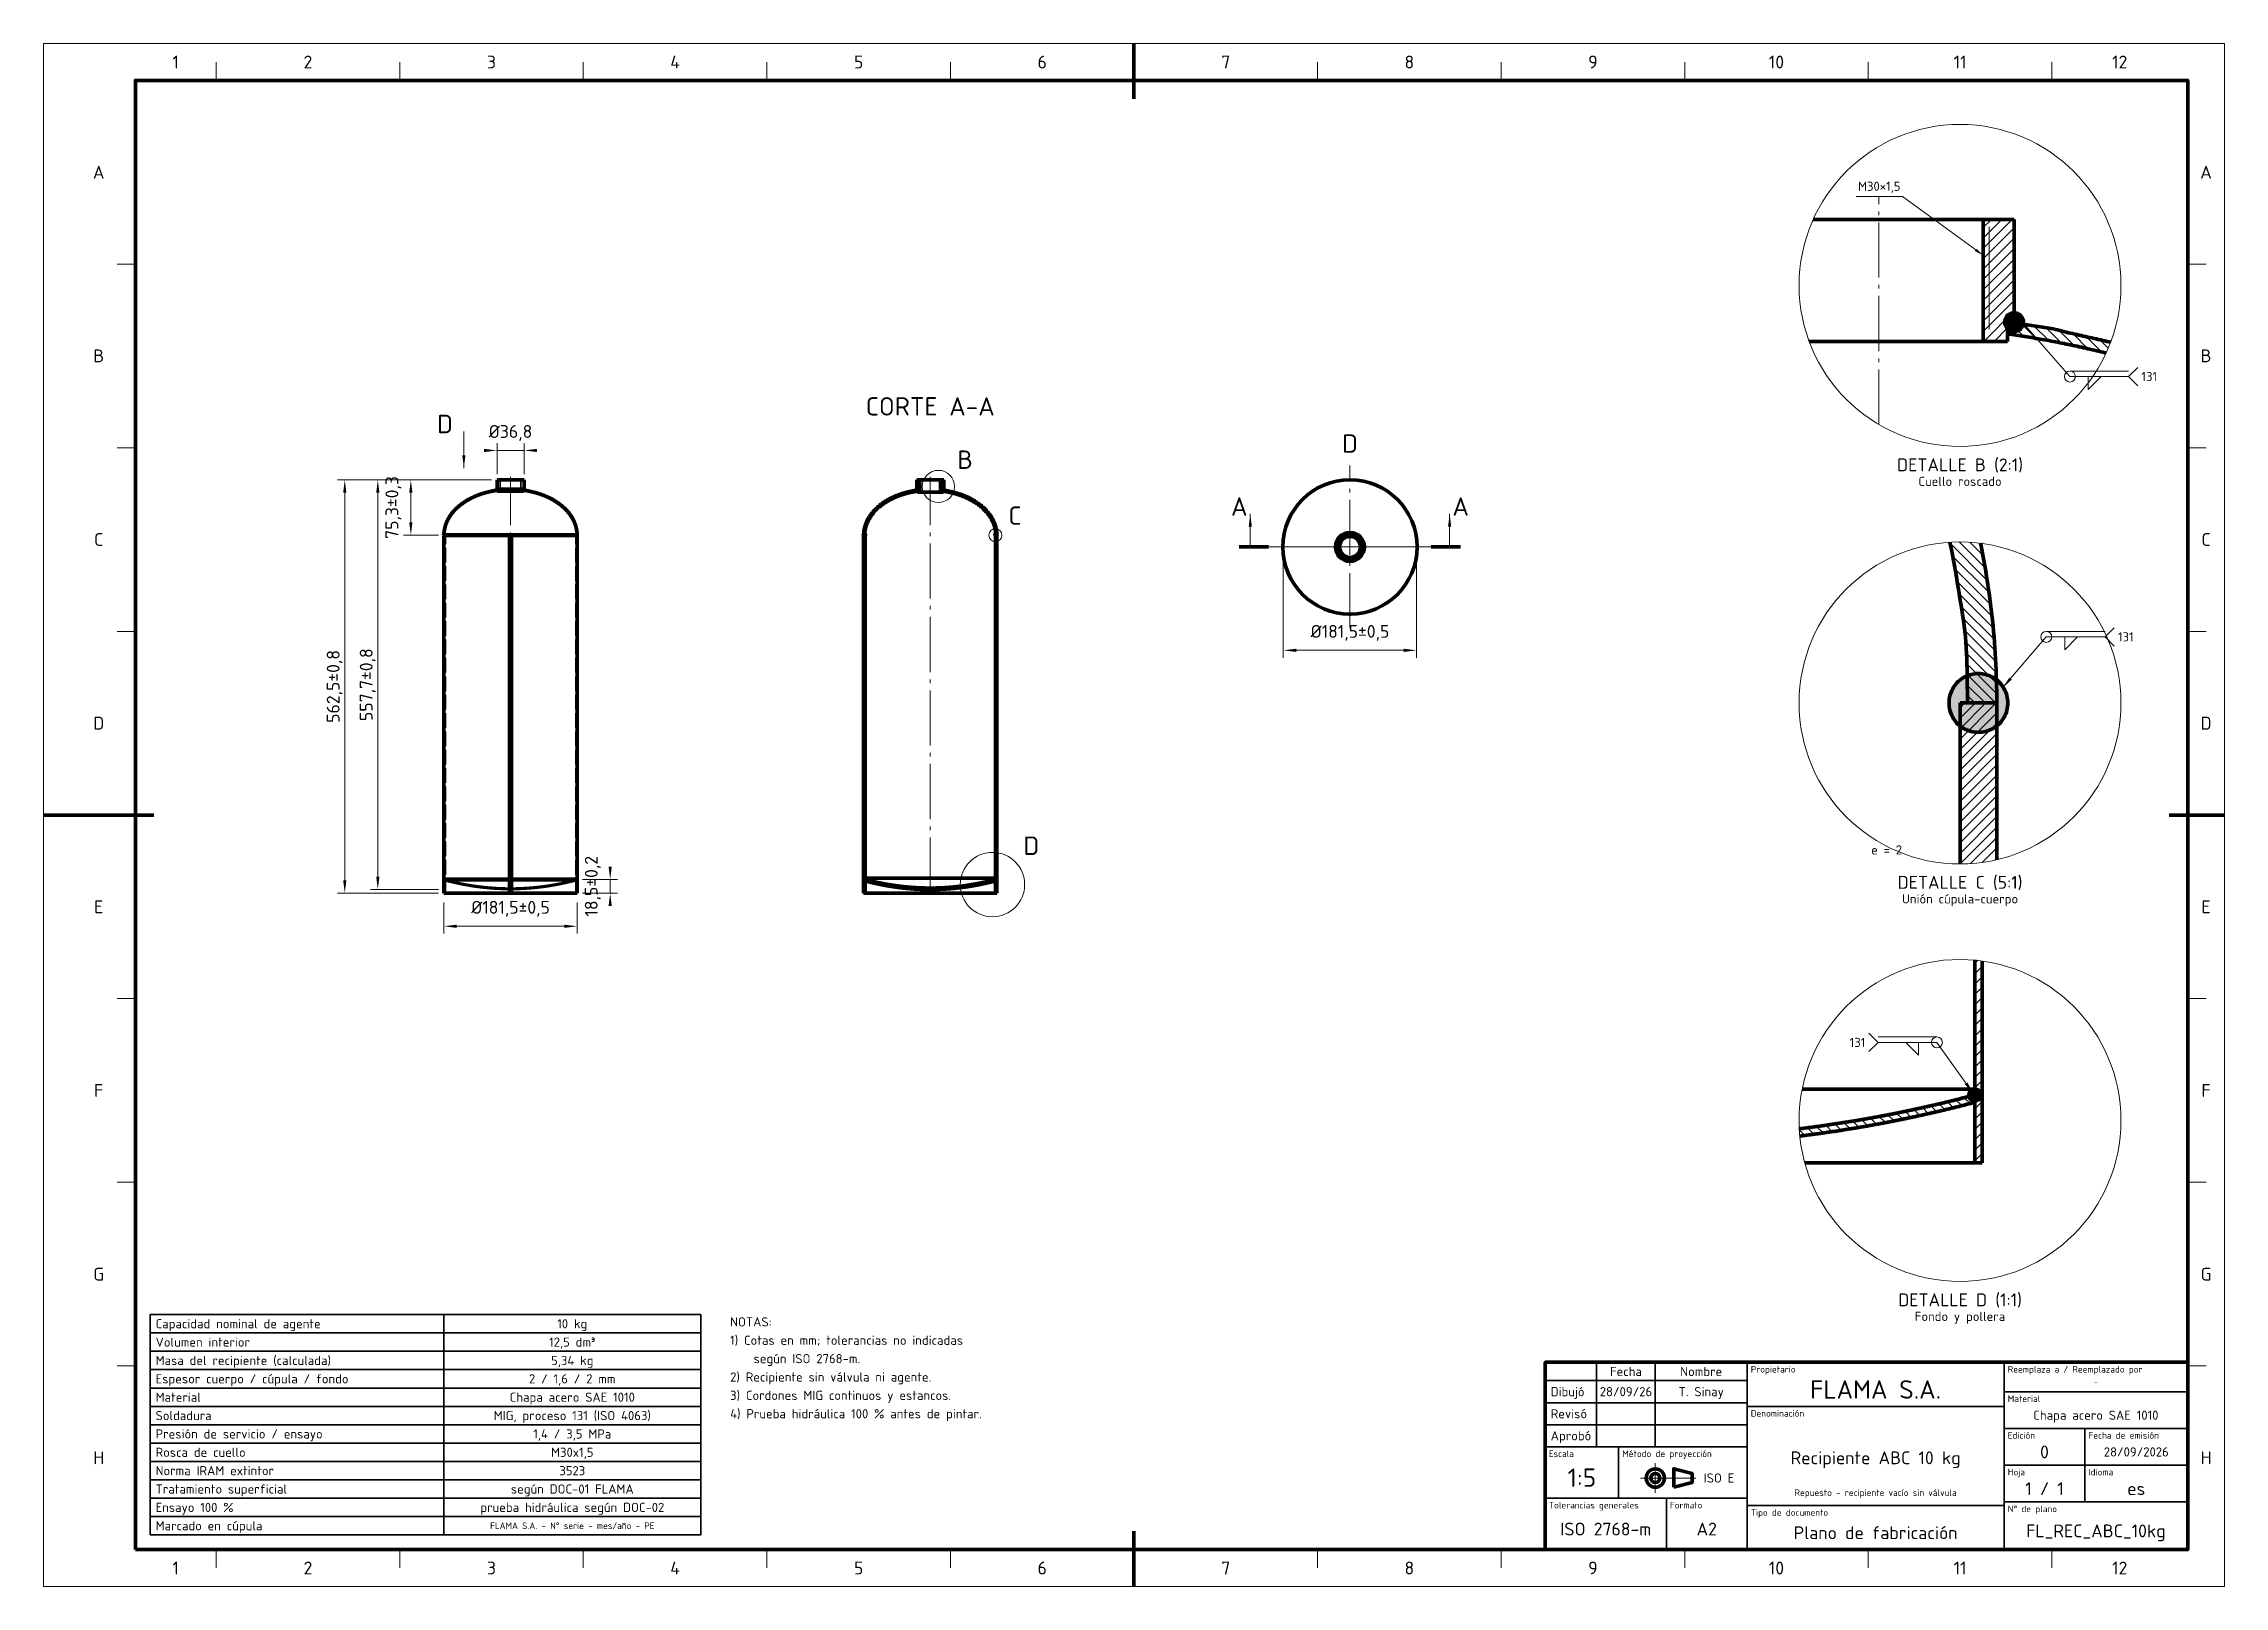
# Paper-space layout 'Lamina' of a CAD drawing. Header units: millimetres. Extents: x 0 to 594, y 0 to 420.
# The model-space entities are those that its viewports show. They can reach past a viewport. Long polylines and large blocks are cut down to what shows.
import ezdxf
from ezdxf.enums import TextEntityAlignment as Align

# ---------------------------------------------------------------- set-up
doc = ezdxf.new("R2010")
doc.units = ezdxf.units.MM
doc.linetypes.add('IRAM-E-TRAZOS', pattern=[5, 4, -1])
doc.linetypes.add('IRAM-F-TRAZO-PUNTO', pattern=[20, 15, -2, 1, -2])
for name, color, linetype, lineweight in [('01-VISIBLE', 7, 'CONTINUOUS', 70), ('02-OCULTA', 4, 'IRAM-E-TRAZOS', 35), ('03-EJE', 1, 'IRAM-F-TRAZO-PUNTO', 18), ('04-COTA', 3, 'CONTINUOUS', 18), ('05-RAYADO', 8, 'CONTINUOUS', 18), ('06-TEXTO', 7, 'CONTINUOUS', 25), ('07-RECUADRO', 7, 'CONTINUOUS', 70), ('08-FINA', 5, 'CONTINUOUS', 18), ('10-ROTULO', 7, 'CONTINUOUS', 35), ('11-TEXTO-ROTULO', 7, 'CONTINUOUS', 25), ('12-SOLDADURA', 6, 'CONTINUOUS', 18)]:
    doc.layers.add(name, color=color, linetype=linetype, lineweight=lineweight)
doc.styles.add('ISO3098', font='isocpeur.ttf')
doc.dimstyles.new('FLAMA-IRAM', dxfattribs={"dimtxt": 3.5, "dimasz": 3.5, "dimexe": 2, "dimexo": 1.5, "dimgap": 1, "dimtad": 1, "dimdec": 1, "dimtxsty": 'ISO3098', "dimblk": 'IRAM_FLECHA', "dimblk1": 'IRAM_FLECHA', "dimblk2": 'IRAM_FLECHA', "dimcen": 2.5, "dimclrd": 3, "dimclre": 3, "dimclrt": 3, "dimazin": 3, "dimtfac": 1, "dimtmove": 0, "dimatfit": 3, "dimlwd": 18, "dimlwe": 18})

psp = doc.layouts.new('Lamina')

msp = doc.modelspace()

# ---------------------------------------------------------------- texts
at = {"layer": '06-TEXTO', "style": 'ISO3098'}
for s, height, p in [('1', 3.5, (36, 415)), ('2', 3.5, (72, 415)), ('3', 3.5, (122, 415)), ('4', 3.5, (172, 415)), ('5', 3.5, (222, 415)), ('6', 3.5, (272, 415)), ('7', 3.5, (322, 415)), ('8', 3.5, (372, 415)), ('9', 3.5, (422, 415)), ('10', 3.5, (472, 415)), ('11', 3.5, (522, 415)), ('12', 3.5, (565.5, 415)), ('A', 3.5, (15, 385)), ('A', 3.5, (589, 385)), ('B', 3.5, (15, 335)), ('B', 3.5, (589, 335)), ('CORTE A-A', 5, (241.5, 321.25)), ('B', 5, (250.996, 306.738)), ('D', 5, (355.825, 311.131)), ('DETALLE B (2:1)', 3.5, (522, 305.333)), ('Cuello roscado', 2.5, (522, 300.833)), ('C', 5, (264.565, 291.5)), ('A', 5, (325.675, 293.981)), ('A', 5, (385.975, 293.981)), ('C', 3.5, (15, 285)), ('C', 3.5, (589, 285)), ('D', 3.5, (15, 235)), ('D', 3.5, (589, 235)), ('D', 5, (269.025, 201.635)), ('e = 2', 2.5, (502, 200.5)), ('DETALLE C (5:1)', 3.5, (522, 191.667)), ('E', 3.5, (15, 185)), ('Unión cúpula-cuerpo', 2.5, (522, 187.167)), ('E', 3.5, (589, 185)), ('F', 3.5, (15, 135)), ('F', 3.5, (589, 135)), ('G', 3.5, (15, 85)), ('G', 3.5, (589, 85)), ('DETALLE D (1:1)', 3.5, (522, 78)), ('10 kg', 2.5, (144, 71.5)), ('Fondo y pollera', 2.5, (522, 73.5)), ('12,5 dm³', 2.5, (144, 66.5)), ('5,34 kg', 2.5, (144, 61.5)), ('2 / 1,6 / 2 mm', 2.5, (144, 56.5)), ('MIG, proceso 131 (ISO 4063)', 2.5, (144, 46.5)), ('Chapa acero SAE 1010', 2.5, (144, 51.5)), ('1,4 / 3,5 MPa', 2.5, (144, 41.5)), ('H', 3.5, (15, 35)), ('M30x1,5', 2.5, (144, 36.5)), ('H', 3.5, (589, 35)), ('3523', 2.5, (144, 31.5)), ('según DOC-01 FLAMA', 2.5, (144, 26.5)), ('prueba hidráulica según DOC-02', 2.5, (144, 21.5)), ('FLAMA S.A. - N° serie - mes/año - PE', 1.8, (144, 16.5)), ('1', 3.5, (36, 5)), ('2', 3.5, (72, 5)), ('3', 3.5, (122, 5)), ('4', 3.5, (172, 5)), ('5', 3.5, (222, 5)), ('6', 3.5, (272, 5)), ('7', 3.5, (322, 5)), ('8', 3.5, (372, 5)), ('9', 3.5, (422, 5)), ('10', 3.5, (472, 5)), ('11', 3.5, (522, 5)), ('12', 3.5, (565.5, 5))]:
    msp.add_text(s, height=height, dxfattribs=at).set_placement(p, align=Align.MIDDLE_CENTER)
msp.add_text('M30×1,5', height=2.5, dxfattribs=at).set_placement((499.996, 379.167), align=Align.BOTTOM_CENTER)
msp.add_text('D', height=5, dxfattribs=at).set_placement((111.47, 316.45), align=Align.MIDDLE_RIGHT)
for s, p in [('Capacidad nominal de agente', (30.5, 71.5)), ('Volumen interior', (30.5, 66.5)), ('Masa del recipiente (calculada)', (30.5, 61.5)), ('Espesor cuerpo / cúpula / fondo', (30.5, 56.5)), ('Soldadura', (30.5, 46.5)), ('Material', (30.5, 51.5)), ('Presión de servicio / ensayo', (30.5, 41.5)), ('Rosca de cuello', (30.5, 36.5)), ('Norma IRAM extintor', (30.5, 31.5)), ('Tratamiento superficial', (30.5, 26.5)), ('Ensayo 100 %', (30.5, 21.5)), ('Marcado en cúpula', (30.5, 16.5))]:
    msp.add_text(s, height=2.5, dxfattribs=at).set_placement(p, align=Align.MIDDLE_LEFT)
for s, p in [('NOTAS:', (187, 70)), ('1) Cotas en mm; tolerancias no indicadas', (187, 65)), ('    según ISO 2768-m.', (187, 60)), ('2) Recipiente sin válvula ni agente.', (187, 55)), ('3) Cordones MIG continuos y estancos.', (187, 50)), ('4) Prueba hidráulica 100 % antes de pintar.', (187, 45))]:
    msp.add_text(s, height=2.5, dxfattribs=at).set_placement(p, align=Align.BOTTOM_LEFT)
at = {"layer": '11-TEXTO-ROTULO', "style": 'ISO3098'}
for s, height, p in [('Fecha', 2.5, (431, 58.5)), ('Nombre', 2.5, (451.5, 58.5)), ('28/09/26', 2.5, (431, 53)), ('T. Sinay', 2.5, (451.5, 53)), ('FLAMA S.A.', 5, (499, 53.6)), ('-', 1.8, (559, 55.6)), ('Chapa acero SAE 1010', 2.5, (559, 46.6)), ('Recipiente ABC 10 kg', 3.5, (499, 35)), ('0', 3.5, (545, 36.6)), ('28/09/2026', 2.5, (570, 36.6)), ('1:5', 5, (419, 29.6)), ('Repuesto - recipiente vacío sin válvula', 1.8, (499, 25.5)), ('1 / 1', 3.5, (545, 26.6)), ('es', 3.5, (570, 26.6)), ('ISO 2768-m', 3.5, (425.5, 15.6)), ('A2', 3.5, (453, 15.6)), ('Plano de fabricación', 3.5, (499, 14.6)), ('FL_REC_ABC_10kg', 3.5, (559, 15.1))]:
    msp.add_text(s, height=height, dxfattribs=at).set_placement(p, align=Align.MIDDLE_CENTER)
for s, p in [('Propietario', (465, 60)), ('Reemplaza a / Reemplazado por', (535, 60)), ('Denominación', (465, 48)), ('Material', (535, 52)), ('Edición', (535, 42)), ('Fecha de emisión', (557, 42)), ('Escala', (410, 37)), ('Método de proyección', (430, 37)), ('Hoja', (535, 32)), ('Idioma', (557, 32)), ('Tolerancias generales', (410, 23)), ('Formato', (443, 23)), ('Tipo de documento', (465, 21)), ('N° de plano', (535, 22))]:
    msp.add_text(s, height=1.8, dxfattribs=at).set_placement(p, align=Align.TOP_LEFT)
for s, p in [('Dibujó', (410.5, 53)), ('Revisó', (410.5, 47)), ('Aprobó', (410.5, 41))]:
    msp.add_text(s, height=2.5, dxfattribs=at).set_placement(p, align=Align.MIDDLE_LEFT)
msp.add_text('ISO E', height=2.5, dxfattribs=at).set_placement((460.5, 29.5), align=Align.MIDDLE_RIGHT)
at = {"layer": '12-SOLDADURA', "style": 'ISO3098'}
for p in [(571.42, 329.367), (565, 258.5)]:
    msp.add_text('131', height=2.5, dxfattribs=at).set_placement(p, align=Align.MIDDLE_LEFT)
msp.add_text('131', height=2.5, dxfattribs=at).set_placement((496.2, 148.083), align=Align.MIDDLE_RIGHT)

# ---------------------------------------------------------------- blocks, each defined once
blk = doc.blocks.new('IRAM_FLECHA')
blk.add_solid([(0, 0), (-1, 0.125), (-1, -0.125)])

# ---------------------------------------------------------------- dimensions: what is measured, and where the dimension line sits
at = {"layer": '04-COTA'}
msp.add_linear_dim(base=(123.495, 309.25), p1=(123.495, 301.25), p2=(130.855, 301.25), dimstyle='FLAMA-IRAM', override={"dimlfac": 5, "dimpost": '%%c<>'}, dxfattribs=at).render()
for base, p1, p2, text in [((100.025, 286.185), (109.025, 286.185), (123.495, 301.25), '<>±0,3'), ((82.025, 188.75), (109.025, 188.75), (123.495, 301.25), '<>±0,8'), ((91.025, 189.71), (109.025, 189.71), (123.495, 301.25), '<>±0,8'), ((154.325, 188.75), (145.325, 188.75), (145.325, 192.45), '<>±0,2')]:
    msp.add_linear_dim(base=base, p1=p1, p2=p2, angle=90, text=text, dimstyle='FLAMA-IRAM', override={"dimlfac": 5}, dxfattribs=at).render()
for base, p1, p2 in [((337.675, 254.831), (337.675, 282.981), (373.975, 282.981)), ((109.025, 179.71), (109.025, 187.71), (145.325, 187.71))]:
    msp.add_linear_dim(base=base, p1=p1, p2=p2, text='%%c<>±0,5', dimstyle='FLAMA-IRAM', override={"dimlfac": 5}, dxfattribs=at).render()

# ---------------------------------------------------------------- hatches: boundary and pattern name
at = {"layer": '05-RAYADO'}
h = msp.add_hatch(dxfattribs=at)
h.set_pattern_fill('ANSI31', scale=0.62992)
h.paths.add_polyline_path([(534.94, 344.167), (534.94, 338.943), (528.296, 338.943), (528.296, 372.167), (536.72, 372.167), (536.72, 344.167)])
h = msp.add_hatch(color=7, dxfattribs=at)
h.dxf.hatch_style = 1
h.paths.add_polyline_path([(539.248, 343.766), (539.155, 343.376), (539.001, 343.004), (538.791, 342.662), (538.53, 342.356), (538.225, 342.096), (537.882, 341.886), (537.511, 341.732), (537.12, 341.638), (536.72, 341.607), (536.32, 341.638), (535.929, 341.732), (535.558, 341.886), (535.215, 342.096), (534.91, 342.356), (534.649, 342.662), (534.439, 343.004), (534.285, 343.376), (534.192, 343.766), (534.16, 344.167), (534.192, 344.567), (534.285, 344.958), (534.439, 345.329), (534.649, 345.671), (534.91, 345.977), (535.215, 346.238), (535.558, 346.448), (535.929, 346.601), (536.32, 346.695), (536.72, 346.727), (537.12, 346.695), (537.511, 346.601), (537.882, 346.448), (538.225, 346.238), (538.53, 345.977), (538.791, 345.671), (539.001, 345.329), (539.155, 344.958), (539.248, 344.567), (539.28, 344.167)])
h = msp.add_hatch(dxfattribs=at)
h.set_pattern_fill('ANSI31', scale=0.62992, angle=90)
h.paths.add_polyline_path([(535.434, 344.097), (535.949, 344.027), (536.463, 343.957), (536.978, 343.887), (537.492, 343.816), (538.007, 343.746), (538.521, 343.675), (539.035, 343.604), (539.55, 343.532), (540.064, 343.461), (540.578, 343.388), (541.092, 343.316), (541.606, 343.243), (542.12, 343.169), (542.634, 343.095), (543.148, 343.02), (543.661, 342.944), (544.175, 342.866), (544.688, 342.788), (545.201, 342.707), (545.713, 342.624), (546.225, 342.539), (546.737, 342.448), (547.247, 342.352), (547.755, 342.247), (548.261, 342.13), (548.764, 341.999), (549.264, 341.861), (549.765, 341.726), (550.269, 341.598), (550.773, 341.475), (551.278, 341.356), (551.784, 341.239), (552.29, 341.123), (552.797, 341.009), (553.303, 340.895), (553.81, 340.782), (554.317, 340.669), (554.823, 340.556), (555.33, 340.443), (555.837, 340.33), (556.344, 340.217), (556.851, 340.104), (557.357, 339.991), (557.864, 339.877), (558.37, 339.763), (558.877, 339.649), (559.383, 339.534), (559.889, 339.418), (560.395, 339.302), (560.901, 339.185), (561.407, 339.068), (561.913, 338.949), (562.418, 338.83), (562.923, 338.71), (563.007, 338.69), (562.896, 338.391), (562.497, 337.392), (562.073, 336.404), (561.773, 335.749), (561.771, 335.75), (561.28, 335.873), (560.788, 335.996), (560.296, 336.117), (559.804, 336.238), (559.312, 336.357), (558.819, 336.475), (558.326, 336.593), (557.833, 336.709), (557.339, 336.824), (556.846, 336.938), (556.352, 337.051), (555.857, 337.164), (555.363, 337.275), (554.868, 337.385), (554.374, 337.494), (553.878, 337.601), (553.383, 337.708), (552.888, 337.814), (552.392, 337.919), (551.896, 338.023), (551.4, 338.126), (550.903, 338.227), (550.407, 338.328), (549.91, 338.428), (549.413, 338.526), (548.916, 338.624), (548.418, 338.721), (547.92, 338.816), (547.423, 338.911), (546.925, 339.004), (546.426, 339.097), (545.928, 339.188), (545.429, 339.279), (544.931, 339.368), (544.432, 339.456), (543.933, 339.544), (543.433, 339.63), (542.934, 339.715), (542.434, 339.8), (541.934, 339.883), (541.434, 339.965), (540.934, 340.047), (540.434, 340.127), (539.933, 340.206), (539.433, 340.284), (538.932, 340.362), (538.431, 340.438), (537.93, 340.513), (537.429, 340.587), (536.927, 340.66), (536.426, 340.733), (535.924, 340.804), (535.422, 340.874), (534.92, 340.943), (534.92, 344.167)])
h = msp.add_hatch(color=7, dxfattribs=at)
h.dxf.hatch_style = 1
h.paths.add_polyline_path([(223.67, 286.185), (223.35, 286.185), (223.35, 286.237), (223.351, 286.288), (223.351, 286.34), (223.352, 286.392), (223.354, 286.444), (223.356, 286.496), (223.358, 286.548), (223.36, 286.6), (223.363, 286.652), (223.366, 286.704), (223.369, 286.755), (223.372, 286.807), (223.376, 286.859), (223.381, 286.911), (223.385, 286.962), (223.39, 287.014), (223.395, 287.066), (223.401, 287.117), (223.406, 287.169), (223.412, 287.221), (223.419, 287.272), (223.426, 287.324), (223.433, 287.375), (223.44, 287.426), (223.447, 287.478), (223.455, 287.529), (223.464, 287.58), (223.472, 287.632), (223.481, 287.683), (223.49, 287.734), (223.499, 287.785), (223.509, 287.836), (223.519, 287.887), (223.529, 287.938), (223.54, 287.989), (223.551, 288.039), (223.562, 288.09), (223.574, 288.141), (223.585, 288.191), (223.597, 288.242), (223.61, 288.292), (223.622, 288.342), (223.635, 288.393), (223.649, 288.443), (223.662, 288.493), (223.676, 288.543), (223.69, 288.593), (223.704, 288.643), (223.719, 288.693), (223.734, 288.743), (223.749, 288.792), (223.765, 288.842), (223.781, 288.891), (223.797, 288.941), (223.813, 288.99), (223.83, 289.039), (223.846, 289.088), (223.864, 289.137), (223.881, 289.186), (223.899, 289.235), (223.917, 289.284), (223.935, 289.332), (223.953, 289.381), (223.972, 289.429), (223.991, 289.477), (224.01, 289.526), (224.03, 289.574), (224.05, 289.622), (224.07, 289.67), (224.09, 289.717), (224.111, 289.765), (224.131, 289.813), (224.152, 289.86), (224.174, 289.908), (224.195, 289.955), (224.217, 290.002), (224.239, 290.049), (224.261, 290.096), (224.284, 290.143), (224.307, 290.189), (224.33, 290.236), (224.353, 290.282), (224.376, 290.329), (224.4, 290.375), (224.424, 290.421), (224.448, 290.467), (224.473, 290.513), (224.497, 290.558), (224.522, 290.604), (224.547, 290.649), (224.573, 290.695), (224.598, 290.74), (224.624, 290.785), (224.65, 290.83), (224.676, 290.875), (224.702, 290.919), (224.729, 290.964), (224.756, 291.008), (224.783, 291.053), (224.81, 291.097), (224.838, 291.141), (224.865, 291.185), (224.893, 291.229), (224.921, 291.272), (224.95, 291.316), (224.978, 291.359), (225.007, 291.402), (225.036, 291.446), (225.065, 291.489), (225.094, 291.531), (225.124, 291.574), (225.153, 291.617), (225.183, 291.659), (225.213, 291.702), (225.244, 291.744), (225.274, 291.786), (225.305, 291.828), (225.336, 291.869), (225.367, 291.911), (225.398, 291.953), (225.429, 291.994), (225.461, 292.035), (225.492, 292.076), (225.524, 292.117), (225.557, 292.158), (225.589, 292.199), (225.621, 292.239), (225.654, 292.28), (225.687, 292.32), (225.72, 292.36), (225.753, 292.4), (225.786, 292.44), (225.819, 292.48), (225.853, 292.519), (225.887, 292.559), (225.921, 292.598), (225.955, 292.637), (225.989, 292.676), (226.024, 292.715), (226.058, 292.754), (226.093, 292.792), (226.128, 292.831), (226.163, 292.869), (226.198, 292.907), (226.233, 292.945), (226.269, 292.983), (226.305, 293.021), (226.34, 293.058), (226.376, 293.096), (226.412, 293.133), (226.449, 293.17), (226.485, 293.207), (226.522, 293.244), (226.558, 293.281), (226.595, 293.318), (226.632, 293.354), (226.669, 293.39), (226.706, 293.427), (226.744, 293.463), (226.781, 293.499), (226.819, 293.534), (226.857, 293.57), (226.894, 293.605), (226.932, 293.641), (226.971, 293.676), (227.009, 293.711), (227.047, 293.746), (227.086, 293.781), (227.124, 293.816), (227.163, 293.85), (227.202, 293.884), (227.241, 293.919), (227.28, 293.953), (227.32, 293.987), (227.359, 294.021), (227.398, 294.054), (227.438, 294.088), (227.478, 294.121), (227.518, 294.155), (227.558, 294.188), (227.598, 294.221), (227.638, 294.254), (227.678, 294.286), (227.719, 294.319), (227.759, 294.351), (227.8, 294.384), (227.841, 294.416), (227.881, 294.448), (227.922, 294.48), (227.963, 294.512), (228.005, 294.543), (228.046, 294.575), (228.087, 294.606), (228.129, 294.637), (228.17, 294.668), (228.212, 294.699), (228.254, 294.73), (228.296, 294.761), (228.338, 294.791), (228.38, 294.822), (228.422, 294.852), (228.464, 294.882), (228.507, 294.912), (228.549, 294.942), (228.592, 294.972), (228.634, 295.001), (228.677, 295.031), (228.72, 295.06), (228.763, 295.09), (228.806, 295.119), (228.849, 295.148), (228.892, 295.176), (228.935, 295.205), (228.979, 295.234), (229.022, 295.262), (229.066, 295.29), (229.109, 295.319), (229.153, 295.347), (229.197, 295.374), (229.241, 295.402), (229.284, 295.43), (229.329, 295.457), (229.373, 295.485), (229.417, 295.512), (229.461, 295.539), (229.505, 295.566), (229.55, 295.593), (229.594, 295.62), (229.639, 295.646), (229.684, 295.673), (229.728, 295.699), (229.773, 295.725), (229.818, 295.751), (229.863, 295.777), (229.908, 295.803), (229.953, 295.829), (229.999, 295.854), (230.044, 295.88), (230.089, 295.905), (230.135, 295.93), (230.18, 295.955), (230.226, 295.98), (230.271, 296.005), (230.317, 296.03), (230.363, 296.054), (230.408, 296.079), (230.454, 296.103), (230.5, 296.127), (230.546, 296.151), (230.592, 296.175), (230.638, 296.199), (230.685, 296.223), (230.731, 296.246), (230.777, 296.27), (230.824, 296.293), (230.87, 296.316), (230.916, 296.34), (230.963, 296.362), (231.01, 296.385), (231.056, 296.408), (231.103, 296.431), (231.15, 296.453), (231.197, 296.476), (231.244, 296.498), (231.291, 296.52), (231.338, 296.542), (231.385, 296.564), (231.432, 296.586), (231.479, 296.607), (231.526, 296.629), (231.574, 296.65), (231.621, 296.671), (231.668, 296.693), (231.716, 296.713), (231.763, 296.734), (231.811, 296.755), (231.859, 296.776), (231.906, 296.796), (231.954, 296.817), (232.002, 296.837), (232.05, 296.857), (232.098, 296.877), (232.146, 296.897), (232.194, 296.916), (232.242, 296.936), (232.29, 296.955), (232.338, 296.975), (232.386, 296.994), (232.435, 297.013), (232.483, 297.032), (232.531, 297.051), (232.58, 297.07), (232.628, 297.088), (232.677, 297.107), (232.725, 297.125), (232.774, 297.144), (232.822, 297.162), (232.871, 297.18), (232.92, 297.198), (232.969, 297.216), (233.017, 297.234), (233.066, 297.251), (233.115, 297.269), (233.164, 297.286), (233.213, 297.304), (233.262, 297.321), (233.311, 297.339), (233.36, 297.356), (233.409, 297.373), (233.458, 297.39), (233.507, 297.407), (233.556, 297.424), (233.605, 297.44), (233.654, 297.457), (233.703, 297.474), (233.753, 297.49), (233.802, 297.506), (233.851, 297.523), (233.901, 297.539), (233.95, 297.555), (233.999, 297.571), (234.049, 297.586), (234.098, 297.602), (234.148, 297.618), (234.198, 297.633), (234.247, 297.648), (234.297, 297.663), (234.347, 297.678), (234.397, 297.692), (234.446, 297.707), (234.496, 297.721), (234.546, 297.735), (234.596, 297.749), (234.646, 297.763), (234.696, 297.777), (234.747, 297.79), (234.797, 297.803), (234.847, 297.817), (234.897, 297.83), (234.948, 297.842), (234.998, 297.855), (235.048, 297.868), (235.099, 297.88), (235.149, 297.892), (235.2, 297.904), (235.25, 297.916), (235.301, 297.928), (235.351, 297.94), (235.402, 297.952), (235.452, 297.964), (235.503, 297.975), (235.554, 297.987), (235.604, 297.998), (235.655, 298.01), (235.706, 298.021), (235.756, 298.032), (235.807, 298.044), (235.858, 298.055), (235.908, 298.066), (235.959, 298.078), (236.01, 298.089), (236.06, 298.1), (236.111, 298.111), (236.162, 298.123), (236.212, 298.134), (236.263, 298.146), (236.314, 298.157), (236.364, 298.169), (236.415, 298.181), (236.465, 298.193), (236.515, 298.206), (236.566, 298.219), (236.616, 298.233), (236.666, 298.246), (236.716, 298.258), (236.767, 298.269), (236.818, 298.278), (236.869, 298.287), (236.921, 298.296), (236.972, 298.304), (237.023, 298.312), (237.075, 298.32), (237.126, 298.328), (237.177, 298.335), (237.229, 298.343), (237.28, 298.35), (237.331, 298.358), (237.383, 298.365), (237.434, 298.372), (237.486, 298.379), (237.537, 298.387), (237.588, 298.394), (237.64, 298.401), (237.691, 298.408), (237.743, 298.415), (237.794, 298.422), (237.846, 298.429), (237.897, 298.436), (237.949, 298.443), (238, 298.45), (238, 298.128), (237.95, 298.121), (237.9, 298.114), (237.849, 298.107), (237.799, 298.099), (237.749, 298.092), (237.699, 298.085), (237.649, 298.077), (237.599, 298.069), (237.549, 298.062), (237.499, 298.054), (237.449, 298.046), (237.399, 298.038), (237.349, 298.03), (237.299, 298.022), (237.249, 298.013), (237.199, 298.005), (237.149, 297.996), (237.099, 297.988), (237.049, 297.979), (236.999, 297.97), (236.949, 297.961), (236.899, 297.952), (236.849, 297.943), (236.8, 297.934), (236.75, 297.924), (236.7, 297.915), (236.65, 297.905), (236.6, 297.896), (236.551, 297.886), (236.501, 297.876), (236.451, 297.866), (236.402, 297.856), (236.352, 297.846), (236.302, 297.836), (236.253, 297.825), (236.203, 297.815), (236.154, 297.804), (236.104, 297.793), (236.055, 297.783), (236.005, 297.772), (235.956, 297.761), (235.906, 297.75), (235.857, 297.738), (235.807, 297.727), (235.758, 297.716), (235.709, 297.704), (235.659, 297.693), (235.61, 297.681), (235.561, 297.669), (235.512, 297.657), (235.462, 297.645), (235.413, 297.633), (235.364, 297.621), (235.315, 297.608), (235.266, 297.596), (235.217, 297.583), (235.168, 297.571), (235.119, 297.558), (235.07, 297.545), (235.021, 297.532), (234.972, 297.519), (234.923, 297.506), (234.874, 297.492), (234.825, 297.479), (234.776, 297.465), (234.727, 297.452), (234.679, 297.438), (234.63, 297.424), (234.581, 297.41), (234.532, 297.396), (234.484, 297.382), (234.435, 297.368), (234.387, 297.353), (234.338, 297.339), (234.289, 297.324), (234.241, 297.309), (234.193, 297.295), (234.144, 297.28), (234.096, 297.265), (234.047, 297.25), (233.999, 297.234), (233.951, 297.219), (233.902, 297.204), (233.854, 297.188), (233.806, 297.172), (233.758, 297.156), (233.71, 297.141), (233.662, 297.125), (233.614, 297.108), (233.566, 297.092), (233.518, 297.076), (233.47, 297.059), (233.422, 297.043), (233.374, 297.026), (233.326, 297.009), (233.278, 296.992), (233.231, 296.975), (233.183, 296.958), (233.135, 296.941), (233.088, 296.924), (233.04, 296.906), (232.993, 296.889), (232.945, 296.871), (232.898, 296.853), (232.85, 296.835), (232.803, 296.817), (232.756, 296.799), (232.708, 296.781), (232.661, 296.763), (232.614, 296.744), (232.567, 296.726), (232.52, 296.707), (232.473, 296.688), (232.426, 296.669), (232.379, 296.65), (232.332, 296.631), (232.285, 296.612), (232.238, 296.592), (232.191, 296.573), (232.145, 296.553), (232.098, 296.534), (232.051, 296.514), (232.005, 296.494), (231.958, 296.474), (231.912, 296.454), (231.865, 296.433), (231.819, 296.413), (231.773, 296.392), (231.726, 296.372), (231.68, 296.351), (231.634, 296.33), (231.588, 296.309), (231.542, 296.288), (231.496, 296.267), (231.45, 296.245), (231.404, 296.224), (231.358, 296.202), (231.312, 296.181), (231.266, 296.159), (231.221, 296.137), (231.175, 296.115), (231.13, 296.093), (231.084, 296.07), (231.039, 296.048), (230.993, 296.025), (230.948, 296.003), (230.903, 295.98), (230.857, 295.957), (230.812, 295.934), (230.767, 295.911), (230.722, 295.888), (230.677, 295.864), (230.632, 295.841), (230.588, 295.817), (230.543, 295.793), (230.498, 295.769), (230.453, 295.745), (230.409, 295.721), (230.364, 295.697), (230.32, 295.673), (230.276, 295.648), (230.231, 295.624), (230.187, 295.599), (230.143, 295.574), (230.099, 295.549), (230.055, 295.524), (230.011, 295.499), (229.967, 295.473), (229.923, 295.448), (229.879, 295.422), (229.836, 295.397), (229.792, 295.371), (229.749, 295.345), (229.705, 295.319), (229.662, 295.293), (229.619, 295.266), (229.575, 295.24), (229.532, 295.213), (229.489, 295.186), (229.446, 295.16), (229.403, 295.133), (229.36, 295.106), (229.318, 295.078), (229.275, 295.051), (229.232, 295.023), (229.19, 294.996), (229.148, 294.968), (229.105, 294.94), (229.063, 294.912), (229.021, 294.884), (228.979, 294.856), (228.937, 294.828), (228.895, 294.799), (228.853, 294.77), (228.811, 294.742), (228.77, 294.713), (228.728, 294.684), (228.687, 294.655), (228.645, 294.625), (228.604, 294.596), (228.563, 294.566), (228.522, 294.537), (228.481, 294.507), (228.44, 294.477), (228.399, 294.447), (228.359, 294.417), (228.318, 294.386), (228.278, 294.356), (228.237, 294.325), (228.197, 294.294), (228.157, 294.264), (228.117, 294.233), (228.077, 294.201), (228.037, 294.17), (227.997, 294.139), (227.957, 294.107), (227.918, 294.076), (227.878, 294.044), (227.839, 294.012), (227.8, 293.98), (227.761, 293.948), (227.722, 293.915), (227.683, 293.883), (227.644, 293.85), (227.605, 293.817), (227.567, 293.784), (227.528, 293.751), (227.49, 293.718), (227.452, 293.685), (227.414, 293.652), (227.376, 293.618), (227.338, 293.584), (227.3, 293.551), (227.262, 293.517), (227.225, 293.483), (227.188, 293.448), (227.15, 293.414), (227.113, 293.379), (227.076, 293.345), (227.039, 293.31), (227.003, 293.275), (226.966, 293.24), (226.93, 293.205), (226.893, 293.17), (226.857, 293.134), (226.821, 293.099), (226.785, 293.063), (226.749, 293.027), (226.714, 292.991), (226.678, 292.955), (226.643, 292.918), (226.607, 292.882), (226.572, 292.846), (226.537, 292.809), (226.503, 292.772), (226.468, 292.735), (226.433, 292.698), (226.399, 292.661), (226.365, 292.623), (226.331, 292.586), (226.297, 292.548), (226.263, 292.51), (226.23, 292.472), (226.196, 292.434), (226.163, 292.396), (226.13, 292.358), (226.097, 292.319), (226.064, 292.281), (226.031, 292.242), (225.999, 292.203), (225.966, 292.164), (225.934, 292.125), (225.902, 292.086), (225.87, 292.046), (225.839, 292.007), (225.807, 291.967), (225.776, 291.927), (225.745, 291.887), (225.714, 291.847), (225.683, 291.807), (225.653, 291.766), (225.622, 291.726), (225.592, 291.685), (225.562, 291.644), (225.532, 291.603), (225.502, 291.562), (225.473, 291.521), (225.443, 291.48), (225.414, 291.438), (225.385, 291.397), (225.356, 291.355), (225.328, 291.313), (225.299, 291.271), (225.271, 291.229), (225.243, 291.187), (225.215, 291.145), (225.188, 291.102), (225.16, 291.06), (225.133, 291.017), (225.106, 290.974), (225.079, 290.931), (225.053, 290.888), (225.026, 290.845), (225, 290.801), (224.974, 290.758), (224.948, 290.714), (224.923, 290.67), (224.897, 290.626), (224.872, 290.582), (224.848, 290.538), (224.823, 290.494), (224.799, 290.45), (224.774, 290.405), (224.75, 290.36), (224.727, 290.316), (224.703, 290.271), (224.68, 290.226), (224.657, 290.18), (224.634, 290.135), (224.612, 290.09), (224.59, 290.044), (224.568, 289.999), (224.546, 289.953), (224.524, 289.907), (224.503, 289.861), (224.482, 289.815), (224.461, 289.769), (224.44, 289.723), (224.42, 289.676), (224.399, 289.63), (224.379, 289.583), (224.36, 289.537), (224.34, 289.49), (224.321, 289.443), (224.302, 289.396), (224.283, 289.349), (224.264, 289.302), (224.246, 289.255), (224.227, 289.207), (224.209, 289.16), (224.192, 289.113), (224.174, 289.065), (224.157, 289.017), (224.14, 288.97), (224.123, 288.922), (224.107, 288.874), (224.091, 288.826), (224.076, 288.777), (224.06, 288.729), (224.045, 288.681), (224.031, 288.632), (224.016, 288.584), (224.002, 288.535), (223.989, 288.486), (223.976, 288.437), (223.963, 288.388), (223.95, 288.339), (223.938, 288.29), (223.926, 288.241), (223.915, 288.191), (223.904, 288.142), (223.893, 288.092), (223.882, 288.043), (223.872, 287.993), (223.862, 287.944), (223.852, 287.894), (223.842, 287.844), (223.833, 287.794), (223.823, 287.744), (223.814, 287.695), (223.805, 287.645), (223.796, 287.595), (223.788, 287.545), (223.779, 287.495), (223.771, 287.445), (223.763, 287.395), (223.754, 287.345), (223.746, 287.295), (223.738, 287.245), (223.73, 287.195), (223.722, 287.145), (223.715, 287.095), (223.708, 287.045), (223.702, 286.994), (223.696, 286.944), (223.691, 286.894), (223.687, 286.843), (223.683, 286.792), (223.681, 286.742), (223.678, 286.691), (223.676, 286.641), (223.675, 286.59), (223.673, 286.539), (223.672, 286.489), (223.672, 286.438), (223.671, 286.387), (223.671, 286.337), (223.67, 286.286), (223.67, 286.235)])
h = msp.add_hatch(color=7, dxfattribs=at)
h.dxf.hatch_style = 1
h.paths.add_polyline_path([(237.564, 298.45), (237.567, 298.49), (237.577, 298.529), (237.592, 298.566), (237.613, 298.6), (237.639, 298.631), (237.67, 298.657), (237.704, 298.678), (237.741, 298.693), (237.78, 298.703), (237.82, 298.706), (237.86, 298.703), (237.899, 298.693), (237.936, 298.678), (237.97, 298.657), (238.001, 298.631), (238.027, 298.6), (238.048, 298.566), (238.063, 298.529), (238.073, 298.49), (238.076, 298.45), (238.073, 298.41), (238.063, 298.371), (238.048, 298.334), (238.027, 298.3), (238.001, 298.269), (237.97, 298.243), (237.936, 298.222), (237.899, 298.207), (237.86, 298.197), (237.82, 298.194), (237.78, 298.197), (237.741, 298.207), (237.704, 298.222), (237.67, 298.243), (237.639, 298.269), (237.613, 298.3), (237.592, 298.334), (237.577, 298.371), (237.567, 298.41)])
h = msp.add_hatch(color=7, dxfattribs=at)
h.dxf.hatch_style = 1
h.paths.add_polyline_path([(238.662, 297.928), (237.998, 297.928), (237.998, 298.45), (237.82, 298.45), (237.82, 301.25), (238.662, 301.25)])
h = msp.add_hatch(color=7, dxfattribs=at)
h.dxf.hatch_style = 1
h.paths.add_polyline_path([(245.18, 298.45), (245.002, 298.45), (245.002, 297.928), (244.338, 297.928), (244.338, 301.25), (245.18, 301.25)])
h = msp.add_hatch(color=7, dxfattribs=at)
h.dxf.hatch_style = 1
h.paths.add_polyline_path([(245.436, 298.45), (245.433, 298.41), (245.423, 298.371), (245.408, 298.334), (245.387, 298.3), (245.361, 298.269), (245.33, 298.243), (245.296, 298.222), (245.259, 298.207), (245.22, 298.197), (245.18, 298.194), (245.14, 298.197), (245.101, 298.207), (245.064, 298.222), (245.03, 298.243), (244.999, 298.269), (244.973, 298.3), (244.952, 298.334), (244.937, 298.371), (244.927, 298.41), (244.924, 298.45), (244.927, 298.49), (244.937, 298.529), (244.952, 298.566), (244.973, 298.6), (244.999, 298.631), (245.03, 298.657), (245.064, 298.678), (245.101, 298.693), (245.14, 298.703), (245.18, 298.706), (245.22, 298.703), (245.259, 298.693), (245.296, 298.678), (245.33, 298.657), (245.361, 298.631), (245.387, 298.6), (245.408, 298.566), (245.423, 298.529), (245.433, 298.49)])
h = msp.add_hatch(color=7, dxfattribs=at)
h.dxf.hatch_style = 1
h.paths.add_polyline_path([(245, 298.45), (245.051, 298.443), (245.103, 298.436), (245.154, 298.429), (245.206, 298.422), (245.257, 298.415), (245.309, 298.408), (245.36, 298.401), (245.412, 298.394), (245.463, 298.387), (245.514, 298.379), (245.566, 298.372), (245.617, 298.365), (245.669, 298.358), (245.72, 298.35), (245.771, 298.343), (245.823, 298.335), (245.874, 298.328), (245.925, 298.32), (245.977, 298.312), (246.028, 298.304), (246.079, 298.296), (246.131, 298.287), (246.182, 298.278), (246.233, 298.269), (246.284, 298.258), (246.334, 298.246), (246.384, 298.233), (246.434, 298.219), (246.485, 298.206), (246.535, 298.193), (246.585, 298.181), (246.636, 298.169), (246.686, 298.157), (246.737, 298.146), (246.788, 298.134), (246.838, 298.123), (246.889, 298.111), (246.94, 298.1), (246.99, 298.089), (247.041, 298.078), (247.092, 298.066), (247.142, 298.055), (247.193, 298.044), (247.244, 298.032), (247.294, 298.021), (247.345, 298.01), (247.396, 297.998), (247.446, 297.987), (247.497, 297.975), (247.548, 297.964), (247.598, 297.952), (247.649, 297.94), (247.699, 297.928), (247.75, 297.916), (247.8, 297.904), (247.851, 297.892), (247.901, 297.88), (247.952, 297.868), (248.002, 297.855), (248.052, 297.842), (248.103, 297.83), (248.153, 297.817), (248.203, 297.803), (248.253, 297.79), (248.304, 297.777), (248.354, 297.763), (248.404, 297.749), (248.454, 297.735), (248.504, 297.721), (248.554, 297.707), (248.603, 297.692), (248.653, 297.678), (248.703, 297.663), (248.753, 297.648), (248.802, 297.633), (248.852, 297.618), (248.902, 297.602), (248.951, 297.586), (249.001, 297.571), (249.05, 297.555), (249.099, 297.539), (249.149, 297.523), (249.198, 297.506), (249.247, 297.49), (249.297, 297.474), (249.346, 297.457), (249.395, 297.44), (249.444, 297.424), (249.493, 297.407), (249.542, 297.39), (249.591, 297.373), (249.64, 297.356), (249.689, 297.339), (249.738, 297.321), (249.787, 297.304), (249.836, 297.286), (249.885, 297.269), (249.934, 297.251), (249.983, 297.234), (250.031, 297.216), (250.08, 297.198), (250.129, 297.18), (250.178, 297.162), (250.226, 297.144), (250.275, 297.125), (250.323, 297.107), (250.372, 297.088), (250.42, 297.07), (250.469, 297.051), (250.517, 297.032), (250.565, 297.013), (250.614, 296.994), (250.662, 296.975), (250.71, 296.955), (250.758, 296.936), (250.806, 296.916), (250.854, 296.897), (250.902, 296.877), (250.95, 296.857), (250.998, 296.837), (251.046, 296.817), (251.094, 296.796), (251.141, 296.776), (251.189, 296.755), (251.237, 296.734), (251.284, 296.713), (251.332, 296.693), (251.379, 296.671), (251.426, 296.65), (251.474, 296.629), (251.521, 296.607), (251.568, 296.586), (251.615, 296.564), (251.662, 296.542), (251.709, 296.52), (251.756, 296.498), (251.803, 296.476), (251.85, 296.453), (251.897, 296.431), (251.944, 296.408), (251.99, 296.385), (252.037, 296.362), (252.084, 296.34), (252.13, 296.316), (252.176, 296.293), (252.223, 296.27), (252.269, 296.246), (252.315, 296.223), (252.362, 296.199), (252.408, 296.175), (252.454, 296.151), (252.5, 296.127), (252.546, 296.103), (252.592, 296.079), (252.637, 296.054), (252.683, 296.03), (252.729, 296.005), (252.774, 295.98), (252.82, 295.955), (252.865, 295.93), (252.911, 295.905), (252.956, 295.88), (253.001, 295.854), (253.047, 295.829), (253.092, 295.803), (253.137, 295.777), (253.182, 295.751), (253.227, 295.725), (253.272, 295.699), (253.316, 295.673), (253.361, 295.646), (253.406, 295.62), (253.45, 295.593), (253.495, 295.566), (253.539, 295.539), (253.583, 295.512), (253.627, 295.485), (253.671, 295.457), (253.716, 295.43), (253.759, 295.402), (253.803, 295.374), (253.847, 295.347), (253.891, 295.319), (253.934, 295.29), (253.978, 295.262), (254.021, 295.234), (254.065, 295.205), (254.108, 295.176), (254.151, 295.148), (254.194, 295.119), (254.237, 295.09), (254.28, 295.06), (254.323, 295.031), (254.366, 295.001), (254.408, 294.972), (254.451, 294.942), (254.493, 294.912), (254.536, 294.882), (254.578, 294.852), (254.62, 294.822), (254.662, 294.791), (254.704, 294.761), (254.746, 294.73), (254.788, 294.699), (254.83, 294.668), (254.871, 294.637), (254.913, 294.606), (254.954, 294.575), (254.995, 294.543), (255.037, 294.512), (255.078, 294.48), (255.119, 294.448), (255.159, 294.416), (255.2, 294.384), (255.241, 294.351), (255.281, 294.319), (255.322, 294.286), (255.362, 294.254), (255.402, 294.221), (255.442, 294.188), (255.482, 294.155), (255.522, 294.121), (255.562, 294.088), (255.602, 294.054), (255.641, 294.021), (255.68, 293.987), (255.72, 293.953), (255.759, 293.919), (255.798, 293.884), (255.837, 293.85), (255.876, 293.816), (255.914, 293.781), (255.953, 293.746), (255.991, 293.711), (256.029, 293.676), (256.068, 293.641), (256.106, 293.605), (256.143, 293.57), (256.181, 293.534), (256.219, 293.499), (256.256, 293.463), (256.294, 293.427), (256.331, 293.39), (256.368, 293.354), (256.405, 293.318), (256.442, 293.281), (256.478, 293.244), (256.515, 293.207), (256.551, 293.17), (256.588, 293.133), (256.624, 293.096), (256.66, 293.058), (256.695, 293.021), (256.731, 292.983), (256.767, 292.945), (256.802, 292.907), (256.837, 292.869), (256.872, 292.831), (256.907, 292.792), (256.942, 292.754), (256.976, 292.715), (257.011, 292.676), (257.045, 292.637), (257.079, 292.598), (257.113, 292.559), (257.147, 292.519), (257.181, 292.48), (257.214, 292.44), (257.247, 292.4), (257.28, 292.36), (257.313, 292.32), (257.346, 292.28), (257.379, 292.239), (257.411, 292.199), (257.443, 292.158), (257.476, 292.117), (257.508, 292.076), (257.539, 292.035), (257.571, 291.994), (257.602, 291.953), (257.633, 291.911), (257.664, 291.869), (257.695, 291.828), (257.726, 291.786), (257.756, 291.744), (257.787, 291.702), (257.817, 291.659), (257.847, 291.617), (257.876, 291.574), (257.906, 291.531), (257.935, 291.489), (257.964, 291.446), (257.993, 291.402), (258.022, 291.359), (258.05, 291.316), (258.079, 291.272), (258.107, 291.229), (258.135, 291.185), (258.162, 291.141), (258.19, 291.097), (258.217, 291.053), (258.244, 291.008), (258.271, 290.964), (258.298, 290.919), (258.324, 290.875), (258.35, 290.83), (258.376, 290.785), (258.402, 290.74), (258.427, 290.695), (258.453, 290.649), (258.478, 290.604), (258.503, 290.558), (258.527, 290.513), (258.552, 290.467), (258.576, 290.421), (258.6, 290.375), (258.624, 290.329), (258.647, 290.282), (258.67, 290.236), (258.693, 290.189), (258.716, 290.143), (258.739, 290.096), (258.761, 290.049), (258.783, 290.002), (258.805, 289.955), (258.826, 289.908), (258.848, 289.86), (258.869, 289.813), (258.889, 289.765), (258.91, 289.717), (258.93, 289.67), (258.95, 289.622), (258.97, 289.574), (258.99, 289.526), (259.009, 289.477), (259.028, 289.429), (259.047, 289.381), (259.065, 289.332), (259.083, 289.284), (259.101, 289.235), (259.119, 289.186), (259.136, 289.137), (259.154, 289.088), (259.17, 289.039), (259.187, 288.99), (259.203, 288.941), (259.219, 288.891), (259.235, 288.842), (259.251, 288.792), (259.266, 288.743), (259.281, 288.693), (259.296, 288.643), (259.31, 288.593), (259.324, 288.543), (259.338, 288.493), (259.351, 288.443), (259.365, 288.393), (259.378, 288.342), (259.39, 288.292), (259.403, 288.242), (259.415, 288.191), (259.426, 288.141), (259.438, 288.09), (259.449, 288.039), (259.46, 287.989), (259.471, 287.938), (259.481, 287.887), (259.491, 287.836), (259.501, 287.785), (259.51, 287.734), (259.519, 287.683), (259.528, 287.632), (259.536, 287.58), (259.545, 287.529), (259.553, 287.478), (259.56, 287.426), (259.567, 287.375), (259.574, 287.324), (259.581, 287.272), (259.588, 287.221), (259.594, 287.169), (259.599, 287.117), (259.605, 287.066), (259.61, 287.014), (259.615, 286.962), (259.619, 286.911), (259.624, 286.859), (259.628, 286.807), (259.631, 286.755), (259.634, 286.704), (259.637, 286.652), (259.64, 286.6), (259.642, 286.548), (259.644, 286.496), (259.646, 286.444), (259.648, 286.392), (259.649, 286.34), (259.649, 286.288), (259.65, 286.237), (259.65, 286.185), (259.33, 286.185), (259.33, 286.235), (259.33, 286.286), (259.329, 286.337), (259.329, 286.387), (259.328, 286.438), (259.328, 286.489), (259.327, 286.539), (259.325, 286.59), (259.324, 286.641), (259.322, 286.691), (259.319, 286.742), (259.317, 286.792), (259.313, 286.843), (259.309, 286.894), (259.304, 286.944), (259.298, 286.994), (259.292, 287.045), (259.285, 287.095), (259.278, 287.145), (259.27, 287.195), (259.262, 287.245), (259.254, 287.295), (259.246, 287.345), (259.237, 287.395), (259.229, 287.445), (259.221, 287.495), (259.212, 287.545), (259.204, 287.595), (259.195, 287.645), (259.186, 287.695), (259.177, 287.744), (259.167, 287.794), (259.158, 287.844), (259.148, 287.894), (259.138, 287.944), (259.128, 287.993), (259.118, 288.043), (259.107, 288.092), (259.096, 288.142), (259.085, 288.191), (259.074, 288.241), (259.062, 288.29), (259.05, 288.339), (259.037, 288.388), (259.024, 288.437), (259.011, 288.486), (258.998, 288.535), (258.984, 288.584), (258.969, 288.632), (258.955, 288.681), (258.94, 288.729), (258.924, 288.777), (258.909, 288.826), (258.893, 288.874), (258.877, 288.922), (258.86, 288.97), (258.843, 289.017), (258.826, 289.065), (258.808, 289.113), (258.791, 289.16), (258.773, 289.207), (258.754, 289.255), (258.736, 289.302), (258.717, 289.349), (258.698, 289.396), (258.679, 289.443), (258.66, 289.49), (258.64, 289.537), (258.621, 289.583), (258.601, 289.63), (258.58, 289.676), (258.56, 289.723), (258.539, 289.769), (258.518, 289.815), (258.497, 289.861), (258.476, 289.907), (258.454, 289.953), (258.432, 289.999), (258.41, 290.044), (258.388, 290.09), (258.366, 290.135), (258.343, 290.18), (258.32, 290.226), (258.297, 290.271), (258.273, 290.316), (258.25, 290.36), (258.226, 290.405), (258.201, 290.45), (258.177, 290.494), (258.152, 290.538), (258.128, 290.582), (258.103, 290.626), (258.077, 290.67), (258.052, 290.714), (258.026, 290.758), (258, 290.801), (257.974, 290.845), (257.947, 290.888), (257.921, 290.931), (257.894, 290.974), (257.867, 291.017), (257.84, 291.06), (257.812, 291.102), (257.785, 291.145), (257.757, 291.187), (257.729, 291.229), (257.701, 291.271), (257.672, 291.313), (257.644, 291.355), (257.615, 291.397), (257.586, 291.438), (257.557, 291.48), (257.527, 291.521), (257.498, 291.562), (257.468, 291.603), (257.438, 291.644), (257.408, 291.685), (257.378, 291.726), (257.347, 291.766), (257.317, 291.807), (257.286, 291.847), (257.255, 291.887), (257.224, 291.927), (257.193, 291.967), (257.161, 292.007), (257.13, 292.046), (257.098, 292.086), (257.066, 292.125), (257.034, 292.164), (257.001, 292.203), (256.969, 292.242), (256.936, 292.281), (256.903, 292.319), (256.87, 292.358), (256.837, 292.396), (256.804, 292.434), (256.77, 292.472), (256.737, 292.51), (256.703, 292.548), (256.669, 292.586), (256.635, 292.623), (256.601, 292.661), (256.567, 292.698), (256.532, 292.735), (256.497, 292.772), (256.463, 292.809), (256.428, 292.846), (256.393, 292.882), (256.357, 292.918), (256.322, 292.955), (256.286, 292.991), (256.251, 293.027), (256.215, 293.063), (256.179, 293.099), (256.143, 293.134), (256.107, 293.17), (256.07, 293.205), (256.034, 293.24), (255.997, 293.275), (255.961, 293.31), (255.924, 293.345), (255.887, 293.379), (255.85, 293.414), (255.812, 293.448), (255.775, 293.483), (255.738, 293.517), (255.7, 293.551), (255.662, 293.584), (255.624, 293.618), (255.586, 293.652), (255.548, 293.685), (255.51, 293.718), (255.472, 293.751), (255.433, 293.784), (255.395, 293.817), (255.356, 293.85), (255.317, 293.883), (255.278, 293.915), (255.239, 293.948), (255.2, 293.98), (255.161, 294.012), (255.122, 294.044), (255.082, 294.076), (255.043, 294.107), (255.003, 294.139), (254.963, 294.17), (254.923, 294.201), (254.883, 294.233), (254.843, 294.264), (254.803, 294.294), (254.763, 294.325), (254.722, 294.356), (254.682, 294.386), (254.641, 294.417), (254.601, 294.447), (254.56, 294.477), (254.519, 294.507), (254.478, 294.537), (254.437, 294.566), (254.396, 294.596), (254.355, 294.625), (254.313, 294.655), (254.272, 294.684), (254.23, 294.713), (254.189, 294.742), (254.147, 294.77), (254.105, 294.799), (254.063, 294.828), (254.021, 294.856), (253.979, 294.884), (253.937, 294.912), (253.895, 294.94), (253.852, 294.968), (253.81, 294.996), (253.768, 295.023), (253.725, 295.051), (253.682, 295.078), (253.64, 295.106), (253.597, 295.133), (253.554, 295.16), (253.511, 295.186), (253.468, 295.213), (253.425, 295.24), (253.381, 295.266), (253.338, 295.293), (253.295, 295.319), (253.251, 295.345), (253.208, 295.371), (253.164, 295.397), (253.121, 295.422), (253.077, 295.448), (253.033, 295.473), (252.989, 295.499), (252.945, 295.524), (252.901, 295.549), (252.857, 295.574), (252.813, 295.599), (252.769, 295.624), (252.724, 295.648), (252.68, 295.673), (252.636, 295.697), (252.591, 295.721), (252.547, 295.745), (252.502, 295.769), (252.457, 295.793), (252.412, 295.817), (252.368, 295.841), (252.323, 295.864), (252.278, 295.888), (252.233, 295.911), (252.188, 295.934), (252.143, 295.957), (252.097, 295.98), (252.052, 296.003), (252.007, 296.025), (251.961, 296.048), (251.916, 296.07), (251.87, 296.093), (251.825, 296.115), (251.779, 296.137), (251.734, 296.159), (251.688, 296.181), (251.642, 296.202), (251.596, 296.224), (251.55, 296.245), (251.504, 296.267), (251.458, 296.288), (251.412, 296.309), (251.366, 296.33), (251.32, 296.351), (251.274, 296.372), (251.227, 296.392), (251.181, 296.413), (251.135, 296.433), (251.088, 296.454), (251.042, 296.474), (250.995, 296.494), (250.949, 296.514), (250.902, 296.534), (250.855, 296.553), (250.809, 296.573), (250.762, 296.592), (250.715, 296.612), (250.668, 296.631), (250.621, 296.65), (250.574, 296.669), (250.527, 296.688), (250.48, 296.707), (250.433, 296.726), (250.386, 296.744), (250.339, 296.763), (250.292, 296.781), (250.244, 296.799), (250.197, 296.817), (250.15, 296.835), (250.102, 296.853), (250.055, 296.871), (250.007, 296.889), (249.96, 296.906), (249.912, 296.924), (249.865, 296.941), (249.817, 296.958), (249.769, 296.975), (249.722, 296.992), (249.674, 297.009), (249.626, 297.026), (249.578, 297.043), (249.53, 297.059), (249.482, 297.076), (249.434, 297.092), (249.386, 297.108), (249.338, 297.125), (249.29, 297.141), (249.242, 297.156), (249.194, 297.172), (249.146, 297.188), (249.098, 297.204), (249.049, 297.219), (249.001, 297.234), (248.953, 297.25), (248.904, 297.265), (248.856, 297.28), (248.807, 297.295), (248.759, 297.309), (248.711, 297.324), (248.662, 297.339), (248.613, 297.353), (248.565, 297.368), (248.516, 297.382), (248.468, 297.396), (248.419, 297.41), (248.37, 297.424), (248.321, 297.438), (248.273, 297.452), (248.224, 297.465), (248.175, 297.479), (248.126, 297.492), (248.077, 297.506), (248.028, 297.519), (247.979, 297.532), (247.93, 297.545), (247.881, 297.558), (247.832, 297.571), (247.783, 297.583), (247.734, 297.596), (247.685, 297.608), (247.636, 297.621), (247.587, 297.633), (247.538, 297.645), (247.488, 297.657), (247.439, 297.669), (247.39, 297.681), (247.341, 297.693), (247.291, 297.704), (247.242, 297.716), (247.193, 297.727), (247.143, 297.738), (247.094, 297.75), (247.044, 297.761), (246.995, 297.772), (246.945, 297.783), (246.896, 297.793), (246.846, 297.804), (246.797, 297.815), (246.747, 297.825), (246.698, 297.836), (246.648, 297.846), (246.598, 297.856), (246.549, 297.866), (246.499, 297.876), (246.449, 297.886), (246.4, 297.896), (246.35, 297.905), (246.3, 297.915), (246.25, 297.924), (246.2, 297.934), (246.151, 297.943), (246.101, 297.952), (246.051, 297.961), (246.001, 297.97), (245.951, 297.979), (245.901, 297.988), (245.851, 297.996), (245.801, 298.005), (245.751, 298.013), (245.701, 298.022), (245.651, 298.03), (245.601, 298.038), (245.551, 298.046), (245.501, 298.054), (245.451, 298.062), (245.401, 298.069), (245.351, 298.077), (245.301, 298.085), (245.251, 298.092), (245.201, 298.099), (245.151, 298.107), (245.1, 298.114), (245.05, 298.121), (245, 298.128)])
h = msp.add_hatch(color=7, dxfattribs=at)
h.dxf.hatch_style = 1
h.paths.add_polyline_path([(223.23, 286.185), (223.233, 286.225), (223.24, 286.264), (223.252, 286.302), (223.27, 286.339), (223.291, 286.373), (223.317, 286.404), (223.346, 286.431), (223.379, 286.455), (223.414, 286.474), (223.451, 286.489), (223.49, 286.499), (223.53, 286.504), (223.57, 286.504), (223.61, 286.499), (223.649, 286.489), (223.686, 286.474), (223.721, 286.455), (223.754, 286.431), (223.783, 286.404), (223.809, 286.373), (223.83, 286.339), (223.848, 286.302), (223.86, 286.264), (223.867, 286.225), (223.87, 286.185), (223.867, 286.145), (223.86, 286.105), (223.848, 286.067), (223.83, 286.03), (223.809, 285.997), (223.783, 285.966), (223.754, 285.938), (223.721, 285.914), (223.686, 285.895), (223.649, 285.88), (223.61, 285.87), (223.57, 285.865), (223.53, 285.865), (223.49, 285.87), (223.451, 285.88), (223.414, 285.895), (223.379, 285.914), (223.346, 285.938), (223.317, 285.966), (223.291, 285.997), (223.27, 286.03), (223.252, 286.067), (223.24, 286.105), (223.233, 286.145)])
h = msp.add_hatch(color=7, dxfattribs=at)
h.dxf.hatch_style = 1
h.paths.add_polyline_path([(223.75, 188.75), (223.35, 188.75), (223.35, 286.185), (223.75, 286.185)])
h = msp.add_hatch(color=7, dxfattribs=at)
h.dxf.hatch_style = 1
h.paths.add_polyline_path([(259.77, 286.185), (259.767, 286.145), (259.76, 286.105), (259.748, 286.067), (259.73, 286.03), (259.709, 285.997), (259.683, 285.966), (259.654, 285.938), (259.621, 285.914), (259.586, 285.895), (259.549, 285.88), (259.51, 285.87), (259.47, 285.865), (259.43, 285.865), (259.39, 285.87), (259.351, 285.88), (259.314, 285.895), (259.279, 285.914), (259.246, 285.938), (259.217, 285.966), (259.191, 285.997), (259.17, 286.03), (259.152, 286.067), (259.14, 286.105), (259.133, 286.145), (259.13, 286.185), (259.133, 286.225), (259.14, 286.264), (259.152, 286.302), (259.17, 286.339), (259.191, 286.373), (259.217, 286.404), (259.246, 286.431), (259.279, 286.455), (259.314, 286.474), (259.351, 286.489), (259.39, 286.499), (259.43, 286.504), (259.47, 286.504), (259.51, 286.499), (259.549, 286.489), (259.586, 286.474), (259.621, 286.455), (259.654, 286.431), (259.683, 286.404), (259.709, 286.373), (259.73, 286.339), (259.748, 286.302), (259.76, 286.264), (259.767, 286.225)])
h = msp.add_hatch(color=7, dxfattribs=at)
h.dxf.hatch_style = 1
h.paths.add_polyline_path([(259.25, 286.185), (259.65, 286.185), (259.65, 188.75), (259.25, 188.75)])
h = msp.add_hatch(dxfattribs=at)
h.set_pattern_fill('ANSI31', scale=0.62992, angle=90)
h.paths.add_polyline_path([(527.772, 283.055), (528.022, 281.781), (528.265, 280.506), (528.5, 279.23), (528.728, 277.952), (528.948, 276.673), (529.161, 275.392), (529.367, 274.111), (529.564, 272.828), (529.755, 271.544), (529.937, 270.259), (530.112, 268.973), (530.28, 267.685), (530.439, 266.397), (530.591, 265.108), (530.736, 263.818), (530.872, 262.527), (531.001, 261.236), (531.122, 259.944), (531.235, 258.65), (531.341, 257.357), (531.438, 256.062), (531.528, 254.768), (531.61, 253.472), (531.684, 252.176), (531.751, 250.88), (531.809, 249.583), (531.86, 248.286), (531.903, 246.989), (531.938, 245.691), (531.965, 244.394), (531.984, 243.096), (531.996, 241.798), (532, 240.5), (524, 240.5), (523.999, 241.767), (523.995, 243.034), (523.987, 244.3), (523.977, 245.567), (523.962, 246.834), (523.942, 248.101), (523.916, 249.367), (523.884, 250.634), (523.844, 251.9), (523.795, 253.166), (523.736, 254.431), (523.663, 255.696), (523.577, 256.96), (523.473, 258.222), (523.352, 259.483), (523.211, 260.742), (523.052, 261.999), (522.877, 263.253), (522.689, 264.506), (522.494, 265.758), (522.294, 267.009), (522.094, 268.26), (521.891, 269.51), (521.686, 270.76), (521.479, 272.01), (521.269, 273.259), (521.056, 274.508), (520.839, 275.756), (520.619, 277.004), (520.395, 278.251), (520.167, 279.497), (519.935, 280.742), (519.698, 281.987), (519.456, 283.23), (519.255, 284.244), (519.849, 284.281), (520.924, 284.32), (522, 284.333), (523.076, 284.32), (524.151, 284.281), (525.225, 284.215), (526.296, 284.122), (527.366, 284.004), (527.585, 283.974)])
h = msp.add_hatch(color=7, dxfattribs=at)
h.dxf.hatch_style = 1
h.paths.add_polyline_path([(534.937, 239.497), (534.749, 238.51), (534.438, 237.555), (534.01, 236.646), (533.472, 235.798), (532.832, 235.024), (532.099, 234.336), (531.287, 233.745), (530.406, 233.261), (529.472, 232.892), (528.499, 232.642), (527.502, 232.516), (526.498, 232.516), (525.501, 232.642), (524.528, 232.892), (523.594, 233.261), (522.713, 233.745), (521.901, 234.336), (521.168, 235.024), (520.528, 235.798), (519.99, 236.646), (519.562, 237.555), (519.251, 238.51), (519.063, 239.497), (519, 240.5), (519.063, 241.503), (519.251, 242.49), (519.562, 243.445), (519.99, 244.354), (520.528, 245.202), (521.168, 245.976), (521.901, 246.664), (522.713, 247.255), (523.594, 247.739), (524.528, 248.108), (525.501, 248.358), (526.498, 248.484), (527.502, 248.484), (528.499, 248.358), (529.472, 248.108), (530.406, 247.739), (531.287, 247.255), (532.099, 246.664), (532.832, 245.976), (533.472, 245.202), (534.01, 244.354), (534.438, 243.445), (534.749, 242.49), (534.937, 241.503), (535, 240.5)])
h = msp.add_hatch(dxfattribs=at)
h.set_pattern_fill('ANSI31', scale=0.62992)
h.paths.add_polyline_path([(532, 240.5), (532, 197.826), (531.604, 197.732), (530.551, 197.509), (529.494, 197.312), (528.432, 197.141), (527.366, 196.996), (526.296, 196.878), (525.225, 196.785), (524.151, 196.719), (523.076, 196.68), (522, 196.667), (522, 240.5)])
h = msp.add_hatch(color=7, dxfattribs=at)
h.dxf.hatch_style = 1
h.paths.add_polyline_path([(223.43, 192.45), (223.433, 192.49), (223.44, 192.53), (223.452, 192.568), (223.47, 192.604), (223.491, 192.638), (223.517, 192.669), (223.546, 192.697), (223.579, 192.72), (223.614, 192.74), (223.651, 192.754), (223.69, 192.764), (223.73, 192.769), (223.77, 192.769), (223.81, 192.764), (223.849, 192.754), (223.886, 192.74), (223.921, 192.72), (223.954, 192.697), (223.983, 192.669), (224.009, 192.638), (224.03, 192.604), (224.048, 192.568), (224.06, 192.53), (224.067, 192.49), (224.07, 192.45), (224.067, 192.41), (224.06, 192.37), (224.048, 192.332), (224.03, 192.296), (224.009, 192.262), (223.983, 192.231), (223.954, 192.203), (223.921, 192.18), (223.886, 192.16), (223.849, 192.146), (223.81, 192.136), (223.77, 192.131), (223.73, 192.131), (223.69, 192.136), (223.651, 192.146), (223.614, 192.16), (223.579, 192.18), (223.546, 192.203), (223.517, 192.231), (223.491, 192.262), (223.47, 192.296), (223.452, 192.332), (223.44, 192.37), (223.433, 192.41)])
h = msp.add_hatch(color=7, dxfattribs=at)
h.dxf.hatch_style = 1
h.paths.add_polyline_path([(259.25, 192.05), (259.207, 192.039), (259.163, 192.027), (259.12, 192.016), (259.076, 192.004), (259.033, 191.993), (258.989, 191.982), (258.946, 191.971), (258.903, 191.959), (258.859, 191.948), (258.816, 191.937), (258.772, 191.926), (258.729, 191.915), (258.685, 191.903), (258.642, 191.892), (258.598, 191.881), (258.555, 191.87), (258.511, 191.859), (258.468, 191.848), (258.424, 191.837), (258.381, 191.826), (258.337, 191.815), (258.294, 191.805), (258.25, 191.794), (258.206, 191.783), (258.163, 191.772), (258.119, 191.761), (258.076, 191.751), (258.032, 191.74), (257.989, 191.729), (257.945, 191.719), (257.901, 191.708), (257.858, 191.697), (257.814, 191.687), (257.77, 191.676), (257.727, 191.666), (257.683, 191.655), (257.64, 191.645), (257.596, 191.634), (257.552, 191.624), (257.509, 191.613), (257.465, 191.603), (257.421, 191.593), (257.378, 191.582), (257.334, 191.572), (257.29, 191.562), (257.246, 191.552), (257.203, 191.541), (257.159, 191.531), (257.115, 191.521), (257.072, 191.511), (257.028, 191.501), (256.984, 191.491), (256.94, 191.481), (256.897, 191.471), (256.853, 191.461), (256.809, 191.451), (256.765, 191.441), (256.722, 191.431), (256.678, 191.421), (256.634, 191.411), (256.59, 191.401), (256.546, 191.391), (256.503, 191.382), (256.459, 191.372), (256.415, 191.362), (256.371, 191.353), (256.327, 191.343), (256.283, 191.333), (256.24, 191.324), (256.196, 191.314), (256.152, 191.304), (256.108, 191.295), (256.064, 191.285), (256.02, 191.276), (255.976, 191.266), (255.933, 191.257), (255.889, 191.248), (255.845, 191.238), (255.801, 191.229), (255.757, 191.22), (255.713, 191.21), (255.669, 191.201), (255.625, 191.192), (255.581, 191.183), (255.537, 191.173), (255.493, 191.164), (255.449, 191.155), (255.406, 191.146), (255.362, 191.137), (255.318, 191.128), (255.274, 191.119), (255.23, 191.11), (255.186, 191.101), (255.142, 191.092), (255.098, 191.083), (255.054, 191.074), (255.01, 191.066), (254.966, 191.057), (254.922, 191.048), (254.878, 191.039), (254.834, 191.03), (254.79, 191.022), (254.746, 191.013), (254.702, 191.004), (254.657, 190.996), (254.613, 190.987), (254.569, 190.979), (254.525, 190.97), (254.481, 190.962), (254.437, 190.953), (254.393, 190.945), (254.349, 190.936), (254.305, 190.928), (254.261, 190.919), (254.217, 190.911), (254.173, 190.903), (254.128, 190.894), (254.084, 190.886), (254.04, 190.878), (253.996, 190.87), (253.952, 190.862), (253.908, 190.853), (253.864, 190.845), (253.82, 190.837), (253.775, 190.829), (253.731, 190.821), (253.687, 190.813), (253.643, 190.805), (253.599, 190.797), (253.555, 190.789), (253.51, 190.781), (253.466, 190.773), (253.422, 190.766), (253.378, 190.758), (253.334, 190.75), (253.289, 190.742), (253.245, 190.735), (253.201, 190.727), (253.157, 190.719), (253.112, 190.712), (253.068, 190.704), (253.024, 190.696), (252.98, 190.689), (252.936, 190.681), (252.891, 190.674), (252.847, 190.666), (252.803, 190.659), (252.758, 190.651), (252.714, 190.644), (252.67, 190.637), (252.626, 190.629), (252.581, 190.622), (252.537, 190.615), (252.493, 190.608), (252.448, 190.6), (252.404, 190.593), (252.36, 190.586), (252.316, 190.579), (252.271, 190.572), (252.227, 190.565), (252.183, 190.558), (252.138, 190.551), (252.094, 190.544), (252.05, 190.537), (252.005, 190.53), (251.961, 190.523), (251.917, 190.516), (251.872, 190.509), (251.828, 190.502), (251.783, 190.495), (251.739, 190.489), (251.695, 190.482), (251.65, 190.475), (251.606, 190.469), (251.562, 190.462), (251.517, 190.455), (251.473, 190.449), (251.428, 190.442), (251.384, 190.436), (251.34, 190.429), (251.295, 190.423), (251.251, 190.416), (251.206, 190.41), (251.162, 190.403), (251.117, 190.397), (251.073, 190.391), (251.029, 190.384), (250.984, 190.378), (250.94, 190.372), (250.895, 190.366), (250.851, 190.359), (250.806, 190.353), (250.762, 190.347), (250.717, 190.341), (250.673, 190.335), (250.628, 190.329), (250.584, 190.323), (250.539, 190.317), (250.495, 190.311), (250.45, 190.305), (250.406, 190.299), (250.361, 190.293), (250.317, 190.287), (250.272, 190.282), (250.228, 190.276), (250.183, 190.27), (250.139, 190.264), (250.094, 190.259), (250.05, 190.253), (250.005, 190.247), (249.961, 190.242), (249.916, 190.236), (249.872, 190.231), (249.827, 190.225), (249.783, 190.22), (249.738, 190.214), (249.694, 190.209), (249.649, 190.203), (249.604, 190.198), (249.56, 190.192), (249.515, 190.187), (249.471, 190.182), (249.426, 190.177), (249.382, 190.171), (249.337, 190.166), (249.292, 190.161), (249.248, 190.156), (249.203, 190.151), (249.159, 190.146), (249.114, 190.141), (249.069, 190.136), (249.025, 190.131), (248.98, 190.126), (248.936, 190.121), (248.891, 190.116), (248.846, 190.111), (248.802, 190.106), (248.757, 190.101), (248.713, 190.096), (248.668, 190.092), (248.623, 190.087), (248.579, 190.082), (248.534, 190.077), (248.489, 190.073), (248.445, 190.068), (248.4, 190.064), (248.355, 190.059), (248.311, 190.055), (248.266, 190.05), (248.221, 190.046), (248.177, 190.041), (248.132, 190.037), (248.087, 190.032), (248.043, 190.028), (247.998, 190.024), (247.953, 190.019), (247.909, 190.015), (247.864, 190.011), (247.819, 190.007), (247.775, 190.002), (247.73, 189.998), (247.685, 189.994), (247.641, 189.99), (247.596, 189.986), (247.551, 189.982), (247.506, 189.978), (247.462, 189.974), (247.417, 189.97), (247.372, 189.966), (247.328, 189.962), (247.283, 189.958), (247.238, 189.955), (247.193, 189.951), (247.149, 189.947), (247.104, 189.943), (247.059, 189.94), (247.015, 189.936), (246.97, 189.932), (246.925, 189.929), (246.88, 189.925), (246.836, 189.921), (246.791, 189.918), (246.746, 189.914), (246.701, 189.911), (246.657, 189.907), (246.612, 189.904), (246.567, 189.901), (246.522, 189.897), (246.478, 189.894), (246.433, 189.891), (246.388, 189.887), (246.343, 189.884), (246.299, 189.881), (246.254, 189.878), (246.209, 189.875), (246.164, 189.872), (246.119, 189.868), (246.075, 189.865), (246.03, 189.862), (245.985, 189.859), (245.94, 189.856), (245.896, 189.853), (245.851, 189.851), (245.806, 189.848), (245.761, 189.845), (245.716, 189.842), (245.672, 189.839), (245.627, 189.836), (245.582, 189.834), (245.537, 189.831), (245.492, 189.828), (245.448, 189.826), (245.403, 189.823), (245.358, 189.821), (245.313, 189.818), (245.268, 189.815), (245.223, 189.813), (245.179, 189.811), (245.134, 189.808), (245.089, 189.806), (245.044, 189.803), (244.999, 189.801), (244.955, 189.799), (244.91, 189.796), (244.865, 189.794), (244.82, 189.792), (244.775, 189.79), (244.73, 189.788), (244.686, 189.785), (244.641, 189.783), (244.596, 189.781), (244.551, 189.779), (244.506, 189.777), (244.461, 189.775), (244.417, 189.773), (244.372, 189.771), (244.327, 189.769), (244.282, 189.767), (244.237, 189.766), (244.192, 189.764), (244.147, 189.762), (244.103, 189.76), (244.058, 189.759), (244.013, 189.757), (243.968, 189.755), (243.923, 189.754), (243.878, 189.752), (243.833, 189.75), (243.789, 189.749), (243.744, 189.747), (243.699, 189.746), (243.654, 189.744), (243.609, 189.743), (243.564, 189.742), (243.519, 189.74), (243.475, 189.739), (243.43, 189.738), (243.385, 189.736), (243.34, 189.735), (243.295, 189.734), (243.25, 189.733), (243.205, 189.732), (243.161, 189.73), (243.116, 189.729), (243.071, 189.728), (243.026, 189.727), (242.981, 189.726), (242.936, 189.725), (242.891, 189.724), (242.846, 189.723), (242.802, 189.723), (242.757, 189.722), (242.712, 189.721), (242.667, 189.72), (242.622, 189.719), (242.577, 189.719), (242.532, 189.718), (242.487, 189.717), (242.443, 189.717), (242.398, 189.716), (242.353, 189.715), (242.308, 189.715), (242.263, 189.714), (242.218, 189.714), (242.173, 189.713), (242.128, 189.713), (242.083, 189.713), (242.039, 189.712), (241.994, 189.712), (241.949, 189.711), (241.904, 189.711), (241.859, 189.711), (241.814, 189.711), (241.769, 189.711), (241.724, 189.71), (241.68, 189.71), (241.635, 189.71), (241.59, 189.71), (241.545, 189.71), (241.5, 189.71), (241.455, 189.71), (241.41, 189.71), (241.365, 189.71), (241.32, 189.71), (241.276, 189.71), (241.231, 189.711), (241.186, 189.711), (241.141, 189.711), (241.096, 189.711), (241.051, 189.711), (241.006, 189.712), (240.961, 189.712), (240.917, 189.713), (240.872, 189.713), (240.827, 189.713), (240.782, 189.714), (240.737, 189.714), (240.692, 189.715), (240.647, 189.715), (240.602, 189.716), (240.557, 189.717), (240.513, 189.717), (240.468, 189.718), (240.423, 189.719), (240.378, 189.719), (240.333, 189.72), (240.288, 189.721), (240.243, 189.722), (240.198, 189.723), (240.154, 189.723), (240.109, 189.724), (240.064, 189.725), (240.019, 189.726), (239.974, 189.727), (239.929, 189.728), (239.884, 189.729), (239.839, 189.73), (239.795, 189.732), (239.75, 189.733), (239.705, 189.734), (239.66, 189.735), (239.615, 189.736), (239.57, 189.738), (239.525, 189.739), (239.481, 189.74), (239.436, 189.742), (239.391, 189.743), (239.346, 189.744), (239.301, 189.746), (239.256, 189.747), (239.211, 189.749), (239.167, 189.75), (239.122, 189.752), (239.077, 189.754), (239.032, 189.755), (238.987, 189.757), (238.942, 189.759), (238.897, 189.76), (238.853, 189.762), (238.808, 189.764), (238.763, 189.766), (238.718, 189.767), (238.673, 189.769), (238.628, 189.771), (238.583, 189.773), (238.539, 189.775), (238.494, 189.777), (238.449, 189.779), (238.404, 189.781), (238.359, 189.783), (238.314, 189.785), (238.27, 189.788), (238.225, 189.79), (238.18, 189.792), (238.135, 189.794), (238.09, 189.796), (238.045, 189.799), (238.001, 189.801), (237.956, 189.803), (237.911, 189.806), (237.866, 189.808), (237.821, 189.811), (237.777, 189.813), (237.732, 189.815), (237.687, 189.818), (237.642, 189.821), (237.597, 189.823), (237.552, 189.826), (237.508, 189.828), (237.463, 189.831), (237.418, 189.834), (237.373, 189.836), (237.328, 189.839), (237.284, 189.842), (237.239, 189.845), (237.194, 189.848), (237.149, 189.851), (237.104, 189.853), (237.06, 189.856), (237.015, 189.859), (236.97, 189.862), (236.925, 189.865), (236.881, 189.868), (236.836, 189.872), (236.791, 189.875), (236.746, 189.878), (236.701, 189.881), (236.657, 189.884), (236.612, 189.887), (236.567, 189.891), (236.522, 189.894), (236.478, 189.897), (236.433, 189.901), (236.388, 189.904), (236.343, 189.907), (236.299, 189.911), (236.254, 189.914), (236.209, 189.918), (236.164, 189.921), (236.12, 189.925), (236.075, 189.929), (236.03, 189.932), (235.985, 189.936), (235.941, 189.94), (235.896, 189.943), (235.851, 189.947), (235.807, 189.951), (235.762, 189.955), (235.717, 189.958), (235.672, 189.962), (235.628, 189.966), (235.583, 189.97), (235.538, 189.974), (235.494, 189.978), (235.449, 189.982), (235.404, 189.986), (235.359, 189.99), (235.315, 189.994), (235.27, 189.998), (235.225, 190.002), (235.181, 190.007), (235.136, 190.011), (235.091, 190.015), (235.047, 190.019), (235.002, 190.024), (234.957, 190.028), (234.913, 190.032), (234.868, 190.037), (234.823, 190.041), (234.779, 190.046), (234.734, 190.05), (234.689, 190.055), (234.645, 190.059), (234.6, 190.064), (234.555, 190.068), (234.511, 190.073), (234.466, 190.077), (234.421, 190.082), (234.377, 190.087), (234.332, 190.092), (234.287, 190.096), (234.243, 190.101), (234.198, 190.106), (234.154, 190.111), (234.109, 190.116), (234.064, 190.121), (234.02, 190.126), (233.975, 190.131), (233.931, 190.136), (233.886, 190.141), (233.841, 190.146), (233.797, 190.151), (233.752, 190.156), (233.708, 190.161), (233.663, 190.166), (233.618, 190.171), (233.574, 190.177), (233.529, 190.182), (233.485, 190.187), (233.44, 190.192), (233.396, 190.198), (233.351, 190.203), (233.306, 190.209), (233.262, 190.214), (233.217, 190.22), (233.173, 190.225), (233.128, 190.231), (233.084, 190.236), (233.039, 190.242), (232.995, 190.247), (232.95, 190.253), (232.906, 190.259), (232.861, 190.264), (232.817, 190.27), (232.772, 190.276), (232.728, 190.282), (232.683, 190.287), (232.639, 190.293), (232.594, 190.299), (232.55, 190.305), (232.505, 190.311), (232.461, 190.317), (232.416, 190.323), (232.372, 190.329), (232.327, 190.335), (232.283, 190.341), (232.238, 190.347), (232.194, 190.353), (232.149, 190.359), (232.105, 190.366), (232.06, 190.372), (232.016, 190.378), (231.971, 190.384), (231.927, 190.391), (231.883, 190.397), (231.838, 190.403), (231.794, 190.41), (231.749, 190.416), (231.705, 190.423), (231.66, 190.429), (231.616, 190.436), (231.572, 190.442), (231.527, 190.449), (231.483, 190.455), (231.438, 190.462), (231.394, 190.469), (231.35, 190.475), (231.305, 190.482), (231.261, 190.489), (231.217, 190.495), (231.172, 190.502), (231.128, 190.509), (231.083, 190.516), (231.039, 190.523), (230.995, 190.53), (230.95, 190.537), (230.906, 190.544), (230.862, 190.551), (230.817, 190.558), (230.773, 190.565), (230.729, 190.572), (230.684, 190.579), (230.64, 190.586), (230.596, 190.593), (230.552, 190.6), (230.507, 190.608), (230.463, 190.615), (230.419, 190.622), (230.374, 190.629), (230.33, 190.637), (230.286, 190.644), (230.242, 190.651), (230.197, 190.659), (230.153, 190.666), (230.109, 190.674), (230.064, 190.681), (230.02, 190.689), (229.976, 190.696), (229.932, 190.704), (229.888, 190.712), (229.843, 190.719), (229.799, 190.727), (229.755, 190.735), (229.711, 190.742), (229.666, 190.75), (229.622, 190.758), (229.578, 190.766), (229.534, 190.773), (229.49, 190.781), (229.445, 190.789), (229.401, 190.797), (229.357, 190.805), (229.313, 190.813), (229.269, 190.821), (229.225, 190.829), (229.18, 190.837), (229.136, 190.845), (229.092, 190.853), (229.048, 190.862), (229.004, 190.87), (228.96, 190.878), (228.916, 190.886), (228.872, 190.894), (228.827, 190.903), (228.783, 190.911), (228.739, 190.919), (228.695, 190.928), (228.651, 190.936), (228.607, 190.945), (228.563, 190.953), (228.519, 190.962), (228.475, 190.97), (228.431, 190.979), (228.387, 190.987), (228.343, 190.996), (228.298, 191.004), (228.254, 191.013), (228.21, 191.022), (228.166, 191.03), (228.122, 191.039), (228.078, 191.048), (228.034, 191.057), (227.99, 191.066), (227.946, 191.074), (227.902, 191.083), (227.858, 191.092), (227.814, 191.101), (227.77, 191.11), (227.726, 191.119), (227.682, 191.128), (227.638, 191.137), (227.594, 191.146), (227.551, 191.155), (227.507, 191.164), (227.463, 191.173), (227.419, 191.183), (227.375, 191.192), (227.331, 191.201), (227.287, 191.21), (227.243, 191.22), (227.199, 191.229), (227.155, 191.238), (227.111, 191.248), (227.067, 191.257), (227.024, 191.266), (226.98, 191.276), (226.936, 191.285), (226.892, 191.295), (226.848, 191.304), (226.804, 191.314), (226.76, 191.324), (226.717, 191.333), (226.673, 191.343), (226.629, 191.353), (226.585, 191.362), (226.541, 191.372), (226.497, 191.382), (226.454, 191.391), (226.41, 191.401), (226.366, 191.411), (226.322, 191.421), (226.278, 191.431), (226.235, 191.441), (226.191, 191.451), (226.147, 191.461), (226.103, 191.471), (226.06, 191.481), (226.016, 191.491), (225.972, 191.501), (225.928, 191.511), (225.885, 191.521), (225.841, 191.531), (225.797, 191.541), (225.754, 191.552), (225.71, 191.562), (225.666, 191.572), (225.622, 191.582), (225.579, 191.593), (225.535, 191.603), (225.491, 191.613), (225.448, 191.624), (225.404, 191.634), (225.36, 191.645), (225.317, 191.655), (225.273, 191.666), (225.23, 191.676), (225.186, 191.687), (225.142, 191.697), (225.099, 191.708), (225.055, 191.719), (225.011, 191.729), (224.968, 191.74), (224.924, 191.751), (224.881, 191.761), (224.837, 191.772), (224.794, 191.783), (224.75, 191.794), (224.706, 191.805), (224.663, 191.815), (224.619, 191.826), (224.576, 191.837), (224.532, 191.848), (224.489, 191.859), (224.445, 191.87), (224.402, 191.881), (224.358, 191.892), (224.315, 191.903), (224.271, 191.915), (224.228, 191.926), (224.184, 191.937), (224.141, 191.948), (224.097, 191.959), (224.054, 191.971), (224.011, 191.982), (223.967, 191.993), (223.924, 192.004), (223.88, 192.016), (223.837, 192.027), (223.793, 192.039), (223.75, 192.05), (223.75, 192.45), (223.793, 192.439), (223.837, 192.427), (223.88, 192.416), (223.924, 192.404), (223.967, 192.393), (224.011, 192.382), (224.054, 192.371), (224.097, 192.359), (224.141, 192.348), (224.184, 192.337), (224.228, 192.326), (224.271, 192.315), (224.315, 192.303), (224.358, 192.292), (224.402, 192.281), (224.445, 192.27), (224.489, 192.259), (224.532, 192.248), (224.576, 192.237), (224.619, 192.226), (224.663, 192.215), (224.706, 192.205), (224.75, 192.194), (224.794, 192.183), (224.837, 192.172), (224.881, 192.161), (224.924, 192.151), (224.968, 192.14), (225.011, 192.129), (225.055, 192.119), (225.099, 192.108), (225.142, 192.097), (225.186, 192.087), (225.23, 192.076), (225.273, 192.066), (225.317, 192.055), (225.36, 192.045), (225.404, 192.034), (225.448, 192.024), (225.491, 192.013), (225.535, 192.003), (225.579, 191.993), (225.622, 191.982), (225.666, 191.972), (225.71, 191.962), (225.754, 191.952), (225.797, 191.941), (225.841, 191.931), (225.885, 191.921), (225.928, 191.911), (225.972, 191.901), (226.016, 191.891), (226.06, 191.881), (226.103, 191.871), (226.147, 191.861), (226.191, 191.851), (226.235, 191.841), (226.278, 191.831), (226.322, 191.821), (226.366, 191.811), (226.41, 191.801), (226.454, 191.791), (226.497, 191.782), (226.541, 191.772), (226.585, 191.762), (226.629, 191.753), (226.673, 191.743), (226.717, 191.733), (226.76, 191.724), (226.804, 191.714), (226.848, 191.704), (226.892, 191.695), (226.936, 191.685), (226.98, 191.676), (227.024, 191.666), (227.067, 191.657), (227.111, 191.648), (227.155, 191.638), (227.199, 191.629), (227.243, 191.62), (227.287, 191.61), (227.331, 191.601), (227.375, 191.592), (227.419, 191.583), (227.463, 191.573), (227.507, 191.564), (227.551, 191.555), (227.594, 191.546), (227.638, 191.537), (227.682, 191.528), (227.726, 191.519), (227.77, 191.51), (227.814, 191.501), (227.858, 191.492), (227.902, 191.483), (227.946, 191.474), (227.99, 191.466), (228.034, 191.457), (228.078, 191.448), (228.122, 191.439), (228.166, 191.43), (228.21, 191.422), (228.254, 191.413), (228.298, 191.404), (228.343, 191.396), (228.387, 191.387), (228.431, 191.379), (228.475, 191.37), (228.519, 191.362), (228.563, 191.353), (228.607, 191.345), (228.651, 191.336), (228.695, 191.328), (228.739, 191.319), (228.783, 191.311), (228.827, 191.303), (228.872, 191.294), (228.916, 191.286), (228.96, 191.278), (229.004, 191.27), (229.048, 191.262), (229.092, 191.253), (229.136, 191.245), (229.18, 191.237), (229.225, 191.229), (229.269, 191.221), (229.313, 191.213), (229.357, 191.205), (229.401, 191.197), (229.445, 191.189), (229.49, 191.181), (229.534, 191.173), (229.578, 191.166), (229.622, 191.158), (229.666, 191.15), (229.711, 191.142), (229.755, 191.135), (229.799, 191.127), (229.843, 191.119), (229.888, 191.112), (229.932, 191.104), (229.976, 191.096), (230.02, 191.089), (230.064, 191.081), (230.109, 191.074), (230.153, 191.066), (230.197, 191.059), (230.242, 191.051), (230.286, 191.044), (230.33, 191.037), (230.374, 191.029), (230.419, 191.022), (230.463, 191.015), (230.507, 191.008), (230.552, 191), (230.596, 190.993), (230.64, 190.986), (230.684, 190.979), (230.729, 190.972), (230.773, 190.965), (230.817, 190.958), (230.862, 190.951), (230.906, 190.944), (230.95, 190.937), (230.995, 190.93), (231.039, 190.923), (231.083, 190.916), (231.128, 190.909), (231.172, 190.902), (231.217, 190.895), (231.261, 190.889), (231.305, 190.882), (231.35, 190.875), (231.394, 190.869), (231.438, 190.862), (231.483, 190.855), (231.527, 190.849), (231.572, 190.842), (231.616, 190.836), (231.66, 190.829), (231.705, 190.823), (231.749, 190.816), (231.794, 190.81), (231.838, 190.803), (231.883, 190.797), (231.927, 190.791), (231.971, 190.784), (232.016, 190.778), (232.06, 190.772), (232.105, 190.766), (232.149, 190.759), (232.194, 190.753), (232.238, 190.747), (232.283, 190.741), (232.327, 190.735), (232.372, 190.729), (232.416, 190.723), (232.461, 190.717), (232.505, 190.711), (232.55, 190.705), (232.594, 190.699), (232.639, 190.693), (232.683, 190.687), (232.728, 190.682), (232.772, 190.676), (232.817, 190.67), (232.861, 190.664), (232.906, 190.659), (232.95, 190.653), (232.995, 190.647), (233.039, 190.642), (233.084, 190.636), (233.128, 190.631), (233.173, 190.625), (233.217, 190.62), (233.262, 190.614), (233.306, 190.609), (233.351, 190.603), (233.396, 190.598), (233.44, 190.592), (233.485, 190.587), (233.529, 190.582), (233.574, 190.577), (233.618, 190.571), (233.663, 190.566), (233.708, 190.561), (233.752, 190.556), (233.797, 190.551), (233.841, 190.546), (233.886, 190.541), (233.931, 190.536), (233.975, 190.531), (234.02, 190.526), (234.064, 190.521), (234.109, 190.516), (234.154, 190.511), (234.198, 190.506), (234.243, 190.501), (234.287, 190.496), (234.332, 190.492), (234.377, 190.487), (234.421, 190.482), (234.466, 190.477), (234.511, 190.473), (234.555, 190.468), (234.6, 190.464), (234.645, 190.459), (234.689, 190.455), (234.734, 190.45), (234.779, 190.446), (234.823, 190.441), (234.868, 190.437), (234.913, 190.432), (234.957, 190.428), (235.002, 190.424), (235.047, 190.419), (235.091, 190.415), (235.136, 190.411), (235.181, 190.407), (235.225, 190.402), (235.27, 190.398), (235.315, 190.394), (235.359, 190.39), (235.404, 190.386), (235.449, 190.382), (235.494, 190.378), (235.538, 190.374), (235.583, 190.37), (235.628, 190.366), (235.672, 190.362), (235.717, 190.358), (235.762, 190.355), (235.807, 190.351), (235.851, 190.347), (235.896, 190.343), (235.941, 190.34), (235.985, 190.336), (236.03, 190.332), (236.075, 190.329), (236.12, 190.325), (236.164, 190.321), (236.209, 190.318), (236.254, 190.314), (236.299, 190.311), (236.343, 190.307), (236.388, 190.304), (236.433, 190.301), (236.478, 190.297), (236.522, 190.294), (236.567, 190.291), (236.612, 190.287), (236.657, 190.284), (236.701, 190.281), (236.746, 190.278), (236.791, 190.275), (236.836, 190.272), (236.881, 190.268), (236.925, 190.265), (236.97, 190.262), (237.015, 190.259), (237.06, 190.256), (237.104, 190.253), (237.149, 190.251), (237.194, 190.248), (237.239, 190.245), (237.284, 190.242), (237.328, 190.239), (237.373, 190.236), (237.418, 190.234), (237.463, 190.231), (237.508, 190.228), (237.552, 190.226), (237.597, 190.223), (237.642, 190.221), (237.687, 190.218), (237.732, 190.215), (237.777, 190.213), (237.821, 190.211), (237.866, 190.208), (237.911, 190.206), (237.956, 190.203), (238.001, 190.201), (238.045, 190.199), (238.09, 190.196), (238.135, 190.194), (238.18, 190.192), (238.225, 190.19), (238.27, 190.188), (238.314, 190.185), (238.359, 190.183), (238.404, 190.181), (238.449, 190.179), (238.494, 190.177), (238.539, 190.175), (238.583, 190.173), (238.628, 190.171), (238.673, 190.169), (238.718, 190.167), (238.763, 190.166), (238.808, 190.164), (238.853, 190.162), (238.897, 190.16), (238.942, 190.159), (238.987, 190.157), (239.032, 190.155), (239.077, 190.154), (239.122, 190.152), (239.167, 190.15), (239.211, 190.149), (239.256, 190.147), (239.301, 190.146), (239.346, 190.144), (239.391, 190.143), (239.436, 190.142), (239.481, 190.14), (239.525, 190.139), (239.57, 190.138), (239.615, 190.136), (239.66, 190.135), (239.705, 190.134), (239.75, 190.133), (239.795, 190.132), (239.839, 190.13), (239.884, 190.129), (239.929, 190.128), (239.974, 190.127), (240.019, 190.126), (240.064, 190.125), (240.109, 190.124), (240.154, 190.123), (240.198, 190.123), (240.243, 190.122), (240.288, 190.121), (240.333, 190.12), (240.378, 190.119), (240.423, 190.119), (240.468, 190.118), (240.513, 190.117), (240.557, 190.117), (240.602, 190.116), (240.647, 190.115), (240.692, 190.115), (240.737, 190.114), (240.782, 190.114), (240.827, 190.113), (240.872, 190.113), (240.917, 190.113), (240.961, 190.112), (241.006, 190.112), (241.051, 190.111), (241.096, 190.111), (241.141, 190.111), (241.186, 190.111), (241.231, 190.111), (241.276, 190.11), (241.32, 190.11), (241.365, 190.11), (241.41, 190.11), (241.455, 190.11), (241.5, 190.11), (241.545, 190.11), (241.59, 190.11), (241.635, 190.11), (241.68, 190.11), (241.724, 190.11), (241.769, 190.111), (241.814, 190.111), (241.859, 190.111), (241.904, 190.111), (241.949, 190.111), (241.994, 190.112), (242.039, 190.112), (242.083, 190.113), (242.128, 190.113), (242.173, 190.113), (242.218, 190.114), (242.263, 190.114), (242.308, 190.115), (242.353, 190.115), (242.398, 190.116), (242.443, 190.117), (242.487, 190.117), (242.532, 190.118), (242.577, 190.119), (242.622, 190.119), (242.667, 190.12), (242.712, 190.121), (242.757, 190.122), (242.802, 190.123), (242.846, 190.123), (242.891, 190.124), (242.936, 190.125), (242.981, 190.126), (243.026, 190.127), (243.071, 190.128), (243.116, 190.129), (243.161, 190.13), (243.205, 190.132), (243.25, 190.133), (243.295, 190.134), (243.34, 190.135), (243.385, 190.136), (243.43, 190.138), (243.475, 190.139), (243.519, 190.14), (243.564, 190.142), (243.609, 190.143), (243.654, 190.144), (243.699, 190.146), (243.744, 190.147), (243.789, 190.149), (243.833, 190.15), (243.878, 190.152), (243.923, 190.154), (243.968, 190.155), (244.013, 190.157), (244.058, 190.159), (244.103, 190.16), (244.147, 190.162), (244.192, 190.164), (244.237, 190.166), (244.282, 190.167), (244.327, 190.169), (244.372, 190.171), (244.417, 190.173), (244.461, 190.175), (244.506, 190.177), (244.551, 190.179), (244.596, 190.181), (244.641, 190.183), (244.686, 190.185), (244.73, 190.188), (244.775, 190.19), (244.82, 190.192), (244.865, 190.194), (244.91, 190.196), (244.955, 190.199), (244.999, 190.201), (245.044, 190.203), (245.089, 190.206), (245.134, 190.208), (245.179, 190.211), (245.223, 190.213), (245.268, 190.215), (245.313, 190.218), (245.358, 190.221), (245.403, 190.223), (245.448, 190.226), (245.492, 190.228), (245.537, 190.231), (245.582, 190.234), (245.627, 190.236), (245.672, 190.239), (245.716, 190.242), (245.761, 190.245), (245.806, 190.248), (245.851, 190.251), (245.896, 190.253), (245.94, 190.256), (245.985, 190.259), (246.03, 190.262), (246.075, 190.265), (246.119, 190.268), (246.164, 190.272), (246.209, 190.275), (246.254, 190.278), (246.299, 190.281), (246.343, 190.284), (246.388, 190.287), (246.433, 190.291), (246.478, 190.294), (246.522, 190.297), (246.567, 190.301), (246.612, 190.304), (246.657, 190.307), (246.701, 190.311), (246.746, 190.314), (246.791, 190.318), (246.836, 190.321), (246.88, 190.325), (246.925, 190.329), (246.97, 190.332), (247.015, 190.336), (247.059, 190.34), (247.104, 190.343), (247.149, 190.347), (247.193, 190.351), (247.238, 190.355), (247.283, 190.358), (247.328, 190.362), (247.372, 190.366), (247.417, 190.37), (247.462, 190.374), (247.506, 190.378), (247.551, 190.382), (247.596, 190.386), (247.641, 190.39), (247.685, 190.394), (247.73, 190.398), (247.775, 190.402), (247.819, 190.407), (247.864, 190.411), (247.909, 190.415), (247.953, 190.419), (247.998, 190.424), (248.043, 190.428), (248.087, 190.432), (248.132, 190.437), (248.177, 190.441), (248.221, 190.446), (248.266, 190.45), (248.311, 190.455), (248.355, 190.459), (248.4, 190.464), (248.445, 190.468), (248.489, 190.473), (248.534, 190.477), (248.579, 190.482), (248.623, 190.487), (248.668, 190.492), (248.713, 190.496), (248.757, 190.501), (248.802, 190.506), (248.846, 190.511), (248.891, 190.516), (248.936, 190.521), (248.98, 190.526), (249.025, 190.531), (249.069, 190.536), (249.114, 190.541), (249.159, 190.546), (249.203, 190.551), (249.248, 190.556), (249.292, 190.561), (249.337, 190.566), (249.382, 190.571), (249.426, 190.577), (249.471, 190.582), (249.515, 190.587), (249.56, 190.592), (249.604, 190.598), (249.649, 190.603), (249.694, 190.609), (249.738, 190.614), (249.783, 190.62), (249.827, 190.625), (249.872, 190.631), (249.916, 190.636), (249.961, 190.642), (250.005, 190.647), (250.05, 190.653), (250.094, 190.659), (250.139, 190.664), (250.183, 190.67), (250.228, 190.676), (250.272, 190.682), (250.317, 190.687), (250.361, 190.693), (250.406, 190.699), (250.45, 190.705), (250.495, 190.711), (250.539, 190.717), (250.584, 190.723), (250.628, 190.729), (250.673, 190.735), (250.717, 190.741), (250.762, 190.747), (250.806, 190.753), (250.851, 190.759), (250.895, 190.766), (250.94, 190.772), (250.984, 190.778), (251.029, 190.784), (251.073, 190.791), (251.117, 190.797), (251.162, 190.803), (251.206, 190.81), (251.251, 190.816), (251.295, 190.823), (251.34, 190.829), (251.384, 190.836), (251.428, 190.842), (251.473, 190.849), (251.517, 190.855), (251.562, 190.862), (251.606, 190.869), (251.65, 190.875), (251.695, 190.882), (251.739, 190.889), (251.783, 190.895), (251.828, 190.902), (251.872, 190.909), (251.917, 190.916), (251.961, 190.923), (252.005, 190.93), (252.05, 190.937), (252.094, 190.944), (252.138, 190.951), (252.183, 190.958), (252.227, 190.965), (252.271, 190.972), (252.316, 190.979), (252.36, 190.986), (252.404, 190.993), (252.448, 191), (252.493, 191.008), (252.537, 191.015), (252.581, 191.022), (252.626, 191.029), (252.67, 191.037), (252.714, 191.044), (252.758, 191.051), (252.803, 191.059), (252.847, 191.066), (252.891, 191.074), (252.936, 191.081), (252.98, 191.089), (253.024, 191.096), (253.068, 191.104), (253.112, 191.112), (253.157, 191.119), (253.201, 191.127), (253.245, 191.135), (253.289, 191.142), (253.334, 191.15), (253.378, 191.158), (253.422, 191.166), (253.466, 191.173), (253.51, 191.181), (253.555, 191.189), (253.599, 191.197), (253.643, 191.205), (253.687, 191.213), (253.731, 191.221), (253.775, 191.229), (253.82, 191.237), (253.864, 191.245), (253.908, 191.253), (253.952, 191.262), (253.996, 191.27), (254.04, 191.278), (254.084, 191.286), (254.128, 191.294), (254.173, 191.303), (254.217, 191.311), (254.261, 191.319), (254.305, 191.328), (254.349, 191.336), (254.393, 191.345), (254.437, 191.353), (254.481, 191.362), (254.525, 191.37), (254.569, 191.379), (254.613, 191.387), (254.657, 191.396), (254.702, 191.404), (254.746, 191.413), (254.79, 191.422), (254.834, 191.43), (254.878, 191.439), (254.922, 191.448), (254.966, 191.457), (255.01, 191.466), (255.054, 191.474), (255.098, 191.483), (255.142, 191.492), (255.186, 191.501), (255.23, 191.51), (255.274, 191.519), (255.318, 191.528), (255.362, 191.537), (255.406, 191.546), (255.449, 191.555), (255.493, 191.564), (255.537, 191.573), (255.581, 191.583), (255.625, 191.592), (255.669, 191.601), (255.713, 191.61), (255.757, 191.62), (255.801, 191.629), (255.845, 191.638), (255.889, 191.648), (255.933, 191.657), (255.976, 191.666), (256.02, 191.676), (256.064, 191.685), (256.108, 191.695), (256.152, 191.704), (256.196, 191.714), (256.24, 191.724), (256.283, 191.733), (256.327, 191.743), (256.371, 191.753), (256.415, 191.762), (256.459, 191.772), (256.503, 191.782), (256.546, 191.791), (256.59, 191.801), (256.634, 191.811), (256.678, 191.821), (256.722, 191.831), (256.765, 191.841), (256.809, 191.851), (256.853, 191.861), (256.897, 191.871), (256.94, 191.881), (256.984, 191.891), (257.028, 191.901), (257.072, 191.911), (257.115, 191.921), (257.159, 191.931), (257.203, 191.941), (257.246, 191.952), (257.29, 191.962), (257.334, 191.972), (257.378, 191.982), (257.421, 191.993), (257.465, 192.003), (257.509, 192.013), (257.552, 192.024), (257.596, 192.034), (257.64, 192.045), (257.683, 192.055), (257.727, 192.066), (257.77, 192.076), (257.814, 192.087), (257.858, 192.097), (257.901, 192.108), (257.945, 192.119), (257.989, 192.129), (258.032, 192.14), (258.076, 192.151), (258.119, 192.161), (258.163, 192.172), (258.206, 192.183), (258.25, 192.194), (258.294, 192.205), (258.337, 192.215), (258.381, 192.226), (258.424, 192.237), (258.468, 192.248), (258.511, 192.259), (258.555, 192.27), (258.598, 192.281), (258.642, 192.292), (258.685, 192.303), (258.729, 192.315), (258.772, 192.326), (258.816, 192.337), (258.859, 192.348), (258.903, 192.359), (258.946, 192.371), (258.989, 192.382), (259.033, 192.393), (259.076, 192.404), (259.12, 192.416), (259.163, 192.427), (259.207, 192.439), (259.25, 192.45)])
h = msp.add_hatch(color=7, dxfattribs=at)
h.dxf.hatch_style = 1
h.paths.add_polyline_path([(259.57, 192.45), (259.567, 192.41), (259.56, 192.37), (259.548, 192.332), (259.53, 192.296), (259.509, 192.262), (259.483, 192.231), (259.454, 192.203), (259.421, 192.18), (259.386, 192.16), (259.349, 192.146), (259.31, 192.136), (259.27, 192.131), (259.23, 192.131), (259.19, 192.136), (259.151, 192.146), (259.114, 192.16), (259.079, 192.18), (259.046, 192.203), (259.017, 192.231), (258.991, 192.262), (258.97, 192.296), (258.952, 192.332), (258.94, 192.37), (258.933, 192.41), (258.93, 192.45), (258.933, 192.49), (258.94, 192.53), (258.952, 192.568), (258.97, 192.604), (258.991, 192.638), (259.017, 192.669), (259.046, 192.697), (259.079, 192.72), (259.114, 192.74), (259.151, 192.754), (259.19, 192.764), (259.23, 192.769), (259.27, 192.769), (259.31, 192.764), (259.349, 192.754), (259.386, 192.74), (259.421, 192.72), (259.454, 192.697), (259.483, 192.669), (259.509, 192.638), (259.53, 192.604), (259.548, 192.568), (259.56, 192.53), (259.567, 192.49)])
h = msp.add_hatch(dxfattribs=at)
h.set_pattern_fill('ANSI31', scale=0.62992)
h.paths.add_polyline_path([(528, 115.283), (526, 115.283), (526, 170.481), (526.296, 170.456), (527.366, 170.337), (528, 170.251)])
h = msp.add_hatch(dxfattribs=at)
h.set_pattern_fill('ANSI31', scale=0.62992, angle=90)
h.paths.add_polyline_path([(525.783, 131.726), (525.566, 131.669), (525.349, 131.612), (525.132, 131.556), (524.915, 131.499), (524.697, 131.442), (524.48, 131.386), (524.263, 131.33), (524.046, 131.274), (523.828, 131.218), (523.611, 131.162), (523.393, 131.106), (523.176, 131.051), (522.959, 130.995), (522.741, 130.94), (522.524, 130.885), (522.306, 130.83), (522.088, 130.775), (521.871, 130.72), (521.653, 130.665), (521.435, 130.611), (521.218, 130.556), (521, 130.502), (520.782, 130.448), (520.564, 130.394), (520.346, 130.34), (520.129, 130.286), (519.911, 130.233), (519.693, 130.179), (519.475, 130.126), (519.257, 130.073), (519.039, 130.02), (518.82, 129.967), (518.602, 129.914), (518.384, 129.861), (518.166, 129.809), (517.948, 129.757), (517.73, 129.704), (517.511, 129.652), (517.293, 129.6), (517.075, 129.548), (516.856, 129.497), (516.638, 129.445), (516.419, 129.394), (516.201, 129.342), (515.982, 129.291), (515.764, 129.24), (515.545, 129.189), (515.327, 129.138), (515.108, 129.088), (514.889, 129.037), (514.671, 128.987), (514.452, 128.937), (514.233, 128.887), (514.014, 128.837), (513.796, 128.787), (513.577, 128.737), (513.358, 128.687), (513.139, 128.638), (512.92, 128.589), (512.701, 128.54), (512.482, 128.491), (512.263, 128.442), (512.044, 128.393), (511.825, 128.344), (511.606, 128.296), (511.387, 128.248), (511.167, 128.199), (510.948, 128.151), (510.729, 128.103), (510.51, 128.056), (510.29, 128.008), (510.071, 127.96), (509.852, 127.913), (509.632, 127.866), (509.413, 127.819), (509.193, 127.772), (508.974, 127.725), (508.754, 127.678), (508.535, 127.632), (508.315, 127.585), (508.096, 127.539), (507.876, 127.493), (507.657, 127.447), (507.437, 127.401), (507.217, 127.355), (506.997, 127.309), (506.778, 127.264), (506.558, 127.219), (506.338, 127.173), (506.118, 127.128), (505.898, 127.083), (505.678, 127.039), (505.458, 126.994), (505.238, 126.95), (505.018, 126.905), (504.798, 126.861), (504.578, 126.817), (504.358, 126.773), (504.138, 126.729), (503.918, 126.685), (503.698, 126.642), (503.478, 126.599), (503.258, 126.555), (503.037, 126.512), (502.817, 126.469), (502.597, 126.426), (502.376, 126.384), (502.156, 126.341), (501.936, 126.299), (501.715, 126.256), (501.495, 126.214), (501.274, 126.172), (501.054, 126.13), (500.833, 126.089), (500.613, 126.047), (500.392, 126.006), (500.172, 125.964), (499.951, 125.923), (499.731, 125.882), (499.51, 125.841), (499.289, 125.801), (499.068, 125.76), (498.848, 125.719), (498.627, 125.679), (498.406, 125.639), (498.185, 125.599), (497.964, 125.559), (497.744, 125.519), (497.523, 125.48), (497.302, 125.44), (497.081, 125.401), (496.86, 125.362), (496.639, 125.322), (496.418, 125.284), (496.197, 125.245), (495.976, 125.206), (495.755, 125.168), (495.534, 125.129), (495.312, 125.091), (495.091, 125.053), (494.87, 125.015), (494.649, 124.977), (494.428, 124.94), (494.206, 124.902), (493.985, 124.865), (493.764, 124.827), (493.542, 124.79), (493.321, 124.753), (493.1, 124.717), (492.878, 124.68), (492.657, 124.643), (492.435, 124.607), (492.214, 124.571), (491.992, 124.535), (491.771, 124.499), (491.549, 124.463), (491.328, 124.427), (491.106, 124.392), (490.885, 124.356), (490.663, 124.321), (490.441, 124.286), (490.22, 124.251), (489.998, 124.216), (489.776, 124.182), (489.554, 124.147), (489.333, 124.113), (489.111, 124.078), (488.889, 124.044), (488.667, 124.01), (488.445, 123.977), (488.223, 123.943), (488.002, 123.909), (487.78, 123.876), (487.558, 123.843), (487.336, 123.81), (487.114, 123.777), (486.892, 123.744), (486.67, 123.711), (486.448, 123.679), (486.226, 123.646), (486.004, 123.614), (485.781, 123.582), (485.559, 123.55), (485.337, 123.518), (485.115, 123.487), (484.893, 123.455), (484.671, 123.424), (484.448, 123.392), (484.226, 123.361), (484.004, 123.33), (483.781, 123.3), (483.559, 123.269), (483.337, 123.238), (483.114, 123.208), (482.892, 123.178), (482.67, 123.148), (482.447, 123.118), (482.225, 123.088), (482.002, 123.058), (481.78, 123.029), (481.557, 122.999), (481.335, 122.97), (481.112, 122.941), (480.89, 122.912), (480.667, 122.883), (480.445, 122.855), (480.222, 122.826), (479.999, 122.798), (479.777, 122.77), (479.554, 122.742), (479.332, 122.714), (479.109, 122.686), (478.886, 122.658), (478.663, 122.631), (478.441, 122.604), (478.373, 122.595), (478.285, 123.609), (478.226, 124.577), (478.441, 124.604), (478.663, 124.631), (478.886, 124.658), (479.109, 124.686), (479.332, 124.714), (479.554, 124.742), (479.777, 124.77), (479.999, 124.798), (480.222, 124.826), (480.445, 124.855), (480.667, 124.883), (480.89, 124.912), (481.112, 124.941), (481.335, 124.97), (481.557, 124.999), (481.78, 125.029), (482.002, 125.058), (482.225, 125.088), (482.447, 125.118), (482.67, 125.148), (482.892, 125.178), (483.114, 125.208), (483.337, 125.238), (483.559, 125.269), (483.781, 125.3), (484.004, 125.33), (484.226, 125.361), (484.448, 125.392), (484.671, 125.424), (484.893, 125.455), (485.115, 125.487), (485.337, 125.518), (485.559, 125.55), (485.781, 125.582), (486.004, 125.614), (486.226, 125.646), (486.448, 125.679), (486.67, 125.711), (486.892, 125.744), (487.114, 125.777), (487.336, 125.81), (487.558, 125.843), (487.78, 125.876), (488.002, 125.909), (488.223, 125.943), (488.445, 125.977), (488.667, 126.01), (488.889, 126.044), (489.111, 126.078), (489.333, 126.113), (489.554, 126.147), (489.776, 126.182), (489.998, 126.216), (490.22, 126.251), (490.441, 126.286), (490.663, 126.321), (490.885, 126.356), (491.106, 126.392), (491.328, 126.427), (491.549, 126.463), (491.771, 126.499), (491.992, 126.535), (492.214, 126.571), (492.435, 126.607), (492.657, 126.643), (492.878, 126.68), (493.1, 126.717), (493.321, 126.753), (493.542, 126.79), (493.764, 126.827), (493.985, 126.865), (494.206, 126.902), (494.428, 126.94), (494.649, 126.977), (494.87, 127.015), (495.091, 127.053), (495.312, 127.091), (495.534, 127.129), (495.755, 127.168), (495.976, 127.206), (496.197, 127.245), (496.418, 127.284), (496.639, 127.322), (496.86, 127.362), (497.081, 127.401), (497.302, 127.44), (497.523, 127.48), (497.744, 127.519), (497.964, 127.559), (498.185, 127.599), (498.406, 127.639), (498.627, 127.679), (498.848, 127.719), (499.068, 127.76), (499.289, 127.801), (499.51, 127.841), (499.731, 127.882), (499.951, 127.923), (500.172, 127.964), (500.392, 128.006), (500.613, 128.047), (500.833, 128.089), (501.054, 128.13), (501.274, 128.172), (501.495, 128.214), (501.715, 128.256), (501.936, 128.299), (502.156, 128.341), (502.376, 128.384), (502.597, 128.426), (502.817, 128.469), (503.037, 128.512), (503.258, 128.555), (503.478, 128.599), (503.698, 128.642), (503.918, 128.685), (504.138, 128.729), (504.358, 128.773), (504.578, 128.817), (504.798, 128.861), (505.018, 128.905), (505.238, 128.95), (505.458, 128.994), (505.678, 129.039), (505.898, 129.083), (506.118, 129.128), (506.338, 129.173), (506.558, 129.219), (506.778, 129.264), (506.997, 129.309), (507.217, 129.355), (507.437, 129.401), (507.657, 129.447), (507.876, 129.493), (508.096, 129.539), (508.315, 129.585), (508.535, 129.632), (508.754, 129.678), (508.974, 129.725), (509.193, 129.772), (509.413, 129.819), (509.632, 129.866), (509.852, 129.913), (510.071, 129.96), (510.29, 130.008), (510.51, 130.056), (510.729, 130.103), (510.948, 130.151), (511.167, 130.199), (511.387, 130.248), (511.606, 130.296), (511.825, 130.344), (512.044, 130.393), (512.263, 130.442), (512.482, 130.491), (512.701, 130.54), (512.92, 130.589), (513.139, 130.638), (513.358, 130.687), (513.577, 130.737), (513.796, 130.787), (514.014, 130.837), (514.233, 130.887), (514.452, 130.937), (514.671, 130.987), (514.889, 131.037), (515.108, 131.088), (515.327, 131.138), (515.545, 131.189), (515.764, 131.24), (515.982, 131.291), (516.201, 131.342), (516.419, 131.394), (516.638, 131.445), (516.856, 131.497), (517.075, 131.548), (517.293, 131.6), (517.511, 131.652), (517.73, 131.704), (517.948, 131.757), (518.166, 131.809), (518.384, 131.861), (518.602, 131.914), (518.82, 131.967), (519.039, 132.02), (519.257, 132.073), (519.475, 132.126), (519.693, 132.179), (519.911, 132.233), (520.129, 132.286), (520.346, 132.34), (520.564, 132.394), (520.782, 132.448), (521, 132.502), (521.218, 132.556), (521.435, 132.611), (521.653, 132.665), (521.871, 132.72), (522.088, 132.775), (522.306, 132.83), (522.524, 132.885), (522.741, 132.94), (522.959, 132.995), (523.176, 133.051), (523.393, 133.106), (523.611, 133.162), (523.828, 133.218), (524.046, 133.274), (524.263, 133.33), (524.48, 133.386), (524.697, 133.442), (524.915, 133.499), (525.132, 133.556), (525.349, 133.612), (525.566, 133.669), (525.783, 133.726), (526, 133.783), (526, 131.783)])
h = msp.add_hatch(color=7, dxfattribs=at)
h.dxf.hatch_style = 1
h.paths.add_polyline_path([(527.587, 133.583), (527.55, 133.385), (527.488, 133.194), (527.402, 133.013), (527.294, 132.843), (527.166, 132.688), (527.02, 132.551), (526.857, 132.432), (526.681, 132.336), (526.494, 132.262), (526.3, 132.212), (526.1, 132.186), (525.9, 132.186), (525.7, 132.212), (525.506, 132.262), (525.319, 132.336), (525.143, 132.432), (524.98, 132.551), (524.834, 132.688), (524.706, 132.843), (524.598, 133.013), (524.512, 133.194), (524.45, 133.385), (524.413, 133.583), (524.4, 133.783), (524.413, 133.984), (524.45, 134.181), (524.512, 134.372), (524.598, 134.554), (524.706, 134.724), (524.834, 134.879), (524.98, 135.016), (525.143, 135.134), (525.319, 135.231), (525.506, 135.305), (525.7, 135.355), (525.9, 135.38), (526.1, 135.38), (526.3, 135.355), (526.494, 135.305), (526.681, 135.231), (526.857, 135.134), (527.02, 135.016), (527.166, 134.879), (527.294, 134.724), (527.402, 134.554), (527.488, 134.372), (527.55, 134.181), (527.587, 133.984), (527.6, 133.783)])
at = {"layer": '08-FINA'}
h = msp.add_hatch(color=7, dxfattribs=at)
h.dxf.hatch_style = 1
h.paths.add_polyline_path([(528.296, 362.367), (526.509, 364.161), (526.039, 363.514)])
h = msp.add_hatch(color=7, dxfattribs=at)
h.dxf.hatch_style = 1
h.paths.add_polyline_path([(537.92, 345.367), (539.896, 342.445), (540.554, 343.021)])
h = msp.add_hatch(color=7, dxfattribs=at)
h.dxf.hatch_style = 1
h.paths.add_polyline_path([(114.47, 304.45), (114.908, 307.95), (114.033, 307.95)])
h = msp.add_hatch(color=7, dxfattribs=at)
h.dxf.hatch_style = 1
h.paths.add_polyline_path([(328.675, 291.981), (328.238, 288.481), (329.113, 288.481)])
h = msp.add_hatch(color=7, dxfattribs=at)
h.dxf.hatch_style = 1
h.paths.add_polyline_path([(382.975, 291.981), (382.538, 288.481), (383.413, 288.481)])
h = msp.add_hatch(color=7, dxfattribs=at)
h.dxf.hatch_style = 1
h.paths.add_polyline_path([(533.5, 244.5), (536.11, 246.873), (535.446, 247.442)])
h = msp.add_hatch(color=7, dxfattribs=at)
h.dxf.hatch_style = 1
h.paths.add_polyline_path([(525.7, 134.083), (524.022, 137.186), (523.31, 136.677)])

# ---------------------------------------------------------------- linework, layer by layer
at = {"layer": '01-VISIBLE'}
for p, q in [((123.495, 298.706), (123.495, 301.25)), ((130.855, 298.706), (130.855, 301.25)), ((238.662, 301.25), (237.82, 301.25)), ((237.82, 298.45), (237.82, 301.25)), ((237.998, 298.45), (237.82, 298.45)), ((237.998, 297.928), (237.998, 298.45)), ((238.662, 297.928), (237.998, 297.928)), ((238, 298.45), (238, 298.128)), ((238.662, 297.928), (238.662, 301.25)), ((245.18, 301.25), (244.338, 301.25)), ((244.338, 301.25), (244.338, 297.928)), ((245.002, 297.928), (244.338, 297.928)), ((245, 298.45), (245, 298.128)), ((245.002, 297.928), (245.002, 298.45)), ((245.18, 298.45), (245.002, 298.45)), ((245.18, 298.45), (245.18, 301.25)), ((109.025, 188.75), (109.025, 285.935)), ((126.875, 285.985), (127.475, 285.985)), ((126.875, 188.95), (126.875, 285.985)), ((127.475, 188.95), (127.475, 285.985)), ((145.325, 188.75), (145.325, 286.185)), ((223.35, 188.75), (223.35, 286.185)), ((223.75, 286.185), (223.35, 286.185)), ((223.35, 286.185), (223.67, 286.185)), ((223.75, 188.75), (223.75, 286.185)), ((259.65, 286.185), (259.25, 286.185)), ((259.25, 188.75), (259.25, 286.185)), ((259.33, 286.185), (259.65, 286.185)), ((259.65, 188.75), (259.65, 286.185)), ((355.525, 264.711), (355.525, 264.714)), ((355.525, 264.711), (356.125, 264.711)), ((356.125, 264.711), (356.125, 264.714)), ((223.75, 192.05), (223.75, 192.45)), ((259.25, 192.05), (259.25, 192.45)), ((126.875, 188.95), (127.475, 188.95)), ((223.75, 188.75), (223.35, 188.75)), ((259.65, 188.75), (259.25, 188.75))]:
    msp.add_line(p, q, dxfattribs=at)
for points in [[(528.296, 372.167), (527.692, 372.167), (527.089, 372.167), (526.485, 372.167), (525.881, 372.167), (525.277, 372.167), (524.674, 372.167), (524.07, 372.167), (523.466, 372.167), (522.862, 372.167), (522.259, 372.167), (521.655, 372.167), (521.051, 372.167), (520.447, 372.167), (519.844, 372.167), (519.24, 372.167), (518.636, 372.167), (518.032, 372.167), (517.429, 372.167), (516.825, 372.167), (516.221, 372.167), (515.617, 372.167), (515.014, 372.167), (514.41, 372.167), (513.806, 372.167), (513.202, 372.167), (512.599, 372.167), (511.995, 372.167), (511.391, 372.167), (510.787, 372.167), (510.184, 372.167), (509.58, 372.167), (508.976, 372.167), (508.372, 372.167), (507.769, 372.167), (507.165, 372.167), (506.561, 372.167), (505.957, 372.167), (505.354, 372.167), (504.75, 372.167), (504.146, 372.167), (503.542, 372.167), (502.939, 372.167), (502.335, 372.167), (501.731, 372.167), (501.127, 372.167), (500.524, 372.167), (499.92, 372.167), (499.316, 372.167), (498.713, 372.167), (498.109, 372.167), (497.505, 372.167), (496.901, 372.167), (496.298, 372.167), (495.694, 372.167), (495.09, 372.167), (494.486, 372.167), (493.883, 372.167), (493.279, 372.167), (492.675, 372.167), (492.071, 372.167), (491.468, 372.167), (490.864, 372.167), (490.26, 372.167), (489.656, 372.167), (489.053, 372.167), (488.449, 372.167), (487.845, 372.167), (487.241, 372.167), (486.638, 372.167), (486.034, 372.167), (485.43, 372.167), (484.826, 372.167), (484.223, 372.167), (483.619, 372.167), (483.015, 372.167), (482.411, 372.167), (482.036, 372.167)], [(536.72, 372.167), (528.296, 372.167)], [(528.296, 372.167), (528.296, 338.943)], [(536.72, 344.167), (536.72, 372.167)], [(536.72, 346.727), (536.519, 346.719), (536.32, 346.695), (536.122, 346.656), (535.929, 346.601), (535.74, 346.532), (535.558, 346.448), (535.382, 346.349), (535.215, 346.238), (535.057, 346.113), (534.91, 345.977), (534.773, 345.829), (534.649, 345.671), (534.537, 345.504), (534.439, 345.329), (534.355, 345.146), (534.285, 344.958), (534.231, 344.764), (534.192, 344.567), (534.168, 344.368), (534.16, 344.167), (534.168, 343.966), (534.192, 343.766), (534.231, 343.569), (534.285, 343.376), (534.355, 343.187), (534.439, 343.004), (534.537, 342.829), (534.649, 342.662), (534.773, 342.504), (534.91, 342.356), (535.057, 342.22), (535.215, 342.096), (535.382, 341.984), (535.558, 341.886), (535.74, 341.802), (535.929, 341.732), (536.122, 341.677), (536.32, 341.638), (536.519, 341.615), (536.72, 341.607)], [(539.28, 344.167), (539.272, 344.368), (539.248, 344.567), (539.209, 344.764), (539.155, 344.958), (539.085, 345.146), (539.001, 345.329), (538.903, 345.504), (538.791, 345.671), (538.667, 345.829), (538.53, 345.977), (538.383, 346.113), (538.225, 346.238), (538.058, 346.349), (537.882, 346.448), (537.7, 346.532), (537.511, 346.601), (537.318, 346.656), (537.12, 346.695), (536.921, 346.719), (536.72, 346.727)], [(528.296, 338.943), (527.692, 338.943), (527.089, 338.943), (526.485, 338.943), (525.881, 338.943), (525.277, 338.943), (524.674, 338.943), (524.07, 338.943), (523.466, 338.943), (522.862, 338.943), (522.259, 338.943), (521.655, 338.943), (521.051, 338.943), (520.447, 338.943), (519.844, 338.943), (519.24, 338.943), (518.636, 338.943), (518.032, 338.943), (517.429, 338.943), (516.825, 338.943), (516.221, 338.943), (515.617, 338.943), (515.014, 338.943), (514.41, 338.943), (513.806, 338.943), (513.202, 338.943), (512.599, 338.943), (511.995, 338.943), (511.391, 338.943), (510.787, 338.943), (510.184, 338.943), (509.58, 338.943), (508.976, 338.943), (508.372, 338.943), (507.769, 338.943), (507.165, 338.943), (506.561, 338.943), (505.957, 338.943), (505.354, 338.943), (504.75, 338.943), (504.146, 338.943), (503.542, 338.943), (502.939, 338.943), (502.335, 338.943), (501.731, 338.943), (501.127, 338.943), (500.524, 338.943), (499.92, 338.943), (499.316, 338.943), (498.713, 338.943), (498.109, 338.943), (497.505, 338.943), (496.901, 338.943), (496.298, 338.943), (495.694, 338.943), (495.09, 338.943), (494.486, 338.943), (493.883, 338.943), (493.279, 338.943), (492.675, 338.943), (492.071, 338.943), (491.468, 338.943), (490.864, 338.943), (490.26, 338.943), (489.656, 338.943), (489.053, 338.943), (488.449, 338.943), (487.845, 338.943), (487.241, 338.943), (486.638, 338.943), (486.034, 338.943), (485.43, 338.943), (484.826, 338.943), (484.223, 338.943), (483.619, 338.943), (483.015, 338.943), (482.411, 338.943), (481.808, 338.943), (481.204, 338.943), (480.899, 338.943)], [(534.94, 338.943), (528.296, 338.943)], [(563.007, 338.69), (562.587, 338.79), (562.003, 338.928), (561.419, 339.065), (560.834, 339.201), (560.249, 339.336), (559.664, 339.47), (559.079, 339.603), (558.493, 339.736), (557.908, 339.867), (557.322, 339.999), (556.736, 340.13), (556.151, 340.26), (555.565, 340.391), (554.979, 340.521), (554.393, 340.652), (553.807, 340.782), (553.221, 340.913), (552.636, 341.045), (552.05, 341.178), (551.465, 341.313), (550.881, 341.45), (550.298, 341.591), (549.716, 341.739), (549.137, 341.897), (548.558, 342.054), (547.975, 342.198), (547.388, 342.324), (546.799, 342.437), (546.208, 342.542), (545.616, 342.64), (545.023, 342.735), (544.43, 342.827), (543.836, 342.917), (543.243, 343.006), (542.649, 343.093), (542.055, 343.178), (541.46, 343.263), (540.866, 343.348), (540.272, 343.431), (539.677, 343.515), (539.083, 343.597), (538.488, 343.679), (537.894, 343.761), (537.299, 343.843), (536.704, 343.924), (536.11, 344.005), (535.515, 344.086), (534.92, 344.167)], [(534.92, 344.167), (534.92, 340.943)], [(534.92, 340.943), (535.516, 340.861), (536.111, 340.777), (536.707, 340.692), (537.302, 340.606), (537.897, 340.518), (538.492, 340.429), (539.086, 340.338), (539.681, 340.246), (540.275, 340.152), (540.869, 340.057), (541.462, 339.961), (542.056, 339.863), (542.649, 339.764), (543.242, 339.663), (543.835, 339.561), (544.427, 339.457), (545.019, 339.352), (545.611, 339.246), (546.203, 339.138), (546.795, 339.028), (547.386, 338.918), (547.977, 338.805), (548.567, 338.692), (549.158, 338.577), (549.748, 338.46), (550.337, 338.342), (550.927, 338.223), (551.516, 338.102), (552.105, 337.979), (552.693, 337.855), (553.282, 337.73), (553.87, 337.603), (554.457, 337.475), (555.045, 337.346), (555.632, 337.214), (556.218, 337.082), (556.805, 336.948), (557.391, 336.812), (557.976, 336.675), (558.562, 336.537), (559.146, 336.397), (559.731, 336.255), (560.315, 336.113), (560.899, 335.968), (561.483, 335.822), (561.773, 335.749)], [(534.94, 338.943), (534.94, 344.167)], [(536.72, 344.167), (534.94, 344.167)], [(536.72, 341.607), (536.921, 341.615), (537.12, 341.638), (537.318, 341.677), (537.511, 341.732), (537.7, 341.802), (537.882, 341.886), (538.058, 341.984), (538.225, 342.096), (538.383, 342.22), (538.53, 342.356), (538.667, 342.504), (538.791, 342.662), (538.903, 342.829), (539.001, 343.004), (539.085, 343.187), (539.155, 343.376), (539.209, 343.569), (539.248, 343.766), (539.272, 343.966), (539.28, 344.167)], [(109.028, 286.437), (109.031, 286.517), (109.035, 286.597), (109.039, 286.677), (109.044, 286.757), (109.049, 286.837), (109.056, 286.916), (109.063, 286.996), (109.071, 287.076), (109.08, 287.155), (109.089, 287.235), (109.099, 287.314), (109.11, 287.393), (109.122, 287.472), (109.134, 287.552), (109.147, 287.63), (109.161, 287.709), (109.175, 287.788), (109.19, 287.867), (109.206, 287.945), (109.223, 288.023), (109.24, 288.101), (109.258, 288.179), (109.276, 288.257), (109.296, 288.335), (109.316, 288.412), (109.336, 288.49), (109.358, 288.567), (109.38, 288.644), (109.403, 288.72), (109.426, 288.797), (109.45, 288.873), (109.475, 288.949), (109.5, 289.025), (109.526, 289.101), (109.553, 289.176), (109.58, 289.251), (109.608, 289.326), (109.636, 289.401), (109.665, 289.476), (109.695, 289.55), (109.726, 289.624), (109.756, 289.698), (109.788, 289.771), (109.82, 289.845), (109.853, 289.918), (109.886, 289.99), (109.92, 290.063), (109.955, 290.135), (109.99, 290.207), (110.026, 290.278), (110.062, 290.35), (110.099, 290.421), (110.136, 290.491), (110.174, 290.562), (110.213, 290.632), (110.252, 290.702), (110.291, 290.772), (110.331, 290.841), (110.372, 290.91), (110.413, 290.978), (110.454, 291.047), (110.496, 291.115), (110.539, 291.183), (110.582, 291.25), (110.626, 291.317), (110.67, 291.384), (110.714, 291.45), (110.759, 291.516), (110.805, 291.582), (110.851, 291.648), (110.897, 291.713), (110.944, 291.778), (110.991, 291.843), (111.039, 291.907), (111.087, 291.971), (111.135, 292.034), (111.184, 292.098), (111.234, 292.161), (111.283, 292.223), (111.334, 292.285), (111.384, 292.347), (111.435, 292.409), (111.487, 292.47), (111.539, 292.531), (111.591, 292.592), (111.643, 292.652), (111.696, 292.712), (111.75, 292.772), (111.803, 292.831), (111.857, 292.89), (111.912, 292.949), (111.967, 293.007), (112.022, 293.065), (112.077, 293.123), (112.133, 293.18), (112.189, 293.237), (112.246, 293.293), (112.303, 293.35), (112.36, 293.406), (112.417, 293.461), (112.475, 293.517), (112.533, 293.572), (112.592, 293.626), (112.651, 293.681), (112.71, 293.735), (112.769, 293.788), (112.829, 293.841), (112.889, 293.894), (112.949, 293.947), (113.009, 293.999), (113.07, 294.051), (113.131, 294.103), (113.193, 294.154), (113.254, 294.205), (113.316, 294.256), (113.378, 294.307), (113.441, 294.357), (113.503, 294.406), (113.566, 294.456), (113.63, 294.505), (113.693, 294.553), (113.757, 294.602), (113.821, 294.65), (113.885, 294.698), (113.949, 294.745), (114.014, 294.792), (114.079, 294.839), (114.144, 294.886), (114.209, 294.932), (114.275, 294.978), (114.341, 295.023), (114.407, 295.068), (114.473, 295.113), (114.539, 295.158), (114.606, 295.202), (114.673, 295.246), (114.74, 295.29), (114.807, 295.333), (114.875, 295.376), (114.942, 295.419), (115.01, 295.461), (115.078, 295.503), (115.146, 295.545), (115.215, 295.587), (115.283, 295.628), (115.352, 295.669), (115.421, 295.709), (115.49, 295.75), (115.56, 295.79), (115.629, 295.829), (115.699, 295.869), (115.769, 295.908), (115.839, 295.946), (115.909, 295.985), (115.979, 296.023), (116.049, 296.061), (116.12, 296.098), (116.191, 296.136), (116.262, 296.173), (116.333, 296.209), (116.404, 296.246), (116.476, 296.282), (116.547, 296.318), (116.619, 296.353), (116.691, 296.388), (116.763, 296.423), (116.835, 296.458), (116.907, 296.492), (116.979, 296.526), (117.052, 296.56), (117.125, 296.594), (117.197, 296.627), (117.27, 296.66), (117.343, 296.693), (117.417, 296.725), (117.49, 296.757), (117.563, 296.788), (117.637, 296.82), (117.711, 296.851), (117.785, 296.882), (117.859, 296.912), (117.933, 296.942), (118.007, 296.972), (118.081, 297.002), (118.156, 297.031), (118.23, 297.06), (118.305, 297.089), (118.38, 297.117), (118.454, 297.146), (118.529, 297.174), (118.604, 297.201), (118.68, 297.229), (118.755, 297.256), (118.83, 297.283), (118.905, 297.31), (118.981, 297.337), (119.056, 297.363), (119.132, 297.389), (119.208, 297.416), (119.283, 297.441), (119.359, 297.467), (119.435, 297.492), (119.511, 297.518), (119.587, 297.542), (119.663, 297.567), (119.739, 297.591), (119.816, 297.615), (119.892, 297.639), (119.969, 297.662), (120.045, 297.685), (120.122, 297.707), (120.199, 297.729), (120.276, 297.751), (120.353, 297.772), (120.431, 297.792), (120.508, 297.813), (120.586, 297.833), (120.663, 297.852), (120.741, 297.872), (120.818, 297.891), (120.896, 297.909), (120.974, 297.928), (121.052, 297.946), (121.13, 297.964), (121.208, 297.982), (121.286, 298), (121.364, 298.017), (121.442, 298.035), (121.52, 298.052), (121.598, 298.07), (121.676, 298.087), (121.754, 298.104), (121.833, 298.122), (121.911, 298.139), (121.989, 298.157), (122.067, 298.175), (122.144, 298.194), (122.222, 298.214), (122.299, 298.236), (122.377, 298.255), (122.455, 298.271), (122.534, 298.285), (122.613, 298.299), (122.692, 298.311), (122.771, 298.323), (122.85, 298.335), (122.929, 298.346), (123.008, 298.358), (123.087, 298.369), (123.167, 298.38), (123.246, 298.391)], [(123.495, 298.706), (123.429, 298.697), (123.367, 298.672), (123.314, 298.631), (123.273, 298.578), (123.248, 298.516), (123.239, 298.45)], [(123.495, 301.25), (123.576, 301.25), (123.657, 301.25), (123.738, 301.25), (123.819, 301.25), (123.899, 301.25), (123.98, 301.25), (124.061, 301.25), (124.142, 301.25), (124.223, 301.25), (124.304, 301.25), (124.385, 301.25), (124.466, 301.25), (124.546, 301.25), (124.627, 301.25), (124.708, 301.25), (124.789, 301.25), (124.87, 301.25), (124.951, 301.25), (125.032, 301.25), (125.113, 301.25), (125.193, 301.25), (125.274, 301.25), (125.355, 301.25), (125.436, 301.25), (125.517, 301.25), (125.598, 301.25), (125.679, 301.25), (125.76, 301.25), (125.84, 301.25), (125.921, 301.25), (126.002, 301.25), (126.083, 301.25), (126.164, 301.25), (126.245, 301.25), (126.326, 301.25), (126.407, 301.25), (126.488, 301.25), (126.568, 301.25), (126.649, 301.25), (126.73, 301.25), (126.811, 301.25), (126.892, 301.25), (126.973, 301.25), (127.054, 301.25), (127.135, 301.25), (127.215, 301.25), (127.296, 301.25), (127.377, 301.25), (127.458, 301.25), (127.539, 301.25), (127.62, 301.25), (127.701, 301.25), (127.782, 301.25), (127.862, 301.25), (127.943, 301.25), (128.024, 301.25), (128.105, 301.25), (128.186, 301.25), (128.267, 301.25), (128.348, 301.25), (128.429, 301.25), (128.51, 301.25), (128.59, 301.25), (128.671, 301.25), (128.752, 301.25), (128.833, 301.25), (128.914, 301.25), (128.995, 301.25), (129.076, 301.25), (129.157, 301.25), (129.237, 301.25), (129.318, 301.25), (129.399, 301.25), (129.48, 301.25), (129.561, 301.25), (129.642, 301.25), (129.723, 301.25), (129.804, 301.25), (129.884, 301.25), (129.965, 301.25), (130.046, 301.25), (130.127, 301.25), (130.208, 301.25), (130.289, 301.25), (130.37, 301.25), (130.451, 301.25), (130.531, 301.25), (130.612, 301.25), (130.693, 301.25), (130.774, 301.25), (130.855, 301.25)], [(130.855, 298.706), (130.774, 298.706), (130.693, 298.706), (130.612, 298.706), (130.531, 298.706), (130.451, 298.706), (130.37, 298.706), (130.289, 298.706), (130.208, 298.706), (130.127, 298.706), (130.046, 298.706), (129.965, 298.706), (129.884, 298.706), (129.804, 298.706), (129.723, 298.706), (129.642, 298.706), (129.561, 298.706), (129.48, 298.706), (129.399, 298.706), (129.318, 298.706), (129.237, 298.706), (129.157, 298.706), (129.076, 298.706), (128.995, 298.706), (128.914, 298.706), (128.833, 298.706), (128.752, 298.706), (128.671, 298.706), (128.59, 298.706), (128.51, 298.706), (128.429, 298.706), (128.348, 298.706), (128.267, 298.706), (128.186, 298.706), (128.105, 298.706), (128.024, 298.706), (127.943, 298.706), (127.862, 298.706), (127.782, 298.706), (127.701, 298.706), (127.62, 298.706), (127.539, 298.706), (127.458, 298.706), (127.377, 298.706), (127.296, 298.706), (127.215, 298.706), (127.135, 298.706), (127.054, 298.706), (126.973, 298.706), (126.892, 298.706), (126.811, 298.706), (126.73, 298.706), (126.649, 298.706), (126.568, 298.706), (126.488, 298.706), (126.407, 298.706), (126.326, 298.706), (126.245, 298.706), (126.164, 298.706), (126.083, 298.706), (126.002, 298.706), (125.921, 298.706), (125.84, 298.706), (125.76, 298.706), (125.679, 298.706), (125.598, 298.706), (125.517, 298.706), (125.436, 298.706), (125.355, 298.706), (125.274, 298.706), (125.193, 298.706), (125.113, 298.706), (125.032, 298.706), (124.951, 298.706), (124.87, 298.706), (124.789, 298.706), (124.708, 298.706), (124.627, 298.706), (124.546, 298.706), (124.466, 298.706), (124.385, 298.706), (124.304, 298.706), (124.223, 298.706), (124.142, 298.706), (124.061, 298.706), (123.98, 298.706), (123.899, 298.706), (123.819, 298.706), (123.738, 298.706), (123.657, 298.706), (123.576, 298.706), (123.495, 298.706)], [(145.325, 286.185), (145.325, 286.265), (145.324, 286.345), (145.322, 286.425), (145.319, 286.505), (145.316, 286.585), (145.312, 286.665), (145.307, 286.745), (145.301, 286.825), (145.295, 286.905), (145.288, 286.985), (145.28, 287.065), (145.271, 287.145), (145.262, 287.224), (145.252, 287.304), (145.241, 287.383), (145.23, 287.463), (145.218, 287.542), (145.205, 287.621), (145.191, 287.7), (145.177, 287.779), (145.162, 287.858), (145.146, 287.936), (145.129, 288.015), (145.112, 288.093), (145.094, 288.171), (145.076, 288.249), (145.056, 288.327), (145.036, 288.405), (145.016, 288.482), (144.994, 288.56), (144.972, 288.637), (144.95, 288.713), (144.926, 288.79), (144.902, 288.867), (144.878, 288.943), (144.852, 289.019), (144.826, 289.095), (144.8, 289.17), (144.772, 289.246), (144.744, 289.321), (144.716, 289.396), (144.687, 289.471), (144.657, 289.545), (144.626, 289.619), (144.595, 289.693), (144.564, 289.767), (144.531, 289.84), (144.499, 289.913), (144.465, 289.986), (144.431, 290.059), (144.397, 290.131), (144.361, 290.203), (144.326, 290.275), (144.289, 290.347), (144.253, 290.418), (144.215, 290.489), (144.177, 290.559), (144.139, 290.63), (144.1, 290.7), (144.06, 290.769), (144.02, 290.839), (143.979, 290.908), (143.938, 290.977), (143.897, 291.045), (143.854, 291.113), (143.812, 291.181), (143.769, 291.249), (143.725, 291.316), (143.681, 291.383), (143.636, 291.45), (143.591, 291.516), (143.546, 291.582), (143.5, 291.648), (143.453, 291.713), (143.406, 291.778), (143.359, 291.843), (143.311, 291.907), (143.263, 291.971), (143.214, 292.035), (143.165, 292.098), (143.116, 292.161), (143.066, 292.224), (143.016, 292.287), (142.965, 292.349), (142.914, 292.41), (142.862, 292.472), (142.81, 292.533), (142.758, 292.594), (142.705, 292.654), (142.652, 292.714), (142.598, 292.774), (142.545, 292.833), (142.49, 292.892), (142.436, 292.951), (142.381, 293.009), (142.326, 293.068), (142.27, 293.125), (142.214, 293.183), (142.158, 293.24), (142.101, 293.296), (142.044, 293.353), (141.987, 293.409), (141.929, 293.465), (141.871, 293.52), (141.813, 293.575), (141.754, 293.63), (141.695, 293.684), (141.636, 293.738), (141.577, 293.792), (141.517, 293.845), (141.457, 293.899), (141.396, 293.951), (141.336, 294.004), (141.275, 294.056), (141.213, 294.108), (141.152, 294.159), (141.09, 294.21), (141.028, 294.261), (140.966, 294.311), (140.903, 294.361), (140.84, 294.411), (140.777, 294.461), (140.714, 294.51), (140.65, 294.559), (140.586, 294.607), (140.522, 294.655), (140.458, 294.703), (140.393, 294.751), (140.329, 294.798), (140.264, 294.845), (140.198, 294.891), (140.133, 294.937), (140.067, 294.983), (140.001, 295.029), (139.935, 295.074), (139.869, 295.119), (139.802, 295.164), (139.735, 295.208), (139.668, 295.252), (139.601, 295.296), (139.534, 295.339), (139.466, 295.382), (139.398, 295.425), (139.33, 295.468), (139.262, 295.51), (139.193, 295.552), (139.125, 295.593), (139.056, 295.634), (138.987, 295.675), (138.918, 295.716), (138.849, 295.756), (138.779, 295.796), (138.709, 295.836), (138.64, 295.875), (138.57, 295.914), (138.499, 295.953), (138.429, 295.991), (138.359, 296.03), (138.288, 296.067), (138.217, 296.105), (138.146, 296.142), (138.075, 296.179), (138.004, 296.216), (137.932, 296.252), (137.861, 296.289), (137.789, 296.324), (137.717, 296.36), (137.645, 296.395), (137.573, 296.43), (137.501, 296.465), (137.428, 296.499), (137.356, 296.533), (137.283, 296.567), (137.21, 296.601), (137.137, 296.634), (137.064, 296.667), (136.991, 296.699), (136.917, 296.732), (136.844, 296.764), (136.77, 296.795), (136.697, 296.827), (136.623, 296.858), (136.549, 296.889), (136.474, 296.919), (136.4, 296.949), (136.326, 296.979), (136.251, 297.009), (136.177, 297.038), (136.102, 297.067), (136.027, 297.096), (135.952, 297.124), (135.877, 297.153), (135.802, 297.181), (135.727, 297.208), (135.651, 297.236), (135.576, 297.263), (135.501, 297.29), (135.425, 297.317), (135.349, 297.344), (135.274, 297.37), (135.198, 297.397), (135.122, 297.423), (135.046, 297.448), (134.97, 297.474), (134.894, 297.499), (134.818, 297.525), (134.742, 297.549), (134.665, 297.574), (134.589, 297.598), (134.512, 297.622), (134.436, 297.645), (134.359, 297.669), (134.282, 297.691), (134.205, 297.714), (134.128, 297.735), (134.051, 297.757), (133.973, 297.778), (133.896, 297.799), (133.818, 297.819), (133.741, 297.839), (133.663, 297.859), (133.585, 297.878), (133.507, 297.897), (133.429, 297.915), (133.351, 297.934), (133.273, 297.952), (133.195, 297.97), (133.117, 297.988), (133.039, 298.005), (132.96, 298.023), (132.882, 298.041), (132.804, 298.058), (132.726, 298.075), (132.647, 298.093), (132.569, 298.11), (132.491, 298.128), (132.413, 298.146), (132.335, 298.163), (132.256, 298.182), (132.179, 298.201), (132.101, 298.222), (132.024, 298.243), (131.946, 298.261), (131.867, 298.276), (131.788, 298.29), (131.709, 298.303), (131.63, 298.315), (131.55, 298.327), (131.471, 298.339), (131.392, 298.351), (131.312, 298.362), (131.233, 298.373), (131.154, 298.384), (131.074, 298.395), (130.995, 298.406), (130.915, 298.417), (130.836, 298.428), (130.756, 298.439), (130.677, 298.45)], [(223.35, 286.185), (223.35, 286.245), (223.351, 286.305), (223.352, 286.365), (223.353, 286.425), (223.355, 286.485), (223.357, 286.545), (223.36, 286.605), (223.363, 286.665), (223.367, 286.724), (223.371, 286.784), (223.375, 286.844), (223.38, 286.904), (223.385, 286.964), (223.391, 287.024), (223.397, 287.083), (223.403, 287.143), (223.41, 287.203), (223.418, 287.262), (223.425, 287.322), (223.433, 287.381), (223.442, 287.441), (223.451, 287.5), (223.46, 287.559), (223.47, 287.619), (223.48, 287.678), (223.491, 287.737), (223.501, 287.796), (223.513, 287.855), (223.525, 287.914), (223.537, 287.972), (223.549, 288.031), (223.562, 288.09), (223.575, 288.148), (223.589, 288.207), (223.603, 288.265), (223.618, 288.323), (223.632, 288.381), (223.648, 288.439), (223.663, 288.497), (223.679, 288.555), (223.696, 288.613), (223.713, 288.671), (223.73, 288.728), (223.747, 288.786), (223.765, 288.843), (223.783, 288.9), (223.802, 288.957), (223.821, 289.014), (223.84, 289.071), (223.86, 289.128), (223.88, 289.184), (223.901, 289.241), (223.922, 289.297), (223.943, 289.353), (223.964, 289.409), (223.986, 289.465), (224.008, 289.521), (224.031, 289.576), (224.054, 289.632), (224.077, 289.687), (224.101, 289.742), (224.125, 289.797), (224.149, 289.852), (224.173, 289.907), (224.198, 289.962), (224.224, 290.016), (224.249, 290.07), (224.275, 290.124), (224.301, 290.178), (224.328, 290.232), (224.355, 290.286), (224.382, 290.339), (224.409, 290.393), (224.437, 290.446), (224.465, 290.499), (224.494, 290.552), (224.523, 290.605), (224.552, 290.657), (224.581, 290.71), (224.611, 290.762), (224.64, 290.814), (224.671, 290.866), (224.701, 290.917), (224.732, 290.969), (224.763, 291.02), (224.794, 291.071), (224.826, 291.122), (224.858, 291.173), (224.89, 291.224), (224.923, 291.274), (224.955, 291.325), (224.988, 291.375), (225.022, 291.425), (225.055, 291.474), (225.089, 291.524), (225.123, 291.573), (225.158, 291.623), (225.192, 291.672), (225.227, 291.721), (225.262, 291.769), (225.297, 291.818), (225.333, 291.866), (225.369, 291.914), (225.405, 291.962), (225.441, 292.01), (225.478, 292.058), (225.515, 292.105), (225.552, 292.152), (225.589, 292.199), (225.627, 292.246), (225.664, 292.293), (225.702, 292.339), (225.741, 292.385), (225.779, 292.432), (225.818, 292.477), (225.857, 292.523), (225.896, 292.569), (225.935, 292.614), (225.975, 292.659), (226.014, 292.704), (226.054, 292.749), (226.094, 292.794), (226.135, 292.838), (226.175, 292.882), (226.216, 292.926), (226.257, 292.97), (226.298, 293.014), (226.34, 293.057), (226.381, 293.101), (226.423, 293.144), (226.465, 293.187), (226.507, 293.229), (226.549, 293.272), (226.592, 293.314), (226.635, 293.357), (226.678, 293.399), (226.721, 293.44), (226.764, 293.482), (226.807, 293.523), (226.851, 293.565), (226.895, 293.606), (226.939, 293.647), (226.983, 293.687), (227.027, 293.728), (227.072, 293.768), (227.116, 293.808), (227.161, 293.848), (227.206, 293.888), (227.251, 293.927), (227.296, 293.967), (227.342, 294.006), (227.388, 294.045), (227.433, 294.084), (227.479, 294.122), (227.525, 294.161), (227.572, 294.199), (227.618, 294.237), (227.664, 294.275), (227.711, 294.313), (227.758, 294.35), (227.805, 294.388), (227.852, 294.425), (227.899, 294.462), (227.947, 294.499), (227.994, 294.535), (228.042, 294.572), (228.09, 294.608), (228.138, 294.644), (228.186, 294.68), (228.234, 294.716), (228.283, 294.751), (228.331, 294.787), (228.38, 294.822), (228.428, 294.857), (228.477, 294.892), (228.526, 294.926), (228.576, 294.961), (228.625, 294.995), (228.674, 295.029), (228.724, 295.063), (228.773, 295.097), (228.823, 295.13), (228.873, 295.164), (228.923, 295.197), (228.973, 295.23), (229.023, 295.263), (229.074, 295.296), (229.124, 295.328), (229.175, 295.36), (229.225, 295.393), (229.276, 295.425), (229.327, 295.456), (229.378, 295.488), (229.429, 295.52), (229.48, 295.551), (229.532, 295.582), (229.583, 295.613), (229.635, 295.644), (229.686, 295.674), (229.738, 295.705), (229.79, 295.735), (229.842, 295.765), (229.894, 295.795), (229.946, 295.825), (229.998, 295.854), (230.051, 295.884), (230.103, 295.913), (230.156, 295.942), (230.208, 295.971), (230.261, 295.999), (230.314, 296.028), (230.367, 296.056), (230.419, 296.085), (230.473, 296.113), (230.526, 296.141), (230.579, 296.168), (230.632, 296.196), (230.686, 296.223), (230.739, 296.251), (230.793, 296.278), (230.846, 296.305), (230.9, 296.331), (230.954, 296.358), (231.008, 296.384), (231.062, 296.411), (231.116, 296.437), (231.17, 296.463), (231.224, 296.489), (231.278, 296.514), (231.333, 296.54), (231.387, 296.565), (231.442, 296.59), (231.496, 296.615), (231.551, 296.64), (231.606, 296.665), (231.66, 296.689), (231.715, 296.713), (231.77, 296.737), (231.825, 296.761), (231.88, 296.785), (231.936, 296.809), (231.991, 296.832), (232.046, 296.855), (232.102, 296.878), (232.157, 296.901), (232.213, 296.924), (232.268, 296.947), (232.324, 296.969), (232.38, 296.991), (232.436, 297.013), (232.491, 297.035), (232.547, 297.057), (232.603, 297.079), (232.659, 297.1), (232.715, 297.122), (232.772, 297.143), (232.828, 297.164), (232.884, 297.185), (232.94, 297.205), (232.997, 297.226), (233.053, 297.247), (233.11, 297.267), (233.166, 297.287), (233.223, 297.307), (233.279, 297.327), (233.336, 297.347), (233.393, 297.367), (233.449, 297.387), (233.506, 297.406), (233.563, 297.426), (233.62, 297.445), (233.676, 297.465), (233.733, 297.484), (233.79, 297.503), (233.847, 297.521), (233.904, 297.54), (233.961, 297.559), (234.019, 297.577), (234.076, 297.595), (234.133, 297.613), (234.19, 297.631), (234.248, 297.648), (234.305, 297.665), (234.363, 297.682), (234.42, 297.699), (234.478, 297.716), (234.536, 297.732), (234.594, 297.748), (234.652, 297.764), (234.71, 297.78), (234.767, 297.796), (234.826, 297.811), (234.884, 297.826), (234.942, 297.841), (235, 297.856), (235.058, 297.87), (235.117, 297.884), (235.175, 297.898), (235.233, 297.912), (235.292, 297.926), (235.35, 297.94), (235.409, 297.953), (235.467, 297.967), (235.526, 297.98), (235.584, 297.994), (235.643, 298.007), (235.701, 298.02), (235.76, 298.033), (235.818, 298.046), (235.877, 298.059), (235.936, 298.072), (235.994, 298.085), (236.053, 298.098), (236.111, 298.112), (236.17, 298.125), (236.228, 298.138), (236.287, 298.151), (236.345, 298.165), (236.404, 298.178), (236.462, 298.192), (236.52, 298.207), (236.578, 298.223), (236.636, 298.239), (236.695, 298.253), (236.753, 298.266), (236.812, 298.277), (236.871, 298.287), (236.93, 298.297), (236.99, 298.307), (237.049, 298.316), (237.108, 298.325), (237.168, 298.334), (237.227, 298.343), (237.287, 298.351), (237.346, 298.36), (237.405, 298.368), (237.465, 298.376), (237.524, 298.385), (237.584, 298.393), (237.643, 298.401), (237.703, 298.409), (237.762, 298.418), (237.822, 298.426), (237.881, 298.434), (237.941, 298.442), (238, 298.45)], [(238, 298.128), (237.94, 298.119), (237.881, 298.111), (237.821, 298.103), (237.762, 298.094), (237.702, 298.085), (237.643, 298.076), (237.583, 298.067), (237.524, 298.058), (237.465, 298.049), (237.405, 298.039), (237.346, 298.029), (237.286, 298.02), (237.227, 298.01), (237.168, 298), (237.109, 297.989), (237.049, 297.979), (236.99, 297.969), (236.931, 297.958), (236.872, 297.947), (236.813, 297.936), (236.753, 297.925), (236.694, 297.914), (236.635, 297.903), (236.576, 297.891), (236.517, 297.879), (236.458, 297.868), (236.399, 297.856), (236.34, 297.843), (236.282, 297.831), (236.223, 297.819), (236.164, 297.806), (236.105, 297.794), (236.046, 297.781), (235.988, 297.768), (235.929, 297.755), (235.87, 297.742), (235.812, 297.728), (235.753, 297.715), (235.694, 297.701), (235.636, 297.687), (235.577, 297.673), (235.519, 297.659), (235.46, 297.645), (235.402, 297.63), (235.344, 297.616), (235.285, 297.601), (235.227, 297.586), (235.169, 297.571), (235.111, 297.556), (235.053, 297.54), (234.994, 297.525), (234.936, 297.509), (234.878, 297.494), (234.82, 297.478), (234.762, 297.462), (234.704, 297.445), (234.647, 297.429), (234.589, 297.412), (234.531, 297.396), (234.473, 297.379), (234.416, 297.362), (234.358, 297.345), (234.3, 297.327), (234.243, 297.31), (234.185, 297.292), (234.128, 297.275), (234.07, 297.257), (234.013, 297.239), (233.956, 297.221), (233.898, 297.202), (233.841, 297.184), (233.784, 297.165), (233.727, 297.146), (233.67, 297.127), (233.613, 297.108), (233.556, 297.089), (233.499, 297.069), (233.442, 297.05), (233.385, 297.03), (233.328, 297.01), (233.272, 296.99), (233.215, 296.97), (233.158, 296.949), (233.102, 296.929), (233.045, 296.908), (232.989, 296.887), (232.933, 296.866), (232.876, 296.845), (232.82, 296.824), (232.764, 296.802), (232.708, 296.781), (232.652, 296.759), (232.596, 296.737), (232.54, 296.715), (232.484, 296.693), (232.428, 296.67), (232.372, 296.648), (232.317, 296.625), (232.261, 296.602), (232.206, 296.579), (232.15, 296.556), (232.095, 296.532), (232.039, 296.509), (231.984, 296.485), (231.929, 296.461), (231.874, 296.437), (231.819, 296.413), (231.764, 296.388), (231.709, 296.364), (231.654, 296.339), (231.599, 296.314), (231.545, 296.289), (231.49, 296.264), (231.435, 296.239), (231.381, 296.213), (231.327, 296.187), (231.272, 296.161), (231.218, 296.135), (231.164, 296.109), (231.11, 296.083), (231.056, 296.056), (231.002, 296.03), (230.948, 296.003), (230.895, 295.976), (230.841, 295.948), (230.787, 295.921), (230.734, 295.894), (230.68, 295.866), (230.627, 295.838), (230.574, 295.81), (230.521, 295.782), (230.468, 295.753), (230.415, 295.725), (230.362, 295.696), (230.309, 295.667), (230.257, 295.638), (230.204, 295.609), (230.152, 295.579), (230.099, 295.549), (230.047, 295.52), (229.995, 295.49), (229.943, 295.46), (229.891, 295.429), (229.839, 295.399), (229.788, 295.368), (229.736, 295.337), (229.684, 295.306), (229.633, 295.275), (229.582, 295.244), (229.53, 295.212), (229.479, 295.18), (229.428, 295.148), (229.377, 295.116), (229.327, 295.084), (229.276, 295.052), (229.226, 295.019), (229.175, 294.986), (229.125, 294.953), (229.075, 294.92), (229.025, 294.887), (228.975, 294.853), (228.925, 294.819), (228.875, 294.785), (228.826, 294.751), (228.776, 294.717), (228.727, 294.683), (228.678, 294.648), (228.629, 294.613), (228.58, 294.578), (228.531, 294.543), (228.482, 294.508), (228.434, 294.472), (228.385, 294.436), (228.337, 294.401), (228.289, 294.364), (228.241, 294.328), (228.193, 294.292), (228.146, 294.255), (228.098, 294.218), (228.051, 294.181), (228.003, 294.144), (227.956, 294.106), (227.909, 294.069), (227.863, 294.031), (227.816, 293.993), (227.77, 293.955), (227.723, 293.917), (227.677, 293.878), (227.631, 293.839), (227.585, 293.8), (227.54, 293.761), (227.494, 293.722), (227.449, 293.682), (227.403, 293.643), (227.358, 293.603), (227.314, 293.563), (227.269, 293.522), (227.224, 293.482), (227.18, 293.441), (227.136, 293.401), (227.092, 293.36), (227.048, 293.318), (227.005, 293.277), (226.961, 293.235), (226.918, 293.193), (226.875, 293.151), (226.832, 293.109), (226.789, 293.067), (226.747, 293.024), (226.704, 292.982), (226.662, 292.939), (226.62, 292.895), (226.579, 292.852), (226.537, 292.809), (226.496, 292.765), (226.455, 292.721), (226.414, 292.677), (226.373, 292.633), (226.333, 292.588), (226.293, 292.543), (226.253, 292.498), (226.213, 292.453), (226.173, 292.408), (226.134, 292.363), (226.095, 292.317), (226.056, 292.271), (226.017, 292.225), (225.979, 292.179), (225.94, 292.132), (225.902, 292.086), (225.865, 292.039), (225.827, 291.992), (225.79, 291.945), (225.753, 291.897), (225.716, 291.85), (225.68, 291.802), (225.643, 291.754), (225.607, 291.706), (225.571, 291.657), (225.536, 291.609), (225.501, 291.56), (225.466, 291.511), (225.431, 291.462), (225.396, 291.413), (225.362, 291.363), (225.328, 291.314), (225.294, 291.264), (225.261, 291.214), (225.228, 291.164), (225.195, 291.113), (225.162, 291.063), (225.13, 291.012), (225.098, 290.961), (225.066, 290.91), (225.035, 290.859), (225.004, 290.807), (224.973, 290.756), (224.942, 290.704), (224.912, 290.652), (224.882, 290.6), (224.853, 290.547), (224.823, 290.495), (224.794, 290.442), (224.766, 290.389), (224.738, 290.336), (224.71, 290.283), (224.682, 290.229), (224.655, 290.176), (224.628, 290.122), (224.601, 290.068), (224.575, 290.014), (224.549, 289.96), (224.523, 289.905), (224.498, 289.851), (224.473, 289.796), (224.448, 289.741), (224.424, 289.686), (224.4, 289.631), (224.376, 289.576), (224.353, 289.521), (224.33, 289.465), (224.307, 289.409), (224.284, 289.354), (224.262, 289.298), (224.24, 289.242), (224.219, 289.185), (224.198, 289.129), (224.177, 289.073), (224.157, 289.016), (224.137, 288.959), (224.117, 288.903), (224.098, 288.846), (224.079, 288.788), (224.061, 288.731), (224.043, 288.674), (224.026, 288.616), (224.009, 288.558), (223.993, 288.5), (223.977, 288.442), (223.962, 288.384), (223.947, 288.326), (223.933, 288.267), (223.919, 288.209), (223.905, 288.15), (223.892, 288.091), (223.88, 288.033), (223.868, 287.974), (223.856, 287.915), (223.844, 287.856), (223.833, 287.797), (223.822, 287.738), (223.811, 287.678), (223.801, 287.619), (223.79, 287.56), (223.78, 287.501), (223.77, 287.441), (223.76, 287.382), (223.751, 287.323), (223.741, 287.263), (223.732, 287.204), (223.722, 287.144), (223.714, 287.085), (223.705, 287.025), (223.698, 286.966), (223.692, 286.906), (223.687, 286.846), (223.683, 286.786), (223.68, 286.726), (223.677, 286.666), (223.675, 286.606), (223.673, 286.545), (223.672, 286.485), (223.671, 286.425), (223.671, 286.365), (223.67, 286.305), (223.67, 286.245), (223.67, 286.185)], [(244.338, 301.25), (244.277, 301.25), (244.217, 301.25), (244.156, 301.25), (244.096, 301.25), (244.036, 301.25), (243.975, 301.25), (243.915, 301.25), (243.855, 301.25), (243.794, 301.25), (243.734, 301.25), (243.673, 301.25), (243.613, 301.25), (243.553, 301.25), (243.492, 301.25), (243.432, 301.25), (243.372, 301.25), (243.311, 301.25), (243.251, 301.25), (243.19, 301.25), (243.13, 301.25), (243.07, 301.25), (243.009, 301.25), (242.949, 301.25), (242.889, 301.25), (242.828, 301.25), (242.768, 301.25), (242.707, 301.25), (242.647, 301.25), (242.587, 301.25), (242.526, 301.25), (242.466, 301.25), (242.406, 301.25), (242.345, 301.25), (242.285, 301.25), (242.224, 301.25), (242.164, 301.25), (242.104, 301.25), (242.043, 301.25), (241.983, 301.25), (241.923, 301.25), (241.862, 301.25), (241.802, 301.25), (241.741, 301.25), (241.681, 301.25), (241.621, 301.25), (241.56, 301.25), (241.5, 301.25), (241.44, 301.25), (241.379, 301.25), (241.319, 301.25), (241.259, 301.25), (241.198, 301.25), (241.138, 301.25), (241.077, 301.25), (241.017, 301.25), (240.957, 301.25), (240.896, 301.25), (240.836, 301.25), (240.776, 301.25), (240.715, 301.25), (240.655, 301.25), (240.594, 301.25), (240.534, 301.25), (240.474, 301.25), (240.413, 301.25), (240.353, 301.25), (240.293, 301.25), (240.232, 301.25), (240.172, 301.25), (240.111, 301.25), (240.051, 301.25), (239.991, 301.25), (239.93, 301.25), (239.87, 301.25), (239.81, 301.25), (239.749, 301.25), (239.689, 301.25), (239.628, 301.25), (239.568, 301.25), (239.508, 301.25), (239.447, 301.25), (239.387, 301.25), (239.327, 301.25), (239.266, 301.25), (239.206, 301.25), (239.145, 301.25), (239.085, 301.25), (239.025, 301.25), (238.964, 301.25), (238.904, 301.25), (238.844, 301.25), (238.783, 301.25), (238.723, 301.25), (238.662, 301.25)], [(244.338, 297.928), (244.277, 297.928), (244.217, 297.928), (244.156, 297.928), (244.096, 297.928), (244.036, 297.928), (243.975, 297.928), (243.915, 297.928), (243.855, 297.928), (243.794, 297.928), (243.734, 297.928), (243.673, 297.928), (243.613, 297.928), (243.553, 297.928), (243.492, 297.928), (243.432, 297.928), (243.372, 297.928), (243.311, 297.928), (243.251, 297.928), (243.19, 297.928), (243.13, 297.928), (243.07, 297.928), (243.009, 297.928), (242.949, 297.928), (242.889, 297.928), (242.828, 297.928), (242.768, 297.928), (242.707, 297.928), (242.647, 297.928), (242.587, 297.928), (242.526, 297.928), (242.466, 297.928), (242.406, 297.928), (242.345, 297.928), (242.285, 297.928), (242.224, 297.928), (242.164, 297.928), (242.104, 297.928), (242.043, 297.928), (241.983, 297.928), (241.923, 297.928), (241.862, 297.928), (241.802, 297.928), (241.741, 297.928), (241.681, 297.928), (241.621, 297.928), (241.56, 297.928), (241.5, 297.928), (241.44, 297.928), (241.379, 297.928), (241.319, 297.928), (241.259, 297.928), (241.198, 297.928), (241.138, 297.928), (241.077, 297.928), (241.017, 297.928), (240.957, 297.928), (240.896, 297.928), (240.836, 297.928), (240.776, 297.928), (240.715, 297.928), (240.655, 297.928), (240.594, 297.928), (240.534, 297.928), (240.474, 297.928), (240.413, 297.928), (240.353, 297.928), (240.293, 297.928), (240.232, 297.928), (240.172, 297.928), (240.111, 297.928), (240.051, 297.928), (239.991, 297.928), (239.93, 297.928), (239.87, 297.928), (239.81, 297.928), (239.749, 297.928), (239.689, 297.928), (239.628, 297.928), (239.568, 297.928), (239.508, 297.928), (239.447, 297.928), (239.387, 297.928), (239.327, 297.928), (239.266, 297.928), (239.206, 297.928), (239.145, 297.928), (239.085, 297.928), (239.025, 297.928), (238.964, 297.928), (238.904, 297.928), (238.844, 297.928), (238.783, 297.928), (238.723, 297.928), (238.662, 297.928)], [(259.65, 286.185), (259.65, 286.245), (259.649, 286.305), (259.648, 286.365), (259.647, 286.425), (259.645, 286.485), (259.643, 286.545), (259.64, 286.605), (259.637, 286.665), (259.633, 286.724), (259.629, 286.784), (259.625, 286.844), (259.62, 286.904), (259.615, 286.964), (259.609, 287.024), (259.603, 287.083), (259.597, 287.143), (259.59, 287.203), (259.582, 287.262), (259.575, 287.322), (259.567, 287.381), (259.558, 287.441), (259.549, 287.5), (259.54, 287.559), (259.53, 287.619), (259.52, 287.678), (259.509, 287.737), (259.499, 287.796), (259.487, 287.855), (259.475, 287.914), (259.463, 287.972), (259.451, 288.031), (259.438, 288.09), (259.425, 288.148), (259.411, 288.207), (259.397, 288.265), (259.382, 288.323), (259.368, 288.381), (259.352, 288.439), (259.337, 288.497), (259.321, 288.555), (259.304, 288.613), (259.287, 288.671), (259.27, 288.728), (259.253, 288.786), (259.235, 288.843), (259.217, 288.9), (259.198, 288.957), (259.179, 289.014), (259.16, 289.071), (259.14, 289.128), (259.12, 289.184), (259.099, 289.241), (259.078, 289.297), (259.057, 289.353), (259.036, 289.409), (259.014, 289.465), (258.992, 289.521), (258.969, 289.576), (258.946, 289.632), (258.923, 289.687), (258.899, 289.742), (258.875, 289.797), (258.851, 289.852), (258.827, 289.907), (258.802, 289.962), (258.776, 290.016), (258.751, 290.07), (258.725, 290.124), (258.699, 290.178), (258.672, 290.232), (258.645, 290.286), (258.618, 290.339), (258.591, 290.393), (258.563, 290.446), (258.535, 290.499), (258.506, 290.552), (258.477, 290.605), (258.448, 290.657), (258.419, 290.71), (258.389, 290.762), (258.36, 290.814), (258.329, 290.866), (258.299, 290.917), (258.268, 290.969), (258.237, 291.02), (258.206, 291.071), (258.174, 291.122), (258.142, 291.173), (258.11, 291.224), (258.077, 291.274), (258.045, 291.325), (258.012, 291.375), (257.978, 291.425), (257.945, 291.474), (257.911, 291.524), (257.877, 291.573), (257.842, 291.623), (257.808, 291.672), (257.773, 291.721), (257.738, 291.769), (257.703, 291.818), (257.667, 291.866), (257.631, 291.914), (257.595, 291.962), (257.559, 292.01), (257.522, 292.058), (257.485, 292.105), (257.448, 292.152), (257.411, 292.199), (257.373, 292.246), (257.336, 292.293), (257.298, 292.339), (257.259, 292.385), (257.221, 292.432), (257.182, 292.477), (257.143, 292.523), (257.104, 292.569), (257.065, 292.614), (257.025, 292.659), (256.986, 292.704), (256.946, 292.749), (256.906, 292.794), (256.865, 292.838), (256.825, 292.882), (256.784, 292.926), (256.743, 292.97), (256.702, 293.014), (256.66, 293.057), (256.619, 293.101), (256.577, 293.144), (256.535, 293.187), (256.493, 293.229), (256.451, 293.272), (256.408, 293.314), (256.365, 293.357), (256.322, 293.399), (256.279, 293.44), (256.236, 293.482), (256.193, 293.523), (256.149, 293.565), (256.105, 293.606), (256.061, 293.647), (256.017, 293.687), (255.973, 293.728), (255.928, 293.768), (255.884, 293.808), (255.839, 293.848), (255.794, 293.888), (255.749, 293.927), (255.704, 293.967), (255.658, 294.006), (255.612, 294.045), (255.567, 294.084), (255.521, 294.122), (255.475, 294.161), (255.428, 294.199), (255.382, 294.237), (255.336, 294.275), (255.289, 294.313), (255.242, 294.35), (255.195, 294.388), (255.148, 294.425), (255.101, 294.462), (255.053, 294.499), (255.006, 294.535), (254.958, 294.572), (254.91, 294.608), (254.862, 294.644), (254.814, 294.68), (254.766, 294.716), (254.717, 294.751), (254.669, 294.787), (254.62, 294.822), (254.572, 294.857), (254.523, 294.892), (254.474, 294.926), (254.424, 294.961), (254.375, 294.995), (254.326, 295.029), (254.276, 295.063), (254.227, 295.097), (254.177, 295.13), (254.127, 295.164), (254.077, 295.197), (254.027, 295.23), (253.977, 295.263), (253.926, 295.296), (253.876, 295.328), (253.825, 295.36), (253.775, 295.393), (253.724, 295.425), (253.673, 295.456), (253.622, 295.488), (253.571, 295.52), (253.52, 295.551), (253.468, 295.582), (253.417, 295.613), (253.365, 295.644), (253.314, 295.674), (253.262, 295.705), (253.21, 295.735), (253.158, 295.765), (253.106, 295.795), (253.054, 295.825), (253.002, 295.854), (252.949, 295.884), (252.897, 295.913), (252.844, 295.942), (252.792, 295.971), (252.739, 295.999), (252.686, 296.028), (252.633, 296.056), (252.581, 296.085), (252.527, 296.113), (252.474, 296.141), (252.421, 296.168), (252.368, 296.196), (252.314, 296.223), (252.261, 296.251), (252.207, 296.278), (252.154, 296.305), (252.1, 296.331), (252.046, 296.358), (251.992, 296.384), (251.938, 296.411), (251.884, 296.437), (251.83, 296.463), (251.776, 296.489), (251.722, 296.514), (251.667, 296.54), (251.613, 296.565), (251.558, 296.59), (251.504, 296.615), (251.449, 296.64), (251.394, 296.665), (251.34, 296.689), (251.285, 296.713), (251.23, 296.737), (251.175, 296.761), (251.12, 296.785), (251.064, 296.809), (251.009, 296.832), (250.954, 296.855), (250.898, 296.878), (250.843, 296.901), (250.787, 296.924), (250.732, 296.947), (250.676, 296.969), (250.62, 296.991), (250.564, 297.013), (250.509, 297.035), (250.453, 297.057), (250.397, 297.079), (250.341, 297.1), (250.285, 297.122), (250.228, 297.143), (250.172, 297.164), (250.116, 297.185), (250.06, 297.205), (250.003, 297.226), (249.947, 297.247), (249.89, 297.267), (249.834, 297.287), (249.777, 297.307), (249.721, 297.327), (249.664, 297.347), (249.607, 297.367), (249.551, 297.387), (249.494, 297.406), (249.437, 297.426), (249.38, 297.445), (249.324, 297.465), (249.267, 297.484), (249.21, 297.503), (249.153, 297.521), (249.096, 297.54), (249.039, 297.559), (248.981, 297.577), (248.924, 297.595), (248.867, 297.613), (248.81, 297.631), (248.752, 297.648), (248.695, 297.665), (248.637, 297.682), (248.58, 297.699), (248.522, 297.716), (248.464, 297.732), (248.406, 297.748), (248.348, 297.764), (248.29, 297.78), (248.233, 297.796), (248.174, 297.811), (248.116, 297.826), (248.058, 297.841), (248, 297.856), (247.942, 297.87), (247.883, 297.884), (247.825, 297.898), (247.767, 297.912), (247.708, 297.926), (247.65, 297.94), (247.591, 297.953), (247.533, 297.967), (247.474, 297.98), (247.416, 297.994), (247.357, 298.007), (247.299, 298.02), (247.24, 298.033), (247.182, 298.046), (247.123, 298.059), (247.064, 298.072), (247.006, 298.085), (246.947, 298.098), (246.889, 298.112), (246.83, 298.125), (246.772, 298.138), (246.713, 298.151), (246.655, 298.165), (246.596, 298.178), (246.538, 298.192), (246.48, 298.207), (246.422, 298.223), (246.364, 298.239), (246.305, 298.253), (246.247, 298.266), (246.188, 298.277), (246.129, 298.287), (246.07, 298.297), (246.01, 298.307), (245.951, 298.316), (245.892, 298.325), (245.832, 298.334), (245.773, 298.343), (245.713, 298.351), (245.654, 298.36), (245.595, 298.368), (245.535, 298.376), (245.476, 298.385), (245.416, 298.393), (245.357, 298.401), (245.297, 298.409), (245.238, 298.418), (245.178, 298.426), (245.119, 298.434), (245.059, 298.442), (245, 298.45)], [(245, 298.128), (245.06, 298.119), (245.119, 298.111), (245.179, 298.103), (245.238, 298.094), (245.298, 298.085), (245.357, 298.076), (245.417, 298.067), (245.476, 298.058), (245.535, 298.049), (245.595, 298.039), (245.654, 298.029), (245.714, 298.02), (245.773, 298.01), (245.832, 298), (245.891, 297.989), (245.951, 297.979), (246.01, 297.969), (246.069, 297.958), (246.128, 297.947), (246.187, 297.936), (246.247, 297.925), (246.306, 297.914), (246.365, 297.903), (246.424, 297.891), (246.483, 297.879), (246.542, 297.868), (246.601, 297.856), (246.66, 297.843), (246.718, 297.831), (246.777, 297.819), (246.836, 297.806), (246.895, 297.794), (246.954, 297.781), (247.012, 297.768), (247.071, 297.755), (247.13, 297.742), (247.188, 297.728), (247.247, 297.715), (247.306, 297.701), (247.364, 297.687), (247.423, 297.673), (247.481, 297.659), (247.54, 297.645), (247.598, 297.63), (247.656, 297.616), (247.715, 297.601), (247.773, 297.586), (247.831, 297.571), (247.889, 297.556), (247.947, 297.54), (248.006, 297.525), (248.064, 297.509), (248.122, 297.494), (248.18, 297.478), (248.238, 297.462), (248.296, 297.445), (248.353, 297.429), (248.411, 297.412), (248.469, 297.396), (248.527, 297.379), (248.584, 297.362), (248.642, 297.345), (248.7, 297.327), (248.757, 297.31), (248.815, 297.292), (248.872, 297.275), (248.93, 297.257), (248.987, 297.239), (249.044, 297.221), (249.102, 297.202), (249.159, 297.184), (249.216, 297.165), (249.273, 297.146), (249.33, 297.127), (249.387, 297.108), (249.444, 297.089), (249.501, 297.069), (249.558, 297.05), (249.615, 297.03), (249.672, 297.01), (249.728, 296.99), (249.785, 296.97), (249.842, 296.949), (249.898, 296.929), (249.955, 296.908), (250.011, 296.887), (250.067, 296.866), (250.124, 296.845), (250.18, 296.824), (250.236, 296.802), (250.292, 296.781), (250.348, 296.759), (250.404, 296.737), (250.46, 296.715), (250.516, 296.693), (250.572, 296.67), (250.628, 296.648), (250.683, 296.625), (250.739, 296.602), (250.794, 296.579), (250.85, 296.556), (250.905, 296.532), (250.961, 296.509), (251.016, 296.485), (251.071, 296.461), (251.126, 296.437), (251.181, 296.413), (251.236, 296.388), (251.291, 296.364), (251.346, 296.339), (251.401, 296.314), (251.455, 296.289), (251.51, 296.264), (251.565, 296.239), (251.619, 296.213), (251.673, 296.187), (251.728, 296.161), (251.782, 296.135), (251.836, 296.109), (251.89, 296.083), (251.944, 296.056), (251.998, 296.03), (252.052, 296.003), (252.105, 295.976), (252.159, 295.948), (252.213, 295.921), (252.266, 295.894), (252.32, 295.866), (252.373, 295.838), (252.426, 295.81), (252.479, 295.782), (252.532, 295.753), (252.585, 295.725), (252.638, 295.696), (252.691, 295.667), (252.743, 295.638), (252.796, 295.609), (252.848, 295.579), (252.901, 295.549), (252.953, 295.52), (253.005, 295.49), (253.057, 295.46), (253.109, 295.429), (253.161, 295.399), (253.212, 295.368), (253.264, 295.337), (253.316, 295.306), (253.367, 295.275), (253.418, 295.244), (253.47, 295.212), (253.521, 295.18), (253.572, 295.148), (253.623, 295.116), (253.673, 295.084), (253.724, 295.052), (253.774, 295.019), (253.825, 294.986), (253.875, 294.953), (253.925, 294.92), (253.975, 294.887), (254.025, 294.853), (254.075, 294.819), (254.125, 294.785), (254.174, 294.751), (254.224, 294.717), (254.273, 294.683), (254.322, 294.648), (254.371, 294.613), (254.42, 294.578), (254.469, 294.543), (254.518, 294.508), (254.566, 294.472), (254.615, 294.436), (254.663, 294.401), (254.711, 294.364), (254.759, 294.328), (254.807, 294.292), (254.854, 294.255), (254.902, 294.218), (254.949, 294.181), (254.997, 294.144), (255.044, 294.106), (255.091, 294.069), (255.137, 294.031), (255.184, 293.993), (255.23, 293.955), (255.277, 293.917), (255.323, 293.878), (255.369, 293.839), (255.415, 293.8), (255.46, 293.761), (255.506, 293.722), (255.551, 293.682), (255.597, 293.643), (255.642, 293.603), (255.686, 293.563), (255.731, 293.522), (255.776, 293.482), (255.82, 293.441), (255.864, 293.401), (255.908, 293.36), (255.952, 293.318), (255.995, 293.277), (256.039, 293.235), (256.082, 293.193), (256.125, 293.151), (256.168, 293.109), (256.211, 293.067), (256.253, 293.024), (256.296, 292.982), (256.338, 292.939), (256.38, 292.895), (256.421, 292.852), (256.463, 292.809), (256.504, 292.765), (256.545, 292.721), (256.586, 292.677), (256.627, 292.633), (256.667, 292.588), (256.707, 292.543), (256.747, 292.498), (256.787, 292.453), (256.827, 292.408), (256.866, 292.363), (256.905, 292.317), (256.944, 292.271), (256.983, 292.225), (257.021, 292.179), (257.06, 292.132), (257.098, 292.086), (257.135, 292.039), (257.173, 291.992), (257.21, 291.945), (257.247, 291.897), (257.284, 291.85), (257.32, 291.802), (257.357, 291.754), (257.393, 291.706), (257.429, 291.657), (257.464, 291.609), (257.499, 291.56), (257.534, 291.511), (257.569, 291.462), (257.604, 291.413), (257.638, 291.363), (257.672, 291.314), (257.706, 291.264), (257.739, 291.214), (257.772, 291.164), (257.805, 291.113), (257.838, 291.063), (257.87, 291.012), (257.902, 290.961), (257.934, 290.91), (257.965, 290.859), (257.996, 290.807), (258.027, 290.756), (258.058, 290.704), (258.088, 290.652), (258.118, 290.6), (258.147, 290.547), (258.177, 290.495), (258.206, 290.442), (258.234, 290.389), (258.262, 290.336), (258.29, 290.283), (258.318, 290.229), (258.345, 290.176), (258.372, 290.122), (258.399, 290.068), (258.425, 290.014), (258.451, 289.96), (258.477, 289.905), (258.502, 289.851), (258.527, 289.796), (258.552, 289.741), (258.576, 289.686), (258.6, 289.631), (258.624, 289.576), (258.647, 289.521), (258.67, 289.465), (258.693, 289.409), (258.716, 289.354), (258.738, 289.298), (258.76, 289.242), (258.781, 289.185), (258.802, 289.129), (258.823, 289.073), (258.843, 289.016), (258.863, 288.959), (258.883, 288.903), (258.902, 288.846), (258.921, 288.788), (258.939, 288.731), (258.957, 288.674), (258.974, 288.616), (258.991, 288.558), (259.007, 288.5), (259.023, 288.442), (259.038, 288.384), (259.053, 288.326), (259.067, 288.267), (259.081, 288.209), (259.095, 288.15), (259.108, 288.091), (259.12, 288.033), (259.132, 287.974), (259.144, 287.915), (259.156, 287.856), (259.167, 287.797), (259.178, 287.738), (259.189, 287.678), (259.199, 287.619), (259.21, 287.56), (259.22, 287.501), (259.23, 287.441), (259.24, 287.382), (259.249, 287.323), (259.259, 287.263), (259.268, 287.204), (259.278, 287.144), (259.286, 287.085), (259.295, 287.025), (259.302, 286.966), (259.308, 286.906), (259.313, 286.846), (259.317, 286.786), (259.32, 286.726), (259.323, 286.666), (259.325, 286.606), (259.327, 286.545), (259.328, 286.485), (259.329, 286.425), (259.329, 286.365), (259.33, 286.305), (259.33, 286.245), (259.33, 286.185)], [(109.225, 286.505), (109.142, 286.494), (109.065, 286.462), (108.999, 286.411), (108.948, 286.345), (108.916, 286.267), (108.905, 286.185)], [(519.254, 284.244), (519.353, 283.754), (519.642, 282.278), (519.924, 280.801), (520.199, 279.323), (520.469, 277.844), (520.733, 276.364), (520.991, 274.882), (521.245, 273.4), (521.494, 271.918), (521.74, 270.434), (521.982, 268.95), (522.221, 267.466), (522.458, 265.981), (522.691, 264.495), (522.912, 263.008), (523.115, 261.518), (523.294, 260.025), (523.445, 258.529), (523.571, 257.031), (523.674, 255.531), (523.756, 254.029), (523.821, 252.527), (523.873, 251.024), (523.913, 249.521), (523.943, 248.018), (523.966, 246.514), (523.982, 245.011), (523.992, 243.507), (523.998, 242.004), (524, 240.5)], [(532, 240.5), (531.995, 242.001), (531.979, 243.501), (531.953, 245.001), (531.917, 246.502), (531.87, 248.001), (531.813, 249.501), (531.745, 251), (531.667, 252.498), (531.578, 253.996), (531.479, 255.494), (531.369, 256.99), (531.249, 258.486), (531.119, 259.981), (530.978, 261.475), (530.827, 262.968), (530.665, 264.46), (530.493, 265.95), (530.311, 267.44), (530.118, 268.928), (529.916, 270.415), (529.703, 271.9), (529.48, 273.384), (529.246, 274.866), (529.003, 276.347), (528.75, 277.826), (528.487, 279.303), (528.213, 280.779), (527.93, 282.253), (527.637, 283.724), (527.586, 283.974)], [(527, 248.5), (526.498, 248.484), (525.997, 248.437), (525.501, 248.358), (525.01, 248.249), (524.528, 248.108), (524.055, 247.938), (523.594, 247.739), (523.146, 247.51), (522.713, 247.255), (522.298, 246.972), (521.901, 246.664), (521.524, 246.332), (521.168, 245.976), (520.836, 245.599), (520.528, 245.202), (520.245, 244.787), (519.99, 244.354), (519.761, 243.906), (519.562, 243.445), (519.392, 242.972), (519.251, 242.49), (519.142, 241.999), (519.063, 241.503), (519.016, 241.002), (519, 240.5), (519.016, 239.998), (519.063, 239.497), (519.142, 239.001), (519.251, 238.51), (519.392, 238.028), (519.562, 237.555), (519.761, 237.094), (519.99, 236.646), (520.245, 236.213), (520.528, 235.798), (520.836, 235.401), (521.168, 235.024), (521.524, 234.668), (521.901, 234.336), (522.298, 234.028), (522.713, 233.745), (523.146, 233.49), (523.594, 233.261), (524.055, 233.062), (524.528, 232.892), (525.01, 232.751), (525.501, 232.642), (525.997, 232.563), (526.498, 232.516), (527, 232.5)], [(535, 240.5), (534.984, 241.002), (534.937, 241.503), (534.858, 241.999), (534.749, 242.49), (534.608, 242.972), (534.438, 243.445), (534.239, 243.906), (534.01, 244.354), (533.755, 244.787), (533.472, 245.202), (533.164, 245.599), (532.832, 245.976), (532.476, 246.332), (532.099, 246.664), (531.702, 246.972), (531.287, 247.255), (530.854, 247.51), (530.406, 247.739), (529.945, 247.938), (529.472, 248.108), (528.99, 248.249), (528.499, 248.358), (528.003, 248.437), (527.502, 248.484), (527, 248.5)], [(532, 240.5), (522, 240.5)], [(522, 196.667), (522, 240.5)], [(524, 240.5), (532, 240.5)], [(527, 232.5), (527.502, 232.516), (528.003, 232.563), (528.499, 232.642), (528.99, 232.751), (529.472, 232.892), (529.945, 233.062), (530.406, 233.261), (530.854, 233.49), (531.287, 233.745), (531.702, 234.028), (532.099, 234.336), (532.476, 234.668), (532.832, 235.024), (533.164, 235.401), (533.472, 235.798), (533.755, 236.213), (534.01, 236.646), (534.239, 237.094), (534.438, 237.555), (534.608, 238.028), (534.749, 238.51), (534.858, 239.001), (534.937, 239.497), (534.984, 239.998), (535, 240.5)], [(532, 197.826), (532, 240.5)], [(259.25, 192.77), (259.161, 192.77), (259.073, 192.77), (258.984, 192.77), (258.895, 192.77), (258.806, 192.77), (258.718, 192.77), (258.629, 192.77), (258.54, 192.77), (258.451, 192.77), (258.363, 192.77), (258.274, 192.77), (258.185, 192.77), (258.096, 192.77), (258.008, 192.77), (257.919, 192.77), (257.83, 192.77), (257.741, 192.77), (257.653, 192.77), (257.564, 192.77), (257.475, 192.77), (257.386, 192.77), (257.298, 192.77), (257.209, 192.77), (257.12, 192.77), (257.031, 192.77), (256.943, 192.77), (256.854, 192.77), (256.765, 192.77), (256.676, 192.77), (256.588, 192.77), (256.499, 192.77), (256.41, 192.77), (256.321, 192.77), (256.233, 192.77), (256.144, 192.77), (256.055, 192.77), (255.966, 192.77), (255.878, 192.77), (255.789, 192.77), (255.7, 192.77), (255.611, 192.77), (255.523, 192.77), (255.434, 192.77), (255.345, 192.77), (255.256, 192.77), (255.168, 192.77), (255.079, 192.77), (254.99, 192.77), (254.901, 192.77), (254.813, 192.77), (254.724, 192.77), (254.635, 192.77), (254.546, 192.77), (254.458, 192.77), (254.369, 192.77), (254.28, 192.77), (254.191, 192.77), (254.103, 192.77), (254.014, 192.77), (253.925, 192.77), (253.836, 192.77), (253.748, 192.77), (253.659, 192.77), (253.57, 192.77), (253.481, 192.77), (253.393, 192.77), (253.304, 192.77), (253.215, 192.77), (253.126, 192.77), (253.038, 192.77), (252.949, 192.77), (252.86, 192.77), (252.771, 192.77), (252.683, 192.77), (252.594, 192.77), (252.505, 192.77), (252.416, 192.77), (252.328, 192.77), (252.239, 192.77), (252.15, 192.77), (252.061, 192.77), (251.973, 192.77), (251.884, 192.77), (251.795, 192.77), (251.706, 192.77), (251.618, 192.77), (251.529, 192.77), (251.44, 192.77), (251.351, 192.77), (251.263, 192.77), (251.174, 192.77), (251.085, 192.77), (250.996, 192.77), (250.908, 192.77), (250.819, 192.77), (250.73, 192.77), (250.641, 192.77), (250.553, 192.77), (250.464, 192.77), (250.375, 192.77), (250.286, 192.77), (250.198, 192.77), (250.109, 192.77), (250.02, 192.77), (249.931, 192.77), (249.843, 192.77), (249.754, 192.77), (249.665, 192.77), (249.576, 192.77), (249.488, 192.77), (249.399, 192.77), (249.31, 192.77), (249.221, 192.77), (249.133, 192.77), (249.044, 192.77), (248.955, 192.77), (248.866, 192.77), (248.778, 192.77), (248.689, 192.77), (248.6, 192.77), (248.511, 192.77), (248.423, 192.77), (248.334, 192.77), (248.245, 192.77), (248.156, 192.77), (248.068, 192.77), (247.979, 192.77), (247.89, 192.77), (247.801, 192.77), (247.713, 192.77), (247.624, 192.77), (247.535, 192.77), (247.446, 192.77), (247.358, 192.77), (247.269, 192.77), (247.18, 192.77), (247.091, 192.77), (247.003, 192.77), (246.914, 192.77), (246.825, 192.77), (246.736, 192.77), (246.648, 192.77), (246.559, 192.77), (246.47, 192.77), (246.381, 192.77), (246.293, 192.77), (246.204, 192.77), (246.115, 192.77), (246.026, 192.77), (245.938, 192.77), (245.849, 192.77), (245.76, 192.77), (245.671, 192.77), (245.583, 192.77), (245.494, 192.77), (245.405, 192.77), (245.316, 192.77), (245.228, 192.77), (245.139, 192.77), (245.05, 192.77), (244.961, 192.77), (244.873, 192.77), (244.784, 192.77), (244.695, 192.77), (244.606, 192.77), (244.518, 192.77), (244.429, 192.77), (244.34, 192.77), (244.251, 192.77), (244.163, 192.77), (244.074, 192.77), (243.985, 192.77), (243.896, 192.77), (243.808, 192.77), (243.719, 192.77), (243.63, 192.77), (243.541, 192.77), (243.453, 192.77), (243.364, 192.77), (243.275, 192.77), (243.186, 192.77), (243.098, 192.77), (243.009, 192.77), (242.92, 192.77), (242.831, 192.77), (242.743, 192.77), (242.654, 192.77), (242.565, 192.77), (242.476, 192.77), (242.388, 192.77), (242.299, 192.77), (242.21, 192.77), (242.121, 192.77), (242.033, 192.77), (241.944, 192.77), (241.855, 192.77), (241.766, 192.77), (241.678, 192.77), (241.589, 192.77), (241.5, 192.77), (241.411, 192.77), (241.323, 192.77), (241.234, 192.77), (241.145, 192.77), (241.056, 192.77), (240.968, 192.77), (240.879, 192.77), (240.79, 192.77), (240.701, 192.77), (240.613, 192.77), (240.524, 192.77), (240.435, 192.77), (240.346, 192.77), (240.258, 192.77), (240.169, 192.77), (240.08, 192.77), (239.991, 192.77), (239.903, 192.77), (239.814, 192.77), (239.725, 192.77), (239.636, 192.77), (239.548, 192.77), (239.459, 192.77), (239.37, 192.77), (239.281, 192.77), (239.193, 192.77), (239.104, 192.77), (239.015, 192.77), (238.926, 192.77), (238.838, 192.77), (238.749, 192.77), (238.66, 192.77), (238.571, 192.77), (238.483, 192.77), (238.394, 192.77), (238.305, 192.77), (238.216, 192.77), (238.128, 192.77), (238.039, 192.77), (237.95, 192.77), (237.861, 192.77), (237.773, 192.77), (237.684, 192.77), (237.595, 192.77), (237.506, 192.77), (237.418, 192.77), (237.329, 192.77), (237.24, 192.77), (237.151, 192.77), (237.063, 192.77), (236.974, 192.77), (236.885, 192.77), (236.796, 192.77), (236.708, 192.77), (236.619, 192.77), (236.53, 192.77), (236.441, 192.77), (236.353, 192.77), (236.264, 192.77), (236.175, 192.77), (236.086, 192.77), (235.998, 192.77), (235.909, 192.77), (235.82, 192.77), (235.731, 192.77), (235.643, 192.77), (235.554, 192.77), (235.465, 192.77), (235.376, 192.77), (235.288, 192.77), (235.199, 192.77), (235.11, 192.77), (235.021, 192.77), (234.933, 192.77), (234.844, 192.77), (234.755, 192.77), (234.666, 192.77), (234.578, 192.77), (234.489, 192.77), (234.4, 192.77), (234.311, 192.77), (234.223, 192.77), (234.134, 192.77), (234.045, 192.77), (233.956, 192.77), (233.868, 192.77), (233.779, 192.77), (233.69, 192.77), (233.601, 192.77), (233.513, 192.77), (233.424, 192.77), (233.335, 192.77), (233.246, 192.77), (233.158, 192.77), (233.069, 192.77), (232.98, 192.77), (232.891, 192.77), (232.803, 192.77), (232.714, 192.77), (232.625, 192.77), (232.536, 192.77), (232.448, 192.77), (232.359, 192.77), (232.27, 192.77), (232.181, 192.77), (232.093, 192.77), (232.004, 192.77), (231.915, 192.77), (231.826, 192.77), (231.738, 192.77), (231.649, 192.77), (231.56, 192.77), (231.471, 192.77), (231.383, 192.77), (231.294, 192.77), (231.205, 192.77), (231.116, 192.77), (231.028, 192.77), (230.939, 192.77), (230.85, 192.77), (230.761, 192.77), (230.673, 192.77), (230.584, 192.77), (230.495, 192.77), (230.406, 192.77), (230.318, 192.77), (230.229, 192.77), (230.14, 192.77), (230.051, 192.77), (229.963, 192.77), (229.874, 192.77), (229.785, 192.77), (229.696, 192.77), (229.608, 192.77), (229.519, 192.77), (229.43, 192.77), (229.341, 192.77), (229.253, 192.77), (229.164, 192.77), (229.075, 192.77), (228.986, 192.77), (228.898, 192.77), (228.809, 192.77), (228.72, 192.77), (228.631, 192.77), (228.543, 192.77), (228.454, 192.77), (228.365, 192.77), (228.276, 192.77), (228.188, 192.77), (228.099, 192.77), (228.01, 192.77), (227.921, 192.77), (227.833, 192.77), (227.744, 192.77), (227.655, 192.77), (227.566, 192.77), (227.478, 192.77), (227.389, 192.77), (227.3, 192.77), (227.211, 192.77), (227.123, 192.77), (227.034, 192.77), (226.945, 192.77), (226.856, 192.77), (226.768, 192.77), (226.679, 192.77), (226.59, 192.77), (226.501, 192.77), (226.412, 192.77), (226.324, 192.77), (226.235, 192.77), (226.146, 192.77), (226.058, 192.77), (225.969, 192.77), (225.88, 192.77), (225.791, 192.77), (225.703, 192.77), (225.614, 192.77), (225.525, 192.77), (225.436, 192.77), (225.348, 192.77), (225.259, 192.77), (225.17, 192.77), (225.081, 192.77), (224.993, 192.77), (224.904, 192.77), (224.815, 192.77), (224.726, 192.77), (224.638, 192.77), (224.549, 192.77), (224.46, 192.77), (224.371, 192.77), (224.283, 192.77), (224.194, 192.77), (224.105, 192.77), (224.016, 192.77), (223.928, 192.77), (223.839, 192.77), (223.75, 192.77)], [(223.75, 192.45), (223.808, 192.435), (223.866, 192.419), (223.924, 192.404), (223.982, 192.389), (224.04, 192.374), (224.099, 192.359), (224.157, 192.344), (224.215, 192.329), (224.273, 192.314), (224.331, 192.299), (224.389, 192.284), (224.448, 192.27), (224.506, 192.255), (224.564, 192.24), (224.622, 192.226), (224.681, 192.211), (224.739, 192.197), (224.797, 192.182), (224.855, 192.168), (224.914, 192.153), (224.972, 192.139), (225.03, 192.125), (225.089, 192.11), (225.147, 192.096), (225.205, 192.082), (225.264, 192.068), (225.322, 192.054), (225.38, 192.04), (225.439, 192.026), (225.497, 192.012), (225.556, 191.998), (225.614, 191.984), (225.673, 191.971), (225.731, 191.957), (225.789, 191.943), (225.848, 191.93), (225.906, 191.916), (225.965, 191.902), (226.023, 191.889), (226.082, 191.876), (226.141, 191.862), (226.199, 191.849), (226.258, 191.836), (226.316, 191.822), (226.375, 191.809), (226.433, 191.796), (226.492, 191.783), (226.551, 191.77), (226.609, 191.757), (226.668, 191.744), (226.726, 191.731), (226.785, 191.718), (226.844, 191.705), (226.902, 191.693), (226.961, 191.68), (227.02, 191.667), (227.079, 191.655), (227.137, 191.642), (227.196, 191.63), (227.255, 191.617), (227.314, 191.605), (227.372, 191.592), (227.431, 191.58), (227.49, 191.568), (227.549, 191.556), (227.607, 191.543), (227.666, 191.531), (227.725, 191.519), (227.784, 191.507), (227.843, 191.495), (227.902, 191.483), (227.96, 191.472), (228.019, 191.46), (228.078, 191.448), (228.137, 191.436), (228.196, 191.425), (228.255, 191.413), (228.314, 191.401), (228.373, 191.39), (228.432, 191.378), (228.491, 191.367), (228.55, 191.356), (228.609, 191.344), (228.668, 191.333), (228.727, 191.322), (228.786, 191.311), (228.845, 191.3), (228.904, 191.288), (228.963, 191.277), (229.022, 191.266), (229.081, 191.256), (229.14, 191.245), (229.199, 191.234), (229.258, 191.223), (229.317, 191.212), (229.376, 191.202), (229.435, 191.191), (229.494, 191.181), (229.553, 191.17), (229.612, 191.16), (229.672, 191.149), (229.731, 191.139), (229.79, 191.128), (229.849, 191.118), (229.908, 191.108), (229.967, 191.098), (230.027, 191.088), (230.086, 191.078), (230.145, 191.068), (230.204, 191.058), (230.263, 191.048), (230.323, 191.038), (230.382, 191.028), (230.441, 191.018), (230.5, 191.009), (230.56, 190.999), (230.619, 190.989), (230.678, 190.98), (230.738, 190.97), (230.797, 190.961), (230.856, 190.951), (230.915, 190.942), (230.975, 190.933), (231.034, 190.924), (231.093, 190.914), (231.153, 190.905), (231.212, 190.896), (231.271, 190.887), (231.331, 190.878), (231.39, 190.869), (231.45, 190.86), (231.509, 190.851), (231.568, 190.843), (231.628, 190.834), (231.687, 190.825), (231.747, 190.817), (231.806, 190.808), (231.865, 190.799), (231.925, 190.791), (231.984, 190.783), (232.044, 190.774), (232.103, 190.766), (232.163, 190.758), (232.222, 190.749), (232.282, 190.741), (232.341, 190.733), (232.401, 190.725), (232.46, 190.717), (232.52, 190.709), (232.579, 190.701), (232.639, 190.693), (232.698, 190.685), (232.758, 190.678), (232.817, 190.67), (232.877, 190.662), (232.937, 190.655), (232.996, 190.647), (233.056, 190.64), (233.115, 190.632), (233.175, 190.625), (233.234, 190.617), (233.294, 190.61), (233.354, 190.603), (233.413, 190.596), (233.473, 190.589), (233.533, 190.581), (233.592, 190.574), (233.652, 190.567), (233.711, 190.561), (233.771, 190.554), (233.831, 190.547), (233.89, 190.54), (233.95, 190.533), (234.01, 190.527), (234.069, 190.52), (234.129, 190.514), (234.189, 190.507), (234.249, 190.501), (234.308, 190.494), (234.368, 190.488), (234.428, 190.481), (234.487, 190.475), (234.547, 190.469), (234.607, 190.463), (234.667, 190.457), (234.726, 190.451), (234.786, 190.445), (234.846, 190.439), (234.906, 190.433), (234.965, 190.427), (235.025, 190.421), (235.085, 190.416), (235.145, 190.41), (235.204, 190.404), (235.264, 190.399), (235.324, 190.393), (235.384, 190.388), (235.444, 190.382), (235.503, 190.377), (235.563, 190.372), (235.623, 190.367), (235.683, 190.361), (235.743, 190.356), (235.802, 190.351), (235.862, 190.346), (235.922, 190.341), (235.982, 190.336), (236.042, 190.331), (236.102, 190.326), (236.162, 190.322), (236.221, 190.317), (236.281, 190.312), (236.341, 190.308), (236.401, 190.303), (236.461, 190.299), (236.521, 190.294), (236.581, 190.29), (236.641, 190.285), (236.7, 190.281), (236.76, 190.277), (236.82, 190.273), (236.88, 190.269), (236.94, 190.264), (237, 190.26), (237.06, 190.256), (237.12, 190.252), (237.18, 190.249), (237.24, 190.245), (237.3, 190.241), (237.359, 190.237), (237.419, 190.234), (237.479, 190.23), (237.539, 190.227), (237.599, 190.223), (237.659, 190.22), (237.719, 190.216), (237.779, 190.213), (237.839, 190.21), (237.899, 190.206), (237.959, 190.203), (238.019, 190.2), (238.079, 190.197), (238.139, 190.194), (238.199, 190.191), (238.259, 190.188), (238.319, 190.185), (238.379, 190.182), (238.439, 190.18), (238.499, 190.177), (238.559, 190.174), (238.619, 190.172), (238.679, 190.169), (238.739, 190.167), (238.799, 190.164), (238.859, 190.162), (238.919, 190.159), (238.979, 190.157), (239.039, 190.155), (239.099, 190.153), (239.159, 190.151), (239.219, 190.149), (239.279, 190.147), (239.339, 190.145), (239.399, 190.143), (239.459, 190.141), (239.519, 190.139), (239.579, 190.137), (239.639, 190.136), (239.699, 190.134), (239.759, 190.133), (239.819, 190.131), (239.879, 190.13), (239.939, 190.128), (239.999, 190.127), (240.059, 190.125), (240.119, 190.124), (240.179, 190.123), (240.239, 190.122), (240.299, 190.121), (240.359, 190.12), (240.419, 190.119), (240.479, 190.118), (240.539, 190.117), (240.599, 190.116), (240.659, 190.115), (240.719, 190.115), (240.779, 190.114), (240.84, 190.113), (240.9, 190.113), (240.96, 190.112), (241.02, 190.112), (241.08, 190.111), (241.14, 190.111), (241.2, 190.111), (241.26, 190.11), (241.32, 190.11), (241.38, 190.11), (241.44, 190.11), (241.5, 190.11)], [(223.75, 192.05), (223.808, 192.035), (223.866, 192.019), (223.924, 192.004), (223.982, 191.989), (224.04, 191.974), (224.099, 191.959), (224.157, 191.944), (224.215, 191.929), (224.273, 191.914), (224.331, 191.899), (224.389, 191.884), (224.448, 191.87), (224.506, 191.855), (224.564, 191.84), (224.622, 191.826), (224.681, 191.811), (224.739, 191.797), (224.797, 191.782), (224.855, 191.768), (224.914, 191.753), (224.972, 191.739), (225.03, 191.725), (225.089, 191.71), (225.147, 191.696), (225.205, 191.682), (225.264, 191.668), (225.322, 191.654), (225.38, 191.64), (225.439, 191.626), (225.497, 191.612), (225.556, 191.598), (225.614, 191.584), (225.673, 191.571), (225.731, 191.557), (225.789, 191.543), (225.848, 191.53), (225.906, 191.516), (225.965, 191.502), (226.023, 191.489), (226.082, 191.476), (226.141, 191.462), (226.199, 191.449), (226.258, 191.436), (226.316, 191.422), (226.375, 191.409), (226.433, 191.396), (226.492, 191.383), (226.551, 191.37), (226.609, 191.357), (226.668, 191.344), (226.726, 191.331), (226.785, 191.318), (226.844, 191.305), (226.902, 191.293), (226.961, 191.28), (227.02, 191.267), (227.079, 191.255), (227.137, 191.242), (227.196, 191.23), (227.255, 191.217), (227.314, 191.205), (227.372, 191.192), (227.431, 191.18), (227.49, 191.168), (227.549, 191.156), (227.607, 191.143), (227.666, 191.131), (227.725, 191.119), (227.784, 191.107), (227.843, 191.095), (227.902, 191.083), (227.96, 191.072), (228.019, 191.06), (228.078, 191.048), (228.137, 191.036), (228.196, 191.025), (228.255, 191.013), (228.314, 191.001), (228.373, 190.99), (228.432, 190.978), (228.491, 190.967), (228.55, 190.956), (228.609, 190.944), (228.668, 190.933), (228.727, 190.922), (228.786, 190.911), (228.845, 190.9), (228.904, 190.888), (228.963, 190.877), (229.022, 190.866), (229.081, 190.856), (229.14, 190.845), (229.199, 190.834), (229.258, 190.823), (229.317, 190.812), (229.376, 190.802), (229.435, 190.791), (229.494, 190.781), (229.553, 190.77), (229.612, 190.76), (229.672, 190.749), (229.731, 190.739), (229.79, 190.728), (229.849, 190.718), (229.908, 190.708), (229.967, 190.698), (230.027, 190.688), (230.086, 190.678), (230.145, 190.668), (230.204, 190.658), (230.263, 190.648), (230.323, 190.638), (230.382, 190.628), (230.441, 190.618), (230.5, 190.609), (230.56, 190.599), (230.619, 190.589), (230.678, 190.58), (230.738, 190.57), (230.797, 190.561), (230.856, 190.551), (230.915, 190.542), (230.975, 190.533), (231.034, 190.524), (231.093, 190.514), (231.153, 190.505), (231.212, 190.496), (231.271, 190.487), (231.331, 190.478), (231.39, 190.469), (231.45, 190.46), (231.509, 190.451), (231.568, 190.443), (231.628, 190.434), (231.687, 190.425), (231.747, 190.417), (231.806, 190.408), (231.865, 190.399), (231.925, 190.391), (231.984, 190.383), (232.044, 190.374), (232.103, 190.366), (232.163, 190.358), (232.222, 190.349), (232.282, 190.341), (232.341, 190.333), (232.401, 190.325), (232.46, 190.317), (232.52, 190.309), (232.579, 190.301), (232.639, 190.293), (232.698, 190.285), (232.758, 190.278), (232.817, 190.27), (232.877, 190.262), (232.937, 190.255), (232.996, 190.247), (233.056, 190.24), (233.115, 190.232), (233.175, 190.225), (233.234, 190.217), (233.294, 190.21), (233.354, 190.203), (233.413, 190.196), (233.473, 190.189), (233.533, 190.181), (233.592, 190.174), (233.652, 190.167), (233.711, 190.161), (233.771, 190.154), (233.831, 190.147), (233.89, 190.14), (233.95, 190.133), (234.01, 190.127), (234.069, 190.12), (234.129, 190.114), (234.189, 190.107), (234.249, 190.101), (234.308, 190.094), (234.368, 190.088), (234.428, 190.081), (234.487, 190.075), (234.547, 190.069), (234.607, 190.063), (234.667, 190.057), (234.726, 190.051), (234.786, 190.045), (234.846, 190.039), (234.906, 190.033), (234.965, 190.027), (235.025, 190.021), (235.085, 190.016), (235.145, 190.01), (235.204, 190.004), (235.264, 189.999), (235.324, 189.993), (235.384, 189.988), (235.444, 189.982), (235.503, 189.977), (235.563, 189.972), (235.623, 189.967), (235.683, 189.961), (235.743, 189.956), (235.802, 189.951), (235.862, 189.946), (235.922, 189.941), (235.982, 189.936), (236.042, 189.931), (236.102, 189.926), (236.162, 189.922), (236.221, 189.917), (236.281, 189.912), (236.341, 189.908), (236.401, 189.903), (236.461, 189.899), (236.521, 189.894), (236.581, 189.89), (236.641, 189.885), (236.7, 189.881), (236.76, 189.877), (236.82, 189.873), (236.88, 189.869), (236.94, 189.864), (237, 189.86), (237.06, 189.856), (237.12, 189.852), (237.18, 189.849), (237.24, 189.845), (237.3, 189.841), (237.359, 189.837), (237.419, 189.834), (237.479, 189.83), (237.539, 189.827), (237.599, 189.823), (237.659, 189.82), (237.719, 189.816), (237.779, 189.813), (237.839, 189.81), (237.899, 189.806), (237.959, 189.803), (238.019, 189.8), (238.079, 189.797), (238.139, 189.794), (238.199, 189.791), (238.259, 189.788), (238.319, 189.785), (238.379, 189.782), (238.439, 189.78), (238.499, 189.777), (238.559, 189.774), (238.619, 189.772), (238.679, 189.769), (238.739, 189.767), (238.799, 189.764), (238.859, 189.762), (238.919, 189.759), (238.979, 189.757), (239.039, 189.755), (239.099, 189.753), (239.159, 189.751), (239.219, 189.749), (239.279, 189.747), (239.339, 189.745), (239.399, 189.743), (239.459, 189.741), (239.519, 189.739), (239.579, 189.737), (239.639, 189.736), (239.699, 189.734), (239.759, 189.733), (239.819, 189.731), (239.879, 189.73), (239.939, 189.728), (239.999, 189.727), (240.059, 189.725), (240.119, 189.724), (240.179, 189.723), (240.239, 189.722), (240.299, 189.721), (240.359, 189.72), (240.419, 189.719), (240.479, 189.718), (240.539, 189.717), (240.599, 189.716), (240.659, 189.715), (240.719, 189.715), (240.779, 189.714), (240.84, 189.713), (240.9, 189.713), (240.96, 189.712), (241.02, 189.712), (241.08, 189.711), (241.14, 189.711), (241.2, 189.711), (241.26, 189.71), (241.32, 189.71), (241.38, 189.71), (241.44, 189.71), (241.5, 189.71)], [(259.25, 192.45), (259.192, 192.435), (259.134, 192.419), (259.076, 192.404), (259.018, 192.389), (258.96, 192.374), (258.901, 192.359), (258.843, 192.344), (258.785, 192.329), (258.727, 192.314), (258.669, 192.299), (258.611, 192.284), (258.552, 192.27), (258.494, 192.255), (258.436, 192.24), (258.378, 192.226), (258.319, 192.211), (258.261, 192.197), (258.203, 192.182), (258.145, 192.168), (258.086, 192.153), (258.028, 192.139), (257.97, 192.125), (257.911, 192.11), (257.853, 192.096), (257.795, 192.082), (257.736, 192.068), (257.678, 192.054), (257.62, 192.04), (257.561, 192.026), (257.503, 192.012), (257.444, 191.998), (257.386, 191.984), (257.327, 191.971), (257.269, 191.957), (257.211, 191.943), (257.152, 191.93), (257.094, 191.916), (257.035, 191.902), (256.977, 191.889), (256.918, 191.876), (256.859, 191.862), (256.801, 191.849), (256.742, 191.836), (256.684, 191.822), (256.625, 191.809), (256.567, 191.796), (256.508, 191.783), (256.449, 191.77), (256.391, 191.757), (256.332, 191.744), (256.274, 191.731), (256.215, 191.718), (256.156, 191.705), (256.098, 191.693), (256.039, 191.68), (255.98, 191.667), (255.921, 191.655), (255.863, 191.642), (255.804, 191.63), (255.745, 191.617), (255.686, 191.605), (255.628, 191.592), (255.569, 191.58), (255.51, 191.568), (255.451, 191.556), (255.393, 191.543), (255.334, 191.531), (255.275, 191.519), (255.216, 191.507), (255.157, 191.495), (255.098, 191.483), (255.04, 191.472), (254.981, 191.46), (254.922, 191.448), (254.863, 191.436), (254.804, 191.425), (254.745, 191.413), (254.686, 191.401), (254.627, 191.39), (254.568, 191.378), (254.509, 191.367), (254.45, 191.356), (254.391, 191.344), (254.332, 191.333), (254.273, 191.322), (254.214, 191.311), (254.155, 191.3), (254.096, 191.288), (254.037, 191.277), (253.978, 191.266), (253.919, 191.256), (253.86, 191.245), (253.801, 191.234), (253.742, 191.223), (253.683, 191.212), (253.624, 191.202), (253.565, 191.191), (253.506, 191.181), (253.447, 191.17), (253.388, 191.16), (253.328, 191.149), (253.269, 191.139), (253.21, 191.128), (253.151, 191.118), (253.092, 191.108), (253.033, 191.098), (252.973, 191.088), (252.914, 191.078), (252.855, 191.068), (252.796, 191.058), (252.737, 191.048), (252.677, 191.038), (252.618, 191.028), (252.559, 191.018), (252.5, 191.009), (252.44, 190.999), (252.381, 190.989), (252.322, 190.98), (252.262, 190.97), (252.203, 190.961), (252.144, 190.951), (252.085, 190.942), (252.025, 190.933), (251.966, 190.924), (251.907, 190.914), (251.847, 190.905), (251.788, 190.896), (251.729, 190.887), (251.669, 190.878), (251.61, 190.869), (251.55, 190.86), (251.491, 190.851), (251.432, 190.843), (251.372, 190.834), (251.313, 190.825), (251.253, 190.817), (251.194, 190.808), (251.135, 190.799), (251.075, 190.791), (251.016, 190.783), (250.956, 190.774), (250.897, 190.766), (250.837, 190.758), (250.778, 190.749), (250.718, 190.741), (250.659, 190.733), (250.599, 190.725), (250.54, 190.717), (250.48, 190.709), (250.421, 190.701), (250.361, 190.693), (250.302, 190.685), (250.242, 190.678), (250.183, 190.67), (250.123, 190.662), (250.063, 190.655), (250.004, 190.647), (249.944, 190.64), (249.885, 190.632), (249.825, 190.625), (249.766, 190.617), (249.706, 190.61), (249.646, 190.603), (249.587, 190.596), (249.527, 190.589), (249.467, 190.581), (249.408, 190.574), (249.348, 190.567), (249.289, 190.561), (249.229, 190.554), (249.169, 190.547), (249.11, 190.54), (249.05, 190.533), (248.99, 190.527), (248.931, 190.52), (248.871, 190.514), (248.811, 190.507), (248.751, 190.501), (248.692, 190.494), (248.632, 190.488), (248.572, 190.481), (248.513, 190.475), (248.453, 190.469), (248.393, 190.463), (248.333, 190.457), (248.274, 190.451), (248.214, 190.445), (248.154, 190.439), (248.094, 190.433), (248.035, 190.427), (247.975, 190.421), (247.915, 190.416), (247.855, 190.41), (247.796, 190.404), (247.736, 190.399), (247.676, 190.393), (247.616, 190.388), (247.556, 190.382), (247.497, 190.377), (247.437, 190.372), (247.377, 190.367), (247.317, 190.361), (247.257, 190.356), (247.198, 190.351), (247.138, 190.346), (247.078, 190.341), (247.018, 190.336), (246.958, 190.331), (246.898, 190.326), (246.838, 190.322), (246.779, 190.317), (246.719, 190.312), (246.659, 190.308), (246.599, 190.303), (246.539, 190.299), (246.479, 190.294), (246.419, 190.29), (246.359, 190.285), (246.3, 190.281), (246.24, 190.277), (246.18, 190.273), (246.12, 190.269), (246.06, 190.264), (246, 190.26), (245.94, 190.256), (245.88, 190.252), (245.82, 190.249), (245.76, 190.245), (245.7, 190.241), (245.641, 190.237), (245.581, 190.234), (245.521, 190.23), (245.461, 190.227), (245.401, 190.223), (245.341, 190.22), (245.281, 190.216), (245.221, 190.213), (245.161, 190.21), (245.101, 190.206), (245.041, 190.203), (244.981, 190.2), (244.921, 190.197), (244.861, 190.194), (244.801, 190.191), (244.741, 190.188), (244.681, 190.185), (244.621, 190.182), (244.561, 190.18), (244.501, 190.177), (244.441, 190.174), (244.381, 190.172), (244.321, 190.169), (244.261, 190.167), (244.201, 190.164), (244.141, 190.162), (244.081, 190.159), (244.021, 190.157), (243.961, 190.155), (243.901, 190.153), (243.841, 190.151), (243.781, 190.149), (243.721, 190.147), (243.661, 190.145), (243.601, 190.143), (243.541, 190.141), (243.481, 190.139), (243.421, 190.137), (243.361, 190.136), (243.301, 190.134), (243.241, 190.133), (243.181, 190.131), (243.121, 190.13), (243.061, 190.128), (243.001, 190.127), (242.941, 190.125), (242.881, 190.124), (242.821, 190.123), (242.761, 190.122), (242.701, 190.121), (242.641, 190.12), (242.581, 190.119), (242.521, 190.118), (242.461, 190.117), (242.401, 190.116), (242.341, 190.115), (242.281, 190.115), (242.221, 190.114), (242.16, 190.113), (242.1, 190.113), (242.04, 190.112), (241.98, 190.112), (241.92, 190.111), (241.86, 190.111), (241.8, 190.111), (241.74, 190.11), (241.68, 190.11), (241.62, 190.11), (241.56, 190.11), (241.5, 190.11)], [(241.5, 189.71), (241.56, 189.71), (241.62, 189.71), (241.68, 189.71), (241.74, 189.71), (241.8, 189.711), (241.86, 189.711), (241.92, 189.711), (241.98, 189.712), (242.04, 189.712), (242.1, 189.713), (242.16, 189.713), (242.221, 189.714), (242.281, 189.715), (242.341, 189.715), (242.401, 189.716), (242.461, 189.717), (242.521, 189.718), (242.581, 189.719), (242.641, 189.72), (242.701, 189.721), (242.761, 189.722), (242.821, 189.723), (242.881, 189.724), (242.941, 189.725), (243.001, 189.727), (243.061, 189.728), (243.121, 189.73), (243.181, 189.731), (243.241, 189.733), (243.301, 189.734), (243.361, 189.736), (243.421, 189.737), (243.481, 189.739), (243.541, 189.741), (243.601, 189.743), (243.661, 189.745), (243.721, 189.747), (243.781, 189.749), (243.841, 189.751), (243.901, 189.753), (243.961, 189.755), (244.021, 189.757), (244.081, 189.759), (244.141, 189.762), (244.201, 189.764), (244.261, 189.767), (244.321, 189.769), (244.381, 189.772), (244.441, 189.774), (244.501, 189.777), (244.561, 189.78), (244.621, 189.782), (244.681, 189.785), (244.741, 189.788), (244.801, 189.791), (244.861, 189.794), (244.921, 189.797), (244.981, 189.8), (245.041, 189.803), (245.101, 189.806), (245.161, 189.81), (245.221, 189.813), (245.281, 189.816), (245.341, 189.82), (245.401, 189.823), (245.461, 189.827), (245.521, 189.83), (245.581, 189.834), (245.641, 189.837), (245.7, 189.841), (245.76, 189.845), (245.82, 189.849), (245.88, 189.852), (245.94, 189.856), (246, 189.86), (246.06, 189.864), (246.12, 189.869), (246.18, 189.873), (246.24, 189.877), (246.3, 189.881), (246.359, 189.885), (246.419, 189.89), (246.479, 189.894), (246.539, 189.899), (246.599, 189.903), (246.659, 189.908), (246.719, 189.912), (246.779, 189.917), (246.838, 189.922), (246.898, 189.926), (246.958, 189.931), (247.018, 189.936), (247.078, 189.941), (247.138, 189.946), (247.198, 189.951), (247.257, 189.956), (247.317, 189.961), (247.377, 189.967), (247.437, 189.972), (247.497, 189.977), (247.556, 189.982), (247.616, 189.988), (247.676, 189.993), (247.736, 189.999), (247.796, 190.004), (247.855, 190.01), (247.915, 190.016), (247.975, 190.021), (248.035, 190.027), (248.094, 190.033), (248.154, 190.039), (248.214, 190.045), (248.274, 190.051), (248.333, 190.057), (248.393, 190.063), (248.453, 190.069), (248.513, 190.075), (248.572, 190.081), (248.632, 190.088), (248.692, 190.094), (248.751, 190.101), (248.811, 190.107), (248.871, 190.114), (248.931, 190.12), (248.99, 190.127), (249.05, 190.133), (249.11, 190.14), (249.169, 190.147), (249.229, 190.154), (249.289, 190.161), (249.348, 190.167), (249.408, 190.174), (249.467, 190.181), (249.527, 190.189), (249.587, 190.196), (249.646, 190.203), (249.706, 190.21), (249.766, 190.217), (249.825, 190.225), (249.885, 190.232), (249.944, 190.24), (250.004, 190.247), (250.063, 190.255), (250.123, 190.262), (250.183, 190.27), (250.242, 190.278), (250.302, 190.285), (250.361, 190.293), (250.421, 190.301), (250.48, 190.309), (250.54, 190.317), (250.599, 190.325), (250.659, 190.333), (250.718, 190.341), (250.778, 190.349), (250.837, 190.358), (250.897, 190.366), (250.956, 190.374), (251.016, 190.383), (251.075, 190.391), (251.135, 190.399), (251.194, 190.408), (251.253, 190.417), (251.313, 190.425), (251.372, 190.434), (251.432, 190.443), (251.491, 190.451), (251.55, 190.46), (251.61, 190.469), (251.669, 190.478), (251.729, 190.487), (251.788, 190.496), (251.847, 190.505), (251.907, 190.514), (251.966, 190.524), (252.025, 190.533), (252.085, 190.542), (252.144, 190.551), (252.203, 190.561), (252.262, 190.57), (252.322, 190.58), (252.381, 190.589), (252.44, 190.599), (252.5, 190.609), (252.559, 190.618), (252.618, 190.628), (252.677, 190.638), (252.737, 190.648), (252.796, 190.658), (252.855, 190.668), (252.914, 190.678), (252.973, 190.688), (253.033, 190.698), (253.092, 190.708), (253.151, 190.718), (253.21, 190.728), (253.269, 190.739), (253.328, 190.749), (253.388, 190.76), (253.447, 190.77), (253.506, 190.781), (253.565, 190.791), (253.624, 190.802), (253.683, 190.812), (253.742, 190.823), (253.801, 190.834), (253.86, 190.845), (253.919, 190.856), (253.978, 190.866), (254.037, 190.877), (254.096, 190.888), (254.155, 190.9), (254.214, 190.911), (254.273, 190.922), (254.332, 190.933), (254.391, 190.944), (254.45, 190.956), (254.509, 190.967), (254.568, 190.978), (254.627, 190.99), (254.686, 191.001), (254.745, 191.013), (254.804, 191.025), (254.863, 191.036), (254.922, 191.048), (254.981, 191.06), (255.04, 191.072), (255.098, 191.083), (255.157, 191.095), (255.216, 191.107), (255.275, 191.119), (255.334, 191.131), (255.393, 191.143), (255.451, 191.156), (255.51, 191.168), (255.569, 191.18), (255.628, 191.192), (255.686, 191.205), (255.745, 191.217), (255.804, 191.23), (255.863, 191.242), (255.921, 191.255), (255.98, 191.267), (256.039, 191.28), (256.098, 191.293), (256.156, 191.305), (256.215, 191.318), (256.274, 191.331), (256.332, 191.344), (256.391, 191.357), (256.449, 191.37), (256.508, 191.383), (256.567, 191.396), (256.625, 191.409), (256.684, 191.422), (256.742, 191.436), (256.801, 191.449), (256.859, 191.462), (256.918, 191.476), (256.977, 191.489), (257.035, 191.502), (257.094, 191.516), (257.152, 191.53), (257.211, 191.543), (257.269, 191.557), (257.327, 191.571), (257.386, 191.584), (257.444, 191.598), (257.503, 191.612), (257.561, 191.626), (257.62, 191.64), (257.678, 191.654), (257.736, 191.668), (257.795, 191.682), (257.853, 191.696), (257.911, 191.71), (257.97, 191.725), (258.028, 191.739), (258.086, 191.753), (258.145, 191.768), (258.203, 191.782), (258.261, 191.797), (258.319, 191.811), (258.378, 191.826), (258.436, 191.84), (258.494, 191.855), (258.552, 191.87), (258.611, 191.884), (258.669, 191.899), (258.727, 191.914), (258.785, 191.929), (258.843, 191.944), (258.901, 191.959), (258.96, 191.974), (259.018, 191.989), (259.076, 192.004), (259.134, 192.019), (259.192, 192.035), (259.25, 192.05)], [(109.025, 188.75), (109.116, 188.75), (109.207, 188.75), (109.297, 188.75), (109.388, 188.75), (109.479, 188.75), (109.57, 188.75), (109.66, 188.75), (109.751, 188.75), (109.842, 188.75), (109.933, 188.75), (110.023, 188.75), (110.114, 188.75), (110.205, 188.75), (110.296, 188.75), (110.386, 188.75), (110.477, 188.75), (110.568, 188.75), (110.659, 188.75), (110.749, 188.75), (110.84, 188.75), (110.931, 188.75), (111.022, 188.75), (111.112, 188.75), (111.203, 188.75), (111.294, 188.75), (111.385, 188.75), (111.475, 188.75), (111.566, 188.75), (111.657, 188.75), (111.748, 188.75), (111.838, 188.75), (111.929, 188.75), (112.02, 188.75), (112.111, 188.75), (112.201, 188.75), (112.292, 188.75), (112.383, 188.75), (112.474, 188.75), (112.564, 188.75), (112.655, 188.75), (112.746, 188.75), (112.837, 188.75), (112.927, 188.75), (113.018, 188.75), (113.109, 188.75), (113.2, 188.75), (113.29, 188.75), (113.381, 188.75), (113.472, 188.75), (113.563, 188.75), (113.653, 188.75), (113.744, 188.75), (113.835, 188.75), (113.926, 188.75), (114.016, 188.75), (114.107, 188.75), (114.198, 188.75), (114.289, 188.75), (114.379, 188.75), (114.47, 188.75), (114.561, 188.75), (114.652, 188.75), (114.742, 188.75), (114.833, 188.75), (114.924, 188.75), (115.015, 188.75), (115.105, 188.75), (115.196, 188.75), (115.287, 188.75), (115.378, 188.75), (115.468, 188.75), (115.559, 188.75), (115.65, 188.75), (115.741, 188.75), (115.831, 188.75), (115.922, 188.75), (116.013, 188.75), (116.104, 188.75), (116.194, 188.75), (116.285, 188.75), (116.376, 188.75), (116.467, 188.75), (116.557, 188.75), (116.648, 188.75), (116.739, 188.75), (116.83, 188.75), (116.92, 188.75), (117.011, 188.75), (117.102, 188.75), (117.192, 188.75), (117.283, 188.75), (117.374, 188.75), (117.465, 188.75), (117.556, 188.75), (117.646, 188.75), (117.737, 188.75), (117.828, 188.75), (117.919, 188.75), (118.009, 188.75), (118.1, 188.75), (118.191, 188.75), (118.282, 188.75), (118.372, 188.75), (118.463, 188.75), (118.554, 188.75), (118.645, 188.75), (118.735, 188.75), (118.826, 188.75), (118.917, 188.75), (119.008, 188.75), (119.098, 188.75), (119.189, 188.75), (119.28, 188.75), (119.371, 188.75), (119.461, 188.75), (119.552, 188.75), (119.643, 188.75), (119.734, 188.75), (119.824, 188.75), (119.915, 188.75), (120.006, 188.75), (120.097, 188.75), (120.187, 188.75), (120.278, 188.75), (120.369, 188.75), (120.46, 188.75), (120.55, 188.75), (120.641, 188.75), (120.732, 188.75), (120.823, 188.75), (120.913, 188.75), (121.004, 188.75), (121.095, 188.75), (121.186, 188.75), (121.276, 188.75), (121.367, 188.75), (121.458, 188.75), (121.549, 188.75), (121.639, 188.75), (121.73, 188.75), (121.821, 188.75), (121.912, 188.75), (122.002, 188.75), (122.093, 188.75), (122.184, 188.75), (122.275, 188.75), (122.365, 188.75), (122.456, 188.75), (122.547, 188.75), (122.638, 188.75), (122.728, 188.75), (122.819, 188.75), (122.91, 188.75), (123.001, 188.75), (123.091, 188.75), (123.182, 188.75), (123.273, 188.75), (123.364, 188.75), (123.454, 188.75), (123.545, 188.75), (123.636, 188.75), (123.727, 188.75), (123.817, 188.75), (123.908, 188.75), (123.999, 188.75), (124.09, 188.75), (124.18, 188.75), (124.271, 188.75), (124.362, 188.75), (124.453, 188.75), (124.543, 188.75), (124.634, 188.75), (124.725, 188.75), (124.816, 188.75), (124.906, 188.75), (124.997, 188.75), (125.088, 188.75), (125.179, 188.75), (125.269, 188.75), (125.36, 188.75), (125.451, 188.75), (125.542, 188.75), (125.632, 188.75), (125.723, 188.75), (125.814, 188.75), (125.905, 188.75), (125.995, 188.75), (126.086, 188.75), (126.177, 188.75), (126.268, 188.75), (126.358, 188.75), (126.449, 188.75), (126.54, 188.75), (126.631, 188.75), (126.721, 188.75), (126.812, 188.75), (126.903, 188.75), (126.994, 188.75), (127.084, 188.75), (127.175, 188.75), (127.266, 188.75), (127.357, 188.75), (127.447, 188.75), (127.538, 188.75), (127.629, 188.75), (127.72, 188.75), (127.81, 188.75), (127.901, 188.75), (127.992, 188.75), (128.083, 188.75), (128.173, 188.75), (128.264, 188.75), (128.355, 188.75), (128.446, 188.75), (128.536, 188.75), (128.627, 188.75), (128.718, 188.75), (128.809, 188.75), (128.899, 188.75), (128.99, 188.75), (129.081, 188.75), (129.172, 188.75), (129.262, 188.75), (129.353, 188.75), (129.444, 188.75), (129.535, 188.75), (129.625, 188.75), (129.716, 188.75), (129.807, 188.75), (129.898, 188.75), (129.988, 188.75), (130.079, 188.75), (130.17, 188.75), (130.261, 188.75), (130.351, 188.75), (130.442, 188.75), (130.533, 188.75), (130.624, 188.75), (130.714, 188.75), (130.805, 188.75), (130.896, 188.75), (130.987, 188.75), (131.077, 188.75), (131.168, 188.75), (131.259, 188.75), (131.35, 188.75), (131.44, 188.75), (131.531, 188.75), (131.622, 188.75), (131.713, 188.75), (131.803, 188.75), (131.894, 188.75), (131.985, 188.75), (132.076, 188.75), (132.166, 188.75), (132.257, 188.75), (132.348, 188.75), (132.439, 188.75), (132.529, 188.75), (132.62, 188.75), (132.711, 188.75), (132.802, 188.75), (132.892, 188.75), (132.983, 188.75), (133.074, 188.75), (133.165, 188.75), (133.255, 188.75), (133.346, 188.75), (133.437, 188.75), (133.528, 188.75), (133.618, 188.75), (133.709, 188.75), (133.8, 188.75), (133.891, 188.75), (133.981, 188.75), (134.072, 188.75), (134.163, 188.75), (134.254, 188.75), (134.344, 188.75), (134.435, 188.75), (134.526, 188.75), (134.617, 188.75), (134.707, 188.75), (134.798, 188.75), (134.889, 188.75), (134.98, 188.75), (135.07, 188.75), (135.161, 188.75), (135.252, 188.75), (135.343, 188.75), (135.433, 188.75), (135.524, 188.75), (135.615, 188.75), (135.706, 188.75), (135.796, 188.75), (135.887, 188.75), (135.978, 188.75), (136.069, 188.75), (136.159, 188.75), (136.25, 188.75), (136.341, 188.75), (136.431, 188.75), (136.522, 188.75), (136.613, 188.75), (136.704, 188.75), (136.794, 188.75), (136.885, 188.75), (136.976, 188.75), (137.067, 188.75), (137.158, 188.75), (137.248, 188.75), (137.339, 188.75), (137.43, 188.75), (137.521, 188.75), (137.611, 188.75), (137.702, 188.75), (137.793, 188.75), (137.884, 188.75), (137.974, 188.75), (138.065, 188.75), (138.156, 188.75), (138.247, 188.75), (138.337, 188.75), (138.428, 188.75), (138.519, 188.75), (138.61, 188.75), (138.7, 188.75), (138.791, 188.75), (138.882, 188.75), (138.973, 188.75), (139.063, 188.75), (139.154, 188.75), (139.245, 188.75), (139.335, 188.75), (139.426, 188.75), (139.517, 188.75), (139.608, 188.75), (139.699, 188.75), (139.789, 188.75), (139.88, 188.75), (139.971, 188.75), (140.062, 188.75), (140.152, 188.75), (140.243, 188.75), (140.334, 188.75), (140.425, 188.75), (140.515, 188.75), (140.606, 188.75), (140.697, 188.75), (140.788, 188.75), (140.878, 188.75), (140.969, 188.75), (141.06, 188.75), (141.151, 188.75), (141.241, 188.75), (141.332, 188.75), (141.423, 188.75), (141.514, 188.75), (141.604, 188.75), (141.695, 188.75), (141.786, 188.75), (141.877, 188.75), (141.967, 188.75), (142.058, 188.75), (142.149, 188.75), (142.24, 188.75), (142.33, 188.75), (142.421, 188.75), (142.512, 188.75), (142.603, 188.75), (142.693, 188.75), (142.784, 188.75), (142.875, 188.75), (142.966, 188.75), (143.056, 188.75), (143.147, 188.75), (143.238, 188.75), (143.329, 188.75), (143.419, 188.75), (143.51, 188.75), (143.601, 188.75), (143.692, 188.75), (143.782, 188.75), (143.873, 188.75), (143.964, 188.75), (144.055, 188.75), (144.145, 188.75), (144.236, 188.75), (144.327, 188.75), (144.418, 188.75), (144.508, 188.75), (144.599, 188.75), (144.69, 188.75), (144.781, 188.75), (144.871, 188.75), (144.962, 188.75), (145.053, 188.75), (145.144, 188.75), (145.234, 188.75), (145.325, 188.75)], [(259.25, 188.75), (259.161, 188.75), (259.073, 188.75), (258.984, 188.75), (258.895, 188.75), (258.806, 188.75), (258.718, 188.75), (258.629, 188.75), (258.54, 188.75), (258.451, 188.75), (258.363, 188.75), (258.274, 188.75), (258.185, 188.75), (258.096, 188.75), (258.008, 188.75), (257.919, 188.75), (257.83, 188.75), (257.741, 188.75), (257.653, 188.75), (257.564, 188.75), (257.475, 188.75), (257.386, 188.75), (257.298, 188.75), (257.209, 188.75), (257.12, 188.75), (257.031, 188.75), (256.943, 188.75), (256.854, 188.75), (256.765, 188.75), (256.676, 188.75), (256.588, 188.75), (256.499, 188.75), (256.41, 188.75), (256.321, 188.75), (256.233, 188.75), (256.144, 188.75), (256.055, 188.75), (255.966, 188.75), (255.878, 188.75), (255.789, 188.75), (255.7, 188.75), (255.611, 188.75), (255.523, 188.75), (255.434, 188.75), (255.345, 188.75), (255.256, 188.75), (255.168, 188.75), (255.079, 188.75), (254.99, 188.75), (254.901, 188.75), (254.813, 188.75), (254.724, 188.75), (254.635, 188.75), (254.546, 188.75), (254.458, 188.75), (254.369, 188.75), (254.28, 188.75), (254.191, 188.75), (254.103, 188.75), (254.014, 188.75), (253.925, 188.75), (253.836, 188.75), (253.748, 188.75), (253.659, 188.75), (253.57, 188.75), (253.481, 188.75), (253.393, 188.75), (253.304, 188.75), (253.215, 188.75), (253.126, 188.75), (253.038, 188.75), (252.949, 188.75), (252.86, 188.75), (252.771, 188.75), (252.683, 188.75), (252.594, 188.75), (252.505, 188.75), (252.416, 188.75), (252.328, 188.75), (252.239, 188.75), (252.15, 188.75), (252.061, 188.75), (251.973, 188.75), (251.884, 188.75), (251.795, 188.75), (251.706, 188.75), (251.618, 188.75), (251.529, 188.75), (251.44, 188.75), (251.351, 188.75), (251.263, 188.75), (251.174, 188.75), (251.085, 188.75), (250.996, 188.75), (250.908, 188.75), (250.819, 188.75), (250.73, 188.75), (250.641, 188.75), (250.553, 188.75), (250.464, 188.75), (250.375, 188.75), (250.286, 188.75), (250.198, 188.75), (250.109, 188.75), (250.02, 188.75), (249.931, 188.75), (249.843, 188.75), (249.754, 188.75), (249.665, 188.75), (249.576, 188.75), (249.488, 188.75), (249.399, 188.75), (249.31, 188.75), (249.221, 188.75), (249.133, 188.75), (249.044, 188.75), (248.955, 188.75), (248.866, 188.75), (248.778, 188.75), (248.689, 188.75), (248.6, 188.75), (248.511, 188.75), (248.423, 188.75), (248.334, 188.75), (248.245, 188.75), (248.156, 188.75), (248.068, 188.75), (247.979, 188.75), (247.89, 188.75), (247.801, 188.75), (247.713, 188.75), (247.624, 188.75), (247.535, 188.75), (247.446, 188.75), (247.358, 188.75), (247.269, 188.75), (247.18, 188.75), (247.091, 188.75), (247.003, 188.75), (246.914, 188.75), (246.825, 188.75), (246.736, 188.75), (246.648, 188.75), (246.559, 188.75), (246.47, 188.75), (246.381, 188.75), (246.293, 188.75), (246.204, 188.75), (246.115, 188.75), (246.026, 188.75), (245.938, 188.75), (245.849, 188.75), (245.76, 188.75), (245.671, 188.75), (245.583, 188.75), (245.494, 188.75), (245.405, 188.75), (245.316, 188.75), (245.228, 188.75), (245.139, 188.75), (245.05, 188.75), (244.961, 188.75), (244.873, 188.75), (244.784, 188.75), (244.695, 188.75), (244.606, 188.75), (244.518, 188.75), (244.429, 188.75), (244.34, 188.75), (244.251, 188.75), (244.163, 188.75), (244.074, 188.75), (243.985, 188.75), (243.896, 188.75), (243.808, 188.75), (243.719, 188.75), (243.63, 188.75), (243.541, 188.75), (243.453, 188.75), (243.364, 188.75), (243.275, 188.75), (243.186, 188.75), (243.098, 188.75), (243.009, 188.75), (242.92, 188.75), (242.831, 188.75), (242.743, 188.75), (242.654, 188.75), (242.565, 188.75), (242.476, 188.75), (242.388, 188.75), (242.299, 188.75), (242.21, 188.75), (242.121, 188.75), (242.033, 188.75), (241.944, 188.75), (241.855, 188.75), (241.766, 188.75), (241.678, 188.75), (241.589, 188.75), (241.5, 188.75), (241.411, 188.75), (241.323, 188.75), (241.234, 188.75), (241.145, 188.75), (241.056, 188.75), (240.968, 188.75), (240.879, 188.75), (240.79, 188.75), (240.701, 188.75), (240.613, 188.75), (240.524, 188.75), (240.435, 188.75), (240.346, 188.75), (240.258, 188.75), (240.169, 188.75), (240.08, 188.75), (239.991, 188.75), (239.903, 188.75), (239.814, 188.75), (239.725, 188.75), (239.636, 188.75), (239.548, 188.75), (239.459, 188.75), (239.37, 188.75), (239.281, 188.75), (239.193, 188.75), (239.104, 188.75), (239.015, 188.75), (238.926, 188.75), (238.838, 188.75), (238.749, 188.75), (238.66, 188.75), (238.571, 188.75), (238.483, 188.75), (238.394, 188.75), (238.305, 188.75), (238.216, 188.75), (238.128, 188.75), (238.039, 188.75), (237.95, 188.75), (237.861, 188.75), (237.773, 188.75), (237.684, 188.75), (237.595, 188.75), (237.506, 188.75), (237.418, 188.75), (237.329, 188.75), (237.24, 188.75), (237.151, 188.75), (237.063, 188.75), (236.974, 188.75), (236.885, 188.75), (236.796, 188.75), (236.708, 188.75), (236.619, 188.75), (236.53, 188.75), (236.441, 188.75), (236.353, 188.75), (236.264, 188.75), (236.175, 188.75), (236.086, 188.75), (235.998, 188.75), (235.909, 188.75), (235.82, 188.75), (235.731, 188.75), (235.643, 188.75), (235.554, 188.75), (235.465, 188.75), (235.376, 188.75), (235.288, 188.75), (235.199, 188.75), (235.11, 188.75), (235.021, 188.75), (234.933, 188.75), (234.844, 188.75), (234.755, 188.75), (234.666, 188.75), (234.578, 188.75), (234.489, 188.75), (234.4, 188.75), (234.311, 188.75), (234.223, 188.75), (234.134, 188.75), (234.045, 188.75), (233.956, 188.75), (233.868, 188.75), (233.779, 188.75), (233.69, 188.75), (233.601, 188.75), (233.513, 188.75), (233.424, 188.75), (233.335, 188.75), (233.246, 188.75), (233.158, 188.75), (233.069, 188.75), (232.98, 188.75), (232.891, 188.75), (232.803, 188.75), (232.714, 188.75), (232.625, 188.75), (232.536, 188.75), (232.448, 188.75), (232.359, 188.75), (232.27, 188.75), (232.181, 188.75), (232.093, 188.75), (232.004, 188.75), (231.915, 188.75), (231.826, 188.75), (231.738, 188.75), (231.649, 188.75), (231.56, 188.75), (231.471, 188.75), (231.383, 188.75), (231.294, 188.75), (231.205, 188.75), (231.116, 188.75), (231.028, 188.75), (230.939, 188.75), (230.85, 188.75), (230.761, 188.75), (230.673, 188.75), (230.584, 188.75), (230.495, 188.75), (230.406, 188.75), (230.318, 188.75), (230.229, 188.75), (230.14, 188.75), (230.051, 188.75), (229.963, 188.75), (229.874, 188.75), (229.785, 188.75), (229.696, 188.75), (229.608, 188.75), (229.519, 188.75), (229.43, 188.75), (229.341, 188.75), (229.253, 188.75), (229.164, 188.75), (229.075, 188.75), (228.986, 188.75), (228.898, 188.75), (228.809, 188.75), (228.72, 188.75), (228.631, 188.75), (228.543, 188.75), (228.454, 188.75), (228.365, 188.75), (228.276, 188.75), (228.188, 188.75), (228.099, 188.75), (228.01, 188.75), (227.921, 188.75), (227.833, 188.75), (227.744, 188.75), (227.655, 188.75), (227.566, 188.75), (227.478, 188.75), (227.389, 188.75), (227.3, 188.75), (227.211, 188.75), (227.123, 188.75), (227.034, 188.75), (226.945, 188.75), (226.856, 188.75), (226.768, 188.75), (226.679, 188.75), (226.59, 188.75), (226.501, 188.75), (226.412, 188.75), (226.324, 188.75), (226.235, 188.75), (226.146, 188.75), (226.058, 188.75), (225.969, 188.75), (225.88, 188.75), (225.791, 188.75), (225.703, 188.75), (225.614, 188.75), (225.525, 188.75), (225.436, 188.75), (225.348, 188.75), (225.259, 188.75), (225.17, 188.75), (225.081, 188.75), (224.993, 188.75), (224.904, 188.75), (224.815, 188.75), (224.726, 188.75), (224.638, 188.75), (224.549, 188.75), (224.46, 188.75), (224.371, 188.75), (224.283, 188.75), (224.194, 188.75), (224.105, 188.75), (224.016, 188.75), (223.928, 188.75), (223.839, 188.75), (223.75, 188.75)], [(526, 115.283), (526, 170.481)], [(528, 115.283), (528, 170.251)], [(526, 133.783), (525.71, 133.707), (525.419, 133.631), (525.129, 133.555), (524.838, 133.479), (524.548, 133.404), (524.257, 133.328), (523.966, 133.253), (523.676, 133.178), (523.385, 133.104), (523.094, 133.03), (522.803, 132.956), (522.512, 132.882), (522.221, 132.808), (521.93, 132.735), (521.639, 132.662), (521.347, 132.589), (521.056, 132.516), (520.765, 132.444), (520.473, 132.371), (520.182, 132.3), (519.89, 132.228), (519.599, 132.156), (519.307, 132.085), (519.015, 132.014), (518.723, 131.943), (518.432, 131.873), (518.14, 131.803), (517.848, 131.733), (517.556, 131.663), (517.264, 131.593), (516.972, 131.524), (516.679, 131.455), (516.387, 131.386), (516.095, 131.317), (515.803, 131.249), (515.51, 131.181), (515.218, 131.113), (514.925, 131.046), (514.633, 130.978), (514.34, 130.911), (514.047, 130.844), (513.755, 130.777), (513.462, 130.711), (513.169, 130.645), (512.876, 130.579), (512.583, 130.513), (512.29, 130.448), (511.997, 130.383), (511.704, 130.318), (511.411, 130.253), (511.118, 130.188), (510.824, 130.124), (510.531, 130.06), (510.238, 129.996), (509.944, 129.933), (509.651, 129.87), (509.357, 129.807), (509.064, 129.744), (508.77, 129.681), (508.476, 129.619), (508.182, 129.557), (507.889, 129.495), (507.595, 129.434), (507.301, 129.372), (507.007, 129.311), (506.713, 129.251), (506.419, 129.19), (506.125, 129.13), (505.831, 129.07), (505.536, 129.01), (505.242, 128.95), (504.948, 128.891), (504.653, 128.832), (504.359, 128.773), (504.065, 128.715), (503.77, 128.656), (503.476, 128.598), (503.181, 128.54), (502.886, 128.483), (502.592, 128.425), (502.297, 128.368), (502.002, 128.311), (501.707, 128.255), (501.412, 128.199), (501.117, 128.142), (500.822, 128.087), (500.527, 128.031), (500.232, 127.976), (499.937, 127.921), (499.642, 127.866), (499.347, 127.811), (499.051, 127.757), (498.756, 127.703), (498.461, 127.649), (498.165, 127.595), (497.87, 127.542), (497.574, 127.489), (497.279, 127.436), (496.983, 127.383), (496.688, 127.331), (496.392, 127.279), (496.096, 127.227), (495.801, 127.176), (495.505, 127.124), (495.209, 127.073), (494.913, 127.022), (494.617, 126.972), (494.321, 126.922), (494.025, 126.871), (493.729, 126.822), (493.433, 126.772), (493.137, 126.723), (492.841, 126.674), (492.544, 126.625), (492.248, 126.576), (491.952, 126.528), (491.655, 126.48), (491.359, 126.432), (491.062, 126.385), (490.766, 126.338), (490.469, 126.291), (490.173, 126.244), (489.876, 126.197), (489.58, 126.151), (489.283, 126.105), (488.986, 126.059), (488.689, 126.014), (488.393, 125.969), (488.096, 125.924), (487.799, 125.879), (487.502, 125.834), (487.205, 125.79), (486.908, 125.746), (486.611, 125.703), (486.314, 125.659), (486.017, 125.616), (485.72, 125.573), (485.423, 125.53), (485.125, 125.488), (484.828, 125.446), (484.531, 125.404), (484.233, 125.362), (483.936, 125.321), (483.639, 125.28), (483.341, 125.239), (483.044, 125.198), (482.746, 125.158), (482.449, 125.118), (482.151, 125.078), (481.854, 125.039), (481.556, 124.999), (481.258, 124.96), (480.961, 124.921), (480.663, 124.883), (480.365, 124.845), (480.067, 124.807), (479.769, 124.769), (479.472, 124.731), (479.174, 124.694), (478.876, 124.657), (478.578, 124.62), (478.28, 124.584), (478.226, 124.577)], [(478.373, 122.595), (478.578, 122.62), (478.876, 122.657), (479.174, 122.694), (479.472, 122.731), (479.769, 122.769), (480.067, 122.807), (480.365, 122.845), (480.663, 122.883), (480.961, 122.921), (481.258, 122.96), (481.556, 122.999), (481.854, 123.039), (482.151, 123.078), (482.449, 123.118), (482.746, 123.158), (483.044, 123.198), (483.341, 123.239), (483.639, 123.28), (483.936, 123.321), (484.233, 123.362), (484.531, 123.404), (484.828, 123.446), (485.125, 123.488), (485.423, 123.53), (485.72, 123.573), (486.017, 123.616), (486.314, 123.659), (486.611, 123.703), (486.908, 123.746), (487.205, 123.79), (487.502, 123.834), (487.799, 123.879), (488.096, 123.924), (488.393, 123.969), (488.689, 124.014), (488.986, 124.059), (489.283, 124.105), (489.58, 124.151), (489.876, 124.197), (490.173, 124.244), (490.469, 124.291), (490.766, 124.338), (491.062, 124.385), (491.359, 124.432), (491.655, 124.48), (491.952, 124.528), (492.248, 124.576), (492.544, 124.625), (492.841, 124.674), (493.137, 124.723), (493.433, 124.772), (493.729, 124.822), (494.025, 124.871), (494.321, 124.922), (494.617, 124.972), (494.913, 125.022), (495.209, 125.073), (495.505, 125.124), (495.801, 125.176), (496.096, 125.227), (496.392, 125.279), (496.688, 125.331), (496.983, 125.383), (497.279, 125.436), (497.574, 125.489), (497.87, 125.542), (498.165, 125.595), (498.461, 125.649), (498.756, 125.703), (499.051, 125.757), (499.347, 125.811), (499.642, 125.866), (499.937, 125.921), (500.232, 125.976), (500.527, 126.031), (500.822, 126.087), (501.117, 126.142), (501.412, 126.199), (501.707, 126.255), (502.002, 126.311), (502.297, 126.368), (502.592, 126.425), (502.886, 126.483), (503.181, 126.54), (503.476, 126.598), (503.77, 126.656), (504.065, 126.715), (504.359, 126.773), (504.653, 126.832), (504.948, 126.891), (505.242, 126.95), (505.536, 127.01), (505.831, 127.07), (506.125, 127.13), (506.419, 127.19), (506.713, 127.251), (507.007, 127.311), (507.301, 127.372), (507.595, 127.434), (507.889, 127.495), (508.182, 127.557), (508.476, 127.619), (508.77, 127.681), (509.064, 127.744), (509.357, 127.807), (509.651, 127.87), (509.944, 127.933), (510.238, 127.996), (510.531, 128.06), (510.824, 128.124), (511.118, 128.188), (511.411, 128.253), (511.704, 128.318), (511.997, 128.383), (512.29, 128.448), (512.583, 128.513), (512.876, 128.579), (513.169, 128.645), (513.462, 128.711), (513.755, 128.777), (514.047, 128.844), (514.34, 128.911), (514.633, 128.978), (514.925, 129.046), (515.218, 129.113), (515.51, 129.181), (515.803, 129.249), (516.095, 129.317), (516.387, 129.386), (516.679, 129.455), (516.972, 129.524), (517.264, 129.593), (517.556, 129.663), (517.848, 129.733), (518.14, 129.803), (518.432, 129.873), (518.723, 129.943), (519.015, 130.014), (519.307, 130.085), (519.599, 130.156), (519.89, 130.228), (520.182, 130.3), (520.473, 130.371), (520.765, 130.444), (521.056, 130.516), (521.347, 130.589), (521.639, 130.662), (521.93, 130.735), (522.221, 130.808), (522.512, 130.882), (522.803, 130.956), (523.094, 131.03), (523.385, 131.104), (523.676, 131.178), (523.966, 131.253), (524.257, 131.328), (524.548, 131.404), (524.838, 131.479), (525.129, 131.555), (525.419, 131.631), (525.71, 131.707), (526, 131.783)], [(526, 135.383), (525.557, 135.383), (525.113, 135.383), (524.669, 135.383), (524.225, 135.383), (523.782, 135.383), (523.338, 135.383), (522.894, 135.383), (522.45, 135.383), (522.007, 135.383), (521.563, 135.383), (521.119, 135.383), (520.675, 135.383), (520.232, 135.383), (519.788, 135.383), (519.344, 135.383), (518.9, 135.383), (518.457, 135.383), (518.013, 135.383), (517.569, 135.383), (517.125, 135.383), (516.681, 135.383), (516.238, 135.383), (515.794, 135.383), (515.35, 135.383), (514.906, 135.383), (514.463, 135.383), (514.019, 135.383), (513.575, 135.383), (513.131, 135.383), (512.688, 135.383), (512.244, 135.383), (511.8, 135.383), (511.356, 135.383), (510.913, 135.383), (510.469, 135.383), (510.025, 135.383), (509.581, 135.383), (509.137, 135.383), (508.694, 135.383), (508.25, 135.383), (507.806, 135.383), (507.363, 135.383), (506.919, 135.383), (506.475, 135.383), (506.031, 135.383), (505.587, 135.383), (505.144, 135.383), (504.7, 135.383), (504.256, 135.383), (503.812, 135.383), (503.369, 135.383), (502.925, 135.383), (502.481, 135.383), (502.038, 135.383), (501.594, 135.383), (501.15, 135.383), (500.706, 135.383), (500.262, 135.383), (499.819, 135.383), (499.375, 135.383), (498.931, 135.383), (498.488, 135.383), (498.044, 135.383), (497.6, 135.383), (497.156, 135.383), (496.712, 135.383), (496.269, 135.383), (495.825, 135.383), (495.381, 135.383), (494.938, 135.383), (494.494, 135.383), (494.05, 135.383), (493.606, 135.383), (493.162, 135.383), (492.719, 135.383), (492.275, 135.383), (491.831, 135.383), (491.387, 135.383), (490.944, 135.383), (490.5, 135.383), (490.056, 135.383), (489.612, 135.383), (489.169, 135.383), (488.725, 135.383), (488.281, 135.383), (487.837, 135.383), (487.394, 135.383), (486.95, 135.383), (486.506, 135.383), (486.062, 135.383), (485.619, 135.383), (485.175, 135.383), (484.731, 135.383), (484.287, 135.383), (483.844, 135.383), (483.4, 135.383), (482.956, 135.383), (482.512, 135.383), (482.069, 135.383), (481.625, 135.383), (481.181, 135.383), (480.738, 135.383), (480.294, 135.383), (479.85, 135.383), (479.406, 135.383), (479.009, 135.383)], [(526, 135.383), (525.9, 135.38), (525.799, 135.371), (525.7, 135.355), (525.602, 135.333), (525.506, 135.305), (525.411, 135.271), (525.319, 135.231), (525.229, 135.185), (525.143, 135.134), (525.06, 135.078), (524.98, 135.016), (524.905, 134.95), (524.834, 134.879), (524.767, 134.803), (524.706, 134.724), (524.649, 134.641), (524.598, 134.554), (524.552, 134.465), (524.512, 134.372), (524.478, 134.278), (524.45, 134.181), (524.428, 134.083), (524.413, 133.984), (524.403, 133.884), (524.4, 133.783), (524.403, 133.683), (524.413, 133.583), (524.428, 133.484), (524.45, 133.385), (524.478, 133.289), (524.512, 133.194), (524.552, 133.102), (524.598, 133.013), (524.649, 132.926), (524.706, 132.843), (524.767, 132.763), (524.834, 132.688), (524.905, 132.617), (524.98, 132.551), (525.06, 132.489), (525.143, 132.432), (525.229, 132.381), (525.319, 132.336), (525.411, 132.296), (525.506, 132.262), (525.602, 132.234), (525.7, 132.212), (525.799, 132.196), (525.9, 132.186), (526, 132.183)], [(527.6, 133.783), (527.597, 133.884), (527.587, 133.984), (527.572, 134.083), (527.55, 134.181), (527.522, 134.278), (527.488, 134.372), (527.448, 134.465), (527.402, 134.554), (527.351, 134.641), (527.294, 134.724), (527.233, 134.803), (527.166, 134.879), (527.095, 134.95), (527.02, 135.016), (526.94, 135.078), (526.857, 135.134), (526.771, 135.185), (526.681, 135.231), (526.589, 135.271), (526.494, 135.305), (526.398, 135.333), (526.3, 135.355), (526.201, 135.371), (526.1, 135.38), (526, 135.383)], [(526, 131.783), (526, 133.783)], [(526, 132.183), (526.1, 132.186), (526.201, 132.196), (526.3, 132.212), (526.398, 132.234), (526.494, 132.262), (526.589, 132.296), (526.681, 132.336), (526.771, 132.381), (526.857, 132.432), (526.94, 132.489), (527.02, 132.551), (527.095, 132.617), (527.166, 132.688), (527.233, 132.763), (527.294, 132.843), (527.351, 132.926), (527.402, 133.013), (527.448, 133.102), (527.488, 133.194), (527.522, 133.289), (527.55, 133.385), (527.572, 133.484), (527.587, 133.583), (527.597, 133.683), (527.6, 133.783)], [(526, 115.283), (525.556, 115.283), (525.112, 115.283), (524.669, 115.283), (524.225, 115.283), (523.781, 115.283), (523.337, 115.283), (522.894, 115.283), (522.45, 115.283), (522.006, 115.283), (521.562, 115.283), (521.119, 115.283), (520.675, 115.283), (520.231, 115.283), (519.788, 115.283), (519.344, 115.283), (518.9, 115.283), (518.456, 115.283), (518.013, 115.283), (517.569, 115.283), (517.125, 115.283), (516.681, 115.283), (516.237, 115.283), (515.794, 115.283), (515.35, 115.283), (514.906, 115.283), (514.462, 115.283), (514.019, 115.283), (513.575, 115.283), (513.131, 115.283), (512.688, 115.283), (512.244, 115.283), (511.8, 115.283), (511.356, 115.283), (510.913, 115.283), (510.469, 115.283), (510.025, 115.283), (509.581, 115.283), (509.137, 115.283), (508.694, 115.283), (508.25, 115.283), (507.806, 115.283), (507.363, 115.283), (506.919, 115.283), (506.475, 115.283), (506.031, 115.283), (505.587, 115.283), (505.144, 115.283), (504.7, 115.283), (504.256, 115.283), (503.812, 115.283), (503.369, 115.283), (502.925, 115.283), (502.481, 115.283), (502.038, 115.283), (501.594, 115.283), (501.15, 115.283), (500.706, 115.283), (500.262, 115.283), (499.819, 115.283), (499.375, 115.283), (498.931, 115.283), (498.488, 115.283), (498.044, 115.283), (497.6, 115.283), (497.156, 115.283), (496.712, 115.283), (496.269, 115.283), (495.825, 115.283), (495.381, 115.283), (494.938, 115.283), (494.494, 115.283), (494.05, 115.283), (493.606, 115.283), (493.162, 115.283), (492.719, 115.283), (492.275, 115.283), (491.831, 115.283), (491.387, 115.283), (490.944, 115.283), (490.5, 115.283), (490.056, 115.283), (489.612, 115.283), (489.169, 115.283), (488.725, 115.283), (488.281, 115.283), (487.837, 115.283), (487.394, 115.283), (486.95, 115.283), (486.506, 115.283), (486.062, 115.283), (485.619, 115.283), (485.175, 115.283), (484.731, 115.283), (484.287, 115.283), (483.844, 115.283), (483.4, 115.283), (482.956, 115.283), (482.512, 115.283), (482.069, 115.283), (481.625, 115.283), (481.181, 115.283), (480.738, 115.283), (480.294, 115.283), (479.85, 115.283), (479.717, 115.283)], [(528, 115.283), (526, 115.283)]]:
    msp.add_lwpolyline(points, dxfattribs=at)
msp.add_lwpolyline([(444, 27), (449, 28.25), (449, 30.75), (444, 32)], close=True, dxfattribs=at)
for centre, radius in [((355.825, 282.981), 18.27), ((355.825, 282.981), 3.936), ((355.825, 282.981), 3.68), ((355.825, 282.981), 2.838), ((439, 29.5), 2.5), ((439, 29.5), 1.25)]:
    msp.add_circle(centre, radius, dxfattribs=at)
for centre, radius, start, end in [((130.855, 298.45), 0.256, 0, 90), ((130.855, 298.45), 0.256, -13.263386, 0), ((237.82, 298.45), 0.256, 90, 180), ((237.82, 298.45), 0.256, 180, -90), ((237.82, 298.45), 0.256, -90, 90), ((245.18, 298.45), 0.256, 90, -90), ((245.18, 298.45), 0.256, 0, 90), ((245.18, 298.45), 0.256, -90, 0), ((223.55, 286.185), 0.32, 90, 180), ((223.55, 286.185), 0.32, 180, -90), ((223.55, 286.185), 0.32, -90, 90), ((259.45, 286.185), 0.32, 90, -90), ((259.45, 286.185), 0.32, 0, 90), ((259.45, 286.185), 0.32, -90, 0), ((223.75, 192.45), 0.32, 90, 180), ((223.75, 192.45), 0.32, 180, -90), ((223.75, 192.45), 0.32, -90, 90), ((259.25, 192.45), 0.32, 90, -90), ((259.25, 192.45), 0.32, 0, 90), ((259.25, 192.45), 0.32, -90, 0)]:
    msp.add_arc(centre, radius, start, end, dxfattribs=at)
at = {"layer": '02-OCULTA'}
for p, q in [((123.495, 298.45), (123.495, 298.706)), ((123.673, 297.928), (123.673, 298.45)), ((123.675, 298.45), (123.675, 298.128)), ((124.337, 297.928), (124.337, 301.25)), ((130.013, 301.25), (130.013, 297.928)), ((130.675, 298.45), (130.675, 298.128)), ((130.677, 297.928), (130.677, 298.45)), ((130.855, 298.45), (130.855, 298.706)), ((109.025, 285.935), (109.025, 286.185)), ((109.425, 188.75), (109.425, 286.185)), ((126.875, 192.698), (126.875, 285.865)), ((127.475, 192.698), (127.475, 285.865)), ((144.925, 188.75), (144.925, 286.185)), ((109.425, 192.05), (109.425, 192.45)), ((126.875, 188.95), (126.875, 192.202)), ((127.475, 188.95), (127.475, 192.202)), ((144.925, 192.05), (144.925, 192.45)), ((126.875, 188.95), (127.475, 188.95))]:
    msp.add_line(p, q, dxfattribs=at)
for points in [[(123.675, 298.128), (123.596, 298.117), (123.516, 298.105), (123.437, 298.094), (123.358, 298.082), (123.279, 298.07), (123.199, 298.058), (123.12, 298.045), (123.041, 298.033), (122.962, 298.02), (122.883, 298.006), (122.804, 297.993), (122.725, 297.979), (122.646, 297.965), (122.568, 297.951), (122.489, 297.936), (122.41, 297.922), (122.331, 297.907), (122.253, 297.891), (122.174, 297.876), (122.096, 297.86), (122.017, 297.844), (121.939, 297.828), (121.86, 297.811), (121.782, 297.794), (121.704, 297.777), (121.625, 297.76), (121.547, 297.742), (121.469, 297.724), (121.391, 297.706), (121.313, 297.688), (121.235, 297.669), (121.157, 297.65), (121.08, 297.631), (121.002, 297.611), (120.924, 297.592), (120.847, 297.572), (120.769, 297.551), (120.692, 297.531), (120.614, 297.51), (120.537, 297.489), (120.46, 297.468), (120.383, 297.446), (120.306, 297.424), (120.229, 297.402), (120.152, 297.38), (120.075, 297.357), (119.998, 297.334), (119.921, 297.311), (119.845, 297.288), (119.768, 297.264), (119.692, 297.24), (119.615, 297.216), (119.539, 297.191), (119.463, 297.166), (119.387, 297.141), (119.311, 297.116), (119.235, 297.09), (119.159, 297.064), (119.083, 297.038), (119.008, 297.012), (118.932, 296.985), (118.857, 296.958), (118.782, 296.931), (118.706, 296.903), (118.631, 296.875), (118.556, 296.847), (118.481, 296.819), (118.407, 296.79), (118.332, 296.761), (118.257, 296.732), (118.183, 296.702), (118.108, 296.672), (118.034, 296.642), (117.96, 296.612), (117.886, 296.581), (117.812, 296.55), (117.738, 296.519), (117.665, 296.487), (117.591, 296.456), (117.518, 296.423), (117.445, 296.391), (117.371, 296.358), (117.298, 296.325), (117.226, 296.292), (117.153, 296.258), (117.08, 296.225), (117.008, 296.19), (116.936, 296.156), (116.863, 296.121), (116.791, 296.086), (116.719, 296.051), (116.648, 296.015), (116.576, 295.979), (116.505, 295.943), (116.433, 295.906), (116.362, 295.869), (116.291, 295.832), (116.22, 295.795), (116.15, 295.757), (116.079, 295.719), (116.009, 295.681), (115.939, 295.642), (115.869, 295.603), (115.799, 295.564), (115.729, 295.524), (115.66, 295.484), (115.591, 295.444), (115.522, 295.403), (115.453, 295.362), (115.384, 295.321), (115.315, 295.28), (115.247, 295.238), (115.179, 295.196), (115.111, 295.153), (115.043, 295.111), (114.976, 295.067), (114.908, 295.024), (114.841, 294.98), (114.774, 294.936), (114.708, 294.892), (114.641, 294.847), (114.575, 294.802), (114.509, 294.757), (114.443, 294.711), (114.377, 294.665), (114.312, 294.619), (114.247, 294.572), (114.182, 294.525), (114.117, 294.478), (114.053, 294.431), (113.989, 294.383), (113.925, 294.334), (113.861, 294.286), (113.797, 294.237), (113.734, 294.188), (113.671, 294.138), (113.609, 294.088), (113.546, 294.038), (113.484, 293.987), (113.422, 293.936), (113.361, 293.885), (113.299, 293.833), (113.238, 293.782), (113.178, 293.729), (113.117, 293.677), (113.057, 293.624), (112.997, 293.57), (112.938, 293.517), (112.879, 293.463), (112.82, 293.409), (112.761, 293.354), (112.703, 293.299), (112.645, 293.244), (112.587, 293.188), (112.53, 293.132), (112.473, 293.076), (112.416, 293.019), (112.36, 292.962), (112.304, 292.905), (112.249, 292.847), (112.193, 292.789), (112.139, 292.73), (112.084, 292.672), (112.03, 292.612), (111.976, 292.553), (111.923, 292.493), (111.87, 292.433), (111.818, 292.373), (111.765, 292.312), (111.714, 292.251), (111.662, 292.189), (111.611, 292.127), (111.561, 292.065), (111.511, 292.003), (111.461, 291.94), (111.412, 291.877), (111.363, 291.813), (111.315, 291.749), (111.267, 291.685), (111.219, 291.62), (111.172, 291.556), (111.126, 291.49), (111.08, 291.425), (111.034, 291.359), (110.989, 291.293), (110.944, 291.226), (110.9, 291.16), (110.856, 291.092), (110.813, 291.025), (110.77, 290.957), (110.728, 290.889), (110.687, 290.82), (110.646, 290.752), (110.605, 290.683), (110.565, 290.613), (110.526, 290.543), (110.487, 290.473), (110.448, 290.403), (110.411, 290.332), (110.373, 290.261), (110.337, 290.19), (110.301, 290.119), (110.266, 290.047), (110.231, 289.974), (110.197, 289.902), (110.163, 289.829), (110.13, 289.756), (110.098, 289.683), (110.066, 289.61), (110.034, 289.536), (110.003, 289.462), (109.973, 289.388), (109.943, 289.313), (109.914, 289.239), (109.886, 289.164), (109.858, 289.089), (109.831, 289.013), (109.804, 288.938), (109.778, 288.862), (109.753, 288.786), (109.729, 288.709), (109.706, 288.633), (109.683, 288.556), (109.662, 288.479), (109.641, 288.401), (109.621, 288.324), (109.603, 288.246), (109.585, 288.168), (109.567, 288.09), (109.55, 288.011), (109.534, 287.933), (109.519, 287.854), (109.504, 287.775), (109.49, 287.697), (109.476, 287.618), (109.462, 287.539), (109.448, 287.46), (109.435, 287.381), (109.422, 287.302), (109.409, 287.223), (109.397, 287.144), (109.386, 287.064), (109.376, 286.985), (109.367, 286.905), (109.361, 286.825), (109.355, 286.745), (109.352, 286.665), (109.349, 286.585), (109.348, 286.505), (109.347, 286.425), (109.346, 286.345), (109.346, 286.265), (109.345, 286.185)], [(123.239, 298.45), (123.248, 298.384), (123.273, 298.322), (123.314, 298.269), (123.367, 298.228), (123.429, 298.203), (123.495, 298.194)], [(123.246, 298.391), (123.317, 298.401), (123.389, 298.411), (123.46, 298.421), (123.532, 298.431), (123.603, 298.44), (123.675, 298.45)], [(130.855, 301.25), (130.775, 301.25), (130.695, 301.25), (130.615, 301.25), (130.535, 301.25), (130.455, 301.25), (130.375, 301.25), (130.295, 301.25), (130.215, 301.25), (130.135, 301.25), (130.055, 301.25), (129.975, 301.25), (129.895, 301.25), (129.815, 301.25), (129.735, 301.25), (129.655, 301.25), (129.575, 301.25), (129.495, 301.25), (129.415, 301.25), (129.335, 301.25), (129.255, 301.25), (129.175, 301.25), (129.095, 301.25), (129.015, 301.25), (128.935, 301.25), (128.855, 301.25), (128.775, 301.25), (128.695, 301.25), (128.615, 301.25), (128.535, 301.25), (128.455, 301.25), (128.375, 301.25), (128.295, 301.25), (128.215, 301.25), (128.135, 301.25), (128.055, 301.25), (127.975, 301.25), (127.895, 301.25), (127.815, 301.25), (127.735, 301.25), (127.655, 301.25), (127.575, 301.25), (127.495, 301.25), (127.415, 301.25), (127.335, 301.25), (127.255, 301.25), (127.175, 301.25), (127.095, 301.25), (127.015, 301.25), (126.935, 301.25), (126.855, 301.25), (126.775, 301.25), (126.695, 301.25), (126.615, 301.25), (126.535, 301.25), (126.455, 301.25), (126.375, 301.25), (126.295, 301.25), (126.215, 301.25), (126.135, 301.25), (126.055, 301.25), (125.975, 301.25), (125.895, 301.25), (125.815, 301.25), (125.735, 301.25), (125.655, 301.25), (125.575, 301.25), (125.495, 301.25), (125.415, 301.25), (125.335, 301.25), (125.255, 301.25), (125.175, 301.25), (125.095, 301.25), (125.015, 301.25), (124.935, 301.25), (124.855, 301.25), (124.775, 301.25), (124.695, 301.25), (124.615, 301.25), (124.535, 301.25), (124.455, 301.25), (124.375, 301.25), (124.295, 301.25), (124.215, 301.25), (124.135, 301.25), (124.055, 301.25), (123.975, 301.25), (123.895, 301.25), (123.815, 301.25), (123.735, 301.25), (123.655, 301.25), (123.575, 301.25), (123.495, 301.25)], [(130.855, 298.706), (130.774, 298.706), (130.693, 298.706), (130.612, 298.706), (130.531, 298.706), (130.451, 298.706), (130.37, 298.706), (130.289, 298.706), (130.208, 298.706), (130.127, 298.706), (130.046, 298.706), (129.965, 298.706), (129.884, 298.706), (129.804, 298.706), (129.723, 298.706), (129.642, 298.706), (129.561, 298.706), (129.48, 298.706), (129.399, 298.706), (129.318, 298.706), (129.237, 298.706), (129.157, 298.706), (129.076, 298.706), (128.995, 298.706), (128.914, 298.706), (128.833, 298.706), (128.752, 298.706), (128.671, 298.706), (128.59, 298.706), (128.51, 298.706), (128.429, 298.706), (128.348, 298.706), (128.267, 298.706), (128.186, 298.706), (128.105, 298.706), (128.024, 298.706), (127.943, 298.706), (127.862, 298.706), (127.782, 298.706), (127.701, 298.706), (127.62, 298.706), (127.539, 298.706), (127.458, 298.706), (127.377, 298.706), (127.296, 298.706), (127.215, 298.706), (127.135, 298.706), (127.054, 298.706), (126.973, 298.706), (126.892, 298.706), (126.811, 298.706), (126.73, 298.706), (126.649, 298.706), (126.568, 298.706), (126.488, 298.706), (126.407, 298.706), (126.326, 298.706), (126.245, 298.706), (126.164, 298.706), (126.083, 298.706), (126.002, 298.706), (125.921, 298.706), (125.84, 298.706), (125.76, 298.706), (125.679, 298.706), (125.598, 298.706), (125.517, 298.706), (125.436, 298.706), (125.355, 298.706), (125.274, 298.706), (125.193, 298.706), (125.113, 298.706), (125.032, 298.706), (124.951, 298.706), (124.87, 298.706), (124.789, 298.706), (124.708, 298.706), (124.627, 298.706), (124.546, 298.706), (124.466, 298.706), (124.385, 298.706), (124.304, 298.706), (124.223, 298.706), (124.142, 298.706), (124.061, 298.706), (123.98, 298.706), (123.899, 298.706), (123.819, 298.706), (123.738, 298.706), (123.657, 298.706), (123.576, 298.706), (123.495, 298.706)], [(123.495, 298.706), (123.574, 298.693), (123.645, 298.657), (123.702, 298.6), (123.738, 298.529), (123.751, 298.45), (123.738, 298.371), (123.702, 298.3), (123.645, 298.243), (123.574, 298.207), (123.495, 298.194)], [(130.855, 298.45), (130.775, 298.45), (130.695, 298.45), (130.615, 298.45), (130.535, 298.45), (130.455, 298.45), (130.375, 298.45), (130.295, 298.45), (130.215, 298.45), (130.135, 298.45), (130.055, 298.45), (129.975, 298.45), (129.895, 298.45), (129.815, 298.45), (129.735, 298.45), (129.655, 298.45), (129.575, 298.45), (129.495, 298.45), (129.415, 298.45), (129.335, 298.45), (129.255, 298.45), (129.175, 298.45), (129.095, 298.45), (129.015, 298.45), (128.935, 298.45), (128.855, 298.45), (128.775, 298.45), (128.695, 298.45), (128.615, 298.45), (128.535, 298.45), (128.455, 298.45), (128.375, 298.45), (128.295, 298.45), (128.215, 298.45), (128.135, 298.45), (128.055, 298.45), (127.975, 298.45), (127.895, 298.45), (127.815, 298.45), (127.735, 298.45), (127.655, 298.45), (127.575, 298.45), (127.495, 298.45), (127.415, 298.45), (127.335, 298.45), (127.255, 298.45), (127.175, 298.45), (127.095, 298.45), (127.015, 298.45), (126.935, 298.45), (126.855, 298.45), (126.775, 298.45), (126.695, 298.45), (126.615, 298.45), (126.535, 298.45), (126.455, 298.45), (126.375, 298.45), (126.295, 298.45), (126.215, 298.45), (126.135, 298.45), (126.055, 298.45), (125.975, 298.45), (125.895, 298.45), (125.815, 298.45), (125.735, 298.45), (125.655, 298.45), (125.575, 298.45), (125.495, 298.45), (125.415, 298.45), (125.335, 298.45), (125.255, 298.45), (125.175, 298.45), (125.095, 298.45), (125.015, 298.45), (124.935, 298.45), (124.855, 298.45), (124.775, 298.45), (124.695, 298.45), (124.615, 298.45), (124.535, 298.45), (124.455, 298.45), (124.375, 298.45), (124.295, 298.45), (124.215, 298.45), (124.135, 298.45), (124.055, 298.45), (123.975, 298.45), (123.895, 298.45), (123.815, 298.45), (123.735, 298.45), (123.655, 298.45), (123.575, 298.45), (123.495, 298.45)], [(123.495, 298.45), (123.576, 298.45), (123.657, 298.45), (123.738, 298.45), (123.819, 298.45), (123.899, 298.45), (123.98, 298.45), (124.061, 298.45), (124.142, 298.45), (124.223, 298.45), (124.304, 298.45), (124.385, 298.45), (124.466, 298.45), (124.546, 298.45), (124.627, 298.45), (124.708, 298.45), (124.789, 298.45), (124.87, 298.45), (124.951, 298.45), (125.032, 298.45), (125.113, 298.45), (125.193, 298.45), (125.274, 298.45), (125.355, 298.45), (125.436, 298.45), (125.517, 298.45), (125.598, 298.45), (125.679, 298.45), (125.76, 298.45), (125.84, 298.45), (125.921, 298.45), (126.002, 298.45), (126.083, 298.45), (126.164, 298.45), (126.245, 298.45), (126.326, 298.45), (126.407, 298.45), (126.488, 298.45), (126.568, 298.45), (126.649, 298.45), (126.73, 298.45), (126.811, 298.45), (126.892, 298.45), (126.973, 298.45), (127.054, 298.45), (127.135, 298.45), (127.215, 298.45), (127.296, 298.45), (127.377, 298.45), (127.458, 298.45), (127.539, 298.45), (127.62, 298.45), (127.701, 298.45), (127.782, 298.45), (127.862, 298.45), (127.943, 298.45), (128.024, 298.45), (128.105, 298.45), (128.186, 298.45), (128.267, 298.45), (128.348, 298.45), (128.429, 298.45), (128.51, 298.45), (128.59, 298.45), (128.671, 298.45), (128.752, 298.45), (128.833, 298.45), (128.914, 298.45), (128.995, 298.45), (129.076, 298.45), (129.157, 298.45), (129.237, 298.45), (129.318, 298.45), (129.399, 298.45), (129.48, 298.45), (129.561, 298.45), (129.642, 298.45), (129.723, 298.45), (129.804, 298.45), (129.884, 298.45), (129.965, 298.45), (130.046, 298.45), (130.127, 298.45), (130.208, 298.45), (130.289, 298.45), (130.37, 298.45), (130.451, 298.45), (130.531, 298.45), (130.612, 298.45), (130.693, 298.45), (130.774, 298.45), (130.855, 298.45)], [(123.495, 298.194), (123.575, 298.194), (123.655, 298.194), (123.735, 298.194), (123.815, 298.194), (123.895, 298.194), (123.975, 298.194), (124.055, 298.194), (124.135, 298.194), (124.215, 298.194), (124.295, 298.194), (124.375, 298.194), (124.455, 298.194), (124.535, 298.194), (124.615, 298.194), (124.695, 298.194), (124.775, 298.194), (124.855, 298.194), (124.935, 298.194), (125.015, 298.194), (125.095, 298.194), (125.175, 298.194), (125.255, 298.194), (125.335, 298.194), (125.415, 298.194), (125.495, 298.194), (125.575, 298.194), (125.655, 298.194), (125.735, 298.194), (125.815, 298.194), (125.895, 298.194), (125.975, 298.194), (126.055, 298.194), (126.135, 298.194), (126.215, 298.194), (126.295, 298.194), (126.375, 298.194), (126.455, 298.194), (126.535, 298.194), (126.615, 298.194), (126.695, 298.194), (126.775, 298.194), (126.855, 298.194), (126.935, 298.194), (127.015, 298.194), (127.095, 298.194), (127.175, 298.194), (127.255, 298.194), (127.335, 298.194), (127.415, 298.194), (127.495, 298.194), (127.575, 298.194), (127.655, 298.194), (127.735, 298.194), (127.815, 298.194), (127.895, 298.194), (127.975, 298.194), (128.055, 298.194), (128.135, 298.194), (128.215, 298.194), (128.295, 298.194), (128.375, 298.194), (128.455, 298.194), (128.535, 298.194), (128.615, 298.194), (128.695, 298.194), (128.775, 298.194), (128.855, 298.194), (128.935, 298.194), (129.015, 298.194), (129.095, 298.194), (129.175, 298.194), (129.255, 298.194), (129.335, 298.194), (129.415, 298.194), (129.495, 298.194), (129.575, 298.194), (129.655, 298.194), (129.735, 298.194), (129.815, 298.194), (129.895, 298.194), (129.975, 298.194), (130.055, 298.194), (130.135, 298.194), (130.215, 298.194), (130.295, 298.194), (130.375, 298.194), (130.455, 298.194), (130.535, 298.194), (130.615, 298.194), (130.695, 298.194), (130.775, 298.194), (130.855, 298.194)], [(123.495, 298.194), (123.575, 298.194), (123.655, 298.194), (123.735, 298.194), (123.815, 298.194), (123.895, 298.194), (123.975, 298.194), (124.055, 298.194), (124.135, 298.194), (124.215, 298.194), (124.295, 298.194), (124.375, 298.194), (124.455, 298.194), (124.535, 298.194), (124.615, 298.194), (124.695, 298.194), (124.775, 298.194), (124.855, 298.194), (124.935, 298.194), (125.015, 298.194), (125.095, 298.194), (125.175, 298.194), (125.255, 298.194), (125.335, 298.194), (125.415, 298.194), (125.495, 298.194), (125.575, 298.194), (125.655, 298.194), (125.735, 298.194), (125.815, 298.194), (125.895, 298.194), (125.975, 298.194), (126.055, 298.194), (126.135, 298.194), (126.215, 298.194), (126.295, 298.194), (126.375, 298.194), (126.455, 298.194), (126.535, 298.194), (126.615, 298.194), (126.695, 298.194), (126.775, 298.194), (126.855, 298.194), (126.935, 298.194), (127.015, 298.194), (127.095, 298.194), (127.175, 298.194), (127.255, 298.194), (127.335, 298.194), (127.415, 298.194), (127.495, 298.194), (127.575, 298.194), (127.655, 298.194), (127.735, 298.194), (127.815, 298.194), (127.895, 298.194), (127.975, 298.194), (128.055, 298.194), (128.135, 298.194), (128.215, 298.194), (128.295, 298.194), (128.375, 298.194), (128.455, 298.194), (128.535, 298.194), (128.615, 298.194), (128.695, 298.194), (128.775, 298.194), (128.855, 298.194), (128.935, 298.194), (129.015, 298.194), (129.095, 298.194), (129.175, 298.194), (129.255, 298.194), (129.335, 298.194), (129.415, 298.194), (129.495, 298.194), (129.575, 298.194), (129.655, 298.194), (129.735, 298.194), (129.815, 298.194), (129.895, 298.194), (129.975, 298.194), (130.055, 298.194), (130.135, 298.194), (130.215, 298.194), (130.295, 298.194), (130.375, 298.194), (130.455, 298.194), (130.535, 298.194), (130.615, 298.194), (130.695, 298.194), (130.775, 298.194), (130.855, 298.194)], [(130.677, 298.45), (130.596, 298.45), (130.516, 298.45), (130.435, 298.45), (130.355, 298.45), (130.274, 298.45), (130.194, 298.45), (130.113, 298.45), (130.033, 298.45), (129.952, 298.45), (129.872, 298.45), (129.791, 298.45), (129.711, 298.45), (129.63, 298.45), (129.55, 298.45), (129.469, 298.45), (129.389, 298.45), (129.308, 298.45), (129.228, 298.45), (129.147, 298.45), (129.067, 298.45), (128.986, 298.45), (128.906, 298.45), (128.825, 298.45), (128.745, 298.45), (128.664, 298.45), (128.584, 298.45), (128.503, 298.45), (128.423, 298.45), (128.342, 298.45), (128.262, 298.45), (128.181, 298.45), (128.101, 298.45), (128.02, 298.45), (127.94, 298.45), (127.859, 298.45), (127.779, 298.45), (127.698, 298.45), (127.618, 298.45), (127.537, 298.45), (127.457, 298.45), (127.376, 298.45), (127.296, 298.45), (127.215, 298.45), (127.135, 298.45), (127.054, 298.45), (126.974, 298.45), (126.893, 298.45), (126.813, 298.45), (126.732, 298.45), (126.652, 298.45), (126.571, 298.45), (126.491, 298.45), (126.41, 298.45), (126.33, 298.45), (126.249, 298.45), (126.169, 298.45), (126.088, 298.45), (126.008, 298.45), (125.927, 298.45), (125.847, 298.45), (125.766, 298.45), (125.686, 298.45), (125.605, 298.45), (125.525, 298.45), (125.444, 298.45), (125.364, 298.45), (125.283, 298.45), (125.203, 298.45), (125.122, 298.45), (125.042, 298.45), (124.961, 298.45), (124.881, 298.45), (124.8, 298.45), (124.72, 298.45), (124.639, 298.45), (124.559, 298.45), (124.478, 298.45), (124.398, 298.45), (124.317, 298.45), (124.237, 298.45), (124.156, 298.45), (124.076, 298.45), (123.995, 298.45), (123.915, 298.45), (123.834, 298.45), (123.754, 298.45), (123.673, 298.45)], [(123.673, 298.45), (123.754, 298.45), (123.834, 298.45), (123.915, 298.45), (123.995, 298.45), (124.076, 298.45), (124.156, 298.45), (124.237, 298.45), (124.317, 298.45), (124.398, 298.45), (124.478, 298.45), (124.559, 298.45), (124.639, 298.45), (124.72, 298.45), (124.8, 298.45), (124.881, 298.45), (124.961, 298.45), (125.042, 298.45), (125.122, 298.45), (125.203, 298.45), (125.283, 298.45), (125.364, 298.45), (125.444, 298.45), (125.525, 298.45), (125.605, 298.45), (125.686, 298.45), (125.766, 298.45), (125.847, 298.45), (125.927, 298.45), (126.008, 298.45), (126.088, 298.45), (126.169, 298.45), (126.249, 298.45), (126.33, 298.45), (126.41, 298.45), (126.491, 298.45), (126.571, 298.45), (126.652, 298.45), (126.732, 298.45), (126.813, 298.45), (126.893, 298.45), (126.974, 298.45), (127.054, 298.45), (127.135, 298.45), (127.215, 298.45), (127.296, 298.45), (127.376, 298.45), (127.457, 298.45), (127.537, 298.45), (127.618, 298.45), (127.698, 298.45), (127.779, 298.45), (127.859, 298.45), (127.94, 298.45), (128.02, 298.45), (128.101, 298.45), (128.181, 298.45), (128.262, 298.45), (128.342, 298.45), (128.423, 298.45), (128.503, 298.45), (128.584, 298.45), (128.664, 298.45), (128.745, 298.45), (128.825, 298.45), (128.906, 298.45), (128.986, 298.45), (129.067, 298.45), (129.147, 298.45), (129.228, 298.45), (129.308, 298.45), (129.389, 298.45), (129.469, 298.45), (129.55, 298.45), (129.63, 298.45), (129.711, 298.45), (129.791, 298.45), (129.872, 298.45), (129.952, 298.45), (130.033, 298.45), (130.113, 298.45), (130.194, 298.45), (130.274, 298.45), (130.355, 298.45), (130.435, 298.45), (130.516, 298.45), (130.596, 298.45), (130.677, 298.45)], [(130.677, 297.928), (130.596, 297.928), (130.516, 297.928), (130.435, 297.928), (130.355, 297.928), (130.274, 297.928), (130.194, 297.928), (130.113, 297.928), (130.033, 297.928), (129.952, 297.928), (129.872, 297.928), (129.791, 297.928), (129.711, 297.928), (129.63, 297.928), (129.55, 297.928), (129.469, 297.928), (129.389, 297.928), (129.308, 297.928), (129.228, 297.928), (129.147, 297.928), (129.067, 297.928), (128.986, 297.928), (128.906, 297.928), (128.825, 297.928), (128.745, 297.928), (128.664, 297.928), (128.584, 297.928), (128.503, 297.928), (128.423, 297.928), (128.342, 297.928), (128.262, 297.928), (128.181, 297.928), (128.101, 297.928), (128.02, 297.928), (127.94, 297.928), (127.859, 297.928), (127.779, 297.928), (127.698, 297.928), (127.618, 297.928), (127.537, 297.928), (127.457, 297.928), (127.376, 297.928), (127.296, 297.928), (127.215, 297.928), (127.135, 297.928), (127.054, 297.928), (126.974, 297.928), (126.893, 297.928), (126.813, 297.928), (126.732, 297.928), (126.652, 297.928), (126.571, 297.928), (126.491, 297.928), (126.41, 297.928), (126.33, 297.928), (126.249, 297.928), (126.169, 297.928), (126.088, 297.928), (126.008, 297.928), (125.927, 297.928), (125.847, 297.928), (125.766, 297.928), (125.686, 297.928), (125.605, 297.928), (125.525, 297.928), (125.444, 297.928), (125.364, 297.928), (125.283, 297.928), (125.203, 297.928), (125.122, 297.928), (125.042, 297.928), (124.961, 297.928), (124.881, 297.928), (124.8, 297.928), (124.72, 297.928), (124.639, 297.928), (124.559, 297.928), (124.478, 297.928), (124.398, 297.928), (124.317, 297.928), (124.237, 297.928), (124.156, 297.928), (124.076, 297.928), (123.995, 297.928), (123.915, 297.928), (123.834, 297.928), (123.754, 297.928), (123.673, 297.928)], [(123.673, 297.928), (123.754, 297.928), (123.834, 297.928), (123.915, 297.928), (123.995, 297.928), (124.076, 297.928), (124.156, 297.928), (124.237, 297.928), (124.317, 297.928), (124.398, 297.928), (124.478, 297.928), (124.559, 297.928), (124.639, 297.928), (124.72, 297.928), (124.8, 297.928), (124.881, 297.928), (124.961, 297.928), (125.042, 297.928), (125.122, 297.928), (125.203, 297.928), (125.283, 297.928), (125.364, 297.928), (125.444, 297.928), (125.525, 297.928), (125.605, 297.928), (125.686, 297.928), (125.766, 297.928), (125.847, 297.928), (125.927, 297.928), (126.008, 297.928), (126.088, 297.928), (126.169, 297.928), (126.249, 297.928), (126.33, 297.928), (126.41, 297.928), (126.491, 297.928), (126.571, 297.928), (126.652, 297.928), (126.732, 297.928), (126.813, 297.928), (126.893, 297.928), (126.974, 297.928), (127.054, 297.928), (127.135, 297.928), (127.215, 297.928), (127.296, 297.928), (127.376, 297.928), (127.457, 297.928), (127.537, 297.928), (127.618, 297.928), (127.698, 297.928), (127.779, 297.928), (127.859, 297.928), (127.94, 297.928), (128.02, 297.928), (128.101, 297.928), (128.181, 297.928), (128.262, 297.928), (128.342, 297.928), (128.423, 297.928), (128.503, 297.928), (128.584, 297.928), (128.664, 297.928), (128.745, 297.928), (128.825, 297.928), (128.906, 297.928), (128.986, 297.928), (129.067, 297.928), (129.147, 297.928), (129.228, 297.928), (129.308, 297.928), (129.389, 297.928), (129.469, 297.928), (129.55, 297.928), (129.63, 297.928), (129.711, 297.928), (129.791, 297.928), (129.872, 297.928), (129.952, 297.928), (130.033, 297.928), (130.113, 297.928), (130.194, 297.928), (130.274, 297.928), (130.355, 297.928), (130.435, 297.928), (130.516, 297.928), (130.596, 297.928), (130.677, 297.928)], [(130.675, 298.45), (130.595, 298.45), (130.514, 298.45), (130.434, 298.45), (130.353, 298.45), (130.273, 298.45), (130.192, 298.45), (130.112, 298.45), (130.031, 298.45), (129.951, 298.45), (129.87, 298.45), (129.79, 298.45), (129.709, 298.45), (129.629, 298.45), (129.549, 298.45), (129.468, 298.45), (129.388, 298.45), (129.307, 298.45), (129.227, 298.45), (129.146, 298.45), (129.066, 298.45), (128.985, 298.45), (128.905, 298.45), (128.824, 298.45), (128.744, 298.45), (128.664, 298.45), (128.583, 298.45), (128.503, 298.45), (128.422, 298.45), (128.342, 298.45), (128.261, 298.45), (128.181, 298.45), (128.1, 298.45), (128.02, 298.45), (127.939, 298.45), (127.859, 298.45), (127.778, 298.45), (127.698, 298.45), (127.618, 298.45), (127.537, 298.45), (127.457, 298.45), (127.376, 298.45), (127.296, 298.45), (127.215, 298.45), (127.135, 298.45), (127.054, 298.45), (126.974, 298.45), (126.893, 298.45), (126.813, 298.45), (126.732, 298.45), (126.652, 298.45), (126.572, 298.45), (126.491, 298.45), (126.411, 298.45), (126.33, 298.45), (126.25, 298.45), (126.169, 298.45), (126.089, 298.45), (126.008, 298.45), (125.928, 298.45), (125.847, 298.45), (125.767, 298.45), (125.686, 298.45), (125.606, 298.45), (125.526, 298.45), (125.445, 298.45), (125.365, 298.45), (125.284, 298.45), (125.204, 298.45), (125.123, 298.45), (125.043, 298.45), (124.962, 298.45), (124.882, 298.45), (124.801, 298.45), (124.721, 298.45), (124.641, 298.45), (124.56, 298.45), (124.48, 298.45), (124.399, 298.45), (124.319, 298.45), (124.238, 298.45), (124.158, 298.45), (124.077, 298.45), (123.997, 298.45), (123.916, 298.45), (123.836, 298.45), (123.755, 298.45), (123.675, 298.45)], [(123.675, 298.45), (123.755, 298.45), (123.836, 298.45), (123.916, 298.45), (123.997, 298.45), (124.077, 298.45), (124.158, 298.45), (124.238, 298.45), (124.319, 298.45), (124.399, 298.45), (124.48, 298.45), (124.56, 298.45), (124.641, 298.45), (124.721, 298.45), (124.801, 298.45), (124.882, 298.45), (124.962, 298.45), (125.043, 298.45), (125.123, 298.45), (125.204, 298.45), (125.284, 298.45), (125.365, 298.45), (125.445, 298.45), (125.526, 298.45), (125.606, 298.45), (125.686, 298.45), (125.767, 298.45), (125.847, 298.45), (125.928, 298.45), (126.008, 298.45), (126.089, 298.45), (126.169, 298.45), (126.25, 298.45), (126.33, 298.45), (126.411, 298.45), (126.491, 298.45), (126.572, 298.45), (126.652, 298.45), (126.732, 298.45), (126.813, 298.45), (126.893, 298.45), (126.974, 298.45), (127.054, 298.45), (127.135, 298.45), (127.215, 298.45), (127.296, 298.45), (127.376, 298.45), (127.457, 298.45), (127.537, 298.45), (127.618, 298.45), (127.698, 298.45), (127.778, 298.45), (127.859, 298.45), (127.939, 298.45), (128.02, 298.45), (128.1, 298.45), (128.181, 298.45), (128.261, 298.45), (128.342, 298.45), (128.422, 298.45), (128.503, 298.45), (128.583, 298.45), (128.664, 298.45), (128.744, 298.45), (128.824, 298.45), (128.905, 298.45), (128.985, 298.45), (129.066, 298.45), (129.146, 298.45), (129.227, 298.45), (129.307, 298.45), (129.388, 298.45), (129.468, 298.45), (129.549, 298.45), (129.629, 298.45), (129.709, 298.45), (129.79, 298.45), (129.87, 298.45), (129.951, 298.45), (130.031, 298.45), (130.112, 298.45), (130.192, 298.45), (130.273, 298.45), (130.353, 298.45), (130.434, 298.45), (130.514, 298.45), (130.595, 298.45), (130.675, 298.45)], [(130.675, 298.128), (130.595, 298.128), (130.514, 298.128), (130.434, 298.128), (130.353, 298.128), (130.273, 298.128), (130.192, 298.128), (130.112, 298.128), (130.031, 298.128), (129.951, 298.128), (129.87, 298.128), (129.79, 298.128), (129.709, 298.128), (129.629, 298.128), (129.549, 298.128), (129.468, 298.128), (129.388, 298.128), (129.307, 298.128), (129.227, 298.128), (129.146, 298.128), (129.066, 298.128), (128.985, 298.128), (128.905, 298.128), (128.824, 298.128), (128.744, 298.128), (128.664, 298.128), (128.583, 298.128), (128.503, 298.128), (128.422, 298.128), (128.342, 298.128), (128.261, 298.128), (128.181, 298.128), (128.1, 298.128), (128.02, 298.128), (127.939, 298.128), (127.859, 298.128), (127.778, 298.128), (127.698, 298.128), (127.618, 298.128), (127.537, 298.128), (127.457, 298.128), (127.376, 298.128), (127.296, 298.128), (127.215, 298.128), (127.135, 298.128), (127.054, 298.128), (126.974, 298.128), (126.893, 298.128), (126.813, 298.128), (126.732, 298.128), (126.652, 298.128), (126.572, 298.128), (126.491, 298.128), (126.411, 298.128), (126.33, 298.128), (126.25, 298.128), (126.169, 298.128), (126.089, 298.128), (126.008, 298.128), (125.928, 298.128), (125.847, 298.128), (125.767, 298.128), (125.686, 298.128), (125.606, 298.128), (125.526, 298.128), (125.445, 298.128), (125.365, 298.128), (125.284, 298.128), (125.204, 298.128), (125.123, 298.128), (125.043, 298.128), (124.962, 298.128), (124.882, 298.128), (124.801, 298.128), (124.721, 298.128), (124.641, 298.128), (124.56, 298.128), (124.48, 298.128), (124.399, 298.128), (124.319, 298.128), (124.238, 298.128), (124.158, 298.128), (124.077, 298.128), (123.997, 298.128), (123.916, 298.128), (123.836, 298.128), (123.755, 298.128), (123.675, 298.128)], [(123.675, 298.128), (123.755, 298.128), (123.836, 298.128), (123.916, 298.128), (123.997, 298.128), (124.077, 298.128), (124.158, 298.128), (124.238, 298.128), (124.319, 298.128), (124.399, 298.128), (124.48, 298.128), (124.56, 298.128), (124.641, 298.128), (124.721, 298.128), (124.801, 298.128), (124.882, 298.128), (124.962, 298.128), (125.043, 298.128), (125.123, 298.128), (125.204, 298.128), (125.284, 298.128), (125.365, 298.128), (125.445, 298.128), (125.526, 298.128), (125.606, 298.128), (125.686, 298.128), (125.767, 298.128), (125.847, 298.128), (125.928, 298.128), (126.008, 298.128), (126.089, 298.128), (126.169, 298.128), (126.25, 298.128), (126.33, 298.128), (126.411, 298.128), (126.491, 298.128), (126.572, 298.128), (126.652, 298.128), (126.732, 298.128), (126.813, 298.128), (126.893, 298.128), (126.974, 298.128), (127.054, 298.128), (127.135, 298.128), (127.215, 298.128), (127.296, 298.128), (127.376, 298.128), (127.457, 298.128), (127.537, 298.128), (127.618, 298.128), (127.698, 298.128), (127.778, 298.128), (127.859, 298.128), (127.939, 298.128), (128.02, 298.128), (128.1, 298.128), (128.181, 298.128), (128.261, 298.128), (128.342, 298.128), (128.422, 298.128), (128.503, 298.128), (128.583, 298.128), (128.664, 298.128), (128.744, 298.128), (128.824, 298.128), (128.905, 298.128), (128.985, 298.128), (129.066, 298.128), (129.146, 298.128), (129.227, 298.128), (129.307, 298.128), (129.388, 298.128), (129.468, 298.128), (129.549, 298.128), (129.629, 298.128), (129.709, 298.128), (129.79, 298.128), (129.87, 298.128), (129.951, 298.128), (130.031, 298.128), (130.112, 298.128), (130.192, 298.128), (130.273, 298.128), (130.353, 298.128), (130.434, 298.128), (130.514, 298.128), (130.595, 298.128), (130.675, 298.128)], [(130.013, 301.25), (129.932, 301.25), (129.85, 301.25), (129.769, 301.25), (129.688, 301.25), (129.607, 301.25), (129.526, 301.25), (129.445, 301.25), (129.364, 301.25), (129.283, 301.25), (129.202, 301.25), (129.121, 301.25), (129.04, 301.25), (128.959, 301.25), (128.878, 301.25), (128.796, 301.25), (128.715, 301.25), (128.634, 301.25), (128.553, 301.25), (128.472, 301.25), (128.391, 301.25), (128.31, 301.25), (128.229, 301.25), (128.148, 301.25), (128.067, 301.25), (127.986, 301.25), (127.905, 301.25), (127.824, 301.25), (127.743, 301.25), (127.661, 301.25), (127.58, 301.25), (127.499, 301.25), (127.418, 301.25), (127.337, 301.25), (127.256, 301.25), (127.175, 301.25), (127.094, 301.25), (127.013, 301.25), (126.932, 301.25), (126.851, 301.25), (126.77, 301.25), (126.689, 301.25), (126.607, 301.25), (126.526, 301.25), (126.445, 301.25), (126.364, 301.25), (126.283, 301.25), (126.202, 301.25), (126.121, 301.25), (126.04, 301.25), (125.959, 301.25), (125.878, 301.25), (125.797, 301.25), (125.716, 301.25), (125.635, 301.25), (125.554, 301.25), (125.472, 301.25), (125.391, 301.25), (125.31, 301.25), (125.229, 301.25), (125.148, 301.25), (125.067, 301.25), (124.986, 301.25), (124.905, 301.25), (124.824, 301.25), (124.743, 301.25), (124.662, 301.25), (124.581, 301.25), (124.5, 301.25), (124.418, 301.25), (124.337, 301.25)], [(124.337, 301.25), (124.418, 301.25), (124.5, 301.25), (124.581, 301.25), (124.662, 301.25), (124.743, 301.25), (124.824, 301.25), (124.905, 301.25), (124.986, 301.25), (125.067, 301.25), (125.148, 301.25), (125.229, 301.25), (125.31, 301.25), (125.391, 301.25), (125.472, 301.25), (125.554, 301.25), (125.635, 301.25), (125.716, 301.25), (125.797, 301.25), (125.878, 301.25), (125.959, 301.25), (126.04, 301.25), (126.121, 301.25), (126.202, 301.25), (126.283, 301.25), (126.364, 301.25), (126.445, 301.25), (126.526, 301.25), (126.607, 301.25), (126.689, 301.25), (126.77, 301.25), (126.851, 301.25), (126.932, 301.25), (127.013, 301.25), (127.094, 301.25), (127.175, 301.25), (127.256, 301.25), (127.337, 301.25), (127.418, 301.25), (127.499, 301.25), (127.58, 301.25), (127.661, 301.25), (127.743, 301.25), (127.824, 301.25), (127.905, 301.25), (127.986, 301.25), (128.067, 301.25), (128.148, 301.25), (128.229, 301.25), (128.31, 301.25), (128.391, 301.25), (128.472, 301.25), (128.553, 301.25), (128.634, 301.25), (128.715, 301.25), (128.796, 301.25), (128.878, 301.25), (128.959, 301.25), (129.04, 301.25), (129.121, 301.25), (129.202, 301.25), (129.283, 301.25), (129.364, 301.25), (129.445, 301.25), (129.526, 301.25), (129.607, 301.25), (129.688, 301.25), (129.769, 301.25), (129.85, 301.25), (129.932, 301.25), (130.013, 301.25)], [(130.013, 297.928), (129.932, 297.928), (129.85, 297.928), (129.769, 297.928), (129.688, 297.928), (129.607, 297.928), (129.526, 297.928), (129.445, 297.928), (129.364, 297.928), (129.283, 297.928), (129.202, 297.928), (129.121, 297.928), (129.04, 297.928), (128.959, 297.928), (128.878, 297.928), (128.796, 297.928), (128.715, 297.928), (128.634, 297.928), (128.553, 297.928), (128.472, 297.928), (128.391, 297.928), (128.31, 297.928), (128.229, 297.928), (128.148, 297.928), (128.067, 297.928), (127.986, 297.928), (127.905, 297.928), (127.824, 297.928), (127.743, 297.928), (127.661, 297.928), (127.58, 297.928), (127.499, 297.928), (127.418, 297.928), (127.337, 297.928), (127.256, 297.928), (127.175, 297.928), (127.094, 297.928), (127.013, 297.928), (126.932, 297.928), (126.851, 297.928), (126.77, 297.928), (126.689, 297.928), (126.607, 297.928), (126.526, 297.928), (126.445, 297.928), (126.364, 297.928), (126.283, 297.928), (126.202, 297.928), (126.121, 297.928), (126.04, 297.928), (125.959, 297.928), (125.878, 297.928), (125.797, 297.928), (125.716, 297.928), (125.635, 297.928), (125.554, 297.928), (125.472, 297.928), (125.391, 297.928), (125.31, 297.928), (125.229, 297.928), (125.148, 297.928), (125.067, 297.928), (124.986, 297.928), (124.905, 297.928), (124.824, 297.928), (124.743, 297.928), (124.662, 297.928), (124.581, 297.928), (124.5, 297.928), (124.418, 297.928), (124.337, 297.928)], [(124.337, 297.928), (124.418, 297.928), (124.5, 297.928), (124.581, 297.928), (124.662, 297.928), (124.743, 297.928), (124.824, 297.928), (124.905, 297.928), (124.986, 297.928), (125.067, 297.928), (125.148, 297.928), (125.229, 297.928), (125.31, 297.928), (125.391, 297.928), (125.472, 297.928), (125.554, 297.928), (125.635, 297.928), (125.716, 297.928), (125.797, 297.928), (125.878, 297.928), (125.959, 297.928), (126.04, 297.928), (126.121, 297.928), (126.202, 297.928), (126.283, 297.928), (126.364, 297.928), (126.445, 297.928), (126.526, 297.928), (126.607, 297.928), (126.689, 297.928), (126.77, 297.928), (126.851, 297.928), (126.932, 297.928), (127.013, 297.928), (127.094, 297.928), (127.175, 297.928), (127.256, 297.928), (127.337, 297.928), (127.418, 297.928), (127.499, 297.928), (127.58, 297.928), (127.661, 297.928), (127.743, 297.928), (127.824, 297.928), (127.905, 297.928), (127.986, 297.928), (128.067, 297.928), (128.148, 297.928), (128.229, 297.928), (128.31, 297.928), (128.391, 297.928), (128.472, 297.928), (128.553, 297.928), (128.634, 297.928), (128.715, 297.928), (128.796, 297.928), (128.878, 297.928), (128.959, 297.928), (129.04, 297.928), (129.121, 297.928), (129.202, 297.928), (129.283, 297.928), (129.364, 297.928), (129.445, 297.928), (129.526, 297.928), (129.607, 297.928), (129.688, 297.928), (129.769, 297.928), (129.85, 297.928), (129.932, 297.928), (130.013, 297.928)], [(130.677, 298.45), (130.677, 298.45), (130.676, 298.45), (130.676, 298.45), (130.676, 298.45), (130.675, 298.45), (130.675, 298.45)], [(130.675, 298.128), (130.754, 298.117), (130.834, 298.105), (130.913, 298.094), (130.992, 298.082), (131.071, 298.07), (131.151, 298.058), (131.23, 298.045), (131.309, 298.033), (131.388, 298.02), (131.467, 298.006), (131.546, 297.993), (131.625, 297.979), (131.704, 297.965), (131.783, 297.951), (131.861, 297.936), (131.94, 297.922), (132.019, 297.907), (132.097, 297.891), (132.176, 297.876), (132.254, 297.86), (132.333, 297.844), (132.411, 297.828), (132.49, 297.811), (132.568, 297.794), (132.646, 297.777), (132.725, 297.76), (132.803, 297.742), (132.881, 297.724), (132.959, 297.706), (133.037, 297.688), (133.115, 297.669), (133.193, 297.65), (133.27, 297.631), (133.348, 297.611), (133.426, 297.592), (133.503, 297.572), (133.581, 297.551), (133.658, 297.531), (133.736, 297.51), (133.813, 297.489), (133.89, 297.468), (133.967, 297.446), (134.044, 297.424), (134.121, 297.402), (134.198, 297.38), (134.275, 297.357), (134.352, 297.334), (134.429, 297.311), (134.505, 297.288), (134.582, 297.264), (134.658, 297.24), (134.735, 297.216), (134.811, 297.191), (134.887, 297.166), (134.963, 297.141), (135.039, 297.116), (135.115, 297.09), (135.191, 297.064), (135.267, 297.038), (135.342, 297.012), (135.418, 296.985), (135.493, 296.958), (135.568, 296.931), (135.644, 296.903), (135.719, 296.875), (135.794, 296.847), (135.869, 296.819), (135.943, 296.79), (136.018, 296.761), (136.093, 296.732), (136.167, 296.702), (136.242, 296.672), (136.316, 296.642), (136.39, 296.612), (136.464, 296.581), (136.538, 296.55), (136.612, 296.519), (136.685, 296.487), (136.759, 296.456), (136.832, 296.423), (136.905, 296.391), (136.979, 296.358), (137.052, 296.325), (137.124, 296.292), (137.197, 296.258), (137.27, 296.225), (137.342, 296.19), (137.414, 296.156), (137.487, 296.121), (137.559, 296.086), (137.631, 296.051), (137.702, 296.015), (137.774, 295.979), (137.845, 295.943), (137.917, 295.906), (137.988, 295.869), (138.059, 295.832), (138.13, 295.795), (138.2, 295.757), (138.271, 295.719), (138.341, 295.68), (138.411, 295.642), (138.481, 295.603), (138.551, 295.563), (138.621, 295.524), (138.69, 295.484), (138.759, 295.444), (138.828, 295.403), (138.897, 295.362), (138.966, 295.321), (139.035, 295.28), (139.103, 295.238), (139.171, 295.196), (139.239, 295.153), (139.307, 295.11), (139.374, 295.067), (139.442, 295.024), (139.509, 294.98), (139.576, 294.936), (139.642, 294.892), (139.709, 294.847), (139.775, 294.802), (139.841, 294.757), (139.907, 294.711), (139.973, 294.665), (140.038, 294.619), (140.103, 294.572), (140.168, 294.526), (140.233, 294.478), (140.297, 294.431), (140.362, 294.383), (140.426, 294.334), (140.489, 294.286), (140.553, 294.237), (140.616, 294.188), (140.679, 294.138), (140.741, 294.088), (140.804, 294.038), (140.866, 293.987), (140.928, 293.936), (140.989, 293.885), (141.051, 293.834), (141.112, 293.782), (141.172, 293.729), (141.233, 293.677), (141.293, 293.624), (141.353, 293.571), (141.412, 293.517), (141.471, 293.463), (141.53, 293.409), (141.589, 293.354), (141.647, 293.299), (141.705, 293.244), (141.763, 293.188), (141.82, 293.132), (141.877, 293.076), (141.934, 293.019), (141.99, 292.962), (142.046, 292.905), (142.101, 292.847), (142.157, 292.789), (142.211, 292.73), (142.266, 292.672), (142.32, 292.613), (142.374, 292.553), (142.427, 292.493), (142.48, 292.433), (142.532, 292.373), (142.585, 292.312), (142.636, 292.251), (142.688, 292.189), (142.739, 292.127), (142.789, 292.065), (142.839, 292.003), (142.889, 291.94), (142.938, 291.877), (142.987, 291.813), (143.035, 291.749), (143.083, 291.685), (143.131, 291.62), (143.178, 291.556), (143.224, 291.49), (143.27, 291.425), (143.316, 291.359), (143.361, 291.293), (143.406, 291.226), (143.45, 291.159), (143.494, 291.092), (143.537, 291.025), (143.58, 290.957), (143.622, 290.889), (143.663, 290.821), (143.705, 290.752), (143.745, 290.683), (143.785, 290.613), (143.825, 290.544), (143.863, 290.473), (143.902, 290.403), (143.939, 290.332), (143.977, 290.261), (144.013, 290.19), (144.049, 290.118), (144.084, 290.047), (144.119, 289.974), (144.153, 289.902), (144.187, 289.829), (144.22, 289.756), (144.252, 289.683), (144.284, 289.61), (144.316, 289.536), (144.347, 289.462), (144.377, 289.388), (144.407, 289.313), (144.436, 289.239), (144.464, 289.164), (144.492, 289.089), (144.519, 289.013), (144.546, 288.938), (144.572, 288.862), (144.597, 288.786), (144.621, 288.709), (144.644, 288.633), (144.667, 288.556), (144.688, 288.479), (144.709, 288.401), (144.729, 288.324), (144.748, 288.246), (144.766, 288.168), (144.783, 288.09), (144.8, 288.011), (144.816, 287.933), (144.831, 287.854), (144.846, 287.775), (144.86, 287.697), (144.875, 287.618), (144.888, 287.539), (144.902, 287.46), (144.915, 287.381), (144.928, 287.302), (144.94, 287.223), (144.953, 287.143), (144.964, 287.064), (144.975, 286.985), (144.983, 286.905), (144.989, 286.825), (144.994, 286.745), (144.998, 286.665), (145, 286.585), (145.002, 286.505), (145.004, 286.425), (145.004, 286.345), (145.005, 286.265), (145.005, 286.185)], [(108.905, 286.185), (108.916, 286.102), (108.948, 286.025), (108.999, 285.958), (109.065, 285.907), (109.142, 285.876), (109.225, 285.865)], [(109.025, 286.185), (109.025, 286.227), (109.025, 286.269), (109.026, 286.311), (109.026, 286.353), (109.027, 286.395), (109.028, 286.437)], [(145.325, 286.185), (145.234, 286.185), (145.144, 286.185), (145.053, 286.185), (144.962, 286.185), (144.871, 286.185), (144.781, 286.185), (144.69, 286.185), (144.599, 286.185), (144.508, 286.185), (144.418, 286.185), (144.327, 286.185), (144.236, 286.185), (144.145, 286.185), (144.055, 286.185), (143.964, 286.185), (143.873, 286.185), (143.782, 286.185), (143.692, 286.185), (143.601, 286.185), (143.51, 286.185), (143.419, 286.185), (143.329, 286.185), (143.238, 286.185), (143.147, 286.185), (143.056, 286.185), (142.966, 286.185), (142.875, 286.185), (142.784, 286.185), (142.693, 286.185), (142.603, 286.185), (142.512, 286.185), (142.421, 286.185), (142.33, 286.185), (142.24, 286.185), (142.149, 286.185), (142.058, 286.185), (141.967, 286.185), (141.877, 286.185), (141.786, 286.185), (141.695, 286.185), (141.604, 286.185), (141.514, 286.185), (141.423, 286.185), (141.332, 286.185), (141.241, 286.185), (141.151, 286.185), (141.06, 286.185), (140.969, 286.185), (140.878, 286.185), (140.788, 286.185), (140.697, 286.185), (140.606, 286.185), (140.515, 286.185), (140.425, 286.185), (140.334, 286.185), (140.243, 286.185), (140.152, 286.185), (140.062, 286.185), (139.971, 286.185), (139.88, 286.185), (139.789, 286.185), (139.699, 286.185), (139.608, 286.185), (139.517, 286.185), (139.426, 286.185), (139.335, 286.185), (139.245, 286.185), (139.154, 286.185), (139.063, 286.185), (138.973, 286.185), (138.882, 286.185), (138.791, 286.185), (138.7, 286.185), (138.61, 286.185), (138.519, 286.185), (138.428, 286.185), (138.337, 286.185), (138.247, 286.185), (138.156, 286.185), (138.065, 286.185), (137.974, 286.185), (137.884, 286.185), (137.793, 286.185), (137.702, 286.185), (137.611, 286.185), (137.521, 286.185), (137.43, 286.185), (137.339, 286.185), (137.248, 286.185), (137.158, 286.185), (137.067, 286.185), (136.976, 286.185), (136.885, 286.185), (136.794, 286.185), (136.704, 286.185), (136.613, 286.185), (136.522, 286.185), (136.431, 286.185), (136.341, 286.185), (136.25, 286.185), (136.159, 286.185), (136.069, 286.185), (135.978, 286.185), (135.887, 286.185), (135.796, 286.185), (135.706, 286.185), (135.615, 286.185), (135.524, 286.185), (135.433, 286.185), (135.343, 286.185), (135.252, 286.185), (135.161, 286.185), (135.07, 286.185), (134.98, 286.185), (134.889, 286.185), (134.798, 286.185), (134.707, 286.185), (134.617, 286.185), (134.526, 286.185), (134.435, 286.185), (134.344, 286.185), (134.254, 286.185), (134.163, 286.185), (134.072, 286.185), (133.981, 286.185), (133.891, 286.185), (133.8, 286.185), (133.709, 286.185), (133.618, 286.185), (133.528, 286.185), (133.437, 286.185), (133.346, 286.185), (133.255, 286.185), (133.165, 286.185), (133.074, 286.185), (132.983, 286.185), (132.892, 286.185), (132.802, 286.185), (132.711, 286.185), (132.62, 286.185), (132.529, 286.185), (132.439, 286.185), (132.348, 286.185), (132.257, 286.185), (132.166, 286.185), (132.076, 286.185), (131.985, 286.185), (131.894, 286.185), (131.803, 286.185), (131.713, 286.185), (131.622, 286.185), (131.531, 286.185), (131.44, 286.185), (131.35, 286.185), (131.259, 286.185), (131.168, 286.185), (131.077, 286.185), (130.987, 286.185), (130.896, 286.185), (130.805, 286.185), (130.714, 286.185), (130.624, 286.185), (130.533, 286.185), (130.442, 286.185), (130.351, 286.185), (130.261, 286.185), (130.17, 286.185), (130.079, 286.185), (129.988, 286.185), (129.898, 286.185), (129.807, 286.185), (129.716, 286.185), (129.625, 286.185), (129.535, 286.185), (129.444, 286.185), (129.353, 286.185), (129.262, 286.185), (129.172, 286.185), (129.081, 286.185), (128.99, 286.185), (128.899, 286.185), (128.809, 286.185), (128.718, 286.185), (128.627, 286.185), (128.536, 286.185), (128.446, 286.185), (128.355, 286.185), (128.264, 286.185), (128.173, 286.185), (128.083, 286.185), (127.992, 286.185), (127.901, 286.185), (127.81, 286.185), (127.72, 286.185), (127.629, 286.185), (127.538, 286.185), (127.447, 286.185), (127.357, 286.185), (127.266, 286.185), (127.175, 286.185), (127.084, 286.185), (126.994, 286.185), (126.903, 286.185), (126.812, 286.185), (126.721, 286.185), (126.631, 286.185), (126.54, 286.185), (126.449, 286.185), (126.358, 286.185), (126.268, 286.185), (126.177, 286.185), (126.086, 286.185), (125.995, 286.185), (125.905, 286.185), (125.814, 286.185), (125.723, 286.185), (125.632, 286.185), (125.542, 286.185), (125.451, 286.185), (125.36, 286.185), (125.269, 286.185), (125.179, 286.185), (125.088, 286.185), (124.997, 286.185), (124.906, 286.185), (124.816, 286.185), (124.725, 286.185), (124.634, 286.185), (124.543, 286.185), (124.453, 286.185), (124.362, 286.185), (124.271, 286.185), (124.18, 286.185), (124.09, 286.185), (123.999, 286.185), (123.908, 286.185), (123.817, 286.185), (123.727, 286.185), (123.636, 286.185), (123.545, 286.185), (123.454, 286.185), (123.364, 286.185), (123.273, 286.185), (123.182, 286.185), (123.091, 286.185), (123.001, 286.185), (122.91, 286.185), (122.819, 286.185), (122.728, 286.185), (122.638, 286.185), (122.547, 286.185), (122.456, 286.185), (122.365, 286.185), (122.275, 286.185), (122.184, 286.185), (122.093, 286.185), (122.002, 286.185), (121.912, 286.185), (121.821, 286.185), (121.73, 286.185), (121.639, 286.185), (121.549, 286.185), (121.458, 286.185), (121.367, 286.185), (121.276, 286.185), (121.186, 286.185), (121.095, 286.185), (121.004, 286.185), (120.913, 286.185), (120.823, 286.185), (120.732, 286.185), (120.641, 286.185), (120.55, 286.185), (120.46, 286.185), (120.369, 286.185), (120.278, 286.185), (120.187, 286.185), (120.097, 286.185), (120.006, 286.185), (119.915, 286.185), (119.824, 286.185), (119.734, 286.185), (119.643, 286.185), (119.552, 286.185), (119.461, 286.185), (119.371, 286.185), (119.28, 286.185), (119.189, 286.185), (119.098, 286.185), (119.008, 286.185), (118.917, 286.185), (118.826, 286.185), (118.735, 286.185), (118.645, 286.185), (118.554, 286.185), (118.463, 286.185), (118.372, 286.185), (118.282, 286.185), (118.191, 286.185), (118.1, 286.185), (118.009, 286.185), (117.919, 286.185), (117.828, 286.185), (117.737, 286.185), (117.646, 286.185), (117.556, 286.185), (117.465, 286.185), (117.374, 286.185), (117.283, 286.185), (117.192, 286.185), (117.102, 286.185), (117.011, 286.185), (116.92, 286.185), (116.83, 286.185), (116.739, 286.185), (116.648, 286.185), (116.557, 286.185), (116.467, 286.185), (116.376, 286.185), (116.285, 286.185), (116.194, 286.185), (116.104, 286.185), (116.013, 286.185), (115.922, 286.185), (115.831, 286.185), (115.741, 286.185), (115.65, 286.185), (115.559, 286.185), (115.468, 286.185), (115.378, 286.185), (115.287, 286.185), (115.196, 286.185), (115.105, 286.185), (115.015, 286.185), (114.924, 286.185), (114.833, 286.185), (114.742, 286.185), (114.652, 286.185), (114.561, 286.185), (114.47, 286.185), (114.379, 286.185), (114.289, 286.185), (114.198, 286.185), (114.107, 286.185), (114.016, 286.185), (113.926, 286.185), (113.835, 286.185), (113.744, 286.185), (113.653, 286.185), (113.563, 286.185), (113.472, 286.185), (113.381, 286.185), (113.29, 286.185), (113.2, 286.185), (113.109, 286.185), (113.018, 286.185), (112.927, 286.185), (112.837, 286.185), (112.746, 286.185), (112.655, 286.185), (112.564, 286.185), (112.474, 286.185), (112.383, 286.185), (112.292, 286.185), (112.201, 286.185), (112.111, 286.185), (112.02, 286.185), (111.929, 286.185), (111.838, 286.185), (111.748, 286.185), (111.657, 286.185), (111.566, 286.185), (111.475, 286.185), (111.385, 286.185), (111.294, 286.185), (111.203, 286.185), (111.112, 286.185), (111.022, 286.185), (110.931, 286.185), (110.84, 286.185), (110.749, 286.185), (110.659, 286.185), (110.568, 286.185), (110.477, 286.185), (110.386, 286.185), (110.296, 286.185), (110.205, 286.185), (110.114, 286.185), (110.023, 286.185), (109.933, 286.185), (109.842, 286.185), (109.751, 286.185), (109.66, 286.185), (109.57, 286.185), (109.479, 286.185), (109.388, 286.185), (109.297, 286.185), (109.207, 286.185), (109.116, 286.185), (109.025, 286.185)], [(109.025, 286.185), (109.116, 286.185), (109.207, 286.185), (109.297, 286.185), (109.388, 286.185), (109.479, 286.185), (109.57, 286.185), (109.66, 286.185), (109.751, 286.185), (109.842, 286.185), (109.933, 286.185), (110.023, 286.185), (110.114, 286.185), (110.205, 286.185), (110.296, 286.185), (110.386, 286.185), (110.477, 286.185), (110.568, 286.185), (110.659, 286.185), (110.749, 286.185), (110.84, 286.185), (110.931, 286.185), (111.022, 286.185), (111.112, 286.185), (111.203, 286.185), (111.294, 286.185), (111.385, 286.185), (111.475, 286.185), (111.566, 286.185), (111.657, 286.185), (111.748, 286.185), (111.838, 286.185), (111.929, 286.185), (112.02, 286.185), (112.111, 286.185), (112.201, 286.185), (112.292, 286.185), (112.383, 286.185), (112.474, 286.185), (112.564, 286.185), (112.655, 286.185), (112.746, 286.185), (112.837, 286.185), (112.927, 286.185), (113.018, 286.185), (113.109, 286.185), (113.2, 286.185), (113.29, 286.185), (113.381, 286.185), (113.472, 286.185), (113.563, 286.185), (113.653, 286.185), (113.744, 286.185), (113.835, 286.185), (113.926, 286.185), (114.016, 286.185), (114.107, 286.185), (114.198, 286.185), (114.289, 286.185), (114.379, 286.185), (114.47, 286.185), (114.561, 286.185), (114.652, 286.185), (114.742, 286.185), (114.833, 286.185), (114.924, 286.185), (115.015, 286.185), (115.105, 286.185), (115.196, 286.185), (115.287, 286.185), (115.378, 286.185), (115.468, 286.185), (115.559, 286.185), (115.65, 286.185), (115.741, 286.185), (115.831, 286.185), (115.922, 286.185), (116.013, 286.185), (116.104, 286.185), (116.194, 286.185), (116.285, 286.185), (116.376, 286.185), (116.467, 286.185), (116.557, 286.185), (116.648, 286.185), (116.739, 286.185), (116.83, 286.185), (116.92, 286.185), (117.011, 286.185), (117.102, 286.185), (117.192, 286.185), (117.283, 286.185), (117.374, 286.185), (117.465, 286.185), (117.556, 286.185), (117.646, 286.185), (117.737, 286.185), (117.828, 286.185), (117.919, 286.185), (118.009, 286.185), (118.1, 286.185), (118.191, 286.185), (118.282, 286.185), (118.372, 286.185), (118.463, 286.185), (118.554, 286.185), (118.645, 286.185), (118.735, 286.185), (118.826, 286.185), (118.917, 286.185), (119.008, 286.185), (119.098, 286.185), (119.189, 286.185), (119.28, 286.185), (119.371, 286.185), (119.461, 286.185), (119.552, 286.185), (119.643, 286.185), (119.734, 286.185), (119.824, 286.185), (119.915, 286.185), (120.006, 286.185), (120.097, 286.185), (120.187, 286.185), (120.278, 286.185), (120.369, 286.185), (120.46, 286.185), (120.55, 286.185), (120.641, 286.185), (120.732, 286.185), (120.823, 286.185), (120.913, 286.185), (121.004, 286.185), (121.095, 286.185), (121.186, 286.185), (121.276, 286.185), (121.367, 286.185), (121.458, 286.185), (121.549, 286.185), (121.639, 286.185), (121.73, 286.185), (121.821, 286.185), (121.912, 286.185), (122.002, 286.185), (122.093, 286.185), (122.184, 286.185), (122.275, 286.185), (122.365, 286.185), (122.456, 286.185), (122.547, 286.185), (122.638, 286.185), (122.728, 286.185), (122.819, 286.185), (122.91, 286.185), (123.001, 286.185), (123.091, 286.185), (123.182, 286.185), (123.273, 286.185), (123.364, 286.185), (123.454, 286.185), (123.545, 286.185), (123.636, 286.185), (123.727, 286.185), (123.817, 286.185), (123.908, 286.185), (123.999, 286.185), (124.09, 286.185), (124.18, 286.185), (124.271, 286.185), (124.362, 286.185), (124.453, 286.185), (124.543, 286.185), (124.634, 286.185), (124.725, 286.185), (124.816, 286.185), (124.906, 286.185), (124.997, 286.185), (125.088, 286.185), (125.179, 286.185), (125.269, 286.185), (125.36, 286.185), (125.451, 286.185), (125.542, 286.185), (125.632, 286.185), (125.723, 286.185), (125.814, 286.185), (125.905, 286.185), (125.995, 286.185), (126.086, 286.185), (126.177, 286.185), (126.268, 286.185), (126.358, 286.185), (126.449, 286.185), (126.54, 286.185), (126.631, 286.185), (126.721, 286.185), (126.812, 286.185), (126.903, 286.185), (126.994, 286.185), (127.084, 286.185), (127.175, 286.185), (127.266, 286.185), (127.357, 286.185), (127.447, 286.185), (127.538, 286.185), (127.629, 286.185), (127.72, 286.185), (127.81, 286.185), (127.901, 286.185), (127.992, 286.185), (128.083, 286.185), (128.173, 286.185), (128.264, 286.185), (128.355, 286.185), (128.446, 286.185), (128.536, 286.185), (128.627, 286.185), (128.718, 286.185), (128.809, 286.185), (128.899, 286.185), (128.99, 286.185), (129.081, 286.185), (129.172, 286.185), (129.262, 286.185), (129.353, 286.185), (129.444, 286.185), (129.535, 286.185), (129.625, 286.185), (129.716, 286.185), (129.807, 286.185), (129.898, 286.185), (129.988, 286.185), (130.079, 286.185), (130.17, 286.185), (130.261, 286.185), (130.351, 286.185), (130.442, 286.185), (130.533, 286.185), (130.624, 286.185), (130.714, 286.185), (130.805, 286.185), (130.896, 286.185), (130.987, 286.185), (131.077, 286.185), (131.168, 286.185), (131.259, 286.185), (131.35, 286.185), (131.44, 286.185), (131.531, 286.185), (131.622, 286.185), (131.713, 286.185), (131.803, 286.185), (131.894, 286.185), (131.985, 286.185), (132.076, 286.185), (132.166, 286.185), (132.257, 286.185), (132.348, 286.185), (132.439, 286.185), (132.529, 286.185), (132.62, 286.185), (132.711, 286.185), (132.802, 286.185), (132.892, 286.185), (132.983, 286.185), (133.074, 286.185), (133.165, 286.185), (133.255, 286.185), (133.346, 286.185), (133.437, 286.185), (133.528, 286.185), (133.618, 286.185), (133.709, 286.185), (133.8, 286.185), (133.891, 286.185), (133.981, 286.185), (134.072, 286.185), (134.163, 286.185), (134.254, 286.185), (134.344, 286.185), (134.435, 286.185), (134.526, 286.185), (134.617, 286.185), (134.707, 286.185), (134.798, 286.185), (134.889, 286.185), (134.98, 286.185), (135.07, 286.185), (135.161, 286.185), (135.252, 286.185), (135.343, 286.185), (135.433, 286.185), (135.524, 286.185), (135.615, 286.185), (135.706, 286.185), (135.796, 286.185), (135.887, 286.185), (135.978, 286.185), (136.069, 286.185), (136.159, 286.185), (136.25, 286.185), (136.341, 286.185), (136.431, 286.185), (136.522, 286.185), (136.613, 286.185), (136.704, 286.185), (136.794, 286.185), (136.885, 286.185), (136.976, 286.185), (137.067, 286.185), (137.158, 286.185), (137.248, 286.185), (137.339, 286.185), (137.43, 286.185), (137.521, 286.185), (137.611, 286.185), (137.702, 286.185), (137.793, 286.185), (137.884, 286.185), (137.974, 286.185), (138.065, 286.185), (138.156, 286.185), (138.247, 286.185), (138.337, 286.185), (138.428, 286.185), (138.519, 286.185), (138.61, 286.185), (138.7, 286.185), (138.791, 286.185), (138.882, 286.185), (138.973, 286.185), (139.063, 286.185), (139.154, 286.185), (139.245, 286.185), (139.335, 286.185), (139.426, 286.185), (139.517, 286.185), (139.608, 286.185), (139.699, 286.185), (139.789, 286.185), (139.88, 286.185), (139.971, 286.185), (140.062, 286.185), (140.152, 286.185), (140.243, 286.185), (140.334, 286.185), (140.425, 286.185), (140.515, 286.185), (140.606, 286.185), (140.697, 286.185), (140.788, 286.185), (140.878, 286.185), (140.969, 286.185), (141.06, 286.185), (141.151, 286.185), (141.241, 286.185), (141.332, 286.185), (141.423, 286.185), (141.514, 286.185), (141.604, 286.185), (141.695, 286.185), (141.786, 286.185), (141.877, 286.185), (141.967, 286.185), (142.058, 286.185), (142.149, 286.185), (142.24, 286.185), (142.33, 286.185), (142.421, 286.185), (142.512, 286.185), (142.603, 286.185), (142.693, 286.185), (142.784, 286.185), (142.875, 286.185), (142.966, 286.185), (143.056, 286.185), (143.147, 286.185), (143.238, 286.185), (143.329, 286.185), (143.419, 286.185), (143.51, 286.185), (143.601, 286.185), (143.692, 286.185), (143.782, 286.185), (143.873, 286.185), (143.964, 286.185), (144.055, 286.185), (144.145, 286.185), (144.236, 286.185), (144.327, 286.185), (144.418, 286.185), (144.508, 286.185), (144.599, 286.185), (144.69, 286.185), (144.781, 286.185), (144.871, 286.185), (144.962, 286.185), (145.053, 286.185), (145.144, 286.185), (145.234, 286.185), (145.325, 286.185)], [(145.325, 286.185), (145.234, 286.185), (145.144, 286.185), (145.053, 286.185), (144.962, 286.185), (144.871, 286.185), (144.781, 286.185), (144.69, 286.185), (144.599, 286.185), (144.508, 286.185), (144.418, 286.185), (144.327, 286.185), (144.236, 286.185), (144.145, 286.185), (144.055, 286.185), (143.964, 286.185), (143.873, 286.185), (143.782, 286.185), (143.692, 286.185), (143.601, 286.185), (143.51, 286.185), (143.419, 286.185), (143.329, 286.185), (143.238, 286.185), (143.147, 286.185), (143.056, 286.185), (142.966, 286.185), (142.875, 286.185), (142.784, 286.185), (142.693, 286.185), (142.603, 286.185), (142.512, 286.185), (142.421, 286.185), (142.33, 286.185), (142.24, 286.185), (142.149, 286.185), (142.058, 286.185), (141.967, 286.185), (141.877, 286.185), (141.786, 286.185), (141.695, 286.185), (141.604, 286.185), (141.514, 286.185), (141.423, 286.185), (141.332, 286.185), (141.241, 286.185), (141.151, 286.185), (141.06, 286.185), (140.969, 286.185), (140.878, 286.185), (140.788, 286.185), (140.697, 286.185), (140.606, 286.185), (140.515, 286.185), (140.425, 286.185), (140.334, 286.185), (140.243, 286.185), (140.152, 286.185), (140.062, 286.185), (139.971, 286.185), (139.88, 286.185), (139.789, 286.185), (139.699, 286.185), (139.608, 286.185), (139.517, 286.185), (139.426, 286.185), (139.335, 286.185), (139.245, 286.185), (139.154, 286.185), (139.063, 286.185), (138.973, 286.185), (138.882, 286.185), (138.791, 286.185), (138.7, 286.185), (138.61, 286.185), (138.519, 286.185), (138.428, 286.185), (138.337, 286.185), (138.247, 286.185), (138.156, 286.185), (138.065, 286.185), (137.974, 286.185), (137.884, 286.185), (137.793, 286.185), (137.702, 286.185), (137.611, 286.185), (137.521, 286.185), (137.43, 286.185), (137.339, 286.185), (137.248, 286.185), (137.158, 286.185), (137.067, 286.185), (136.976, 286.185), (136.885, 286.185), (136.794, 286.185), (136.704, 286.185), (136.613, 286.185), (136.522, 286.185), (136.431, 286.185), (136.341, 286.185), (136.25, 286.185), (136.159, 286.185), (136.069, 286.185), (135.978, 286.185), (135.887, 286.185), (135.796, 286.185), (135.706, 286.185), (135.615, 286.185), (135.524, 286.185), (135.433, 286.185), (135.343, 286.185), (135.252, 286.185), (135.161, 286.185), (135.07, 286.185), (134.98, 286.185), (134.889, 286.185), (134.798, 286.185), (134.707, 286.185), (134.617, 286.185), (134.526, 286.185), (134.435, 286.185), (134.344, 286.185), (134.254, 286.185), (134.163, 286.185), (134.072, 286.185), (133.981, 286.185), (133.891, 286.185), (133.8, 286.185), (133.709, 286.185), (133.618, 286.185), (133.528, 286.185), (133.437, 286.185), (133.346, 286.185), (133.255, 286.185), (133.165, 286.185), (133.074, 286.185), (132.983, 286.185), (132.892, 286.185), (132.802, 286.185), (132.711, 286.185), (132.62, 286.185), (132.529, 286.185), (132.439, 286.185), (132.348, 286.185), (132.257, 286.185), (132.166, 286.185), (132.076, 286.185), (131.985, 286.185), (131.894, 286.185), (131.803, 286.185), (131.713, 286.185), (131.622, 286.185), (131.531, 286.185), (131.44, 286.185), (131.35, 286.185), (131.259, 286.185), (131.168, 286.185), (131.077, 286.185), (130.987, 286.185), (130.896, 286.185), (130.805, 286.185), (130.714, 286.185), (130.624, 286.185), (130.533, 286.185), (130.442, 286.185), (130.351, 286.185), (130.261, 286.185), (130.17, 286.185), (130.079, 286.185), (129.988, 286.185), (129.898, 286.185), (129.807, 286.185), (129.716, 286.185), (129.625, 286.185), (129.535, 286.185), (129.444, 286.185), (129.353, 286.185), (129.262, 286.185), (129.172, 286.185), (129.081, 286.185), (128.99, 286.185), (128.899, 286.185), (128.809, 286.185), (128.718, 286.185), (128.627, 286.185), (128.536, 286.185), (128.446, 286.185), (128.355, 286.185), (128.264, 286.185), (128.173, 286.185), (128.083, 286.185), (127.992, 286.185), (127.901, 286.185), (127.81, 286.185), (127.72, 286.185), (127.629, 286.185), (127.538, 286.185), (127.447, 286.185), (127.357, 286.185), (127.266, 286.185), (127.175, 286.185), (127.084, 286.185), (126.994, 286.185), (126.903, 286.185), (126.812, 286.185), (126.721, 286.185), (126.631, 286.185), (126.54, 286.185), (126.449, 286.185), (126.358, 286.185), (126.268, 286.185), (126.177, 286.185), (126.086, 286.185), (125.995, 286.185), (125.905, 286.185), (125.814, 286.185), (125.723, 286.185), (125.632, 286.185), (125.542, 286.185), (125.451, 286.185), (125.36, 286.185), (125.269, 286.185), (125.179, 286.185), (125.088, 286.185), (124.997, 286.185), (124.906, 286.185), (124.816, 286.185), (124.725, 286.185), (124.634, 286.185), (124.543, 286.185), (124.453, 286.185), (124.362, 286.185), (124.271, 286.185), (124.18, 286.185), (124.09, 286.185), (123.999, 286.185), (123.908, 286.185), (123.817, 286.185), (123.727, 286.185), (123.636, 286.185), (123.545, 286.185), (123.454, 286.185), (123.364, 286.185), (123.273, 286.185), (123.182, 286.185), (123.091, 286.185), (123.001, 286.185), (122.91, 286.185), (122.819, 286.185), (122.728, 286.185), (122.638, 286.185), (122.547, 286.185), (122.456, 286.185), (122.365, 286.185), (122.275, 286.185), (122.184, 286.185), (122.093, 286.185), (122.002, 286.185), (121.912, 286.185), (121.821, 286.185), (121.73, 286.185), (121.639, 286.185), (121.549, 286.185), (121.458, 286.185), (121.367, 286.185), (121.276, 286.185), (121.186, 286.185), (121.095, 286.185), (121.004, 286.185), (120.913, 286.185), (120.823, 286.185), (120.732, 286.185), (120.641, 286.185), (120.55, 286.185), (120.46, 286.185), (120.369, 286.185), (120.278, 286.185), (120.187, 286.185), (120.097, 286.185), (120.006, 286.185), (119.915, 286.185), (119.824, 286.185), (119.734, 286.185), (119.643, 286.185), (119.552, 286.185), (119.461, 286.185), (119.371, 286.185), (119.28, 286.185), (119.189, 286.185), (119.098, 286.185), (119.008, 286.185), (118.917, 286.185), (118.826, 286.185), (118.735, 286.185), (118.645, 286.185), (118.554, 286.185), (118.463, 286.185), (118.372, 286.185), (118.282, 286.185), (118.191, 286.185), (118.1, 286.185), (118.009, 286.185), (117.919, 286.185), (117.828, 286.185), (117.737, 286.185), (117.646, 286.185), (117.556, 286.185), (117.465, 286.185), (117.374, 286.185), (117.283, 286.185), (117.192, 286.185), (117.102, 286.185), (117.011, 286.185), (116.92, 286.185), (116.83, 286.185), (116.739, 286.185), (116.648, 286.185), (116.557, 286.185), (116.467, 286.185), (116.376, 286.185), (116.285, 286.185), (116.194, 286.185), (116.104, 286.185), (116.013, 286.185), (115.922, 286.185), (115.831, 286.185), (115.741, 286.185), (115.65, 286.185), (115.559, 286.185), (115.468, 286.185), (115.378, 286.185), (115.287, 286.185), (115.196, 286.185), (115.105, 286.185), (115.015, 286.185), (114.924, 286.185), (114.833, 286.185), (114.742, 286.185), (114.652, 286.185), (114.561, 286.185), (114.47, 286.185), (114.379, 286.185), (114.289, 286.185), (114.198, 286.185), (114.107, 286.185), (114.016, 286.185), (113.926, 286.185), (113.835, 286.185), (113.744, 286.185), (113.653, 286.185), (113.563, 286.185), (113.472, 286.185), (113.381, 286.185), (113.29, 286.185), (113.2, 286.185), (113.109, 286.185), (113.018, 286.185), (112.927, 286.185), (112.837, 286.185), (112.746, 286.185), (112.655, 286.185), (112.564, 286.185), (112.474, 286.185), (112.383, 286.185), (112.292, 286.185), (112.201, 286.185), (112.111, 286.185), (112.02, 286.185), (111.929, 286.185), (111.838, 286.185), (111.748, 286.185), (111.657, 286.185), (111.566, 286.185), (111.475, 286.185), (111.385, 286.185), (111.294, 286.185), (111.203, 286.185), (111.112, 286.185), (111.022, 286.185), (110.931, 286.185), (110.84, 286.185), (110.749, 286.185), (110.659, 286.185), (110.568, 286.185), (110.477, 286.185), (110.386, 286.185), (110.296, 286.185), (110.205, 286.185), (110.114, 286.185), (110.023, 286.185), (109.933, 286.185), (109.842, 286.185), (109.751, 286.185), (109.66, 286.185), (109.57, 286.185), (109.479, 286.185), (109.388, 286.185), (109.297, 286.185), (109.207, 286.185), (109.116, 286.185), (109.025, 286.185)], [(109.025, 286.185), (109.116, 286.185), (109.207, 286.185), (109.297, 286.185), (109.388, 286.185), (109.479, 286.185), (109.57, 286.185), (109.66, 286.185), (109.751, 286.185), (109.842, 286.185), (109.933, 286.185), (110.023, 286.185), (110.114, 286.185), (110.205, 286.185), (110.296, 286.185), (110.386, 286.185), (110.477, 286.185), (110.568, 286.185), (110.659, 286.185), (110.749, 286.185), (110.84, 286.185), (110.931, 286.185), (111.022, 286.185), (111.112, 286.185), (111.203, 286.185), (111.294, 286.185), (111.385, 286.185), (111.475, 286.185), (111.566, 286.185), (111.657, 286.185), (111.748, 286.185), (111.838, 286.185), (111.929, 286.185), (112.02, 286.185), (112.111, 286.185), (112.201, 286.185), (112.292, 286.185), (112.383, 286.185), (112.474, 286.185), (112.564, 286.185), (112.655, 286.185), (112.746, 286.185), (112.837, 286.185), (112.927, 286.185), (113.018, 286.185), (113.109, 286.185), (113.2, 286.185), (113.29, 286.185), (113.381, 286.185), (113.472, 286.185), (113.563, 286.185), (113.653, 286.185), (113.744, 286.185), (113.835, 286.185), (113.926, 286.185), (114.016, 286.185), (114.107, 286.185), (114.198, 286.185), (114.289, 286.185), (114.379, 286.185), (114.47, 286.185), (114.561, 286.185), (114.652, 286.185), (114.742, 286.185), (114.833, 286.185), (114.924, 286.185), (115.015, 286.185), (115.105, 286.185), (115.196, 286.185), (115.287, 286.185), (115.378, 286.185), (115.468, 286.185), (115.559, 286.185), (115.65, 286.185), (115.741, 286.185), (115.831, 286.185), (115.922, 286.185), (116.013, 286.185), (116.104, 286.185), (116.194, 286.185), (116.285, 286.185), (116.376, 286.185), (116.467, 286.185), (116.557, 286.185), (116.648, 286.185), (116.739, 286.185), (116.83, 286.185), (116.92, 286.185), (117.011, 286.185), (117.102, 286.185), (117.192, 286.185), (117.283, 286.185), (117.374, 286.185), (117.465, 286.185), (117.556, 286.185), (117.646, 286.185), (117.737, 286.185), (117.828, 286.185), (117.919, 286.185), (118.009, 286.185), (118.1, 286.185), (118.191, 286.185), (118.282, 286.185), (118.372, 286.185), (118.463, 286.185), (118.554, 286.185), (118.645, 286.185), (118.735, 286.185), (118.826, 286.185), (118.917, 286.185), (119.008, 286.185), (119.098, 286.185), (119.189, 286.185), (119.28, 286.185), (119.371, 286.185), (119.461, 286.185), (119.552, 286.185), (119.643, 286.185), (119.734, 286.185), (119.824, 286.185), (119.915, 286.185), (120.006, 286.185), (120.097, 286.185), (120.187, 286.185), (120.278, 286.185), (120.369, 286.185), (120.46, 286.185), (120.55, 286.185), (120.641, 286.185), (120.732, 286.185), (120.823, 286.185), (120.913, 286.185), (121.004, 286.185), (121.095, 286.185), (121.186, 286.185), (121.276, 286.185), (121.367, 286.185), (121.458, 286.185), (121.549, 286.185), (121.639, 286.185), (121.73, 286.185), (121.821, 286.185), (121.912, 286.185), (122.002, 286.185), (122.093, 286.185), (122.184, 286.185), (122.275, 286.185), (122.365, 286.185), (122.456, 286.185), (122.547, 286.185), (122.638, 286.185), (122.728, 286.185), (122.819, 286.185), (122.91, 286.185), (123.001, 286.185), (123.091, 286.185), (123.182, 286.185), (123.273, 286.185), (123.364, 286.185), (123.454, 286.185), (123.545, 286.185), (123.636, 286.185), (123.727, 286.185), (123.817, 286.185), (123.908, 286.185), (123.999, 286.185), (124.09, 286.185), (124.18, 286.185), (124.271, 286.185), (124.362, 286.185), (124.453, 286.185), (124.543, 286.185), (124.634, 286.185), (124.725, 286.185), (124.816, 286.185), (124.906, 286.185), (124.997, 286.185), (125.088, 286.185), (125.179, 286.185), (125.269, 286.185), (125.36, 286.185), (125.451, 286.185), (125.542, 286.185), (125.632, 286.185), (125.723, 286.185), (125.814, 286.185), (125.905, 286.185), (125.995, 286.185), (126.086, 286.185), (126.177, 286.185), (126.268, 286.185), (126.358, 286.185), (126.449, 286.185), (126.54, 286.185), (126.631, 286.185), (126.721, 286.185), (126.812, 286.185), (126.903, 286.185), (126.994, 286.185), (127.084, 286.185), (127.175, 286.185), (127.266, 286.185), (127.357, 286.185), (127.447, 286.185), (127.538, 286.185), (127.629, 286.185), (127.72, 286.185), (127.81, 286.185), (127.901, 286.185), (127.992, 286.185), (128.083, 286.185), (128.173, 286.185), (128.264, 286.185), (128.355, 286.185), (128.446, 286.185), (128.536, 286.185), (128.627, 286.185), (128.718, 286.185), (128.809, 286.185), (128.899, 286.185), (128.99, 286.185), (129.081, 286.185), (129.172, 286.185), (129.262, 286.185), (129.353, 286.185), (129.444, 286.185), (129.535, 286.185), (129.625, 286.185), (129.716, 286.185), (129.807, 286.185), (129.898, 286.185), (129.988, 286.185), (130.079, 286.185), (130.17, 286.185), (130.261, 286.185), (130.351, 286.185), (130.442, 286.185), (130.533, 286.185), (130.624, 286.185), (130.714, 286.185), (130.805, 286.185), (130.896, 286.185), (130.987, 286.185), (131.077, 286.185), (131.168, 286.185), (131.259, 286.185), (131.35, 286.185), (131.44, 286.185), (131.531, 286.185), (131.622, 286.185), (131.713, 286.185), (131.803, 286.185), (131.894, 286.185), (131.985, 286.185), (132.076, 286.185), (132.166, 286.185), (132.257, 286.185), (132.348, 286.185), (132.439, 286.185), (132.529, 286.185), (132.62, 286.185), (132.711, 286.185), (132.802, 286.185), (132.892, 286.185), (132.983, 286.185), (133.074, 286.185), (133.165, 286.185), (133.255, 286.185), (133.346, 286.185), (133.437, 286.185), (133.528, 286.185), (133.618, 286.185), (133.709, 286.185), (133.8, 286.185), (133.891, 286.185), (133.981, 286.185), (134.072, 286.185), (134.163, 286.185), (134.254, 286.185), (134.344, 286.185), (134.435, 286.185), (134.526, 286.185), (134.617, 286.185), (134.707, 286.185), (134.798, 286.185), (134.889, 286.185), (134.98, 286.185), (135.07, 286.185), (135.161, 286.185), (135.252, 286.185), (135.343, 286.185), (135.433, 286.185), (135.524, 286.185), (135.615, 286.185), (135.706, 286.185), (135.796, 286.185), (135.887, 286.185), (135.978, 286.185), (136.069, 286.185), (136.159, 286.185), (136.25, 286.185), (136.341, 286.185), (136.431, 286.185), (136.522, 286.185), (136.613, 286.185), (136.704, 286.185), (136.794, 286.185), (136.885, 286.185), (136.976, 286.185), (137.067, 286.185), (137.158, 286.185), (137.248, 286.185), (137.339, 286.185), (137.43, 286.185), (137.521, 286.185), (137.611, 286.185), (137.702, 286.185), (137.793, 286.185), (137.884, 286.185), (137.974, 286.185), (138.065, 286.185), (138.156, 286.185), (138.247, 286.185), (138.337, 286.185), (138.428, 286.185), (138.519, 286.185), (138.61, 286.185), (138.7, 286.185), (138.791, 286.185), (138.882, 286.185), (138.973, 286.185), (139.063, 286.185), (139.154, 286.185), (139.245, 286.185), (139.335, 286.185), (139.426, 286.185), (139.517, 286.185), (139.608, 286.185), (139.699, 286.185), (139.789, 286.185), (139.88, 286.185), (139.971, 286.185), (140.062, 286.185), (140.152, 286.185), (140.243, 286.185), (140.334, 286.185), (140.425, 286.185), (140.515, 286.185), (140.606, 286.185), (140.697, 286.185), (140.788, 286.185), (140.878, 286.185), (140.969, 286.185), (141.06, 286.185), (141.151, 286.185), (141.241, 286.185), (141.332, 286.185), (141.423, 286.185), (141.514, 286.185), (141.604, 286.185), (141.695, 286.185), (141.786, 286.185), (141.877, 286.185), (141.967, 286.185), (142.058, 286.185), (142.149, 286.185), (142.24, 286.185), (142.33, 286.185), (142.421, 286.185), (142.512, 286.185), (142.603, 286.185), (142.693, 286.185), (142.784, 286.185), (142.875, 286.185), (142.966, 286.185), (143.056, 286.185), (143.147, 286.185), (143.238, 286.185), (143.329, 286.185), (143.419, 286.185), (143.51, 286.185), (143.601, 286.185), (143.692, 286.185), (143.782, 286.185), (143.873, 286.185), (143.964, 286.185), (144.055, 286.185), (144.145, 286.185), (144.236, 286.185), (144.327, 286.185), (144.418, 286.185), (144.508, 286.185), (144.599, 286.185), (144.69, 286.185), (144.781, 286.185), (144.871, 286.185), (144.962, 286.185), (145.053, 286.185), (145.144, 286.185), (145.234, 286.185), (145.325, 286.185)], [(145.125, 286.505), (145.035, 286.505), (144.946, 286.505), (144.856, 286.505), (144.766, 286.505), (144.676, 286.505), (144.587, 286.505), (144.497, 286.505), (144.407, 286.505), (144.317, 286.505), (144.228, 286.505), (144.138, 286.505), (144.048, 286.505), (143.958, 286.505), (143.869, 286.505), (143.779, 286.505), (143.689, 286.505), (143.599, 286.505), (143.51, 286.505), (143.42, 286.505), (143.33, 286.505), (143.24, 286.505), (143.151, 286.505), (143.061, 286.505), (142.971, 286.505), (142.881, 286.505), (142.792, 286.505), (142.702, 286.505), (142.612, 286.505), (142.522, 286.505), (142.433, 286.505), (142.343, 286.505), (142.253, 286.505), (142.163, 286.505), (142.074, 286.505), (141.984, 286.505), (141.894, 286.505), (141.804, 286.505), (141.715, 286.505), (141.625, 286.505), (141.535, 286.505), (141.445, 286.505), (141.356, 286.505), (141.266, 286.505), (141.176, 286.505), (141.086, 286.505), (140.996, 286.505), (140.907, 286.505), (140.817, 286.505), (140.727, 286.505), (140.638, 286.505), (140.548, 286.505), (140.458, 286.505), (140.368, 286.505), (140.279, 286.505), (140.189, 286.505), (140.099, 286.505), (140.009, 286.505), (139.919, 286.505), (139.83, 286.505), (139.74, 286.505), (139.65, 286.505), (139.561, 286.505), (139.471, 286.505), (139.381, 286.505), (139.291, 286.505), (139.202, 286.505), (139.112, 286.505), (139.022, 286.505), (138.932, 286.505), (138.843, 286.505), (138.753, 286.505), (138.663, 286.505), (138.573, 286.505), (138.484, 286.505), (138.394, 286.505), (138.304, 286.505), (138.214, 286.505), (138.125, 286.505), (138.035, 286.505), (137.945, 286.505), (137.855, 286.505), (137.766, 286.505), (137.676, 286.505), (137.586, 286.505), (137.496, 286.505), (137.407, 286.505), (137.317, 286.505), (137.227, 286.505), (137.137, 286.505), (137.048, 286.505), (136.958, 286.505), (136.868, 286.505), (136.778, 286.505), (136.689, 286.505), (136.599, 286.505), (136.509, 286.505), (136.419, 286.505), (136.33, 286.505), (136.24, 286.505), (136.15, 286.505), (136.06, 286.505), (135.971, 286.505), (135.881, 286.505), (135.791, 286.505), (135.701, 286.505), (135.612, 286.505), (135.522, 286.505), (135.432, 286.505), (135.342, 286.505), (135.252, 286.505), (135.163, 286.505), (135.073, 286.505), (134.983, 286.505), (134.894, 286.505), (134.804, 286.505), (134.714, 286.505), (134.624, 286.505), (134.535, 286.505), (134.445, 286.505), (134.355, 286.505), (134.265, 286.505), (134.175, 286.505), (134.086, 286.505), (133.996, 286.505), (133.906, 286.505), (133.817, 286.505), (133.727, 286.505), (133.637, 286.505), (133.547, 286.505), (133.458, 286.505), (133.368, 286.505), (133.278, 286.505), (133.188, 286.505), (133.099, 286.505), (133.009, 286.505), (132.919, 286.505), (132.829, 286.505), (132.74, 286.505), (132.65, 286.505), (132.56, 286.505), (132.47, 286.505), (132.381, 286.505), (132.291, 286.505), (132.201, 286.505), (132.111, 286.505), (132.022, 286.505), (131.932, 286.505), (131.842, 286.505), (131.752, 286.505), (131.663, 286.505), (131.573, 286.505), (131.483, 286.505), (131.393, 286.505), (131.304, 286.505), (131.214, 286.505), (131.124, 286.505), (131.034, 286.505), (130.945, 286.505), (130.855, 286.505), (130.765, 286.505), (130.675, 286.505), (130.585, 286.505), (130.496, 286.505), (130.406, 286.505), (130.316, 286.505), (130.227, 286.505), (130.137, 286.505), (130.047, 286.505), (129.957, 286.505), (129.868, 286.505), (129.778, 286.505), (129.688, 286.505), (129.598, 286.505), (129.508, 286.505), (129.419, 286.505), (129.329, 286.505), (129.239, 286.505), (129.15, 286.505), (129.06, 286.505), (128.97, 286.505), (128.88, 286.505), (128.791, 286.505), (128.701, 286.505), (128.611, 286.505), (128.521, 286.505), (128.431, 286.505), (128.342, 286.505), (128.252, 286.505), (128.162, 286.505), (128.072, 286.505), (127.983, 286.505), (127.893, 286.505), (127.803, 286.505), (127.714, 286.505), (127.624, 286.505), (127.534, 286.505), (127.444, 286.505), (127.355, 286.505), (127.265, 286.505), (127.175, 286.505), (127.085, 286.505), (126.996, 286.505), (126.906, 286.505), (126.816, 286.505), (126.726, 286.505), (126.637, 286.505), (126.547, 286.505), (126.457, 286.505), (126.367, 286.505), (126.278, 286.505), (126.188, 286.505), (126.098, 286.505), (126.008, 286.505), (125.919, 286.505), (125.829, 286.505), (125.739, 286.505), (125.649, 286.505), (125.559, 286.505), (125.47, 286.505), (125.38, 286.505), (125.29, 286.505), (125.201, 286.505), (125.111, 286.505), (125.021, 286.505), (124.931, 286.505), (124.842, 286.505), (124.752, 286.505), (124.662, 286.505), (124.572, 286.505), (124.483, 286.505), (124.393, 286.505), (124.303, 286.505), (124.213, 286.505), (124.124, 286.505), (124.034, 286.505), (123.944, 286.505), (123.854, 286.505), (123.765, 286.505), (123.675, 286.505), (123.585, 286.505), (123.495, 286.505), (123.406, 286.505), (123.316, 286.505), (123.226, 286.505), (123.136, 286.505), (123.047, 286.505), (122.957, 286.505), (122.867, 286.505), (122.777, 286.505), (122.688, 286.505), (122.598, 286.505), (122.508, 286.505), (122.418, 286.505), (122.329, 286.505), (122.239, 286.505), (122.149, 286.505), (122.059, 286.505), (121.97, 286.505), (121.88, 286.505), (121.79, 286.505), (121.7, 286.505), (121.611, 286.505), (121.521, 286.505), (121.431, 286.505), (121.341, 286.505), (121.252, 286.505), (121.162, 286.505), (121.072, 286.505), (120.982, 286.505), (120.893, 286.505), (120.803, 286.505), (120.713, 286.505), (120.623, 286.505), (120.534, 286.505), (120.444, 286.505), (120.354, 286.505), (120.264, 286.505), (120.175, 286.505), (120.085, 286.505), (119.995, 286.505), (119.905, 286.505), (119.816, 286.505), (119.726, 286.505), (119.636, 286.505), (119.546, 286.505), (119.457, 286.505), (119.367, 286.505), (119.277, 286.505), (119.187, 286.505), (119.098, 286.505), (119.008, 286.505), (118.918, 286.505), (118.828, 286.505), (118.739, 286.505), (118.649, 286.505), (118.559, 286.505), (118.469, 286.505), (118.38, 286.505), (118.29, 286.505), (118.2, 286.505), (118.11, 286.505), (118.021, 286.505), (117.931, 286.505), (117.841, 286.505), (117.751, 286.505), (117.662, 286.505), (117.572, 286.505), (117.482, 286.505), (117.392, 286.505), (117.303, 286.505), (117.213, 286.505), (117.123, 286.505), (117.033, 286.505), (116.944, 286.505), (116.854, 286.505), (116.764, 286.505), (116.674, 286.505), (116.585, 286.505), (116.495, 286.505), (116.405, 286.505), (116.315, 286.505), (116.226, 286.505), (116.136, 286.505), (116.046, 286.505), (115.956, 286.505), (115.866, 286.505), (115.777, 286.505), (115.687, 286.505), (115.597, 286.505), (115.508, 286.505), (115.418, 286.505), (115.328, 286.505), (115.238, 286.505), (115.149, 286.505), (115.059, 286.505), (114.969, 286.505), (114.879, 286.505), (114.79, 286.505), (114.7, 286.505), (114.61, 286.505), (114.52, 286.505), (114.431, 286.505), (114.341, 286.505), (114.251, 286.505), (114.161, 286.505), (114.072, 286.505), (113.982, 286.505), (113.892, 286.505), (113.802, 286.505), (113.713, 286.505), (113.623, 286.505), (113.533, 286.505), (113.443, 286.505), (113.354, 286.505), (113.264, 286.505), (113.174, 286.505), (113.084, 286.505), (112.995, 286.505), (112.905, 286.505), (112.815, 286.505), (112.725, 286.505), (112.636, 286.505), (112.546, 286.505), (112.456, 286.505), (112.366, 286.505), (112.276, 286.505), (112.187, 286.505), (112.097, 286.505), (112.007, 286.505), (111.917, 286.505), (111.828, 286.505), (111.738, 286.505), (111.648, 286.505), (111.559, 286.505), (111.469, 286.505), (111.379, 286.505), (111.289, 286.505), (111.2, 286.505), (111.11, 286.505), (111.02, 286.505), (110.93, 286.505), (110.841, 286.505), (110.751, 286.505), (110.661, 286.505), (110.571, 286.505), (110.482, 286.505), (110.392, 286.505), (110.302, 286.505), (110.212, 286.505), (110.123, 286.505), (110.033, 286.505), (109.943, 286.505), (109.853, 286.505), (109.764, 286.505), (109.674, 286.505), (109.584, 286.505), (109.494, 286.505), (109.405, 286.505), (109.315, 286.505), (109.225, 286.505)], [(145.125, 286.505), (145.035, 286.505), (144.946, 286.505), (144.856, 286.505), (144.766, 286.505), (144.676, 286.505), (144.587, 286.505), (144.497, 286.505), (144.407, 286.505), (144.317, 286.505), (144.228, 286.505), (144.138, 286.505), (144.048, 286.505), (143.958, 286.505), (143.869, 286.505), (143.779, 286.505), (143.689, 286.505), (143.599, 286.505), (143.51, 286.505), (143.42, 286.505), (143.33, 286.505), (143.24, 286.505), (143.151, 286.505), (143.061, 286.505), (142.971, 286.505), (142.881, 286.505), (142.792, 286.505), (142.702, 286.505), (142.612, 286.505), (142.522, 286.505), (142.433, 286.505), (142.343, 286.505), (142.253, 286.505), (142.163, 286.505), (142.074, 286.505), (141.984, 286.505), (141.894, 286.505), (141.804, 286.505), (141.715, 286.505), (141.625, 286.505), (141.535, 286.505), (141.445, 286.505), (141.356, 286.505), (141.266, 286.505), (141.176, 286.505), (141.086, 286.505), (140.996, 286.505), (140.907, 286.505), (140.817, 286.505), (140.727, 286.505), (140.638, 286.505), (140.548, 286.505), (140.458, 286.505), (140.368, 286.505), (140.279, 286.505), (140.189, 286.505), (140.099, 286.505), (140.009, 286.505), (139.919, 286.505), (139.83, 286.505), (139.74, 286.505), (139.65, 286.505), (139.561, 286.505), (139.471, 286.505), (139.381, 286.505), (139.291, 286.505), (139.202, 286.505), (139.112, 286.505), (139.022, 286.505), (138.932, 286.505), (138.843, 286.505), (138.753, 286.505), (138.663, 286.505), (138.573, 286.505), (138.484, 286.505), (138.394, 286.505), (138.304, 286.505), (138.214, 286.505), (138.125, 286.505), (138.035, 286.505), (137.945, 286.505), (137.855, 286.505), (137.766, 286.505), (137.676, 286.505), (137.586, 286.505), (137.496, 286.505), (137.407, 286.505), (137.317, 286.505), (137.227, 286.505), (137.137, 286.505), (137.048, 286.505), (136.958, 286.505), (136.868, 286.505), (136.778, 286.505), (136.689, 286.505), (136.599, 286.505), (136.509, 286.505), (136.419, 286.505), (136.33, 286.505), (136.24, 286.505), (136.15, 286.505), (136.06, 286.505), (135.971, 286.505), (135.881, 286.505), (135.791, 286.505), (135.701, 286.505), (135.612, 286.505), (135.522, 286.505), (135.432, 286.505), (135.342, 286.505), (135.252, 286.505), (135.163, 286.505), (135.073, 286.505), (134.983, 286.505), (134.894, 286.505), (134.804, 286.505), (134.714, 286.505), (134.624, 286.505), (134.535, 286.505), (134.445, 286.505), (134.355, 286.505), (134.265, 286.505), (134.175, 286.505), (134.086, 286.505), (133.996, 286.505), (133.906, 286.505), (133.817, 286.505), (133.727, 286.505), (133.637, 286.505), (133.547, 286.505), (133.458, 286.505), (133.368, 286.505), (133.278, 286.505), (133.188, 286.505), (133.099, 286.505), (133.009, 286.505), (132.919, 286.505), (132.829, 286.505), (132.74, 286.505), (132.65, 286.505), (132.56, 286.505), (132.47, 286.505), (132.381, 286.505), (132.291, 286.505), (132.201, 286.505), (132.111, 286.505), (132.022, 286.505), (131.932, 286.505), (131.842, 286.505), (131.752, 286.505), (131.663, 286.505), (131.573, 286.505), (131.483, 286.505), (131.393, 286.505), (131.304, 286.505), (131.214, 286.505), (131.124, 286.505), (131.034, 286.505), (130.945, 286.505), (130.855, 286.505), (130.765, 286.505), (130.675, 286.505), (130.585, 286.505), (130.496, 286.505), (130.406, 286.505), (130.316, 286.505), (130.227, 286.505), (130.137, 286.505), (130.047, 286.505), (129.957, 286.505), (129.868, 286.505), (129.778, 286.505), (129.688, 286.505), (129.598, 286.505), (129.508, 286.505), (129.419, 286.505), (129.329, 286.505), (129.239, 286.505), (129.15, 286.505), (129.06, 286.505), (128.97, 286.505), (128.88, 286.505), (128.791, 286.505), (128.701, 286.505), (128.611, 286.505), (128.521, 286.505), (128.431, 286.505), (128.342, 286.505), (128.252, 286.505), (128.162, 286.505), (128.072, 286.505), (127.983, 286.505), (127.893, 286.505), (127.803, 286.505), (127.714, 286.505), (127.624, 286.505), (127.534, 286.505), (127.444, 286.505), (127.355, 286.505), (127.265, 286.505), (127.175, 286.505), (127.085, 286.505), (126.996, 286.505), (126.906, 286.505), (126.816, 286.505), (126.726, 286.505), (126.637, 286.505), (126.547, 286.505), (126.457, 286.505), (126.367, 286.505), (126.278, 286.505), (126.188, 286.505), (126.098, 286.505), (126.008, 286.505), (125.919, 286.505), (125.829, 286.505), (125.739, 286.505), (125.649, 286.505), (125.559, 286.505), (125.47, 286.505), (125.38, 286.505), (125.29, 286.505), (125.201, 286.505), (125.111, 286.505), (125.021, 286.505), (124.931, 286.505), (124.842, 286.505), (124.752, 286.505), (124.662, 286.505), (124.572, 286.505), (124.483, 286.505), (124.393, 286.505), (124.303, 286.505), (124.213, 286.505), (124.124, 286.505), (124.034, 286.505), (123.944, 286.505), (123.854, 286.505), (123.765, 286.505), (123.675, 286.505), (123.585, 286.505), (123.495, 286.505), (123.406, 286.505), (123.316, 286.505), (123.226, 286.505), (123.136, 286.505), (123.047, 286.505), (122.957, 286.505), (122.867, 286.505), (122.777, 286.505), (122.688, 286.505), (122.598, 286.505), (122.508, 286.505), (122.418, 286.505), (122.329, 286.505), (122.239, 286.505), (122.149, 286.505), (122.059, 286.505), (121.97, 286.505), (121.88, 286.505), (121.79, 286.505), (121.7, 286.505), (121.611, 286.505), (121.521, 286.505), (121.431, 286.505), (121.341, 286.505), (121.252, 286.505), (121.162, 286.505), (121.072, 286.505), (120.982, 286.505), (120.893, 286.505), (120.803, 286.505), (120.713, 286.505), (120.623, 286.505), (120.534, 286.505), (120.444, 286.505), (120.354, 286.505), (120.264, 286.505), (120.175, 286.505), (120.085, 286.505), (119.995, 286.505), (119.905, 286.505), (119.816, 286.505), (119.726, 286.505), (119.636, 286.505), (119.546, 286.505), (119.457, 286.505), (119.367, 286.505), (119.277, 286.505), (119.187, 286.505), (119.098, 286.505), (119.008, 286.505), (118.918, 286.505), (118.828, 286.505), (118.739, 286.505), (118.649, 286.505), (118.559, 286.505), (118.469, 286.505), (118.38, 286.505), (118.29, 286.505), (118.2, 286.505), (118.11, 286.505), (118.021, 286.505), (117.931, 286.505), (117.841, 286.505), (117.751, 286.505), (117.662, 286.505), (117.572, 286.505), (117.482, 286.505), (117.392, 286.505), (117.303, 286.505), (117.213, 286.505), (117.123, 286.505), (117.033, 286.505), (116.944, 286.505), (116.854, 286.505), (116.764, 286.505), (116.674, 286.505), (116.585, 286.505), (116.495, 286.505), (116.405, 286.505), (116.315, 286.505), (116.226, 286.505), (116.136, 286.505), (116.046, 286.505), (115.956, 286.505), (115.866, 286.505), (115.777, 286.505), (115.687, 286.505), (115.597, 286.505), (115.508, 286.505), (115.418, 286.505), (115.328, 286.505), (115.238, 286.505), (115.149, 286.505), (115.059, 286.505), (114.969, 286.505), (114.879, 286.505), (114.79, 286.505), (114.7, 286.505), (114.61, 286.505), (114.52, 286.505), (114.431, 286.505), (114.341, 286.505), (114.251, 286.505), (114.161, 286.505), (114.072, 286.505), (113.982, 286.505), (113.892, 286.505), (113.802, 286.505), (113.713, 286.505), (113.623, 286.505), (113.533, 286.505), (113.443, 286.505), (113.354, 286.505), (113.264, 286.505), (113.174, 286.505), (113.084, 286.505), (112.995, 286.505), (112.905, 286.505), (112.815, 286.505), (112.725, 286.505), (112.636, 286.505), (112.546, 286.505), (112.456, 286.505), (112.366, 286.505), (112.276, 286.505), (112.187, 286.505), (112.097, 286.505), (112.007, 286.505), (111.917, 286.505), (111.828, 286.505), (111.738, 286.505), (111.648, 286.505), (111.559, 286.505), (111.469, 286.505), (111.379, 286.505), (111.289, 286.505), (111.2, 286.505), (111.11, 286.505), (111.02, 286.505), (110.93, 286.505), (110.841, 286.505), (110.751, 286.505), (110.661, 286.505), (110.571, 286.505), (110.482, 286.505), (110.392, 286.505), (110.302, 286.505), (110.212, 286.505), (110.123, 286.505), (110.033, 286.505), (109.943, 286.505), (109.853, 286.505), (109.764, 286.505), (109.674, 286.505), (109.584, 286.505), (109.494, 286.505), (109.405, 286.505), (109.315, 286.505), (109.225, 286.505)], [(109.225, 286.505), (109.308, 286.494), (109.385, 286.462), (109.451, 286.411), (109.502, 286.345), (109.534, 286.267), (109.545, 286.185), (109.534, 286.102), (109.502, 286.025), (109.451, 285.958), (109.385, 285.907), (109.308, 285.876), (109.225, 285.865)], [(109.225, 285.865), (109.315, 285.865), (109.404, 285.865), (109.494, 285.865), (109.584, 285.865), (109.674, 285.865), (109.763, 285.865), (109.853, 285.865), (109.943, 285.865), (110.033, 285.865), (110.122, 285.865), (110.212, 285.865), (110.302, 285.865), (110.392, 285.865), (110.481, 285.865), (110.571, 285.865), (110.661, 285.865), (110.751, 285.865), (110.84, 285.865), (110.93, 285.865), (111.02, 285.865), (111.11, 285.865), (111.199, 285.865), (111.289, 285.865), (111.379, 285.865), (111.469, 285.865), (111.558, 285.865), (111.648, 285.865), (111.738, 285.865), (111.828, 285.865), (111.917, 285.865), (112.007, 285.865), (112.097, 285.865), (112.187, 285.865), (112.276, 285.865), (112.366, 285.865), (112.456, 285.865), (112.546, 285.865), (112.635, 285.865), (112.725, 285.865), (112.815, 285.865), (112.905, 285.865), (112.994, 285.865), (113.084, 285.865), (113.174, 285.865), (113.264, 285.865), (113.353, 285.865), (113.443, 285.865), (113.533, 285.865), (113.623, 285.865), (113.712, 285.865), (113.802, 285.865), (113.892, 285.865), (113.982, 285.865), (114.071, 285.865), (114.161, 285.865), (114.251, 285.865), (114.341, 285.865), (114.43, 285.865), (114.52, 285.865), (114.61, 285.865), (114.7, 285.865), (114.789, 285.865), (114.879, 285.865), (114.969, 285.865), (115.059, 285.865), (115.148, 285.865), (115.238, 285.865), (115.328, 285.865), (115.418, 285.865), (115.507, 285.865), (115.597, 285.865), (115.687, 285.865), (115.777, 285.865), (115.866, 285.865), (115.956, 285.865), (116.046, 285.865), (116.136, 285.865), (116.226, 285.865), (116.315, 285.865), (116.405, 285.865), (116.495, 285.865), (116.585, 285.865), (116.674, 285.865), (116.764, 285.865), (116.854, 285.865), (116.944, 285.865), (117.033, 285.865), (117.123, 285.865), (117.213, 285.865), (117.303, 285.865), (117.392, 285.865), (117.482, 285.865), (117.572, 285.865), (117.662, 285.865), (117.751, 285.865), (117.841, 285.865), (117.931, 285.865), (118.021, 285.865), (118.11, 285.865), (118.2, 285.865), (118.29, 285.865), (118.38, 285.865), (118.469, 285.865), (118.559, 285.865), (118.649, 285.865), (118.739, 285.865), (118.828, 285.865), (118.918, 285.865), (119.008, 285.865), (119.098, 285.865), (119.187, 285.865), (119.277, 285.865), (119.367, 285.865), (119.457, 285.865), (119.546, 285.865), (119.636, 285.865), (119.726, 285.865), (119.816, 285.865), (119.905, 285.865), (119.995, 285.865), (120.085, 285.865), (120.175, 285.865), (120.264, 285.865), (120.354, 285.865), (120.444, 285.865), (120.534, 285.865), (120.623, 285.865), (120.713, 285.865), (120.803, 285.865), (120.893, 285.865), (120.982, 285.865), (121.072, 285.865), (121.162, 285.865), (121.252, 285.865), (121.341, 285.865), (121.431, 285.865), (121.521, 285.865), (121.611, 285.865), (121.7, 285.865), (121.79, 285.865), (121.88, 285.865), (121.97, 285.865), (122.059, 285.865), (122.149, 285.865), (122.239, 285.865), (122.329, 285.865), (122.418, 285.865), (122.508, 285.865), (122.598, 285.865), (122.688, 285.865), (122.777, 285.865), (122.867, 285.865), (122.957, 285.865), (123.047, 285.865), (123.136, 285.865), (123.226, 285.865), (123.316, 285.865), (123.406, 285.865), (123.495, 285.865), (123.585, 285.865), (123.675, 285.865), (123.765, 285.865), (123.854, 285.865), (123.944, 285.865), (124.034, 285.865), (124.124, 285.865), (124.213, 285.865), (124.303, 285.865), (124.393, 285.865), (124.483, 285.865), (124.572, 285.865), (124.662, 285.865), (124.752, 285.865), (124.842, 285.865), (124.931, 285.865), (125.021, 285.865), (125.111, 285.865), (125.201, 285.865), (125.29, 285.865), (125.38, 285.865), (125.47, 285.865), (125.559, 285.865), (125.649, 285.865), (125.739, 285.865), (125.829, 285.865), (125.919, 285.865), (126.008, 285.865), (126.098, 285.865), (126.188, 285.865), (126.278, 285.865), (126.367, 285.865), (126.457, 285.865), (126.547, 285.865), (126.637, 285.865), (126.726, 285.865), (126.816, 285.865), (126.906, 285.865), (126.996, 285.865), (127.085, 285.865), (127.175, 285.865), (127.265, 285.865), (127.355, 285.865), (127.444, 285.865), (127.534, 285.865), (127.624, 285.865), (127.714, 285.865), (127.803, 285.865), (127.893, 285.865), (127.983, 285.865), (128.072, 285.865), (128.162, 285.865), (128.252, 285.865), (128.342, 285.865), (128.431, 285.865), (128.521, 285.865), (128.611, 285.865), (128.701, 285.865), (128.791, 285.865), (128.88, 285.865), (128.97, 285.865), (129.06, 285.865), (129.15, 285.865), (129.239, 285.865), (129.329, 285.865), (129.419, 285.865), (129.508, 285.865), (129.598, 285.865), (129.688, 285.865), (129.778, 285.865), (129.868, 285.865), (129.957, 285.865), (130.047, 285.865), (130.137, 285.865), (130.227, 285.865), (130.316, 285.865), (130.406, 285.865), (130.496, 285.865), (130.585, 285.865), (130.675, 285.865), (130.765, 285.865), (130.855, 285.865), (130.945, 285.865), (131.034, 285.865), (131.124, 285.865), (131.214, 285.865), (131.304, 285.865), (131.393, 285.865), (131.483, 285.865), (131.573, 285.865), (131.663, 285.865), (131.752, 285.865), (131.842, 285.865), (131.932, 285.865), (132.022, 285.865), (132.111, 285.865), (132.201, 285.865), (132.291, 285.865), (132.381, 285.865), (132.47, 285.865), (132.56, 285.865), (132.65, 285.865), (132.74, 285.865), (132.829, 285.865), (132.919, 285.865), (133.009, 285.865), (133.099, 285.865), (133.188, 285.865), (133.278, 285.865), (133.368, 285.865), (133.458, 285.865), (133.547, 285.865), (133.637, 285.865), (133.727, 285.865), (133.817, 285.865), (133.906, 285.865), (133.996, 285.865), (134.086, 285.865), (134.175, 285.865), (134.265, 285.865), (134.355, 285.865), (134.445, 285.865), (134.535, 285.865), (134.624, 285.865), (134.714, 285.865), (134.804, 285.865), (134.894, 285.865), (134.983, 285.865), (135.073, 285.865), (135.163, 285.865), (135.252, 285.865), (135.342, 285.865), (135.432, 285.865), (135.522, 285.865), (135.612, 285.865), (135.701, 285.865), (135.791, 285.865), (135.881, 285.865), (135.971, 285.865), (136.06, 285.865), (136.15, 285.865), (136.24, 285.865), (136.33, 285.865), (136.419, 285.865), (136.509, 285.865), (136.599, 285.865), (136.689, 285.865), (136.778, 285.865), (136.868, 285.865), (136.958, 285.865), (137.048, 285.865), (137.137, 285.865), (137.227, 285.865), (137.317, 285.865), (137.407, 285.865), (137.496, 285.865), (137.586, 285.865), (137.676, 285.865), (137.766, 285.865), (137.855, 285.865), (137.945, 285.865), (138.035, 285.865), (138.125, 285.865), (138.214, 285.865), (138.304, 285.865), (138.394, 285.865), (138.484, 285.865), (138.573, 285.865), (138.663, 285.865), (138.753, 285.865), (138.843, 285.865), (138.932, 285.865), (139.022, 285.865), (139.112, 285.865), (139.202, 285.865), (139.291, 285.865), (139.381, 285.865), (139.471, 285.865), (139.561, 285.865), (139.65, 285.865), (139.74, 285.865), (139.83, 285.865), (139.919, 285.865), (140.009, 285.865), (140.099, 285.865), (140.189, 285.865), (140.279, 285.865), (140.368, 285.865), (140.458, 285.865), (140.548, 285.865), (140.638, 285.865), (140.727, 285.865), (140.817, 285.865), (140.907, 285.865), (140.996, 285.865), (141.086, 285.865), (141.176, 285.865), (141.266, 285.865), (141.356, 285.865), (141.445, 285.865), (141.535, 285.865), (141.625, 285.865), (141.715, 285.865), (141.804, 285.865), (141.894, 285.865), (141.984, 285.865), (142.074, 285.865), (142.163, 285.865), (142.253, 285.865), (142.343, 285.865), (142.433, 285.865), (142.522, 285.865), (142.612, 285.865), (142.702, 285.865), (142.792, 285.865), (142.881, 285.865), (142.971, 285.865), (143.061, 285.865), (143.151, 285.865), (143.24, 285.865), (143.33, 285.865), (143.42, 285.865), (143.51, 285.865), (143.599, 285.865), (143.689, 285.865), (143.779, 285.865), (143.869, 285.865), (143.958, 285.865), (144.048, 285.865), (144.138, 285.865), (144.228, 285.865), (144.317, 285.865), (144.407, 285.865), (144.497, 285.865), (144.587, 285.865), (144.676, 285.865), (144.766, 285.865), (144.856, 285.865), (144.946, 285.865), (145.035, 285.865), (145.125, 285.865)], [(109.225, 285.865), (109.315, 285.865), (109.404, 285.865), (109.494, 285.865), (109.584, 285.865), (109.674, 285.865), (109.763, 285.865), (109.853, 285.865), (109.943, 285.865), (110.033, 285.865), (110.122, 285.865), (110.212, 285.865), (110.302, 285.865), (110.392, 285.865), (110.481, 285.865), (110.571, 285.865), (110.661, 285.865), (110.751, 285.865), (110.84, 285.865), (110.93, 285.865), (111.02, 285.865), (111.11, 285.865), (111.199, 285.865), (111.289, 285.865), (111.379, 285.865), (111.469, 285.865), (111.558, 285.865), (111.648, 285.865), (111.738, 285.865), (111.828, 285.865), (111.917, 285.865), (112.007, 285.865), (112.097, 285.865), (112.187, 285.865), (112.276, 285.865), (112.366, 285.865), (112.456, 285.865), (112.546, 285.865), (112.636, 285.865), (112.725, 285.865), (112.815, 285.865), (112.905, 285.865), (112.995, 285.865), (113.084, 285.865), (113.174, 285.865), (113.264, 285.865), (113.354, 285.865), (113.443, 285.865), (113.533, 285.865), (113.623, 285.865), (113.713, 285.865), (113.802, 285.865), (113.892, 285.865), (113.982, 285.865), (114.072, 285.865), (114.161, 285.865), (114.251, 285.865), (114.341, 285.865), (114.431, 285.865), (114.52, 285.865), (114.61, 285.865), (114.7, 285.865), (114.79, 285.865), (114.879, 285.865), (114.969, 285.865), (115.059, 285.865), (115.149, 285.865), (115.238, 285.865), (115.328, 285.865), (115.418, 285.865), (115.508, 285.865), (115.597, 285.865), (115.687, 285.865), (115.777, 285.865), (115.866, 285.865), (115.956, 285.865), (116.046, 285.865), (116.136, 285.865), (116.226, 285.865), (116.315, 285.865), (116.405, 285.865), (116.495, 285.865), (116.585, 285.865), (116.674, 285.865), (116.764, 285.865), (116.854, 285.865), (116.944, 285.865), (117.033, 285.865), (117.123, 285.865), (117.213, 285.865), (117.303, 285.865), (117.392, 285.865), (117.482, 285.865), (117.572, 285.865), (117.662, 285.865), (117.751, 285.865), (117.841, 285.865), (117.931, 285.865), (118.021, 285.865), (118.11, 285.865), (118.2, 285.865), (118.29, 285.865), (118.38, 285.865), (118.469, 285.865), (118.559, 285.865), (118.649, 285.865), (118.739, 285.865), (118.828, 285.865), (118.918, 285.865), (119.008, 285.865), (119.098, 285.865), (119.187, 285.865), (119.277, 285.865), (119.367, 285.865), (119.457, 285.865), (119.546, 285.865), (119.636, 285.865), (119.726, 285.865), (119.816, 285.865), (119.905, 285.865), (119.995, 285.865), (120.085, 285.865), (120.175, 285.865), (120.264, 285.865), (120.354, 285.865), (120.444, 285.865), (120.534, 285.865), (120.623, 285.865), (120.713, 285.865), (120.803, 285.865), (120.893, 285.865), (120.982, 285.865), (121.072, 285.865), (121.162, 285.865), (121.252, 285.865), (121.341, 285.865), (121.431, 285.865), (121.521, 285.865), (121.611, 285.865), (121.7, 285.865), (121.79, 285.865), (121.88, 285.865), (121.97, 285.865), (122.059, 285.865), (122.149, 285.865), (122.239, 285.865), (122.329, 285.865), (122.418, 285.865), (122.508, 285.865), (122.598, 285.865), (122.688, 285.865), (122.777, 285.865), (122.867, 285.865), (122.957, 285.865), (123.047, 285.865), (123.136, 285.865), (123.226, 285.865), (123.316, 285.865), (123.406, 285.865), (123.495, 285.865), (123.585, 285.865), (123.675, 285.865), (123.765, 285.865), (123.854, 285.865), (123.944, 285.865), (124.034, 285.865), (124.124, 285.865), (124.213, 285.865), (124.303, 285.865), (124.393, 285.865), (124.483, 285.865), (124.572, 285.865), (124.662, 285.865), (124.752, 285.865), (124.842, 285.865), (124.931, 285.865), (125.021, 285.865), (125.111, 285.865), (125.201, 285.865), (125.29, 285.865), (125.38, 285.865), (125.47, 285.865), (125.559, 285.865), (125.649, 285.865), (125.739, 285.865), (125.829, 285.865), (125.919, 285.865), (126.008, 285.865), (126.098, 285.865), (126.188, 285.865), (126.278, 285.865), (126.367, 285.865), (126.457, 285.865), (126.547, 285.865), (126.637, 285.865), (126.726, 285.865), (126.816, 285.865), (126.906, 285.865), (126.996, 285.865), (127.085, 285.865), (127.175, 285.865), (127.265, 285.865), (127.355, 285.865), (127.444, 285.865), (127.534, 285.865), (127.624, 285.865), (127.714, 285.865), (127.803, 285.865), (127.893, 285.865), (127.983, 285.865), (128.072, 285.865), (128.162, 285.865), (128.252, 285.865), (128.342, 285.865), (128.431, 285.865), (128.521, 285.865), (128.611, 285.865), (128.701, 285.865), (128.791, 285.865), (128.88, 285.865), (128.97, 285.865), (129.06, 285.865), (129.15, 285.865), (129.239, 285.865), (129.329, 285.865), (129.419, 285.865), (129.508, 285.865), (129.598, 285.865), (129.688, 285.865), (129.778, 285.865), (129.868, 285.865), (129.957, 285.865), (130.047, 285.865), (130.137, 285.865), (130.227, 285.865), (130.316, 285.865), (130.406, 285.865), (130.496, 285.865), (130.585, 285.865), (130.675, 285.865), (130.765, 285.865), (130.855, 285.865), (130.945, 285.865), (131.034, 285.865), (131.124, 285.865), (131.214, 285.865), (131.304, 285.865), (131.393, 285.865), (131.483, 285.865), (131.573, 285.865), (131.663, 285.865), (131.752, 285.865), (131.842, 285.865), (131.932, 285.865), (132.022, 285.865), (132.111, 285.865), (132.201, 285.865), (132.291, 285.865), (132.381, 285.865), (132.47, 285.865), (132.56, 285.865), (132.65, 285.865), (132.74, 285.865), (132.829, 285.865), (132.919, 285.865), (133.009, 285.865), (133.099, 285.865), (133.188, 285.865), (133.278, 285.865), (133.368, 285.865), (133.458, 285.865), (133.547, 285.865), (133.637, 285.865), (133.727, 285.865), (133.817, 285.865), (133.906, 285.865), (133.996, 285.865), (134.086, 285.865), (134.175, 285.865), (134.265, 285.865), (134.355, 285.865), (134.445, 285.865), (134.535, 285.865), (134.624, 285.865), (134.714, 285.865), (134.804, 285.865), (134.894, 285.865), (134.983, 285.865), (135.073, 285.865), (135.163, 285.865), (135.252, 285.865), (135.342, 285.865), (135.432, 285.865), (135.522, 285.865), (135.612, 285.865), (135.701, 285.865), (135.791, 285.865), (135.881, 285.865), (135.971, 285.865), (136.06, 285.865), (136.15, 285.865), (136.24, 285.865), (136.33, 285.865), (136.419, 285.865), (136.509, 285.865), (136.599, 285.865), (136.689, 285.865), (136.778, 285.865), (136.868, 285.865), (136.958, 285.865), (137.048, 285.865), (137.137, 285.865), (137.227, 285.865), (137.317, 285.865), (137.407, 285.865), (137.496, 285.865), (137.586, 285.865), (137.676, 285.865), (137.766, 285.865), (137.855, 285.865), (137.945, 285.865), (138.035, 285.865), (138.125, 285.865), (138.214, 285.865), (138.304, 285.865), (138.394, 285.865), (138.484, 285.865), (138.573, 285.865), (138.663, 285.865), (138.753, 285.865), (138.843, 285.865), (138.932, 285.865), (139.022, 285.865), (139.112, 285.865), (139.202, 285.865), (139.291, 285.865), (139.381, 285.865), (139.471, 285.865), (139.561, 285.865), (139.65, 285.865), (139.74, 285.865), (139.83, 285.865), (139.919, 285.865), (140.009, 285.865), (140.099, 285.865), (140.189, 285.865), (140.279, 285.865), (140.368, 285.865), (140.458, 285.865), (140.548, 285.865), (140.638, 285.865), (140.727, 285.865), (140.817, 285.865), (140.907, 285.865), (140.996, 285.865), (141.086, 285.865), (141.176, 285.865), (141.266, 285.865), (141.356, 285.865), (141.445, 285.865), (141.535, 285.865), (141.625, 285.865), (141.715, 285.865), (141.804, 285.865), (141.894, 285.865), (141.984, 285.865), (142.074, 285.865), (142.163, 285.865), (142.253, 285.865), (142.343, 285.865), (142.433, 285.865), (142.522, 285.865), (142.612, 285.865), (142.702, 285.865), (142.792, 285.865), (142.881, 285.865), (142.971, 285.865), (143.061, 285.865), (143.151, 285.865), (143.24, 285.865), (143.33, 285.865), (143.42, 285.865), (143.51, 285.865), (143.599, 285.865), (143.689, 285.865), (143.779, 285.865), (143.869, 285.865), (143.958, 285.865), (144.048, 285.865), (144.138, 285.865), (144.228, 285.865), (144.317, 285.865), (144.407, 285.865), (144.497, 285.865), (144.587, 285.865), (144.676, 285.865), (144.766, 285.865), (144.856, 285.865), (144.946, 285.865), (145.035, 285.865), (145.125, 285.865)], [(145.005, 286.185), (144.916, 286.185), (144.827, 286.185), (144.738, 286.185), (144.648, 286.185), (144.559, 286.185), (144.47, 286.185), (144.381, 286.185), (144.292, 286.185), (144.203, 286.185), (144.114, 286.185), (144.024, 286.185), (143.935, 286.185), (143.846, 286.185), (143.757, 286.185), (143.668, 286.185), (143.579, 286.185), (143.489, 286.185), (143.4, 286.185), (143.311, 286.185), (143.222, 286.185), (143.133, 286.185), (143.044, 286.185), (142.955, 286.185), (142.865, 286.185), (142.776, 286.185), (142.687, 286.185), (142.598, 286.185), (142.509, 286.185), (142.42, 286.185), (142.331, 286.185), (142.241, 286.185), (142.152, 286.185), (142.063, 286.185), (141.974, 286.185), (141.885, 286.185), (141.796, 286.185), (141.706, 286.185), (141.617, 286.185), (141.528, 286.185), (141.439, 286.185), (141.35, 286.185), (141.261, 286.185), (141.172, 286.185), (141.082, 286.185), (140.993, 286.185), (140.904, 286.185), (140.815, 286.185), (140.726, 286.185), (140.637, 286.185), (140.548, 286.185), (140.458, 286.185), (140.369, 286.185), (140.28, 286.185), (140.191, 286.185), (140.102, 286.185), (140.013, 286.185), (139.923, 286.185), (139.834, 286.185), (139.745, 286.185), (139.656, 286.185), (139.567, 286.185), (139.478, 286.185), (139.389, 286.185), (139.299, 286.185), (139.21, 286.185), (139.121, 286.185), (139.032, 286.185), (138.943, 286.185), (138.854, 286.185), (138.764, 286.185), (138.675, 286.185), (138.586, 286.185), (138.497, 286.185), (138.408, 286.185), (138.319, 286.185), (138.23, 286.185), (138.14, 286.185), (138.051, 286.185), (137.962, 286.185), (137.873, 286.185), (137.784, 286.185), (137.695, 286.185), (137.606, 286.185), (137.516, 286.185), (137.427, 286.185), (137.338, 286.185), (137.249, 286.185), (137.16, 286.185), (137.071, 286.185), (136.982, 286.185), (136.892, 286.185), (136.803, 286.185), (136.714, 286.185), (136.625, 286.185), (136.536, 286.185), (136.447, 286.185), (136.357, 286.185), (136.268, 286.185), (136.179, 286.185), (136.09, 286.185), (136.001, 286.185), (135.912, 286.185), (135.823, 286.185), (135.733, 286.185), (135.644, 286.185), (135.555, 286.185), (135.466, 286.185), (135.377, 286.185), (135.288, 286.185), (135.198, 286.185), (135.109, 286.185), (135.02, 286.185), (134.931, 286.185), (134.842, 286.185), (134.753, 286.185), (134.664, 286.185), (134.574, 286.185), (134.485, 286.185), (134.396, 286.185), (134.307, 286.185), (134.218, 286.185), (134.129, 286.185), (134.04, 286.185), (133.95, 286.185), (133.861, 286.185), (133.772, 286.185), (133.683, 286.185), (133.594, 286.185), (133.505, 286.185), (133.416, 286.185), (133.326, 286.185), (133.237, 286.185), (133.148, 286.185), (133.059, 286.185), (132.97, 286.185), (132.881, 286.185), (132.791, 286.185), (132.702, 286.185), (132.613, 286.185), (132.524, 286.185), (132.435, 286.185), (132.346, 286.185), (132.257, 286.185), (132.167, 286.185), (132.078, 286.185), (131.989, 286.185), (131.9, 286.185), (131.811, 286.185), (131.722, 286.185), (131.632, 286.185), (131.543, 286.185), (131.454, 286.185), (131.365, 286.185), (131.276, 286.185), (131.187, 286.185), (131.098, 286.185), (131.008, 286.185), (130.919, 286.185), (130.83, 286.185), (130.741, 286.185), (130.652, 286.185), (130.563, 286.185), (130.474, 286.185), (130.384, 286.185), (130.295, 286.185), (130.206, 286.185), (130.117, 286.185), (130.028, 286.185), (129.939, 286.185), (129.85, 286.185), (129.76, 286.185), (129.671, 286.185), (129.582, 286.185), (129.493, 286.185), (129.404, 286.185), (129.315, 286.185), (129.225, 286.185), (129.136, 286.185), (129.047, 286.185), (128.958, 286.185), (128.869, 286.185), (128.78, 286.185), (128.691, 286.185), (128.601, 286.185), (128.512, 286.185), (128.423, 286.185), (128.334, 286.185), (128.245, 286.185), (128.156, 286.185), (128.066, 286.185), (127.977, 286.185), (127.888, 286.185), (127.799, 286.185), (127.71, 286.185), (127.621, 286.185), (127.532, 286.185), (127.442, 286.185), (127.353, 286.185), (127.264, 286.185), (127.175, 286.185), (127.086, 286.185), (126.997, 286.185), (126.908, 286.185), (126.818, 286.185), (126.729, 286.185), (126.64, 286.185), (126.551, 286.185), (126.462, 286.185), (126.373, 286.185), (126.284, 286.185), (126.194, 286.185), (126.105, 286.185), (126.016, 286.185), (125.927, 286.185), (125.838, 286.185), (125.749, 286.185), (125.659, 286.185), (125.57, 286.185), (125.481, 286.185), (125.392, 286.185), (125.303, 286.185), (125.214, 286.185), (125.125, 286.185), (125.035, 286.185), (124.946, 286.185), (124.857, 286.185), (124.768, 286.185), (124.679, 286.185), (124.59, 286.185), (124.501, 286.185), (124.411, 286.185), (124.322, 286.185), (124.233, 286.185), (124.144, 286.185), (124.055, 286.185), (123.966, 286.185), (123.876, 286.185), (123.787, 286.185), (123.698, 286.185), (123.609, 286.185), (123.52, 286.185), (123.431, 286.185), (123.342, 286.185), (123.252, 286.185), (123.163, 286.185), (123.074, 286.185), (122.985, 286.185), (122.896, 286.185), (122.807, 286.185), (122.718, 286.185), (122.628, 286.185), (122.539, 286.185), (122.45, 286.185), (122.361, 286.185), (122.272, 286.185), (122.183, 286.185), (122.093, 286.185), (122.004, 286.185), (121.915, 286.185), (121.826, 286.185), (121.737, 286.185), (121.648, 286.185), (121.559, 286.185), (121.469, 286.185), (121.38, 286.185), (121.291, 286.185), (121.202, 286.185), (121.113, 286.185), (121.024, 286.185), (120.934, 286.185), (120.845, 286.185), (120.756, 286.185), (120.667, 286.185), (120.578, 286.185), (120.489, 286.185), (120.4, 286.185), (120.31, 286.185), (120.221, 286.185), (120.132, 286.185), (120.043, 286.185), (119.954, 286.185), (119.865, 286.185), (119.776, 286.185), (119.686, 286.185), (119.597, 286.185), (119.508, 286.185), (119.419, 286.185), (119.33, 286.185), (119.241, 286.185), (119.152, 286.185), (119.062, 286.185), (118.973, 286.185), (118.884, 286.185), (118.795, 286.185), (118.706, 286.185), (118.617, 286.185), (118.527, 286.185), (118.438, 286.185), (118.349, 286.185), (118.26, 286.185), (118.171, 286.185), (118.082, 286.185), (117.993, 286.185), (117.903, 286.185), (117.814, 286.185), (117.725, 286.185), (117.636, 286.185), (117.547, 286.185), (117.458, 286.185), (117.368, 286.185), (117.279, 286.185), (117.19, 286.185), (117.101, 286.185), (117.012, 286.185), (116.923, 286.185), (116.834, 286.185), (116.744, 286.185), (116.655, 286.185), (116.566, 286.185), (116.477, 286.185), (116.388, 286.185), (116.299, 286.185), (116.21, 286.185), (116.12, 286.185), (116.031, 286.185), (115.942, 286.185), (115.853, 286.185), (115.764, 286.185), (115.675, 286.185), (115.585, 286.185), (115.496, 286.185), (115.407, 286.185), (115.318, 286.185), (115.229, 286.185), (115.14, 286.185), (115.051, 286.185), (114.961, 286.185), (114.872, 286.185), (114.783, 286.185), (114.694, 286.185), (114.605, 286.185), (114.516, 286.185), (114.427, 286.185), (114.337, 286.185), (114.248, 286.185), (114.159, 286.185), (114.07, 286.185), (113.981, 286.185), (113.892, 286.185), (113.803, 286.185), (113.713, 286.185), (113.624, 286.185), (113.535, 286.185), (113.446, 286.185), (113.357, 286.185), (113.268, 286.185), (113.178, 286.185), (113.089, 286.185), (113, 286.185), (112.911, 286.185), (112.822, 286.185), (112.733, 286.185), (112.644, 286.185), (112.554, 286.185), (112.465, 286.185), (112.376, 286.185), (112.287, 286.185), (112.198, 286.185), (112.109, 286.185), (112.02, 286.185), (111.93, 286.185), (111.841, 286.185), (111.752, 286.185), (111.663, 286.185), (111.574, 286.185), (111.485, 286.185), (111.395, 286.185), (111.306, 286.185), (111.217, 286.185), (111.128, 286.185), (111.039, 286.185), (110.95, 286.185), (110.861, 286.185), (110.771, 286.185), (110.682, 286.185), (110.593, 286.185), (110.504, 286.185), (110.415, 286.185), (110.326, 286.185), (110.237, 286.185), (110.147, 286.185), (110.058, 286.185), (109.969, 286.185), (109.88, 286.185), (109.791, 286.185), (109.702, 286.185), (109.612, 286.185), (109.523, 286.185), (109.434, 286.185), (109.345, 286.185)], [(109.345, 286.185), (109.434, 286.185), (109.523, 286.185), (109.612, 286.185), (109.702, 286.185), (109.791, 286.185), (109.88, 286.185), (109.969, 286.185), (110.058, 286.185), (110.147, 286.185), (110.237, 286.185), (110.326, 286.185), (110.415, 286.185), (110.504, 286.185), (110.593, 286.185), (110.682, 286.185), (110.771, 286.185), (110.861, 286.185), (110.95, 286.185), (111.039, 286.185), (111.128, 286.185), (111.217, 286.185), (111.306, 286.185), (111.395, 286.185), (111.485, 286.185), (111.574, 286.185), (111.663, 286.185), (111.752, 286.185), (111.841, 286.185), (111.93, 286.185), (112.02, 286.185), (112.109, 286.185), (112.198, 286.185), (112.287, 286.185), (112.376, 286.185), (112.465, 286.185), (112.554, 286.185), (112.644, 286.185), (112.733, 286.185), (112.822, 286.185), (112.911, 286.185), (113, 286.185), (113.089, 286.185), (113.178, 286.185), (113.268, 286.185), (113.357, 286.185), (113.446, 286.185), (113.535, 286.185), (113.624, 286.185), (113.713, 286.185), (113.803, 286.185), (113.892, 286.185), (113.981, 286.185), (114.07, 286.185), (114.159, 286.185), (114.248, 286.185), (114.337, 286.185), (114.427, 286.185), (114.516, 286.185), (114.605, 286.185), (114.694, 286.185), (114.783, 286.185), (114.872, 286.185), (114.961, 286.185), (115.051, 286.185), (115.14, 286.185), (115.229, 286.185), (115.318, 286.185), (115.407, 286.185), (115.496, 286.185), (115.585, 286.185), (115.675, 286.185), (115.764, 286.185), (115.853, 286.185), (115.942, 286.185), (116.031, 286.185), (116.12, 286.185), (116.21, 286.185), (116.299, 286.185), (116.388, 286.185), (116.477, 286.185), (116.566, 286.185), (116.655, 286.185), (116.744, 286.185), (116.834, 286.185), (116.923, 286.185), (117.012, 286.185), (117.101, 286.185), (117.19, 286.185), (117.279, 286.185), (117.368, 286.185), (117.458, 286.185), (117.547, 286.185), (117.636, 286.185), (117.725, 286.185), (117.814, 286.185), (117.903, 286.185), (117.993, 286.185), (118.082, 286.185), (118.171, 286.185), (118.26, 286.185), (118.349, 286.185), (118.438, 286.185), (118.527, 286.185), (118.617, 286.185), (118.706, 286.185), (118.795, 286.185), (118.884, 286.185), (118.973, 286.185), (119.062, 286.185), (119.152, 286.185), (119.241, 286.185), (119.33, 286.185), (119.419, 286.185), (119.508, 286.185), (119.597, 286.185), (119.686, 286.185), (119.776, 286.185), (119.865, 286.185), (119.954, 286.185), (120.043, 286.185), (120.132, 286.185), (120.221, 286.185), (120.31, 286.185), (120.4, 286.185), (120.489, 286.185), (120.578, 286.185), (120.667, 286.185), (120.756, 286.185), (120.845, 286.185), (120.934, 286.185), (121.024, 286.185), (121.113, 286.185), (121.202, 286.185), (121.291, 286.185), (121.38, 286.185), (121.469, 286.185), (121.559, 286.185), (121.648, 286.185), (121.737, 286.185), (121.826, 286.185), (121.915, 286.185), (122.004, 286.185), (122.093, 286.185), (122.183, 286.185), (122.272, 286.185), (122.361, 286.185), (122.45, 286.185), (122.539, 286.185), (122.628, 286.185), (122.718, 286.185), (122.807, 286.185), (122.896, 286.185), (122.985, 286.185), (123.074, 286.185), (123.163, 286.185), (123.252, 286.185), (123.342, 286.185), (123.431, 286.185), (123.52, 286.185), (123.609, 286.185), (123.698, 286.185), (123.787, 286.185), (123.876, 286.185), (123.966, 286.185), (124.055, 286.185), (124.144, 286.185), (124.233, 286.185), (124.322, 286.185), (124.411, 286.185), (124.501, 286.185), (124.59, 286.185), (124.679, 286.185), (124.768, 286.185), (124.857, 286.185), (124.946, 286.185), (125.035, 286.185), (125.125, 286.185), (125.214, 286.185), (125.303, 286.185), (125.392, 286.185), (125.481, 286.185), (125.57, 286.185), (125.659, 286.185), (125.749, 286.185), (125.838, 286.185), (125.927, 286.185), (126.016, 286.185), (126.105, 286.185), (126.194, 286.185), (126.284, 286.185), (126.373, 286.185), (126.462, 286.185), (126.551, 286.185), (126.64, 286.185), (126.729, 286.185), (126.818, 286.185), (126.908, 286.185), (126.997, 286.185), (127.086, 286.185), (127.175, 286.185), (127.264, 286.185), (127.353, 286.185), (127.442, 286.185), (127.532, 286.185), (127.621, 286.185), (127.71, 286.185), (127.799, 286.185), (127.888, 286.185), (127.977, 286.185), (128.066, 286.185), (128.156, 286.185), (128.245, 286.185), (128.334, 286.185), (128.423, 286.185), (128.512, 286.185), (128.601, 286.185), (128.691, 286.185), (128.78, 286.185), (128.869, 286.185), (128.958, 286.185), (129.047, 286.185), (129.136, 286.185), (129.225, 286.185), (129.315, 286.185), (129.404, 286.185), (129.493, 286.185), (129.582, 286.185), (129.671, 286.185), (129.76, 286.185), (129.85, 286.185), (129.939, 286.185), (130.028, 286.185), (130.117, 286.185), (130.206, 286.185), (130.295, 286.185), (130.384, 286.185), (130.474, 286.185), (130.563, 286.185), (130.652, 286.185), (130.741, 286.185), (130.83, 286.185), (130.919, 286.185), (131.008, 286.185), (131.098, 286.185), (131.187, 286.185), (131.276, 286.185), (131.365, 286.185), (131.454, 286.185), (131.543, 286.185), (131.632, 286.185), (131.722, 286.185), (131.811, 286.185), (131.9, 286.185), (131.989, 286.185), (132.078, 286.185), (132.167, 286.185), (132.257, 286.185), (132.346, 286.185), (132.435, 286.185), (132.524, 286.185), (132.613, 286.185), (132.702, 286.185), (132.791, 286.185), (132.881, 286.185), (132.97, 286.185), (133.059, 286.185), (133.148, 286.185), (133.237, 286.185), (133.326, 286.185), (133.416, 286.185), (133.505, 286.185), (133.594, 286.185), (133.683, 286.185), (133.772, 286.185), (133.861, 286.185), (133.95, 286.185), (134.04, 286.185), (134.129, 286.185), (134.218, 286.185), (134.307, 286.185), (134.396, 286.185), (134.485, 286.185), (134.574, 286.185), (134.664, 286.185), (134.753, 286.185), (134.842, 286.185), (134.931, 286.185), (135.02, 286.185), (135.109, 286.185), (135.198, 286.185), (135.288, 286.185), (135.377, 286.185), (135.466, 286.185), (135.555, 286.185), (135.644, 286.185), (135.733, 286.185), (135.823, 286.185), (135.912, 286.185), (136.001, 286.185), (136.09, 286.185), (136.179, 286.185), (136.268, 286.185), (136.357, 286.185), (136.447, 286.185), (136.536, 286.185), (136.625, 286.185), (136.714, 286.185), (136.803, 286.185), (136.892, 286.185), (136.982, 286.185), (137.071, 286.185), (137.16, 286.185), (137.249, 286.185), (137.338, 286.185), (137.427, 286.185), (137.516, 286.185), (137.606, 286.185), (137.695, 286.185), (137.784, 286.185), (137.873, 286.185), (137.962, 286.185), (138.051, 286.185), (138.14, 286.185), (138.23, 286.185), (138.319, 286.185), (138.408, 286.185), (138.497, 286.185), (138.586, 286.185), (138.675, 286.185), (138.764, 286.185), (138.854, 286.185), (138.943, 286.185), (139.032, 286.185), (139.121, 286.185), (139.21, 286.185), (139.299, 286.185), (139.389, 286.185), (139.478, 286.185), (139.567, 286.185), (139.656, 286.185), (139.745, 286.185), (139.834, 286.185), (139.923, 286.185), (140.013, 286.185), (140.102, 286.185), (140.191, 286.185), (140.28, 286.185), (140.369, 286.185), (140.458, 286.185), (140.548, 286.185), (140.637, 286.185), (140.726, 286.185), (140.815, 286.185), (140.904, 286.185), (140.993, 286.185), (141.082, 286.185), (141.172, 286.185), (141.261, 286.185), (141.35, 286.185), (141.439, 286.185), (141.528, 286.185), (141.617, 286.185), (141.706, 286.185), (141.796, 286.185), (141.885, 286.185), (141.974, 286.185), (142.063, 286.185), (142.152, 286.185), (142.241, 286.185), (142.331, 286.185), (142.42, 286.185), (142.509, 286.185), (142.598, 286.185), (142.687, 286.185), (142.776, 286.185), (142.865, 286.185), (142.955, 286.185), (143.044, 286.185), (143.133, 286.185), (143.222, 286.185), (143.311, 286.185), (143.4, 286.185), (143.489, 286.185), (143.579, 286.185), (143.668, 286.185), (143.757, 286.185), (143.846, 286.185), (143.935, 286.185), (144.024, 286.185), (144.114, 286.185), (144.203, 286.185), (144.292, 286.185), (144.381, 286.185), (144.47, 286.185), (144.559, 286.185), (144.648, 286.185), (144.738, 286.185), (144.827, 286.185), (144.916, 286.185), (145.005, 286.185)], [(144.925, 286.185), (144.836, 286.185), (144.748, 286.185), (144.659, 286.185), (144.57, 286.185), (144.481, 286.185), (144.393, 286.185), (144.304, 286.185), (144.215, 286.185), (144.126, 286.185), (144.037, 286.185), (143.949, 286.185), (143.86, 286.185), (143.771, 286.185), (143.683, 286.185), (143.594, 286.185), (143.505, 286.185), (143.416, 286.185), (143.328, 286.185), (143.239, 286.185), (143.15, 286.185), (143.061, 286.185), (142.972, 286.185), (142.884, 286.185), (142.795, 286.185), (142.706, 286.185), (142.618, 286.185), (142.529, 286.185), (142.44, 286.185), (142.351, 286.185), (142.262, 286.185), (142.174, 286.185), (142.085, 286.185), (141.996, 286.185), (141.907, 286.185), (141.819, 286.185), (141.73, 286.185), (141.641, 286.185), (141.552, 286.185), (141.464, 286.185), (141.375, 286.185), (141.286, 286.185), (141.197, 286.185), (141.109, 286.185), (141.02, 286.185), (140.931, 286.185), (140.842, 286.185), (140.754, 286.185), (140.665, 286.185), (140.576, 286.185), (140.487, 286.185), (140.399, 286.185), (140.31, 286.185), (140.221, 286.185), (140.132, 286.185), (140.044, 286.185), (139.955, 286.185), (139.866, 286.185), (139.777, 286.185), (139.689, 286.185), (139.6, 286.185), (139.511, 286.185), (139.422, 286.185), (139.334, 286.185), (139.245, 286.185), (139.156, 286.185), (139.067, 286.185), (138.979, 286.185), (138.89, 286.185), (138.801, 286.185), (138.712, 286.185), (138.624, 286.185), (138.535, 286.185), (138.446, 286.185), (138.357, 286.185), (138.269, 286.185), (138.18, 286.185), (138.091, 286.185), (138.002, 286.185), (137.914, 286.185), (137.825, 286.185), (137.736, 286.185), (137.647, 286.185), (137.559, 286.185), (137.47, 286.185), (137.381, 286.185), (137.292, 286.185), (137.204, 286.185), (137.115, 286.185), (137.026, 286.185), (136.937, 286.185), (136.849, 286.185), (136.76, 286.185), (136.671, 286.185), (136.582, 286.185), (136.494, 286.185), (136.405, 286.185), (136.316, 286.185), (136.227, 286.185), (136.139, 286.185), (136.05, 286.185), (135.961, 286.185), (135.872, 286.185), (135.784, 286.185), (135.695, 286.185), (135.606, 286.185), (135.517, 286.185), (135.429, 286.185), (135.34, 286.185), (135.251, 286.185), (135.162, 286.185), (135.074, 286.185), (134.985, 286.185), (134.896, 286.185), (134.807, 286.185), (134.719, 286.185), (134.63, 286.185), (134.541, 286.185), (134.452, 286.185), (134.364, 286.185), (134.275, 286.185), (134.186, 286.185), (134.097, 286.185), (134.009, 286.185), (133.92, 286.185), (133.831, 286.185), (133.742, 286.185), (133.654, 286.185), (133.565, 286.185), (133.476, 286.185), (133.387, 286.185), (133.299, 286.185), (133.21, 286.185), (133.121, 286.185), (133.032, 286.185), (132.944, 286.185), (132.855, 286.185), (132.766, 286.185), (132.677, 286.185), (132.589, 286.185), (132.5, 286.185), (132.411, 286.185), (132.322, 286.185), (132.234, 286.185), (132.145, 286.185), (132.056, 286.185), (131.967, 286.185), (131.879, 286.185), (131.79, 286.185), (131.701, 286.185), (131.612, 286.185), (131.524, 286.185), (131.435, 286.185), (131.346, 286.185), (131.257, 286.185), (131.169, 286.185), (131.08, 286.185), (130.991, 286.185), (130.902, 286.185), (130.814, 286.185), (130.725, 286.185), (130.636, 286.185), (130.547, 286.185), (130.459, 286.185), (130.37, 286.185), (130.281, 286.185), (130.192, 286.185), (130.104, 286.185), (130.015, 286.185), (129.926, 286.185), (129.837, 286.185), (129.749, 286.185), (129.66, 286.185), (129.571, 286.185), (129.482, 286.185), (129.394, 286.185), (129.305, 286.185), (129.216, 286.185), (129.127, 286.185), (129.039, 286.185), (128.95, 286.185), (128.861, 286.185), (128.772, 286.185), (128.684, 286.185), (128.595, 286.185), (128.506, 286.185), (128.417, 286.185), (128.329, 286.185), (128.24, 286.185), (128.151, 286.185), (128.062, 286.185), (127.974, 286.185), (127.885, 286.185), (127.796, 286.185), (127.707, 286.185), (127.619, 286.185), (127.53, 286.185), (127.441, 286.185), (127.352, 286.185), (127.264, 286.185), (127.175, 286.185), (127.086, 286.185), (126.997, 286.185), (126.909, 286.185), (126.82, 286.185), (126.731, 286.185), (126.642, 286.185), (126.554, 286.185), (126.465, 286.185), (126.376, 286.185), (126.287, 286.185), (126.199, 286.185), (126.11, 286.185), (126.021, 286.185), (125.932, 286.185), (125.844, 286.185), (125.755, 286.185), (125.666, 286.185), (125.577, 286.185), (125.489, 286.185), (125.4, 286.185), (125.311, 286.185), (125.222, 286.185), (125.134, 286.185), (125.045, 286.185), (124.956, 286.185), (124.867, 286.185), (124.779, 286.185), (124.69, 286.185), (124.601, 286.185), (124.512, 286.185), (124.424, 286.185), (124.335, 286.185), (124.246, 286.185), (124.157, 286.185), (124.069, 286.185), (123.98, 286.185), (123.891, 286.185), (123.802, 286.185), (123.714, 286.185), (123.625, 286.185), (123.536, 286.185), (123.447, 286.185), (123.359, 286.185), (123.27, 286.185), (123.181, 286.185), (123.092, 286.185), (123.004, 286.185), (122.915, 286.185), (122.826, 286.185), (122.737, 286.185), (122.649, 286.185), (122.56, 286.185), (122.471, 286.185), (122.382, 286.185), (122.294, 286.185), (122.205, 286.185), (122.116, 286.185), (122.027, 286.185), (121.939, 286.185), (121.85, 286.185), (121.761, 286.185), (121.672, 286.185), (121.584, 286.185), (121.495, 286.185), (121.406, 286.185), (121.317, 286.185), (121.229, 286.185), (121.14, 286.185), (121.051, 286.185), (120.962, 286.185), (120.874, 286.185), (120.785, 286.185), (120.696, 286.185), (120.607, 286.185), (120.519, 286.185), (120.43, 286.185), (120.341, 286.185), (120.252, 286.185), (120.164, 286.185), (120.075, 286.185), (119.986, 286.185), (119.897, 286.185), (119.809, 286.185), (119.72, 286.185), (119.631, 286.185), (119.542, 286.185), (119.454, 286.185), (119.365, 286.185), (119.276, 286.185), (119.187, 286.185), (119.099, 286.185), (119.01, 286.185), (118.921, 286.185), (118.832, 286.185), (118.744, 286.185), (118.655, 286.185), (118.566, 286.185), (118.477, 286.185), (118.389, 286.185), (118.3, 286.185), (118.211, 286.185), (118.122, 286.185), (118.034, 286.185), (117.945, 286.185), (117.856, 286.185), (117.767, 286.185), (117.679, 286.185), (117.59, 286.185), (117.501, 286.185), (117.412, 286.185), (117.324, 286.185), (117.235, 286.185), (117.146, 286.185), (117.057, 286.185), (116.969, 286.185), (116.88, 286.185), (116.791, 286.185), (116.702, 286.185), (116.614, 286.185), (116.525, 286.185), (116.436, 286.185), (116.347, 286.185), (116.259, 286.185), (116.17, 286.185), (116.081, 286.185), (115.992, 286.185), (115.904, 286.185), (115.815, 286.185), (115.726, 286.185), (115.637, 286.185), (115.549, 286.185), (115.46, 286.185), (115.371, 286.185), (115.282, 286.185), (115.194, 286.185), (115.105, 286.185), (115.016, 286.185), (114.927, 286.185), (114.839, 286.185), (114.75, 286.185), (114.661, 286.185), (114.572, 286.185), (114.484, 286.185), (114.395, 286.185), (114.306, 286.185), (114.217, 286.185), (114.129, 286.185), (114.04, 286.185), (113.951, 286.185), (113.862, 286.185), (113.774, 286.185), (113.685, 286.185), (113.596, 286.185), (113.507, 286.185), (113.419, 286.185), (113.33, 286.185), (113.241, 286.185), (113.152, 286.185), (113.064, 286.185), (112.975, 286.185), (112.886, 286.185), (112.797, 286.185), (112.709, 286.185), (112.62, 286.185), (112.531, 286.185), (112.442, 286.185), (112.354, 286.185), (112.265, 286.185), (112.176, 286.185), (112.087, 286.185), (111.999, 286.185), (111.91, 286.185), (111.821, 286.185), (111.732, 286.185), (111.644, 286.185), (111.555, 286.185), (111.466, 286.185), (111.377, 286.185), (111.289, 286.185), (111.2, 286.185), (111.111, 286.185), (111.022, 286.185), (110.934, 286.185), (110.845, 286.185), (110.756, 286.185), (110.667, 286.185), (110.579, 286.185), (110.49, 286.185), (110.401, 286.185), (110.312, 286.185), (110.224, 286.185), (110.135, 286.185), (110.046, 286.185), (109.957, 286.185), (109.869, 286.185), (109.78, 286.185), (109.691, 286.185), (109.602, 286.185), (109.514, 286.185), (109.425, 286.185)], [(109.425, 286.185), (109.514, 286.185), (109.602, 286.185), (109.691, 286.185), (109.78, 286.185), (109.869, 286.185), (109.957, 286.185), (110.046, 286.185), (110.135, 286.185), (110.224, 286.185), (110.312, 286.185), (110.401, 286.185), (110.49, 286.185), (110.579, 286.185), (110.667, 286.185), (110.756, 286.185), (110.845, 286.185), (110.934, 286.185), (111.022, 286.185), (111.111, 286.185), (111.2, 286.185), (111.289, 286.185), (111.377, 286.185), (111.466, 286.185), (111.555, 286.185), (111.644, 286.185), (111.732, 286.185), (111.821, 286.185), (111.91, 286.185), (111.999, 286.185), (112.087, 286.185), (112.176, 286.185), (112.265, 286.185), (112.354, 286.185), (112.442, 286.185), (112.531, 286.185), (112.62, 286.185), (112.709, 286.185), (112.797, 286.185), (112.886, 286.185), (112.975, 286.185), (113.064, 286.185), (113.152, 286.185), (113.241, 286.185), (113.33, 286.185), (113.419, 286.185), (113.507, 286.185), (113.596, 286.185), (113.685, 286.185), (113.774, 286.185), (113.862, 286.185), (113.951, 286.185), (114.04, 286.185), (114.129, 286.185), (114.217, 286.185), (114.306, 286.185), (114.395, 286.185), (114.484, 286.185), (114.572, 286.185), (114.661, 286.185), (114.75, 286.185), (114.839, 286.185), (114.927, 286.185), (115.016, 286.185), (115.105, 286.185), (115.194, 286.185), (115.282, 286.185), (115.371, 286.185), (115.46, 286.185), (115.549, 286.185), (115.637, 286.185), (115.726, 286.185), (115.815, 286.185), (115.904, 286.185), (115.992, 286.185), (116.081, 286.185), (116.17, 286.185), (116.259, 286.185), (116.347, 286.185), (116.436, 286.185), (116.525, 286.185), (116.614, 286.185), (116.702, 286.185), (116.791, 286.185), (116.88, 286.185), (116.969, 286.185), (117.057, 286.185), (117.146, 286.185), (117.235, 286.185), (117.324, 286.185), (117.412, 286.185), (117.501, 286.185), (117.59, 286.185), (117.679, 286.185), (117.767, 286.185), (117.856, 286.185), (117.945, 286.185), (118.034, 286.185), (118.122, 286.185), (118.211, 286.185), (118.3, 286.185), (118.389, 286.185), (118.477, 286.185), (118.566, 286.185), (118.655, 286.185), (118.744, 286.185), (118.832, 286.185), (118.921, 286.185), (119.01, 286.185), (119.099, 286.185), (119.187, 286.185), (119.276, 286.185), (119.365, 286.185), (119.454, 286.185), (119.542, 286.185), (119.631, 286.185), (119.72, 286.185), (119.809, 286.185), (119.897, 286.185), (119.986, 286.185), (120.075, 286.185), (120.164, 286.185), (120.252, 286.185), (120.341, 286.185), (120.43, 286.185), (120.519, 286.185), (120.607, 286.185), (120.696, 286.185), (120.785, 286.185), (120.874, 286.185), (120.962, 286.185), (121.051, 286.185), (121.14, 286.185), (121.229, 286.185), (121.317, 286.185), (121.406, 286.185), (121.495, 286.185), (121.584, 286.185), (121.672, 286.185), (121.761, 286.185), (121.85, 286.185), (121.939, 286.185), (122.027, 286.185), (122.116, 286.185), (122.205, 286.185), (122.294, 286.185), (122.382, 286.185), (122.471, 286.185), (122.56, 286.185), (122.649, 286.185), (122.737, 286.185), (122.826, 286.185), (122.915, 286.185), (123.004, 286.185), (123.092, 286.185), (123.181, 286.185), (123.27, 286.185), (123.359, 286.185), (123.447, 286.185), (123.536, 286.185), (123.625, 286.185), (123.714, 286.185), (123.802, 286.185), (123.891, 286.185), (123.98, 286.185), (124.069, 286.185), (124.157, 286.185), (124.246, 286.185), (124.335, 286.185), (124.424, 286.185), (124.512, 286.185), (124.601, 286.185), (124.69, 286.185), (124.779, 286.185), (124.867, 286.185), (124.956, 286.185), (125.045, 286.185), (125.134, 286.185), (125.222, 286.185), (125.311, 286.185), (125.4, 286.185), (125.489, 286.185), (125.577, 286.185), (125.666, 286.185), (125.755, 286.185), (125.844, 286.185), (125.932, 286.185), (126.021, 286.185), (126.11, 286.185), (126.199, 286.185), (126.287, 286.185), (126.376, 286.185), (126.465, 286.185), (126.554, 286.185), (126.642, 286.185), (126.731, 286.185), (126.82, 286.185), (126.909, 286.185), (126.997, 286.185), (127.086, 286.185), (127.175, 286.185), (127.264, 286.185), (127.352, 286.185), (127.441, 286.185), (127.53, 286.185), (127.619, 286.185), (127.707, 286.185), (127.796, 286.185), (127.885, 286.185), (127.974, 286.185), (128.062, 286.185), (128.151, 286.185), (128.24, 286.185), (128.329, 286.185), (128.417, 286.185), (128.506, 286.185), (128.595, 286.185), (128.684, 286.185), (128.772, 286.185), (128.861, 286.185), (128.95, 286.185), (129.039, 286.185), (129.127, 286.185), (129.216, 286.185), (129.305, 286.185), (129.394, 286.185), (129.482, 286.185), (129.571, 286.185), (129.66, 286.185), (129.749, 286.185), (129.837, 286.185), (129.926, 286.185), (130.015, 286.185), (130.104, 286.185), (130.192, 286.185), (130.281, 286.185), (130.37, 286.185), (130.459, 286.185), (130.547, 286.185), (130.636, 286.185), (130.725, 286.185), (130.814, 286.185), (130.902, 286.185), (130.991, 286.185), (131.08, 286.185), (131.169, 286.185), (131.257, 286.185), (131.346, 286.185), (131.435, 286.185), (131.524, 286.185), (131.612, 286.185), (131.701, 286.185), (131.79, 286.185), (131.879, 286.185), (131.967, 286.185), (132.056, 286.185), (132.145, 286.185), (132.234, 286.185), (132.322, 286.185), (132.411, 286.185), (132.5, 286.185), (132.589, 286.185), (132.677, 286.185), (132.766, 286.185), (132.855, 286.185), (132.944, 286.185), (133.032, 286.185), (133.121, 286.185), (133.21, 286.185), (133.299, 286.185), (133.387, 286.185), (133.476, 286.185), (133.565, 286.185), (133.654, 286.185), (133.742, 286.185), (133.831, 286.185), (133.92, 286.185), (134.009, 286.185), (134.097, 286.185), (134.186, 286.185), (134.275, 286.185), (134.364, 286.185), (134.452, 286.185), (134.541, 286.185), (134.63, 286.185), (134.719, 286.185), (134.807, 286.185), (134.896, 286.185), (134.985, 286.185), (135.074, 286.185), (135.162, 286.185), (135.251, 286.185), (135.34, 286.185), (135.429, 286.185), (135.517, 286.185), (135.606, 286.185), (135.695, 286.185), (135.784, 286.185), (135.872, 286.185), (135.961, 286.185), (136.05, 286.185), (136.139, 286.185), (136.227, 286.185), (136.316, 286.185), (136.405, 286.185), (136.494, 286.185), (136.582, 286.185), (136.671, 286.185), (136.76, 286.185), (136.849, 286.185), (136.937, 286.185), (137.026, 286.185), (137.115, 286.185), (137.204, 286.185), (137.292, 286.185), (137.381, 286.185), (137.47, 286.185), (137.559, 286.185), (137.647, 286.185), (137.736, 286.185), (137.825, 286.185), (137.914, 286.185), (138.002, 286.185), (138.091, 286.185), (138.18, 286.185), (138.269, 286.185), (138.357, 286.185), (138.446, 286.185), (138.535, 286.185), (138.624, 286.185), (138.712, 286.185), (138.801, 286.185), (138.89, 286.185), (138.979, 286.185), (139.067, 286.185), (139.156, 286.185), (139.245, 286.185), (139.334, 286.185), (139.422, 286.185), (139.511, 286.185), (139.6, 286.185), (139.689, 286.185), (139.777, 286.185), (139.866, 286.185), (139.955, 286.185), (140.044, 286.185), (140.132, 286.185), (140.221, 286.185), (140.31, 286.185), (140.399, 286.185), (140.487, 286.185), (140.576, 286.185), (140.665, 286.185), (140.754, 286.185), (140.842, 286.185), (140.931, 286.185), (141.02, 286.185), (141.109, 286.185), (141.197, 286.185), (141.286, 286.185), (141.375, 286.185), (141.464, 286.185), (141.552, 286.185), (141.641, 286.185), (141.73, 286.185), (141.819, 286.185), (141.907, 286.185), (141.996, 286.185), (142.085, 286.185), (142.174, 286.185), (142.262, 286.185), (142.351, 286.185), (142.44, 286.185), (142.529, 286.185), (142.618, 286.185), (142.706, 286.185), (142.795, 286.185), (142.884, 286.185), (142.972, 286.185), (143.061, 286.185), (143.15, 286.185), (143.239, 286.185), (143.328, 286.185), (143.416, 286.185), (143.505, 286.185), (143.594, 286.185), (143.683, 286.185), (143.771, 286.185), (143.86, 286.185), (143.949, 286.185), (144.037, 286.185), (144.126, 286.185), (144.215, 286.185), (144.304, 286.185), (144.393, 286.185), (144.481, 286.185), (144.57, 286.185), (144.659, 286.185), (144.748, 286.185), (144.836, 286.185), (144.925, 286.185)], [(126.875, 285.985), (126.961, 285.985), (127.046, 285.985), (127.132, 285.985), (127.218, 285.985), (127.304, 285.985), (127.389, 285.985), (127.475, 285.985)], [(126.875, 285.865), (126.875, 285.885), (126.875, 285.905), (126.875, 285.925), (126.875, 285.945), (126.875, 285.965), (126.875, 285.985)], [(126.875, 285.865), (126.961, 285.865), (127.046, 285.865), (127.132, 285.865), (127.218, 285.865), (127.304, 285.865), (127.389, 285.865), (127.475, 285.865)], [(127.475, 285.865), (127.475, 285.885), (127.475, 285.905), (127.475, 285.925), (127.475, 285.945), (127.475, 285.965), (127.475, 285.985)], [(109.425, 192.77), (109.342, 192.759), (109.265, 192.727), (109.199, 192.676), (109.148, 192.61), (109.116, 192.533), (109.105, 192.45)], [(109.105, 192.45), (109.116, 192.367), (109.148, 192.29), (109.199, 192.224), (109.265, 192.173), (109.342, 192.141), (109.425, 192.13)], [(144.925, 192.77), (144.836, 192.77), (144.748, 192.77), (144.659, 192.77), (144.57, 192.77), (144.481, 192.77), (144.393, 192.77), (144.304, 192.77), (144.215, 192.77), (144.126, 192.77), (144.038, 192.77), (143.949, 192.77), (143.86, 192.77), (143.771, 192.77), (143.683, 192.77), (143.594, 192.77), (143.505, 192.77), (143.416, 192.77), (143.328, 192.77), (143.239, 192.77), (143.15, 192.77), (143.061, 192.77), (142.973, 192.77), (142.884, 192.77), (142.795, 192.77), (142.706, 192.77), (142.618, 192.77), (142.529, 192.77), (142.44, 192.77), (142.351, 192.77), (142.262, 192.77), (142.174, 192.77), (142.085, 192.77), (141.996, 192.77), (141.907, 192.77), (141.819, 192.77), (141.73, 192.77), (141.641, 192.77), (141.552, 192.77), (141.464, 192.77), (141.375, 192.77), (141.286, 192.77), (141.197, 192.77), (141.109, 192.77), (141.02, 192.77), (140.931, 192.77), (140.842, 192.77), (140.754, 192.77), (140.665, 192.77), (140.576, 192.77), (140.487, 192.77), (140.399, 192.77), (140.31, 192.77), (140.221, 192.77), (140.132, 192.77), (140.044, 192.77), (139.955, 192.77), (139.866, 192.77), (139.777, 192.77), (139.689, 192.77), (139.6, 192.77), (139.511, 192.77), (139.422, 192.77), (139.334, 192.77), (139.245, 192.77), (139.156, 192.77), (139.067, 192.77), (138.979, 192.77), (138.89, 192.77), (138.801, 192.77), (138.712, 192.77), (138.624, 192.77), (138.535, 192.77), (138.446, 192.77), (138.357, 192.77), (138.269, 192.77), (138.18, 192.77), (138.091, 192.77), (138.002, 192.77), (137.914, 192.77), (137.825, 192.77), (137.736, 192.77), (137.647, 192.77), (137.559, 192.77), (137.47, 192.77), (137.381, 192.77), (137.292, 192.77), (137.204, 192.77), (137.115, 192.77), (137.026, 192.77), (136.937, 192.77), (136.849, 192.77), (136.76, 192.77), (136.671, 192.77), (136.582, 192.77), (136.494, 192.77), (136.405, 192.77), (136.316, 192.77), (136.227, 192.77), (136.139, 192.77), (136.05, 192.77), (135.961, 192.77), (135.872, 192.77), (135.784, 192.77), (135.695, 192.77), (135.606, 192.77), (135.517, 192.77), (135.429, 192.77), (135.34, 192.77), (135.251, 192.77), (135.162, 192.77), (135.074, 192.77), (134.985, 192.77), (134.896, 192.77), (134.807, 192.77), (134.719, 192.77), (134.63, 192.77), (134.541, 192.77), (134.452, 192.77), (134.364, 192.77), (134.275, 192.77), (134.186, 192.77), (134.097, 192.77), (134.009, 192.77), (133.92, 192.77), (133.831, 192.77), (133.742, 192.77), (133.654, 192.77), (133.565, 192.77), (133.476, 192.77), (133.387, 192.77), (133.299, 192.77), (133.21, 192.77), (133.121, 192.77), (133.032, 192.77), (132.944, 192.77), (132.855, 192.77), (132.766, 192.77), (132.677, 192.77), (132.589, 192.77), (132.5, 192.77), (132.411, 192.77), (132.322, 192.77), (132.234, 192.77), (132.145, 192.77), (132.056, 192.77), (131.967, 192.77), (131.879, 192.77), (131.79, 192.77), (131.701, 192.77), (131.612, 192.77), (131.524, 192.77), (131.435, 192.77), (131.346, 192.77), (131.257, 192.77), (131.169, 192.77), (131.08, 192.77), (130.991, 192.77), (130.902, 192.77), (130.814, 192.77), (130.725, 192.77), (130.636, 192.77), (130.547, 192.77), (130.459, 192.77), (130.37, 192.77), (130.281, 192.77), (130.192, 192.77), (130.104, 192.77), (130.015, 192.77), (129.926, 192.77), (129.837, 192.77), (129.749, 192.77), (129.66, 192.77), (129.571, 192.77), (129.482, 192.77), (129.394, 192.77), (129.305, 192.77), (129.216, 192.77), (129.127, 192.77), (129.039, 192.77), (128.95, 192.77), (128.861, 192.77), (128.772, 192.77), (128.684, 192.77), (128.595, 192.77), (128.506, 192.77), (128.417, 192.77), (128.329, 192.77), (128.24, 192.77), (128.151, 192.77), (128.062, 192.77), (127.974, 192.77), (127.885, 192.77), (127.796, 192.77), (127.707, 192.77), (127.619, 192.77), (127.53, 192.77), (127.441, 192.77), (127.352, 192.77), (127.264, 192.77), (127.175, 192.77), (127.086, 192.77), (126.997, 192.77), (126.909, 192.77), (126.82, 192.77), (126.731, 192.77), (126.642, 192.77), (126.554, 192.77), (126.465, 192.77), (126.376, 192.77), (126.287, 192.77), (126.199, 192.77), (126.11, 192.77), (126.021, 192.77), (125.932, 192.77), (125.844, 192.77), (125.755, 192.77), (125.666, 192.77), (125.577, 192.77), (125.489, 192.77), (125.4, 192.77), (125.311, 192.77), (125.222, 192.77), (125.134, 192.77), (125.045, 192.77), (124.956, 192.77), (124.867, 192.77), (124.779, 192.77), (124.69, 192.77), (124.601, 192.77), (124.512, 192.77), (124.424, 192.77), (124.335, 192.77), (124.246, 192.77), (124.157, 192.77), (124.069, 192.77), (123.98, 192.77), (123.891, 192.77), (123.802, 192.77), (123.714, 192.77), (123.625, 192.77), (123.536, 192.77), (123.447, 192.77), (123.359, 192.77), (123.27, 192.77), (123.181, 192.77), (123.092, 192.77), (123.004, 192.77), (122.915, 192.77), (122.826, 192.77), (122.737, 192.77), (122.649, 192.77), (122.56, 192.77), (122.471, 192.77), (122.382, 192.77), (122.294, 192.77), (122.205, 192.77), (122.116, 192.77), (122.027, 192.77), (121.939, 192.77), (121.85, 192.77), (121.761, 192.77), (121.672, 192.77), (121.584, 192.77), (121.495, 192.77), (121.406, 192.77), (121.317, 192.77), (121.229, 192.77), (121.14, 192.77), (121.051, 192.77), (120.962, 192.77), (120.874, 192.77), (120.785, 192.77), (120.696, 192.77), (120.607, 192.77), (120.519, 192.77), (120.43, 192.77), (120.341, 192.77), (120.252, 192.77), (120.164, 192.77), (120.075, 192.77), (119.986, 192.77), (119.897, 192.77), (119.809, 192.77), (119.72, 192.77), (119.631, 192.77), (119.542, 192.77), (119.454, 192.77), (119.365, 192.77), (119.276, 192.77), (119.187, 192.77), (119.099, 192.77), (119.01, 192.77), (118.921, 192.77), (118.832, 192.77), (118.744, 192.77), (118.655, 192.77), (118.566, 192.77), (118.477, 192.77), (118.389, 192.77), (118.3, 192.77), (118.211, 192.77), (118.122, 192.77), (118.034, 192.77), (117.945, 192.77), (117.856, 192.77), (117.767, 192.77), (117.679, 192.77), (117.59, 192.77), (117.501, 192.77), (117.412, 192.77), (117.324, 192.77), (117.235, 192.77), (117.146, 192.77), (117.057, 192.77), (116.969, 192.77), (116.88, 192.77), (116.791, 192.77), (116.702, 192.77), (116.614, 192.77), (116.525, 192.77), (116.436, 192.77), (116.347, 192.77), (116.259, 192.77), (116.17, 192.77), (116.081, 192.77), (115.992, 192.77), (115.904, 192.77), (115.815, 192.77), (115.726, 192.77), (115.637, 192.77), (115.549, 192.77), (115.46, 192.77), (115.371, 192.77), (115.282, 192.77), (115.194, 192.77), (115.105, 192.77), (115.016, 192.77), (114.927, 192.77), (114.839, 192.77), (114.75, 192.77), (114.661, 192.77), (114.572, 192.77), (114.484, 192.77), (114.395, 192.77), (114.306, 192.77), (114.217, 192.77), (114.129, 192.77), (114.04, 192.77), (113.951, 192.77), (113.862, 192.77), (113.774, 192.77), (113.685, 192.77), (113.596, 192.77), (113.507, 192.77), (113.419, 192.77), (113.33, 192.77), (113.241, 192.77), (113.152, 192.77), (113.064, 192.77), (112.975, 192.77), (112.886, 192.77), (112.797, 192.77), (112.709, 192.77), (112.62, 192.77), (112.531, 192.77), (112.442, 192.77), (112.354, 192.77), (112.265, 192.77), (112.176, 192.77), (112.087, 192.77), (111.999, 192.77), (111.91, 192.77), (111.821, 192.77), (111.732, 192.77), (111.644, 192.77), (111.555, 192.77), (111.466, 192.77), (111.377, 192.77), (111.289, 192.77), (111.2, 192.77), (111.111, 192.77), (111.022, 192.77), (110.934, 192.77), (110.845, 192.77), (110.756, 192.77), (110.667, 192.77), (110.579, 192.77), (110.49, 192.77), (110.401, 192.77), (110.312, 192.77), (110.224, 192.77), (110.135, 192.77), (110.046, 192.77), (109.957, 192.77), (109.869, 192.77), (109.78, 192.77), (109.691, 192.77), (109.602, 192.77), (109.514, 192.77), (109.425, 192.77)], [(144.925, 192.77), (144.836, 192.77), (144.748, 192.77), (144.659, 192.77), (144.57, 192.77), (144.481, 192.77), (144.393, 192.77), (144.304, 192.77), (144.215, 192.77), (144.126, 192.77), (144.038, 192.77), (143.949, 192.77), (143.86, 192.77), (143.771, 192.77), (143.683, 192.77), (143.594, 192.77), (143.505, 192.77), (143.416, 192.77), (143.328, 192.77), (143.239, 192.77), (143.15, 192.77), (143.061, 192.77), (142.973, 192.77), (142.884, 192.77), (142.795, 192.77), (142.706, 192.77), (142.618, 192.77), (142.529, 192.77), (142.44, 192.77), (142.351, 192.77), (142.262, 192.77), (142.174, 192.77), (142.085, 192.77), (141.996, 192.77), (141.907, 192.77), (141.819, 192.77), (141.73, 192.77), (141.641, 192.77), (141.552, 192.77), (141.464, 192.77), (141.375, 192.77), (141.286, 192.77), (141.197, 192.77), (141.109, 192.77), (141.02, 192.77), (140.931, 192.77), (140.842, 192.77), (140.754, 192.77), (140.665, 192.77), (140.576, 192.77), (140.487, 192.77), (140.399, 192.77), (140.31, 192.77), (140.221, 192.77), (140.132, 192.77), (140.044, 192.77), (139.955, 192.77), (139.866, 192.77), (139.777, 192.77), (139.689, 192.77), (139.6, 192.77), (139.511, 192.77), (139.422, 192.77), (139.334, 192.77), (139.245, 192.77), (139.156, 192.77), (139.067, 192.77), (138.979, 192.77), (138.89, 192.77), (138.801, 192.77), (138.712, 192.77), (138.624, 192.77), (138.535, 192.77), (138.446, 192.77), (138.357, 192.77), (138.269, 192.77), (138.18, 192.77), (138.091, 192.77), (138.002, 192.77), (137.914, 192.77), (137.825, 192.77), (137.736, 192.77), (137.647, 192.77), (137.559, 192.77), (137.47, 192.77), (137.381, 192.77), (137.292, 192.77), (137.204, 192.77), (137.115, 192.77), (137.026, 192.77), (136.937, 192.77), (136.849, 192.77), (136.76, 192.77), (136.671, 192.77), (136.582, 192.77), (136.494, 192.77), (136.405, 192.77), (136.316, 192.77), (136.227, 192.77), (136.139, 192.77), (136.05, 192.77), (135.961, 192.77), (135.872, 192.77), (135.784, 192.77), (135.695, 192.77), (135.606, 192.77), (135.517, 192.77), (135.429, 192.77), (135.34, 192.77), (135.251, 192.77), (135.162, 192.77), (135.074, 192.77), (134.985, 192.77), (134.896, 192.77), (134.807, 192.77), (134.719, 192.77), (134.63, 192.77), (134.541, 192.77), (134.452, 192.77), (134.364, 192.77), (134.275, 192.77), (134.186, 192.77), (134.097, 192.77), (134.009, 192.77), (133.92, 192.77), (133.831, 192.77), (133.742, 192.77), (133.654, 192.77), (133.565, 192.77), (133.476, 192.77), (133.387, 192.77), (133.299, 192.77), (133.21, 192.77), (133.121, 192.77), (133.032, 192.77), (132.944, 192.77), (132.855, 192.77), (132.766, 192.77), (132.677, 192.77), (132.589, 192.77), (132.5, 192.77), (132.411, 192.77), (132.322, 192.77), (132.234, 192.77), (132.145, 192.77), (132.056, 192.77), (131.967, 192.77), (131.879, 192.77), (131.79, 192.77), (131.701, 192.77), (131.612, 192.77), (131.524, 192.77), (131.435, 192.77), (131.346, 192.77), (131.257, 192.77), (131.169, 192.77), (131.08, 192.77), (130.991, 192.77), (130.902, 192.77), (130.814, 192.77), (130.725, 192.77), (130.636, 192.77), (130.547, 192.77), (130.459, 192.77), (130.37, 192.77), (130.281, 192.77), (130.192, 192.77), (130.104, 192.77), (130.015, 192.77), (129.926, 192.77), (129.837, 192.77), (129.749, 192.77), (129.66, 192.77), (129.571, 192.77), (129.482, 192.77), (129.394, 192.77), (129.305, 192.77), (129.216, 192.77), (129.127, 192.77), (129.039, 192.77), (128.95, 192.77), (128.861, 192.77), (128.772, 192.77), (128.684, 192.77), (128.595, 192.77), (128.506, 192.77), (128.417, 192.77), (128.329, 192.77), (128.24, 192.77), (128.151, 192.77), (128.062, 192.77), (127.974, 192.77), (127.885, 192.77), (127.796, 192.77), (127.707, 192.77), (127.619, 192.77), (127.53, 192.77), (127.441, 192.77), (127.352, 192.77), (127.264, 192.77), (127.175, 192.77), (127.086, 192.77), (126.997, 192.77), (126.909, 192.77), (126.82, 192.77), (126.731, 192.77), (126.642, 192.77), (126.554, 192.77), (126.465, 192.77), (126.376, 192.77), (126.287, 192.77), (126.199, 192.77), (126.11, 192.77), (126.021, 192.77), (125.932, 192.77), (125.844, 192.77), (125.755, 192.77), (125.666, 192.77), (125.577, 192.77), (125.489, 192.77), (125.4, 192.77), (125.311, 192.77), (125.222, 192.77), (125.134, 192.77), (125.045, 192.77), (124.956, 192.77), (124.867, 192.77), (124.779, 192.77), (124.69, 192.77), (124.601, 192.77), (124.512, 192.77), (124.424, 192.77), (124.335, 192.77), (124.246, 192.77), (124.157, 192.77), (124.069, 192.77), (123.98, 192.77), (123.891, 192.77), (123.802, 192.77), (123.714, 192.77), (123.625, 192.77), (123.536, 192.77), (123.447, 192.77), (123.359, 192.77), (123.27, 192.77), (123.181, 192.77), (123.092, 192.77), (123.004, 192.77), (122.915, 192.77), (122.826, 192.77), (122.737, 192.77), (122.649, 192.77), (122.56, 192.77), (122.471, 192.77), (122.382, 192.77), (122.294, 192.77), (122.205, 192.77), (122.116, 192.77), (122.027, 192.77), (121.939, 192.77), (121.85, 192.77), (121.761, 192.77), (121.672, 192.77), (121.584, 192.77), (121.495, 192.77), (121.406, 192.77), (121.317, 192.77), (121.229, 192.77), (121.14, 192.77), (121.051, 192.77), (120.962, 192.77), (120.874, 192.77), (120.785, 192.77), (120.696, 192.77), (120.607, 192.77), (120.519, 192.77), (120.43, 192.77), (120.341, 192.77), (120.252, 192.77), (120.164, 192.77), (120.075, 192.77), (119.986, 192.77), (119.897, 192.77), (119.809, 192.77), (119.72, 192.77), (119.631, 192.77), (119.542, 192.77), (119.454, 192.77), (119.365, 192.77), (119.276, 192.77), (119.187, 192.77), (119.099, 192.77), (119.01, 192.77), (118.921, 192.77), (118.832, 192.77), (118.744, 192.77), (118.655, 192.77), (118.566, 192.77), (118.477, 192.77), (118.389, 192.77), (118.3, 192.77), (118.211, 192.77), (118.122, 192.77), (118.034, 192.77), (117.945, 192.77), (117.856, 192.77), (117.767, 192.77), (117.679, 192.77), (117.59, 192.77), (117.501, 192.77), (117.412, 192.77), (117.324, 192.77), (117.235, 192.77), (117.146, 192.77), (117.057, 192.77), (116.969, 192.77), (116.88, 192.77), (116.791, 192.77), (116.702, 192.77), (116.614, 192.77), (116.525, 192.77), (116.436, 192.77), (116.347, 192.77), (116.259, 192.77), (116.17, 192.77), (116.081, 192.77), (115.992, 192.77), (115.904, 192.77), (115.815, 192.77), (115.726, 192.77), (115.637, 192.77), (115.549, 192.77), (115.46, 192.77), (115.371, 192.77), (115.282, 192.77), (115.194, 192.77), (115.105, 192.77), (115.016, 192.77), (114.927, 192.77), (114.839, 192.77), (114.75, 192.77), (114.661, 192.77), (114.572, 192.77), (114.484, 192.77), (114.395, 192.77), (114.306, 192.77), (114.217, 192.77), (114.129, 192.77), (114.04, 192.77), (113.951, 192.77), (113.862, 192.77), (113.774, 192.77), (113.685, 192.77), (113.596, 192.77), (113.507, 192.77), (113.419, 192.77), (113.33, 192.77), (113.241, 192.77), (113.152, 192.77), (113.064, 192.77), (112.975, 192.77), (112.886, 192.77), (112.797, 192.77), (112.709, 192.77), (112.62, 192.77), (112.531, 192.77), (112.442, 192.77), (112.354, 192.77), (112.265, 192.77), (112.176, 192.77), (112.087, 192.77), (111.999, 192.77), (111.91, 192.77), (111.821, 192.77), (111.732, 192.77), (111.644, 192.77), (111.555, 192.77), (111.466, 192.77), (111.377, 192.77), (111.289, 192.77), (111.2, 192.77), (111.111, 192.77), (111.022, 192.77), (110.934, 192.77), (110.845, 192.77), (110.756, 192.77), (110.667, 192.77), (110.579, 192.77), (110.49, 192.77), (110.401, 192.77), (110.312, 192.77), (110.224, 192.77), (110.135, 192.77), (110.046, 192.77), (109.957, 192.77), (109.869, 192.77), (109.78, 192.77), (109.691, 192.77), (109.602, 192.77), (109.514, 192.77), (109.425, 192.77)], [(109.425, 192.77), (109.508, 192.759), (109.585, 192.727), (109.651, 192.676), (109.702, 192.61), (109.734, 192.533), (109.745, 192.45), (109.734, 192.367), (109.702, 192.29), (109.651, 192.224), (109.585, 192.173), (109.508, 192.141), (109.425, 192.13)], [(144.925, 192.45), (144.836, 192.45), (144.748, 192.45), (144.659, 192.45), (144.57, 192.45), (144.481, 192.45), (144.393, 192.45), (144.304, 192.45), (144.215, 192.45), (144.126, 192.45), (144.037, 192.45), (143.949, 192.45), (143.86, 192.45), (143.771, 192.45), (143.683, 192.45), (143.594, 192.45), (143.505, 192.45), (143.416, 192.45), (143.328, 192.45), (143.239, 192.45), (143.15, 192.45), (143.061, 192.45), (142.972, 192.45), (142.884, 192.45), (142.795, 192.45), (142.706, 192.45), (142.618, 192.45), (142.529, 192.45), (142.44, 192.45), (142.351, 192.45), (142.262, 192.45), (142.174, 192.45), (142.085, 192.45), (141.996, 192.45), (141.907, 192.45), (141.819, 192.45), (141.73, 192.45), (141.641, 192.45), (141.552, 192.45), (141.464, 192.45), (141.375, 192.45), (141.286, 192.45), (141.197, 192.45), (141.109, 192.45), (141.02, 192.45), (140.931, 192.45), (140.842, 192.45), (140.754, 192.45), (140.665, 192.45), (140.576, 192.45), (140.487, 192.45), (140.399, 192.45), (140.31, 192.45), (140.221, 192.45), (140.132, 192.45), (140.044, 192.45), (139.955, 192.45), (139.866, 192.45), (139.777, 192.45), (139.689, 192.45), (139.6, 192.45), (139.511, 192.45), (139.422, 192.45), (139.334, 192.45), (139.245, 192.45), (139.156, 192.45), (139.067, 192.45), (138.979, 192.45), (138.89, 192.45), (138.801, 192.45), (138.712, 192.45), (138.624, 192.45), (138.535, 192.45), (138.446, 192.45), (138.357, 192.45), (138.269, 192.45), (138.18, 192.45), (138.091, 192.45), (138.002, 192.45), (137.914, 192.45), (137.825, 192.45), (137.736, 192.45), (137.647, 192.45), (137.559, 192.45), (137.47, 192.45), (137.381, 192.45), (137.292, 192.45), (137.204, 192.45), (137.115, 192.45), (137.026, 192.45), (136.937, 192.45), (136.849, 192.45), (136.76, 192.45), (136.671, 192.45), (136.582, 192.45), (136.494, 192.45), (136.405, 192.45), (136.316, 192.45), (136.227, 192.45), (136.139, 192.45), (136.05, 192.45), (135.961, 192.45), (135.872, 192.45), (135.784, 192.45), (135.695, 192.45), (135.606, 192.45), (135.517, 192.45), (135.429, 192.45), (135.34, 192.45), (135.251, 192.45), (135.162, 192.45), (135.074, 192.45), (134.985, 192.45), (134.896, 192.45), (134.807, 192.45), (134.719, 192.45), (134.63, 192.45), (134.541, 192.45), (134.452, 192.45), (134.364, 192.45), (134.275, 192.45), (134.186, 192.45), (134.097, 192.45), (134.009, 192.45), (133.92, 192.45), (133.831, 192.45), (133.742, 192.45), (133.654, 192.45), (133.565, 192.45), (133.476, 192.45), (133.387, 192.45), (133.299, 192.45), (133.21, 192.45), (133.121, 192.45), (133.032, 192.45), (132.944, 192.45), (132.855, 192.45), (132.766, 192.45), (132.677, 192.45), (132.589, 192.45), (132.5, 192.45), (132.411, 192.45), (132.322, 192.45), (132.234, 192.45), (132.145, 192.45), (132.056, 192.45), (131.967, 192.45), (131.879, 192.45), (131.79, 192.45), (131.701, 192.45), (131.612, 192.45), (131.524, 192.45), (131.435, 192.45), (131.346, 192.45), (131.257, 192.45), (131.169, 192.45), (131.08, 192.45), (130.991, 192.45), (130.902, 192.45), (130.814, 192.45), (130.725, 192.45), (130.636, 192.45), (130.547, 192.45), (130.459, 192.45), (130.37, 192.45), (130.281, 192.45), (130.192, 192.45), (130.104, 192.45), (130.015, 192.45), (129.926, 192.45), (129.837, 192.45), (129.749, 192.45), (129.66, 192.45), (129.571, 192.45), (129.482, 192.45), (129.394, 192.45), (129.305, 192.45), (129.216, 192.45), (129.127, 192.45), (129.039, 192.45), (128.95, 192.45), (128.861, 192.45), (128.772, 192.45), (128.684, 192.45), (128.595, 192.45), (128.506, 192.45), (128.417, 192.45), (128.329, 192.45), (128.24, 192.45), (128.151, 192.45), (128.062, 192.45), (127.974, 192.45), (127.885, 192.45), (127.796, 192.45), (127.707, 192.45), (127.619, 192.45), (127.53, 192.45), (127.441, 192.45), (127.352, 192.45), (127.264, 192.45), (127.175, 192.45), (127.086, 192.45), (126.997, 192.45), (126.909, 192.45), (126.82, 192.45), (126.731, 192.45), (126.642, 192.45), (126.554, 192.45), (126.465, 192.45), (126.376, 192.45), (126.287, 192.45), (126.199, 192.45), (126.11, 192.45), (126.021, 192.45), (125.932, 192.45), (125.844, 192.45), (125.755, 192.45), (125.666, 192.45), (125.577, 192.45), (125.489, 192.45), (125.4, 192.45), (125.311, 192.45), (125.222, 192.45), (125.134, 192.45), (125.045, 192.45), (124.956, 192.45), (124.867, 192.45), (124.779, 192.45), (124.69, 192.45), (124.601, 192.45), (124.512, 192.45), (124.424, 192.45), (124.335, 192.45), (124.246, 192.45), (124.157, 192.45), (124.069, 192.45), (123.98, 192.45), (123.891, 192.45), (123.802, 192.45), (123.714, 192.45), (123.625, 192.45), (123.536, 192.45), (123.447, 192.45), (123.359, 192.45), (123.27, 192.45), (123.181, 192.45), (123.092, 192.45), (123.004, 192.45), (122.915, 192.45), (122.826, 192.45), (122.737, 192.45), (122.649, 192.45), (122.56, 192.45), (122.471, 192.45), (122.382, 192.45), (122.294, 192.45), (122.205, 192.45), (122.116, 192.45), (122.027, 192.45), (121.939, 192.45), (121.85, 192.45), (121.761, 192.45), (121.672, 192.45), (121.584, 192.45), (121.495, 192.45), (121.406, 192.45), (121.317, 192.45), (121.229, 192.45), (121.14, 192.45), (121.051, 192.45), (120.962, 192.45), (120.874, 192.45), (120.785, 192.45), (120.696, 192.45), (120.607, 192.45), (120.519, 192.45), (120.43, 192.45), (120.341, 192.45), (120.252, 192.45), (120.164, 192.45), (120.075, 192.45), (119.986, 192.45), (119.897, 192.45), (119.809, 192.45), (119.72, 192.45), (119.631, 192.45), (119.542, 192.45), (119.454, 192.45), (119.365, 192.45), (119.276, 192.45), (119.187, 192.45), (119.099, 192.45), (119.01, 192.45), (118.921, 192.45), (118.832, 192.45), (118.744, 192.45), (118.655, 192.45), (118.566, 192.45), (118.477, 192.45), (118.389, 192.45), (118.3, 192.45), (118.211, 192.45), (118.122, 192.45), (118.034, 192.45), (117.945, 192.45), (117.856, 192.45), (117.767, 192.45), (117.679, 192.45), (117.59, 192.45), (117.501, 192.45), (117.412, 192.45), (117.324, 192.45), (117.235, 192.45), (117.146, 192.45), (117.057, 192.45), (116.969, 192.45), (116.88, 192.45), (116.791, 192.45), (116.702, 192.45), (116.614, 192.45), (116.525, 192.45), (116.436, 192.45), (116.347, 192.45), (116.259, 192.45), (116.17, 192.45), (116.081, 192.45), (115.992, 192.45), (115.904, 192.45), (115.815, 192.45), (115.726, 192.45), (115.637, 192.45), (115.549, 192.45), (115.46, 192.45), (115.371, 192.45), (115.282, 192.45), (115.194, 192.45), (115.105, 192.45), (115.016, 192.45), (114.927, 192.45), (114.839, 192.45), (114.75, 192.45), (114.661, 192.45), (114.572, 192.45), (114.484, 192.45), (114.395, 192.45), (114.306, 192.45), (114.217, 192.45), (114.129, 192.45), (114.04, 192.45), (113.951, 192.45), (113.862, 192.45), (113.774, 192.45), (113.685, 192.45), (113.596, 192.45), (113.507, 192.45), (113.419, 192.45), (113.33, 192.45), (113.241, 192.45), (113.152, 192.45), (113.064, 192.45), (112.975, 192.45), (112.886, 192.45), (112.797, 192.45), (112.709, 192.45), (112.62, 192.45), (112.531, 192.45), (112.442, 192.45), (112.354, 192.45), (112.265, 192.45), (112.176, 192.45), (112.087, 192.45), (111.999, 192.45), (111.91, 192.45), (111.821, 192.45), (111.732, 192.45), (111.644, 192.45), (111.555, 192.45), (111.466, 192.45), (111.377, 192.45), (111.289, 192.45), (111.2, 192.45), (111.111, 192.45), (111.022, 192.45), (110.934, 192.45), (110.845, 192.45), (110.756, 192.45), (110.667, 192.45), (110.579, 192.45), (110.49, 192.45), (110.401, 192.45), (110.312, 192.45), (110.224, 192.45), (110.135, 192.45), (110.046, 192.45), (109.957, 192.45), (109.869, 192.45), (109.78, 192.45), (109.691, 192.45), (109.602, 192.45), (109.514, 192.45), (109.425, 192.45)], [(109.425, 192.45), (109.514, 192.45), (109.602, 192.45), (109.691, 192.45), (109.78, 192.45), (109.869, 192.45), (109.957, 192.45), (110.046, 192.45), (110.135, 192.45), (110.224, 192.45), (110.312, 192.45), (110.401, 192.45), (110.49, 192.45), (110.579, 192.45), (110.667, 192.45), (110.756, 192.45), (110.845, 192.45), (110.934, 192.45), (111.022, 192.45), (111.111, 192.45), (111.2, 192.45), (111.289, 192.45), (111.377, 192.45), (111.466, 192.45), (111.555, 192.45), (111.644, 192.45), (111.732, 192.45), (111.821, 192.45), (111.91, 192.45), (111.999, 192.45), (112.087, 192.45), (112.176, 192.45), (112.265, 192.45), (112.354, 192.45), (112.442, 192.45), (112.531, 192.45), (112.62, 192.45), (112.709, 192.45), (112.797, 192.45), (112.886, 192.45), (112.975, 192.45), (113.064, 192.45), (113.152, 192.45), (113.241, 192.45), (113.33, 192.45), (113.419, 192.45), (113.507, 192.45), (113.596, 192.45), (113.685, 192.45), (113.774, 192.45), (113.862, 192.45), (113.951, 192.45), (114.04, 192.45), (114.129, 192.45), (114.217, 192.45), (114.306, 192.45), (114.395, 192.45), (114.484, 192.45), (114.572, 192.45), (114.661, 192.45), (114.75, 192.45), (114.839, 192.45), (114.927, 192.45), (115.016, 192.45), (115.105, 192.45), (115.194, 192.45), (115.282, 192.45), (115.371, 192.45), (115.46, 192.45), (115.549, 192.45), (115.637, 192.45), (115.726, 192.45), (115.815, 192.45), (115.904, 192.45), (115.992, 192.45), (116.081, 192.45), (116.17, 192.45), (116.259, 192.45), (116.347, 192.45), (116.436, 192.45), (116.525, 192.45), (116.614, 192.45), (116.702, 192.45), (116.791, 192.45), (116.88, 192.45), (116.969, 192.45), (117.057, 192.45), (117.146, 192.45), (117.235, 192.45), (117.324, 192.45), (117.412, 192.45), (117.501, 192.45), (117.59, 192.45), (117.679, 192.45), (117.767, 192.45), (117.856, 192.45), (117.945, 192.45), (118.034, 192.45), (118.122, 192.45), (118.211, 192.45), (118.3, 192.45), (118.389, 192.45), (118.477, 192.45), (118.566, 192.45), (118.655, 192.45), (118.744, 192.45), (118.832, 192.45), (118.921, 192.45), (119.01, 192.45), (119.099, 192.45), (119.187, 192.45), (119.276, 192.45), (119.365, 192.45), (119.454, 192.45), (119.542, 192.45), (119.631, 192.45), (119.72, 192.45), (119.809, 192.45), (119.897, 192.45), (119.986, 192.45), (120.075, 192.45), (120.164, 192.45), (120.252, 192.45), (120.341, 192.45), (120.43, 192.45), (120.519, 192.45), (120.607, 192.45), (120.696, 192.45), (120.785, 192.45), (120.874, 192.45), (120.962, 192.45), (121.051, 192.45), (121.14, 192.45), (121.229, 192.45), (121.317, 192.45), (121.406, 192.45), (121.495, 192.45), (121.584, 192.45), (121.672, 192.45), (121.761, 192.45), (121.85, 192.45), (121.939, 192.45), (122.027, 192.45), (122.116, 192.45), (122.205, 192.45), (122.294, 192.45), (122.382, 192.45), (122.471, 192.45), (122.56, 192.45), (122.649, 192.45), (122.737, 192.45), (122.826, 192.45), (122.915, 192.45), (123.004, 192.45), (123.092, 192.45), (123.181, 192.45), (123.27, 192.45), (123.359, 192.45), (123.447, 192.45), (123.536, 192.45), (123.625, 192.45), (123.714, 192.45), (123.802, 192.45), (123.891, 192.45), (123.98, 192.45), (124.069, 192.45), (124.157, 192.45), (124.246, 192.45), (124.335, 192.45), (124.424, 192.45), (124.512, 192.45), (124.601, 192.45), (124.69, 192.45), (124.779, 192.45), (124.867, 192.45), (124.956, 192.45), (125.045, 192.45), (125.134, 192.45), (125.222, 192.45), (125.311, 192.45), (125.4, 192.45), (125.489, 192.45), (125.577, 192.45), (125.666, 192.45), (125.755, 192.45), (125.844, 192.45), (125.932, 192.45), (126.021, 192.45), (126.11, 192.45), (126.199, 192.45), (126.287, 192.45), (126.376, 192.45), (126.465, 192.45), (126.554, 192.45), (126.642, 192.45), (126.731, 192.45), (126.82, 192.45), (126.909, 192.45), (126.997, 192.45), (127.086, 192.45), (127.175, 192.45), (127.264, 192.45), (127.352, 192.45), (127.441, 192.45), (127.53, 192.45), (127.619, 192.45), (127.707, 192.45), (127.796, 192.45), (127.885, 192.45), (127.974, 192.45), (128.062, 192.45), (128.151, 192.45), (128.24, 192.45), (128.329, 192.45), (128.417, 192.45), (128.506, 192.45), (128.595, 192.45), (128.684, 192.45), (128.772, 192.45), (128.861, 192.45), (128.95, 192.45), (129.039, 192.45), (129.127, 192.45), (129.216, 192.45), (129.305, 192.45), (129.394, 192.45), (129.482, 192.45), (129.571, 192.45), (129.66, 192.45), (129.749, 192.45), (129.837, 192.45), (129.926, 192.45), (130.015, 192.45), (130.104, 192.45), (130.192, 192.45), (130.281, 192.45), (130.37, 192.45), (130.459, 192.45), (130.547, 192.45), (130.636, 192.45), (130.725, 192.45), (130.814, 192.45), (130.902, 192.45), (130.991, 192.45), (131.08, 192.45), (131.169, 192.45), (131.257, 192.45), (131.346, 192.45), (131.435, 192.45), (131.524, 192.45), (131.612, 192.45), (131.701, 192.45), (131.79, 192.45), (131.879, 192.45), (131.967, 192.45), (132.056, 192.45), (132.145, 192.45), (132.234, 192.45), (132.322, 192.45), (132.411, 192.45), (132.5, 192.45), (132.589, 192.45), (132.677, 192.45), (132.766, 192.45), (132.855, 192.45), (132.944, 192.45), (133.032, 192.45), (133.121, 192.45), (133.21, 192.45), (133.299, 192.45), (133.387, 192.45), (133.476, 192.45), (133.565, 192.45), (133.654, 192.45), (133.742, 192.45), (133.831, 192.45), (133.92, 192.45), (134.009, 192.45), (134.097, 192.45), (134.186, 192.45), (134.275, 192.45), (134.364, 192.45), (134.452, 192.45), (134.541, 192.45), (134.63, 192.45), (134.719, 192.45), (134.807, 192.45), (134.896, 192.45), (134.985, 192.45), (135.074, 192.45), (135.162, 192.45), (135.251, 192.45), (135.34, 192.45), (135.429, 192.45), (135.517, 192.45), (135.606, 192.45), (135.695, 192.45), (135.784, 192.45), (135.872, 192.45), (135.961, 192.45), (136.05, 192.45), (136.139, 192.45), (136.227, 192.45), (136.316, 192.45), (136.405, 192.45), (136.494, 192.45), (136.582, 192.45), (136.671, 192.45), (136.76, 192.45), (136.849, 192.45), (136.937, 192.45), (137.026, 192.45), (137.115, 192.45), (137.204, 192.45), (137.292, 192.45), (137.381, 192.45), (137.47, 192.45), (137.559, 192.45), (137.647, 192.45), (137.736, 192.45), (137.825, 192.45), (137.914, 192.45), (138.002, 192.45), (138.091, 192.45), (138.18, 192.45), (138.269, 192.45), (138.357, 192.45), (138.446, 192.45), (138.535, 192.45), (138.624, 192.45), (138.712, 192.45), (138.801, 192.45), (138.89, 192.45), (138.979, 192.45), (139.067, 192.45), (139.156, 192.45), (139.245, 192.45), (139.334, 192.45), (139.422, 192.45), (139.511, 192.45), (139.6, 192.45), (139.689, 192.45), (139.777, 192.45), (139.866, 192.45), (139.955, 192.45), (140.044, 192.45), (140.132, 192.45), (140.221, 192.45), (140.31, 192.45), (140.399, 192.45), (140.487, 192.45), (140.576, 192.45), (140.665, 192.45), (140.754, 192.45), (140.842, 192.45), (140.931, 192.45), (141.02, 192.45), (141.109, 192.45), (141.197, 192.45), (141.286, 192.45), (141.375, 192.45), (141.464, 192.45), (141.552, 192.45), (141.641, 192.45), (141.73, 192.45), (141.819, 192.45), (141.907, 192.45), (141.996, 192.45), (142.085, 192.45), (142.174, 192.45), (142.262, 192.45), (142.351, 192.45), (142.44, 192.45), (142.529, 192.45), (142.618, 192.45), (142.706, 192.45), (142.795, 192.45), (142.884, 192.45), (142.972, 192.45), (143.061, 192.45), (143.15, 192.45), (143.239, 192.45), (143.328, 192.45), (143.416, 192.45), (143.505, 192.45), (143.594, 192.45), (143.683, 192.45), (143.771, 192.45), (143.86, 192.45), (143.949, 192.45), (144.037, 192.45), (144.126, 192.45), (144.215, 192.45), (144.304, 192.45), (144.393, 192.45), (144.481, 192.45), (144.57, 192.45), (144.659, 192.45), (144.748, 192.45), (144.836, 192.45), (144.925, 192.45)], [(109.425, 192.45), (109.503, 192.43), (109.58, 192.409), (109.658, 192.389), (109.735, 192.369), (109.813, 192.349), (109.89, 192.329), (109.968, 192.309), (110.046, 192.289), (110.123, 192.269), (110.201, 192.25), (110.279, 192.23), (110.357, 192.211), (110.434, 192.191), (110.512, 192.172), (110.59, 192.153), (110.668, 192.134), (110.746, 192.115), (110.824, 192.096), (110.901, 192.077), (110.979, 192.058), (111.057, 192.039), (111.135, 192.021), (111.213, 192.002), (111.291, 191.984), (111.369, 191.965), (111.447, 191.947), (111.525, 191.929), (111.603, 191.911), (111.681, 191.893), (111.76, 191.875), (111.838, 191.857), (111.916, 191.839), (111.994, 191.822), (112.072, 191.804), (112.15, 191.787), (112.229, 191.769), (112.307, 191.752), (112.385, 191.735), (112.464, 191.717), (112.542, 191.7), (112.62, 191.683), (112.699, 191.666), (112.777, 191.65), (112.855, 191.633), (112.934, 191.616), (113.012, 191.6), (113.091, 191.583), (113.169, 191.567), (113.248, 191.551), (113.326, 191.534), (113.405, 191.518), (113.483, 191.502), (113.562, 191.486), (113.64, 191.471), (113.719, 191.455), (113.797, 191.439), (113.876, 191.424), (113.955, 191.408), (114.033, 191.393), (114.112, 191.377), (114.191, 191.362), (114.269, 191.347), (114.348, 191.332), (114.427, 191.317), (114.506, 191.302), (114.584, 191.287), (114.663, 191.273), (114.742, 191.258), (114.821, 191.244), (114.9, 191.229), (114.978, 191.215), (115.057, 191.201), (115.136, 191.186), (115.215, 191.172), (115.294, 191.158), (115.373, 191.144), (115.452, 191.131), (115.531, 191.117), (115.61, 191.103), (115.689, 191.09), (115.768, 191.076), (115.847, 191.063), (115.926, 191.05), (116.005, 191.037), (116.084, 191.024), (116.163, 191.011), (116.242, 190.998), (116.321, 190.985), (116.401, 190.972), (116.48, 190.96), (116.559, 190.947), (116.638, 190.935), (116.717, 190.922), (116.796, 190.91), (116.876, 190.898), (116.955, 190.886), (117.034, 190.874), (117.113, 190.862), (117.193, 190.85), (117.272, 190.838), (117.351, 190.827), (117.431, 190.815), (117.51, 190.804), (117.589, 190.792), (117.669, 190.781), (117.748, 190.77), (117.827, 190.759), (117.907, 190.748), (117.986, 190.737), (118.066, 190.726), (118.145, 190.716), (118.225, 190.705), (118.304, 190.694), (118.383, 190.684), (118.463, 190.674), (118.542, 190.663), (118.622, 190.653), (118.701, 190.643), (118.781, 190.633), (118.861, 190.623), (118.94, 190.614), (119.02, 190.604), (119.099, 190.594), (119.179, 190.585), (119.258, 190.575), (119.338, 190.566), (119.418, 190.557), (119.497, 190.548), (119.577, 190.539), (119.657, 190.53), (119.736, 190.521), (119.816, 190.512), (119.896, 190.504), (119.975, 190.495), (120.055, 190.487), (120.135, 190.478), (120.214, 190.47), (120.294, 190.462), (120.374, 190.454), (120.454, 190.446), (120.533, 190.438), (120.613, 190.43), (120.693, 190.422), (120.773, 190.414), (120.852, 190.407), (120.932, 190.399), (121.012, 190.392), (121.092, 190.385), (121.172, 190.378), (121.252, 190.371), (121.331, 190.364), (121.411, 190.357), (121.491, 190.35), (121.571, 190.343), (121.651, 190.337), (121.731, 190.33), (121.811, 190.324), (121.891, 190.317), (121.97, 190.311), (122.05, 190.305), (122.13, 190.299), (122.21, 190.293), (122.29, 190.287), (122.37, 190.281), (122.45, 190.276), (122.53, 190.27), (122.61, 190.265), (122.69, 190.259), (122.77, 190.254), (122.85, 190.249), (122.93, 190.244), (123.01, 190.239), (123.09, 190.234), (123.17, 190.229), (123.25, 190.224), (123.33, 190.22), (123.41, 190.215), (123.49, 190.211), (123.57, 190.207), (123.65, 190.202), (123.73, 190.198), (123.81, 190.194), (123.89, 190.19), (123.97, 190.186), (124.05, 190.183), (124.13, 190.179), (124.21, 190.175), (124.29, 190.172), (124.371, 190.168), (124.451, 190.165), (124.531, 190.162), (124.611, 190.159), (124.691, 190.156), (124.771, 190.153), (124.851, 190.15), (124.931, 190.147), (125.011, 190.145), (125.091, 190.142), (125.172, 190.14), (125.252, 190.137), (125.332, 190.135), (125.412, 190.133), (125.492, 190.131), (125.572, 190.129), (125.652, 190.127), (125.732, 190.125), (125.813, 190.124), (125.893, 190.122), (125.973, 190.121), (126.053, 190.119), (126.133, 190.118), (126.213, 190.117), (126.293, 190.116), (126.374, 190.115), (126.454, 190.114), (126.534, 190.113), (126.614, 190.112), (126.694, 190.112), (126.774, 190.111), (126.854, 190.111), (126.935, 190.11), (127.015, 190.11), (127.095, 190.11), (127.175, 190.11)], [(109.425, 192.13), (109.514, 192.13), (109.602, 192.13), (109.691, 192.13), (109.78, 192.13), (109.869, 192.13), (109.957, 192.13), (110.046, 192.13), (110.135, 192.13), (110.224, 192.13), (110.312, 192.13), (110.401, 192.13), (110.49, 192.13), (110.579, 192.13), (110.667, 192.13), (110.756, 192.13), (110.845, 192.13), (110.934, 192.13), (111.022, 192.13), (111.111, 192.13), (111.2, 192.13), (111.289, 192.13), (111.377, 192.13), (111.466, 192.13), (111.555, 192.13), (111.644, 192.13), (111.732, 192.13), (111.821, 192.13), (111.91, 192.13), (111.999, 192.13), (112.087, 192.13), (112.176, 192.13), (112.265, 192.13), (112.354, 192.13), (112.442, 192.13), (112.531, 192.13), (112.62, 192.13), (112.709, 192.13), (112.797, 192.13), (112.886, 192.13), (112.975, 192.13), (113.064, 192.13), (113.152, 192.13), (113.241, 192.13), (113.33, 192.13), (113.419, 192.13), (113.507, 192.13), (113.596, 192.13), (113.685, 192.13), (113.774, 192.13), (113.862, 192.13), (113.951, 192.13), (114.04, 192.13), (114.129, 192.13), (114.217, 192.13), (114.306, 192.13), (114.395, 192.13), (114.484, 192.13), (114.572, 192.13), (114.661, 192.13), (114.75, 192.13), (114.839, 192.13), (114.927, 192.13), (115.016, 192.13), (115.105, 192.13), (115.194, 192.13), (115.282, 192.13), (115.371, 192.13), (115.46, 192.13), (115.549, 192.13), (115.637, 192.13), (115.726, 192.13), (115.815, 192.13), (115.904, 192.13), (115.992, 192.13), (116.081, 192.13), (116.17, 192.13), (116.259, 192.13), (116.347, 192.13), (116.436, 192.13), (116.525, 192.13), (116.614, 192.13), (116.702, 192.13), (116.791, 192.13), (116.88, 192.13), (116.969, 192.13), (117.057, 192.13), (117.146, 192.13), (117.235, 192.13), (117.324, 192.13), (117.412, 192.13), (117.501, 192.13), (117.59, 192.13), (117.679, 192.13), (117.767, 192.13), (117.856, 192.13), (117.945, 192.13), (118.034, 192.13), (118.122, 192.13), (118.211, 192.13), (118.3, 192.13), (118.389, 192.13), (118.477, 192.13), (118.566, 192.13), (118.655, 192.13), (118.744, 192.13), (118.832, 192.13), (118.921, 192.13), (119.01, 192.13), (119.099, 192.13), (119.187, 192.13), (119.276, 192.13), (119.365, 192.13), (119.454, 192.13), (119.542, 192.13), (119.631, 192.13), (119.72, 192.13), (119.809, 192.13), (119.897, 192.13), (119.986, 192.13), (120.075, 192.13), (120.164, 192.13), (120.252, 192.13), (120.341, 192.13), (120.43, 192.13), (120.519, 192.13), (120.607, 192.13), (120.696, 192.13), (120.785, 192.13), (120.874, 192.13), (120.962, 192.13), (121.051, 192.13), (121.14, 192.13), (121.229, 192.13), (121.317, 192.13), (121.406, 192.13), (121.495, 192.13), (121.584, 192.13), (121.672, 192.13), (121.761, 192.13), (121.85, 192.13), (121.939, 192.13), (122.027, 192.13), (122.116, 192.13), (122.205, 192.13), (122.294, 192.13), (122.382, 192.13), (122.471, 192.13), (122.56, 192.13), (122.649, 192.13), (122.737, 192.13), (122.826, 192.13), (122.915, 192.13), (123.004, 192.13), (123.092, 192.13), (123.181, 192.13), (123.27, 192.13), (123.359, 192.13), (123.447, 192.13), (123.536, 192.13), (123.625, 192.13), (123.714, 192.13), (123.802, 192.13), (123.891, 192.13), (123.98, 192.13), (124.069, 192.13), (124.157, 192.13), (124.246, 192.13), (124.335, 192.13), (124.424, 192.13), (124.512, 192.13), (124.601, 192.13), (124.69, 192.13), (124.779, 192.13), (124.867, 192.13), (124.956, 192.13), (125.045, 192.13), (125.134, 192.13), (125.222, 192.13), (125.311, 192.13), (125.4, 192.13), (125.489, 192.13), (125.577, 192.13), (125.666, 192.13), (125.755, 192.13), (125.844, 192.13), (125.932, 192.13), (126.021, 192.13), (126.11, 192.13), (126.199, 192.13), (126.287, 192.13), (126.376, 192.13), (126.465, 192.13), (126.554, 192.13), (126.642, 192.13), (126.731, 192.13), (126.82, 192.13), (126.909, 192.13), (126.997, 192.13), (127.086, 192.13), (127.175, 192.13), (127.264, 192.13), (127.352, 192.13), (127.441, 192.13), (127.53, 192.13), (127.619, 192.13), (127.707, 192.13), (127.796, 192.13), (127.885, 192.13), (127.974, 192.13), (128.062, 192.13), (128.151, 192.13), (128.24, 192.13), (128.329, 192.13), (128.417, 192.13), (128.506, 192.13), (128.595, 192.13), (128.684, 192.13), (128.772, 192.13), (128.861, 192.13), (128.95, 192.13), (129.039, 192.13), (129.127, 192.13), (129.216, 192.13), (129.305, 192.13), (129.394, 192.13), (129.482, 192.13), (129.571, 192.13), (129.66, 192.13), (129.749, 192.13), (129.837, 192.13), (129.926, 192.13), (130.015, 192.13), (130.104, 192.13), (130.192, 192.13), (130.281, 192.13), (130.37, 192.13), (130.459, 192.13), (130.547, 192.13), (130.636, 192.13), (130.725, 192.13), (130.814, 192.13), (130.902, 192.13), (130.991, 192.13), (131.08, 192.13), (131.169, 192.13), (131.257, 192.13), (131.346, 192.13), (131.435, 192.13), (131.524, 192.13), (131.612, 192.13), (131.701, 192.13), (131.79, 192.13), (131.879, 192.13), (131.967, 192.13), (132.056, 192.13), (132.145, 192.13), (132.234, 192.13), (132.322, 192.13), (132.411, 192.13), (132.5, 192.13), (132.589, 192.13), (132.677, 192.13), (132.766, 192.13), (132.855, 192.13), (132.944, 192.13), (133.032, 192.13), (133.121, 192.13), (133.21, 192.13), (133.299, 192.13), (133.387, 192.13), (133.476, 192.13), (133.565, 192.13), (133.654, 192.13), (133.742, 192.13), (133.831, 192.13), (133.92, 192.13), (134.009, 192.13), (134.097, 192.13), (134.186, 192.13), (134.275, 192.13), (134.364, 192.13), (134.452, 192.13), (134.541, 192.13), (134.63, 192.13), (134.719, 192.13), (134.807, 192.13), (134.896, 192.13), (134.985, 192.13), (135.074, 192.13), (135.162, 192.13), (135.251, 192.13), (135.34, 192.13), (135.429, 192.13), (135.517, 192.13), (135.606, 192.13), (135.695, 192.13), (135.784, 192.13), (135.872, 192.13), (135.961, 192.13), (136.05, 192.13), (136.139, 192.13), (136.227, 192.13), (136.316, 192.13), (136.405, 192.13), (136.494, 192.13), (136.582, 192.13), (136.671, 192.13), (136.76, 192.13), (136.849, 192.13), (136.937, 192.13), (137.026, 192.13), (137.115, 192.13), (137.204, 192.13), (137.292, 192.13), (137.381, 192.13), (137.47, 192.13), (137.559, 192.13), (137.647, 192.13), (137.736, 192.13), (137.825, 192.13), (137.914, 192.13), (138.002, 192.13), (138.091, 192.13), (138.18, 192.13), (138.269, 192.13), (138.357, 192.13), (138.446, 192.13), (138.535, 192.13), (138.624, 192.13), (138.712, 192.13), (138.801, 192.13), (138.89, 192.13), (138.979, 192.13), (139.067, 192.13), (139.156, 192.13), (139.245, 192.13), (139.334, 192.13), (139.422, 192.13), (139.511, 192.13), (139.6, 192.13), (139.689, 192.13), (139.777, 192.13), (139.866, 192.13), (139.955, 192.13), (140.044, 192.13), (140.132, 192.13), (140.221, 192.13), (140.31, 192.13), (140.399, 192.13), (140.487, 192.13), (140.576, 192.13), (140.665, 192.13), (140.754, 192.13), (140.842, 192.13), (140.931, 192.13), (141.02, 192.13), (141.109, 192.13), (141.197, 192.13), (141.286, 192.13), (141.375, 192.13), (141.464, 192.13), (141.552, 192.13), (141.641, 192.13), (141.73, 192.13), (141.819, 192.13), (141.907, 192.13), (141.996, 192.13), (142.085, 192.13), (142.174, 192.13), (142.262, 192.13), (142.351, 192.13), (142.44, 192.13), (142.529, 192.13), (142.618, 192.13), (142.706, 192.13), (142.795, 192.13), (142.884, 192.13), (142.972, 192.13), (143.061, 192.13), (143.15, 192.13), (143.239, 192.13), (143.328, 192.13), (143.416, 192.13), (143.505, 192.13), (143.594, 192.13), (143.683, 192.13), (143.771, 192.13), (143.86, 192.13), (143.949, 192.13), (144.037, 192.13), (144.126, 192.13), (144.215, 192.13), (144.304, 192.13), (144.393, 192.13), (144.481, 192.13), (144.57, 192.13), (144.659, 192.13), (144.748, 192.13), (144.836, 192.13), (144.925, 192.13)], [(109.425, 192.13), (109.514, 192.13), (109.602, 192.13), (109.691, 192.13), (109.78, 192.13), (109.869, 192.13), (109.957, 192.13), (110.046, 192.13), (110.135, 192.13), (110.224, 192.13), (110.312, 192.13), (110.401, 192.13), (110.49, 192.13), (110.579, 192.13), (110.667, 192.13), (110.756, 192.13), (110.845, 192.13), (110.934, 192.13), (111.022, 192.13), (111.111, 192.13), (111.2, 192.13), (111.289, 192.13), (111.377, 192.13), (111.466, 192.13), (111.555, 192.13), (111.644, 192.13), (111.732, 192.13), (111.821, 192.13), (111.91, 192.13), (111.999, 192.13), (112.087, 192.13), (112.176, 192.13), (112.265, 192.13), (112.354, 192.13), (112.442, 192.13), (112.531, 192.13), (112.62, 192.13), (112.709, 192.13), (112.797, 192.13), (112.886, 192.13), (112.975, 192.13), (113.064, 192.13), (113.152, 192.13), (113.241, 192.13), (113.33, 192.13), (113.419, 192.13), (113.507, 192.13), (113.596, 192.13), (113.685, 192.13), (113.774, 192.13), (113.862, 192.13), (113.951, 192.13), (114.04, 192.13), (114.129, 192.13), (114.217, 192.13), (114.306, 192.13), (114.395, 192.13), (114.484, 192.13), (114.572, 192.13), (114.661, 192.13), (114.75, 192.13), (114.839, 192.13), (114.927, 192.13), (115.016, 192.13), (115.105, 192.13), (115.194, 192.13), (115.282, 192.13), (115.371, 192.13), (115.46, 192.13), (115.549, 192.13), (115.637, 192.13), (115.726, 192.13), (115.815, 192.13), (115.904, 192.13), (115.992, 192.13), (116.081, 192.13), (116.17, 192.13), (116.259, 192.13), (116.347, 192.13), (116.436, 192.13), (116.525, 192.13), (116.614, 192.13), (116.702, 192.13), (116.791, 192.13), (116.88, 192.13), (116.969, 192.13), (117.057, 192.13), (117.146, 192.13), (117.235, 192.13), (117.324, 192.13), (117.412, 192.13), (117.501, 192.13), (117.59, 192.13), (117.679, 192.13), (117.767, 192.13), (117.856, 192.13), (117.945, 192.13), (118.034, 192.13), (118.122, 192.13), (118.211, 192.13), (118.3, 192.13), (118.389, 192.13), (118.477, 192.13), (118.566, 192.13), (118.655, 192.13), (118.744, 192.13), (118.832, 192.13), (118.921, 192.13), (119.01, 192.13), (119.099, 192.13), (119.187, 192.13), (119.276, 192.13), (119.365, 192.13), (119.454, 192.13), (119.542, 192.13), (119.631, 192.13), (119.72, 192.13), (119.809, 192.13), (119.897, 192.13), (119.986, 192.13), (120.075, 192.13), (120.164, 192.13), (120.252, 192.13), (120.341, 192.13), (120.43, 192.13), (120.519, 192.13), (120.607, 192.13), (120.696, 192.13), (120.785, 192.13), (120.874, 192.13), (120.962, 192.13), (121.051, 192.13), (121.14, 192.13), (121.229, 192.13), (121.317, 192.13), (121.406, 192.13), (121.495, 192.13), (121.584, 192.13), (121.672, 192.13), (121.761, 192.13), (121.85, 192.13), (121.939, 192.13), (122.027, 192.13), (122.116, 192.13), (122.205, 192.13), (122.294, 192.13), (122.382, 192.13), (122.471, 192.13), (122.56, 192.13), (122.649, 192.13), (122.737, 192.13), (122.826, 192.13), (122.915, 192.13), (123.004, 192.13), (123.092, 192.13), (123.181, 192.13), (123.27, 192.13), (123.359, 192.13), (123.447, 192.13), (123.536, 192.13), (123.625, 192.13), (123.714, 192.13), (123.802, 192.13), (123.891, 192.13), (123.98, 192.13), (124.069, 192.13), (124.157, 192.13), (124.246, 192.13), (124.335, 192.13), (124.424, 192.13), (124.512, 192.13), (124.601, 192.13), (124.69, 192.13), (124.779, 192.13), (124.867, 192.13), (124.956, 192.13), (125.045, 192.13), (125.134, 192.13), (125.222, 192.13), (125.311, 192.13), (125.4, 192.13), (125.489, 192.13), (125.577, 192.13), (125.666, 192.13), (125.755, 192.13), (125.844, 192.13), (125.932, 192.13), (126.021, 192.13), (126.11, 192.13), (126.199, 192.13), (126.287, 192.13), (126.376, 192.13), (126.465, 192.13), (126.554, 192.13), (126.642, 192.13), (126.731, 192.13), (126.82, 192.13), (126.909, 192.13), (126.997, 192.13), (127.086, 192.13), (127.175, 192.13), (127.264, 192.13), (127.352, 192.13), (127.441, 192.13), (127.53, 192.13), (127.619, 192.13), (127.707, 192.13), (127.796, 192.13), (127.885, 192.13), (127.974, 192.13), (128.062, 192.13), (128.151, 192.13), (128.24, 192.13), (128.329, 192.13), (128.417, 192.13), (128.506, 192.13), (128.595, 192.13), (128.684, 192.13), (128.772, 192.13), (128.861, 192.13), (128.95, 192.13), (129.039, 192.13), (129.127, 192.13), (129.216, 192.13), (129.305, 192.13), (129.394, 192.13), (129.482, 192.13), (129.571, 192.13), (129.66, 192.13), (129.749, 192.13), (129.837, 192.13), (129.926, 192.13), (130.015, 192.13), (130.104, 192.13), (130.192, 192.13), (130.281, 192.13), (130.37, 192.13), (130.459, 192.13), (130.547, 192.13), (130.636, 192.13), (130.725, 192.13), (130.814, 192.13), (130.902, 192.13), (130.991, 192.13), (131.08, 192.13), (131.169, 192.13), (131.257, 192.13), (131.346, 192.13), (131.435, 192.13), (131.524, 192.13), (131.612, 192.13), (131.701, 192.13), (131.79, 192.13), (131.879, 192.13), (131.967, 192.13), (132.056, 192.13), (132.145, 192.13), (132.234, 192.13), (132.322, 192.13), (132.411, 192.13), (132.5, 192.13), (132.589, 192.13), (132.677, 192.13), (132.766, 192.13), (132.855, 192.13), (132.944, 192.13), (133.032, 192.13), (133.121, 192.13), (133.21, 192.13), (133.299, 192.13), (133.387, 192.13), (133.476, 192.13), (133.565, 192.13), (133.654, 192.13), (133.742, 192.13), (133.831, 192.13), (133.92, 192.13), (134.009, 192.13), (134.097, 192.13), (134.186, 192.13), (134.275, 192.13), (134.364, 192.13), (134.452, 192.13), (134.541, 192.13), (134.63, 192.13), (134.719, 192.13), (134.807, 192.13), (134.896, 192.13), (134.985, 192.13), (135.074, 192.13), (135.162, 192.13), (135.251, 192.13), (135.34, 192.13), (135.429, 192.13), (135.517, 192.13), (135.606, 192.13), (135.695, 192.13), (135.784, 192.13), (135.872, 192.13), (135.961, 192.13), (136.05, 192.13), (136.139, 192.13), (136.227, 192.13), (136.316, 192.13), (136.405, 192.13), (136.494, 192.13), (136.582, 192.13), (136.671, 192.13), (136.76, 192.13), (136.849, 192.13), (136.937, 192.13), (137.026, 192.13), (137.115, 192.13), (137.204, 192.13), (137.292, 192.13), (137.381, 192.13), (137.47, 192.13), (137.559, 192.13), (137.647, 192.13), (137.736, 192.13), (137.825, 192.13), (137.914, 192.13), (138.002, 192.13), (138.091, 192.13), (138.18, 192.13), (138.269, 192.13), (138.357, 192.13), (138.446, 192.13), (138.535, 192.13), (138.624, 192.13), (138.712, 192.13), (138.801, 192.13), (138.89, 192.13), (138.979, 192.13), (139.067, 192.13), (139.156, 192.13), (139.245, 192.13), (139.334, 192.13), (139.422, 192.13), (139.511, 192.13), (139.6, 192.13), (139.689, 192.13), (139.777, 192.13), (139.866, 192.13), (139.955, 192.13), (140.044, 192.13), (140.132, 192.13), (140.221, 192.13), (140.31, 192.13), (140.399, 192.13), (140.487, 192.13), (140.576, 192.13), (140.665, 192.13), (140.754, 192.13), (140.842, 192.13), (140.931, 192.13), (141.02, 192.13), (141.109, 192.13), (141.197, 192.13), (141.286, 192.13), (141.375, 192.13), (141.464, 192.13), (141.552, 192.13), (141.641, 192.13), (141.73, 192.13), (141.819, 192.13), (141.907, 192.13), (141.996, 192.13), (142.085, 192.13), (142.174, 192.13), (142.262, 192.13), (142.351, 192.13), (142.44, 192.13), (142.529, 192.13), (142.618, 192.13), (142.706, 192.13), (142.795, 192.13), (142.884, 192.13), (142.972, 192.13), (143.061, 192.13), (143.15, 192.13), (143.239, 192.13), (143.328, 192.13), (143.416, 192.13), (143.505, 192.13), (143.594, 192.13), (143.683, 192.13), (143.771, 192.13), (143.86, 192.13), (143.949, 192.13), (144.037, 192.13), (144.126, 192.13), (144.215, 192.13), (144.304, 192.13), (144.393, 192.13), (144.481, 192.13), (144.57, 192.13), (144.659, 192.13), (144.748, 192.13), (144.836, 192.13), (144.925, 192.13)], [(144.925, 192.05), (144.836, 192.05), (144.748, 192.05), (144.659, 192.05), (144.57, 192.05), (144.481, 192.05), (144.393, 192.05), (144.304, 192.05), (144.215, 192.05), (144.126, 192.05), (144.037, 192.05), (143.949, 192.05), (143.86, 192.05), (143.771, 192.05), (143.683, 192.05), (143.594, 192.05), (143.505, 192.05), (143.416, 192.05), (143.328, 192.05), (143.239, 192.05), (143.15, 192.05), (143.061, 192.05), (142.972, 192.05), (142.884, 192.05), (142.795, 192.05), (142.706, 192.05), (142.618, 192.05), (142.529, 192.05), (142.44, 192.05), (142.351, 192.05), (142.262, 192.05), (142.174, 192.05), (142.085, 192.05), (141.996, 192.05), (141.907, 192.05), (141.819, 192.05), (141.73, 192.05), (141.641, 192.05), (141.552, 192.05), (141.464, 192.05), (141.375, 192.05), (141.286, 192.05), (141.197, 192.05), (141.109, 192.05), (141.02, 192.05), (140.931, 192.05), (140.842, 192.05), (140.754, 192.05), (140.665, 192.05), (140.576, 192.05), (140.487, 192.05), (140.399, 192.05), (140.31, 192.05), (140.221, 192.05), (140.132, 192.05), (140.044, 192.05), (139.955, 192.05), (139.866, 192.05), (139.777, 192.05), (139.689, 192.05), (139.6, 192.05), (139.511, 192.05), (139.422, 192.05), (139.334, 192.05), (139.245, 192.05), (139.156, 192.05), (139.067, 192.05), (138.979, 192.05), (138.89, 192.05), (138.801, 192.05), (138.712, 192.05), (138.624, 192.05), (138.535, 192.05), (138.446, 192.05), (138.357, 192.05), (138.269, 192.05), (138.18, 192.05), (138.091, 192.05), (138.002, 192.05), (137.914, 192.05), (137.825, 192.05), (137.736, 192.05), (137.647, 192.05), (137.559, 192.05), (137.47, 192.05), (137.381, 192.05), (137.292, 192.05), (137.204, 192.05), (137.115, 192.05), (137.026, 192.05), (136.937, 192.05), (136.849, 192.05), (136.76, 192.05), (136.671, 192.05), (136.582, 192.05), (136.494, 192.05), (136.405, 192.05), (136.316, 192.05), (136.227, 192.05), (136.139, 192.05), (136.05, 192.05), (135.961, 192.05), (135.872, 192.05), (135.784, 192.05), (135.695, 192.05), (135.606, 192.05), (135.517, 192.05), (135.429, 192.05), (135.34, 192.05), (135.251, 192.05), (135.162, 192.05), (135.074, 192.05), (134.985, 192.05), (134.896, 192.05), (134.807, 192.05), (134.719, 192.05), (134.63, 192.05), (134.541, 192.05), (134.452, 192.05), (134.364, 192.05), (134.275, 192.05), (134.186, 192.05), (134.097, 192.05), (134.009, 192.05), (133.92, 192.05), (133.831, 192.05), (133.742, 192.05), (133.654, 192.05), (133.565, 192.05), (133.476, 192.05), (133.387, 192.05), (133.299, 192.05), (133.21, 192.05), (133.121, 192.05), (133.032, 192.05), (132.944, 192.05), (132.855, 192.05), (132.766, 192.05), (132.677, 192.05), (132.589, 192.05), (132.5, 192.05), (132.411, 192.05), (132.322, 192.05), (132.234, 192.05), (132.145, 192.05), (132.056, 192.05), (131.967, 192.05), (131.879, 192.05), (131.79, 192.05), (131.701, 192.05), (131.612, 192.05), (131.524, 192.05), (131.435, 192.05), (131.346, 192.05), (131.257, 192.05), (131.169, 192.05), (131.08, 192.05), (130.991, 192.05), (130.902, 192.05), (130.814, 192.05), (130.725, 192.05), (130.636, 192.05), (130.547, 192.05), (130.459, 192.05), (130.37, 192.05), (130.281, 192.05), (130.192, 192.05), (130.104, 192.05), (130.015, 192.05), (129.926, 192.05), (129.837, 192.05), (129.749, 192.05), (129.66, 192.05), (129.571, 192.05), (129.482, 192.05), (129.394, 192.05), (129.305, 192.05), (129.216, 192.05), (129.127, 192.05), (129.039, 192.05), (128.95, 192.05), (128.861, 192.05), (128.772, 192.05), (128.684, 192.05), (128.595, 192.05), (128.506, 192.05), (128.417, 192.05), (128.329, 192.05), (128.24, 192.05), (128.151, 192.05), (128.062, 192.05), (127.974, 192.05), (127.885, 192.05), (127.796, 192.05), (127.707, 192.05), (127.619, 192.05), (127.53, 192.05), (127.441, 192.05), (127.352, 192.05), (127.264, 192.05), (127.175, 192.05), (127.086, 192.05), (126.997, 192.05), (126.909, 192.05), (126.82, 192.05), (126.731, 192.05), (126.642, 192.05), (126.554, 192.05), (126.465, 192.05), (126.376, 192.05), (126.287, 192.05), (126.199, 192.05), (126.11, 192.05), (126.021, 192.05), (125.932, 192.05), (125.844, 192.05), (125.755, 192.05), (125.666, 192.05), (125.577, 192.05), (125.489, 192.05), (125.4, 192.05), (125.311, 192.05), (125.222, 192.05), (125.134, 192.05), (125.045, 192.05), (124.956, 192.05), (124.867, 192.05), (124.779, 192.05), (124.69, 192.05), (124.601, 192.05), (124.512, 192.05), (124.424, 192.05), (124.335, 192.05), (124.246, 192.05), (124.157, 192.05), (124.069, 192.05), (123.98, 192.05), (123.891, 192.05), (123.802, 192.05), (123.714, 192.05), (123.625, 192.05), (123.536, 192.05), (123.447, 192.05), (123.359, 192.05), (123.27, 192.05), (123.181, 192.05), (123.092, 192.05), (123.004, 192.05), (122.915, 192.05), (122.826, 192.05), (122.737, 192.05), (122.649, 192.05), (122.56, 192.05), (122.471, 192.05), (122.382, 192.05), (122.294, 192.05), (122.205, 192.05), (122.116, 192.05), (122.027, 192.05), (121.939, 192.05), (121.85, 192.05), (121.761, 192.05), (121.672, 192.05), (121.584, 192.05), (121.495, 192.05), (121.406, 192.05), (121.317, 192.05), (121.229, 192.05), (121.14, 192.05), (121.051, 192.05), (120.962, 192.05), (120.874, 192.05), (120.785, 192.05), (120.696, 192.05), (120.607, 192.05), (120.519, 192.05), (120.43, 192.05), (120.341, 192.05), (120.252, 192.05), (120.164, 192.05), (120.075, 192.05), (119.986, 192.05), (119.897, 192.05), (119.809, 192.05), (119.72, 192.05), (119.631, 192.05), (119.542, 192.05), (119.454, 192.05), (119.365, 192.05), (119.276, 192.05), (119.187, 192.05), (119.099, 192.05), (119.01, 192.05), (118.921, 192.05), (118.832, 192.05), (118.744, 192.05), (118.655, 192.05), (118.566, 192.05), (118.477, 192.05), (118.389, 192.05), (118.3, 192.05), (118.211, 192.05), (118.122, 192.05), (118.034, 192.05), (117.945, 192.05), (117.856, 192.05), (117.767, 192.05), (117.679, 192.05), (117.59, 192.05), (117.501, 192.05), (117.412, 192.05), (117.324, 192.05), (117.235, 192.05), (117.146, 192.05), (117.057, 192.05), (116.969, 192.05), (116.88, 192.05), (116.791, 192.05), (116.702, 192.05), (116.614, 192.05), (116.525, 192.05), (116.436, 192.05), (116.347, 192.05), (116.259, 192.05), (116.17, 192.05), (116.081, 192.05), (115.992, 192.05), (115.904, 192.05), (115.815, 192.05), (115.726, 192.05), (115.637, 192.05), (115.549, 192.05), (115.46, 192.05), (115.371, 192.05), (115.282, 192.05), (115.194, 192.05), (115.105, 192.05), (115.016, 192.05), (114.927, 192.05), (114.839, 192.05), (114.75, 192.05), (114.661, 192.05), (114.572, 192.05), (114.484, 192.05), (114.395, 192.05), (114.306, 192.05), (114.217, 192.05), (114.129, 192.05), (114.04, 192.05), (113.951, 192.05), (113.862, 192.05), (113.774, 192.05), (113.685, 192.05), (113.596, 192.05), (113.507, 192.05), (113.419, 192.05), (113.33, 192.05), (113.241, 192.05), (113.152, 192.05), (113.064, 192.05), (112.975, 192.05), (112.886, 192.05), (112.797, 192.05), (112.709, 192.05), (112.62, 192.05), (112.531, 192.05), (112.442, 192.05), (112.354, 192.05), (112.265, 192.05), (112.176, 192.05), (112.087, 192.05), (111.999, 192.05), (111.91, 192.05), (111.821, 192.05), (111.732, 192.05), (111.644, 192.05), (111.555, 192.05), (111.466, 192.05), (111.377, 192.05), (111.289, 192.05), (111.2, 192.05), (111.111, 192.05), (111.022, 192.05), (110.934, 192.05), (110.845, 192.05), (110.756, 192.05), (110.667, 192.05), (110.579, 192.05), (110.49, 192.05), (110.401, 192.05), (110.312, 192.05), (110.224, 192.05), (110.135, 192.05), (110.046, 192.05), (109.957, 192.05), (109.869, 192.05), (109.78, 192.05), (109.691, 192.05), (109.602, 192.05), (109.514, 192.05), (109.425, 192.05)], [(109.425, 192.05), (109.514, 192.05), (109.602, 192.05), (109.691, 192.05), (109.78, 192.05), (109.869, 192.05), (109.957, 192.05), (110.046, 192.05), (110.135, 192.05), (110.224, 192.05), (110.312, 192.05), (110.401, 192.05), (110.49, 192.05), (110.579, 192.05), (110.667, 192.05), (110.756, 192.05), (110.845, 192.05), (110.934, 192.05), (111.022, 192.05), (111.111, 192.05), (111.2, 192.05), (111.289, 192.05), (111.377, 192.05), (111.466, 192.05), (111.555, 192.05), (111.644, 192.05), (111.732, 192.05), (111.821, 192.05), (111.91, 192.05), (111.999, 192.05), (112.087, 192.05), (112.176, 192.05), (112.265, 192.05), (112.354, 192.05), (112.442, 192.05), (112.531, 192.05), (112.62, 192.05), (112.709, 192.05), (112.797, 192.05), (112.886, 192.05), (112.975, 192.05), (113.064, 192.05), (113.152, 192.05), (113.241, 192.05), (113.33, 192.05), (113.419, 192.05), (113.507, 192.05), (113.596, 192.05), (113.685, 192.05), (113.774, 192.05), (113.862, 192.05), (113.951, 192.05), (114.04, 192.05), (114.129, 192.05), (114.217, 192.05), (114.306, 192.05), (114.395, 192.05), (114.484, 192.05), (114.572, 192.05), (114.661, 192.05), (114.75, 192.05), (114.839, 192.05), (114.927, 192.05), (115.016, 192.05), (115.105, 192.05), (115.194, 192.05), (115.282, 192.05), (115.371, 192.05), (115.46, 192.05), (115.549, 192.05), (115.637, 192.05), (115.726, 192.05), (115.815, 192.05), (115.904, 192.05), (115.992, 192.05), (116.081, 192.05), (116.17, 192.05), (116.259, 192.05), (116.347, 192.05), (116.436, 192.05), (116.525, 192.05), (116.614, 192.05), (116.702, 192.05), (116.791, 192.05), (116.88, 192.05), (116.969, 192.05), (117.057, 192.05), (117.146, 192.05), (117.235, 192.05), (117.324, 192.05), (117.412, 192.05), (117.501, 192.05), (117.59, 192.05), (117.679, 192.05), (117.767, 192.05), (117.856, 192.05), (117.945, 192.05), (118.034, 192.05), (118.122, 192.05), (118.211, 192.05), (118.3, 192.05), (118.389, 192.05), (118.477, 192.05), (118.566, 192.05), (118.655, 192.05), (118.744, 192.05), (118.832, 192.05), (118.921, 192.05), (119.01, 192.05), (119.099, 192.05), (119.187, 192.05), (119.276, 192.05), (119.365, 192.05), (119.454, 192.05), (119.542, 192.05), (119.631, 192.05), (119.72, 192.05), (119.809, 192.05), (119.897, 192.05), (119.986, 192.05), (120.075, 192.05), (120.164, 192.05), (120.252, 192.05), (120.341, 192.05), (120.43, 192.05), (120.519, 192.05), (120.607, 192.05), (120.696, 192.05), (120.785, 192.05), (120.874, 192.05), (120.962, 192.05), (121.051, 192.05), (121.14, 192.05), (121.229, 192.05), (121.317, 192.05), (121.406, 192.05), (121.495, 192.05), (121.584, 192.05), (121.672, 192.05), (121.761, 192.05), (121.85, 192.05), (121.939, 192.05), (122.027, 192.05), (122.116, 192.05), (122.205, 192.05), (122.294, 192.05), (122.382, 192.05), (122.471, 192.05), (122.56, 192.05), (122.649, 192.05), (122.737, 192.05), (122.826, 192.05), (122.915, 192.05), (123.004, 192.05), (123.092, 192.05), (123.181, 192.05), (123.27, 192.05), (123.359, 192.05), (123.447, 192.05), (123.536, 192.05), (123.625, 192.05), (123.714, 192.05), (123.802, 192.05), (123.891, 192.05), (123.98, 192.05), (124.069, 192.05), (124.157, 192.05), (124.246, 192.05), (124.335, 192.05), (124.424, 192.05), (124.512, 192.05), (124.601, 192.05), (124.69, 192.05), (124.779, 192.05), (124.867, 192.05), (124.956, 192.05), (125.045, 192.05), (125.134, 192.05), (125.222, 192.05), (125.311, 192.05), (125.4, 192.05), (125.489, 192.05), (125.577, 192.05), (125.666, 192.05), (125.755, 192.05), (125.844, 192.05), (125.932, 192.05), (126.021, 192.05), (126.11, 192.05), (126.199, 192.05), (126.287, 192.05), (126.376, 192.05), (126.465, 192.05), (126.554, 192.05), (126.642, 192.05), (126.731, 192.05), (126.82, 192.05), (126.909, 192.05), (126.997, 192.05), (127.086, 192.05), (127.175, 192.05), (127.264, 192.05), (127.352, 192.05), (127.441, 192.05), (127.53, 192.05), (127.619, 192.05), (127.707, 192.05), (127.796, 192.05), (127.885, 192.05), (127.974, 192.05), (128.062, 192.05), (128.151, 192.05), (128.24, 192.05), (128.329, 192.05), (128.417, 192.05), (128.506, 192.05), (128.595, 192.05), (128.684, 192.05), (128.772, 192.05), (128.861, 192.05), (128.95, 192.05), (129.039, 192.05), (129.127, 192.05), (129.216, 192.05), (129.305, 192.05), (129.394, 192.05), (129.482, 192.05), (129.571, 192.05), (129.66, 192.05), (129.749, 192.05), (129.837, 192.05), (129.926, 192.05), (130.015, 192.05), (130.104, 192.05), (130.192, 192.05), (130.281, 192.05), (130.37, 192.05), (130.459, 192.05), (130.547, 192.05), (130.636, 192.05), (130.725, 192.05), (130.814, 192.05), (130.902, 192.05), (130.991, 192.05), (131.08, 192.05), (131.169, 192.05), (131.257, 192.05), (131.346, 192.05), (131.435, 192.05), (131.524, 192.05), (131.612, 192.05), (131.701, 192.05), (131.79, 192.05), (131.879, 192.05), (131.967, 192.05), (132.056, 192.05), (132.145, 192.05), (132.234, 192.05), (132.322, 192.05), (132.411, 192.05), (132.5, 192.05), (132.589, 192.05), (132.677, 192.05), (132.766, 192.05), (132.855, 192.05), (132.944, 192.05), (133.032, 192.05), (133.121, 192.05), (133.21, 192.05), (133.299, 192.05), (133.387, 192.05), (133.476, 192.05), (133.565, 192.05), (133.654, 192.05), (133.742, 192.05), (133.831, 192.05), (133.92, 192.05), (134.009, 192.05), (134.097, 192.05), (134.186, 192.05), (134.275, 192.05), (134.364, 192.05), (134.452, 192.05), (134.541, 192.05), (134.63, 192.05), (134.719, 192.05), (134.807, 192.05), (134.896, 192.05), (134.985, 192.05), (135.074, 192.05), (135.162, 192.05), (135.251, 192.05), (135.34, 192.05), (135.429, 192.05), (135.517, 192.05), (135.606, 192.05), (135.695, 192.05), (135.784, 192.05), (135.872, 192.05), (135.961, 192.05), (136.05, 192.05), (136.139, 192.05), (136.227, 192.05), (136.316, 192.05), (136.405, 192.05), (136.494, 192.05), (136.582, 192.05), (136.671, 192.05), (136.76, 192.05), (136.849, 192.05), (136.937, 192.05), (137.026, 192.05), (137.115, 192.05), (137.204, 192.05), (137.292, 192.05), (137.381, 192.05), (137.47, 192.05), (137.559, 192.05), (137.647, 192.05), (137.736, 192.05), (137.825, 192.05), (137.914, 192.05), (138.002, 192.05), (138.091, 192.05), (138.18, 192.05), (138.269, 192.05), (138.357, 192.05), (138.446, 192.05), (138.535, 192.05), (138.624, 192.05), (138.712, 192.05), (138.801, 192.05), (138.89, 192.05), (138.979, 192.05), (139.067, 192.05), (139.156, 192.05), (139.245, 192.05), (139.334, 192.05), (139.422, 192.05), (139.511, 192.05), (139.6, 192.05), (139.689, 192.05), (139.777, 192.05), (139.866, 192.05), (139.955, 192.05), (140.044, 192.05), (140.132, 192.05), (140.221, 192.05), (140.31, 192.05), (140.399, 192.05), (140.487, 192.05), (140.576, 192.05), (140.665, 192.05), (140.754, 192.05), (140.842, 192.05), (140.931, 192.05), (141.02, 192.05), (141.109, 192.05), (141.197, 192.05), (141.286, 192.05), (141.375, 192.05), (141.464, 192.05), (141.552, 192.05), (141.641, 192.05), (141.73, 192.05), (141.819, 192.05), (141.907, 192.05), (141.996, 192.05), (142.085, 192.05), (142.174, 192.05), (142.262, 192.05), (142.351, 192.05), (142.44, 192.05), (142.529, 192.05), (142.618, 192.05), (142.706, 192.05), (142.795, 192.05), (142.884, 192.05), (142.972, 192.05), (143.061, 192.05), (143.15, 192.05), (143.239, 192.05), (143.328, 192.05), (143.416, 192.05), (143.505, 192.05), (143.594, 192.05), (143.683, 192.05), (143.771, 192.05), (143.86, 192.05), (143.949, 192.05), (144.037, 192.05), (144.126, 192.05), (144.215, 192.05), (144.304, 192.05), (144.393, 192.05), (144.481, 192.05), (144.57, 192.05), (144.659, 192.05), (144.748, 192.05), (144.836, 192.05), (144.925, 192.05)], [(109.425, 192.05), (109.503, 192.03), (109.58, 192.009), (109.658, 191.989), (109.735, 191.969), (109.813, 191.949), (109.89, 191.929), (109.968, 191.909), (110.046, 191.889), (110.123, 191.869), (110.201, 191.85), (110.279, 191.83), (110.357, 191.811), (110.434, 191.791), (110.512, 191.772), (110.59, 191.753), (110.668, 191.734), (110.746, 191.715), (110.824, 191.696), (110.901, 191.677), (110.979, 191.658), (111.057, 191.639), (111.135, 191.621), (111.213, 191.602), (111.291, 191.584), (111.369, 191.565), (111.447, 191.547), (111.525, 191.529), (111.603, 191.511), (111.681, 191.493), (111.76, 191.475), (111.838, 191.457), (111.916, 191.439), (111.994, 191.422), (112.072, 191.404), (112.15, 191.387), (112.229, 191.369), (112.307, 191.352), (112.385, 191.335), (112.464, 191.317), (112.542, 191.3), (112.62, 191.283), (112.699, 191.266), (112.777, 191.25), (112.855, 191.233), (112.934, 191.216), (113.012, 191.2), (113.091, 191.183), (113.169, 191.167), (113.248, 191.151), (113.326, 191.134), (113.405, 191.118), (113.483, 191.102), (113.562, 191.086), (113.64, 191.071), (113.719, 191.055), (113.797, 191.039), (113.876, 191.024), (113.955, 191.008), (114.033, 190.993), (114.112, 190.977), (114.191, 190.962), (114.269, 190.947), (114.348, 190.932), (114.427, 190.917), (114.506, 190.902), (114.584, 190.887), (114.663, 190.873), (114.742, 190.858), (114.821, 190.844), (114.9, 190.829), (114.978, 190.815), (115.057, 190.801), (115.136, 190.786), (115.215, 190.772), (115.294, 190.758), (115.373, 190.744), (115.452, 190.731), (115.531, 190.717), (115.61, 190.703), (115.689, 190.69), (115.768, 190.676), (115.847, 190.663), (115.926, 190.65), (116.005, 190.637), (116.084, 190.624), (116.163, 190.611), (116.242, 190.598), (116.321, 190.585), (116.401, 190.572), (116.48, 190.56), (116.559, 190.547), (116.638, 190.535), (116.717, 190.522), (116.796, 190.51), (116.876, 190.498), (116.955, 190.486), (117.034, 190.474), (117.113, 190.462), (117.193, 190.45), (117.272, 190.438), (117.351, 190.427), (117.431, 190.415), (117.51, 190.404), (117.589, 190.392), (117.669, 190.381), (117.748, 190.37), (117.827, 190.359), (117.907, 190.348), (117.986, 190.337), (118.066, 190.326), (118.145, 190.316), (118.225, 190.305), (118.304, 190.294), (118.383, 190.284), (118.463, 190.274), (118.542, 190.263), (118.622, 190.253), (118.701, 190.243), (118.781, 190.233), (118.861, 190.223), (118.94, 190.214), (119.02, 190.204), (119.099, 190.194), (119.179, 190.185), (119.258, 190.175), (119.338, 190.166), (119.418, 190.157), (119.497, 190.148), (119.577, 190.139), (119.657, 190.13), (119.736, 190.121), (119.816, 190.112), (119.896, 190.104), (119.975, 190.095), (120.055, 190.087), (120.135, 190.078), (120.214, 190.07), (120.294, 190.062), (120.374, 190.054), (120.454, 190.046), (120.533, 190.038), (120.613, 190.03), (120.693, 190.022), (120.773, 190.014), (120.852, 190.007), (120.932, 189.999), (121.012, 189.992), (121.092, 189.985), (121.172, 189.978), (121.252, 189.971), (121.331, 189.964), (121.411, 189.957), (121.491, 189.95), (121.571, 189.943), (121.651, 189.937), (121.731, 189.93), (121.811, 189.924), (121.891, 189.917), (121.97, 189.911), (122.05, 189.905), (122.13, 189.899), (122.21, 189.893), (122.29, 189.887), (122.37, 189.881), (122.45, 189.876), (122.53, 189.87), (122.61, 189.865), (122.69, 189.859), (122.77, 189.854), (122.85, 189.849), (122.93, 189.844), (123.01, 189.839), (123.09, 189.834), (123.17, 189.829), (123.25, 189.824), (123.33, 189.82), (123.41, 189.815), (123.49, 189.811), (123.57, 189.807), (123.65, 189.802), (123.73, 189.798), (123.81, 189.794), (123.89, 189.79), (123.97, 189.786), (124.05, 189.783), (124.13, 189.779), (124.21, 189.775), (124.29, 189.772), (124.371, 189.768), (124.451, 189.765), (124.531, 189.762), (124.611, 189.759), (124.691, 189.756), (124.771, 189.753), (124.851, 189.75), (124.931, 189.747), (125.011, 189.745), (125.091, 189.742), (125.172, 189.74), (125.252, 189.737), (125.332, 189.735), (125.412, 189.733), (125.492, 189.731), (125.572, 189.729), (125.652, 189.727), (125.732, 189.725), (125.813, 189.724), (125.893, 189.722), (125.973, 189.721), (126.053, 189.719), (126.133, 189.718), (126.213, 189.717), (126.293, 189.716), (126.374, 189.715), (126.454, 189.714), (126.534, 189.713), (126.614, 189.712), (126.694, 189.712), (126.774, 189.711), (126.854, 189.711), (126.935, 189.71), (127.015, 189.71), (127.095, 189.71), (127.175, 189.71)], [(126.875, 192.698), (126.961, 192.699), (127.046, 192.699), (127.132, 192.7), (127.218, 192.7), (127.304, 192.699), (127.389, 192.699), (127.475, 192.698)], [(126.875, 192.45), (126.875, 192.491), (126.875, 192.533), (126.875, 192.574), (126.875, 192.615), (126.875, 192.656), (126.875, 192.698)], [(126.875, 192.202), (126.875, 192.244), (126.875, 192.285), (126.875, 192.326), (126.875, 192.367), (126.875, 192.409), (126.875, 192.45)], [(126.875, 192.202), (126.961, 192.201), (127.046, 192.201), (127.132, 192.2), (127.218, 192.2), (127.304, 192.201), (127.389, 192.201), (127.475, 192.202)], [(144.925, 192.45), (144.847, 192.43), (144.77, 192.409), (144.692, 192.389), (144.615, 192.369), (144.537, 192.349), (144.46, 192.329), (144.382, 192.309), (144.304, 192.289), (144.227, 192.269), (144.149, 192.25), (144.071, 192.23), (143.993, 192.211), (143.916, 192.191), (143.838, 192.172), (143.76, 192.153), (143.682, 192.134), (143.604, 192.115), (143.526, 192.096), (143.449, 192.077), (143.371, 192.058), (143.293, 192.039), (143.215, 192.021), (143.137, 192.002), (143.059, 191.984), (142.981, 191.965), (142.903, 191.947), (142.825, 191.929), (142.747, 191.911), (142.669, 191.893), (142.59, 191.875), (142.512, 191.857), (142.434, 191.839), (142.356, 191.822), (142.278, 191.804), (142.2, 191.787), (142.121, 191.769), (142.043, 191.752), (141.965, 191.735), (141.886, 191.717), (141.808, 191.7), (141.73, 191.683), (141.651, 191.666), (141.573, 191.65), (141.495, 191.633), (141.416, 191.616), (141.338, 191.6), (141.259, 191.583), (141.181, 191.567), (141.102, 191.551), (141.024, 191.534), (140.945, 191.518), (140.867, 191.502), (140.788, 191.486), (140.71, 191.471), (140.631, 191.455), (140.553, 191.439), (140.474, 191.424), (140.395, 191.408), (140.317, 191.393), (140.238, 191.377), (140.159, 191.362), (140.081, 191.347), (140.002, 191.332), (139.923, 191.317), (139.844, 191.302), (139.766, 191.287), (139.687, 191.273), (139.608, 191.258), (139.529, 191.244), (139.45, 191.229), (139.372, 191.215), (139.293, 191.201), (139.214, 191.186), (139.135, 191.172), (139.056, 191.158), (138.977, 191.144), (138.898, 191.131), (138.819, 191.117), (138.74, 191.103), (138.661, 191.09), (138.582, 191.076), (138.503, 191.063), (138.424, 191.05), (138.345, 191.037), (138.266, 191.024), (138.187, 191.011), (138.108, 190.998), (138.029, 190.985), (137.949, 190.972), (137.87, 190.96), (137.791, 190.947), (137.712, 190.935), (137.633, 190.922), (137.554, 190.91), (137.474, 190.898), (137.395, 190.886), (137.316, 190.874), (137.237, 190.862), (137.157, 190.85), (137.078, 190.838), (136.999, 190.827), (136.919, 190.815), (136.84, 190.804), (136.761, 190.792), (136.681, 190.781), (136.602, 190.77), (136.523, 190.759), (136.443, 190.748), (136.364, 190.737), (136.284, 190.726), (136.205, 190.716), (136.125, 190.705), (136.046, 190.694), (135.967, 190.684), (135.887, 190.674), (135.808, 190.663), (135.728, 190.653), (135.649, 190.643), (135.569, 190.633), (135.489, 190.623), (135.41, 190.614), (135.33, 190.604), (135.251, 190.594), (135.171, 190.585), (135.092, 190.575), (135.012, 190.566), (134.932, 190.557), (134.853, 190.548), (134.773, 190.539), (134.693, 190.53), (134.614, 190.521), (134.534, 190.512), (134.454, 190.504), (134.375, 190.495), (134.295, 190.487), (134.215, 190.478), (134.136, 190.47), (134.056, 190.462), (133.976, 190.454), (133.896, 190.446), (133.817, 190.438), (133.737, 190.43), (133.657, 190.422), (133.577, 190.414), (133.498, 190.407), (133.418, 190.399), (133.338, 190.392), (133.258, 190.385), (133.178, 190.378), (133.098, 190.371), (133.019, 190.364), (132.939, 190.357), (132.859, 190.35), (132.779, 190.343), (132.699, 190.337), (132.619, 190.33), (132.539, 190.324), (132.459, 190.317), (132.38, 190.311), (132.3, 190.305), (132.22, 190.299), (132.14, 190.293), (132.06, 190.287), (131.98, 190.281), (131.9, 190.276), (131.82, 190.27), (131.74, 190.265), (131.66, 190.259), (131.58, 190.254), (131.5, 190.249), (131.42, 190.244), (131.34, 190.239), (131.26, 190.234), (131.18, 190.229), (131.1, 190.224), (131.02, 190.22), (130.94, 190.215), (130.86, 190.211), (130.78, 190.207), (130.7, 190.202), (130.62, 190.198), (130.54, 190.194), (130.46, 190.19), (130.38, 190.186), (130.3, 190.183), (130.22, 190.179), (130.14, 190.175), (130.06, 190.172), (129.979, 190.168), (129.899, 190.165), (129.819, 190.162), (129.739, 190.159), (129.659, 190.156), (129.579, 190.153), (129.499, 190.15), (129.419, 190.147), (129.339, 190.145), (129.259, 190.142), (129.178, 190.14), (129.098, 190.137), (129.018, 190.135), (128.938, 190.133), (128.858, 190.131), (128.778, 190.129), (128.698, 190.127), (128.618, 190.125), (128.537, 190.124), (128.457, 190.122), (128.377, 190.121), (128.297, 190.119), (128.217, 190.118), (128.137, 190.117), (128.057, 190.116), (127.976, 190.115), (127.896, 190.114), (127.816, 190.113), (127.736, 190.112), (127.656, 190.112), (127.576, 190.111), (127.496, 190.111), (127.415, 190.11), (127.335, 190.11), (127.255, 190.11), (127.175, 190.11)], [(127.175, 189.71), (127.255, 189.71), (127.335, 189.71), (127.415, 189.71), (127.496, 189.711), (127.576, 189.711), (127.656, 189.712), (127.736, 189.712), (127.816, 189.713), (127.896, 189.714), (127.976, 189.715), (128.057, 189.716), (128.137, 189.717), (128.217, 189.718), (128.297, 189.719), (128.377, 189.721), (128.457, 189.722), (128.537, 189.724), (128.618, 189.725), (128.698, 189.727), (128.778, 189.729), (128.858, 189.731), (128.938, 189.733), (129.018, 189.735), (129.098, 189.737), (129.178, 189.74), (129.259, 189.742), (129.339, 189.745), (129.419, 189.747), (129.499, 189.75), (129.579, 189.753), (129.659, 189.756), (129.739, 189.759), (129.819, 189.762), (129.899, 189.765), (129.979, 189.768), (130.06, 189.772), (130.14, 189.775), (130.22, 189.779), (130.3, 189.783), (130.38, 189.786), (130.46, 189.79), (130.54, 189.794), (130.62, 189.798), (130.7, 189.802), (130.78, 189.807), (130.86, 189.811), (130.94, 189.815), (131.02, 189.82), (131.1, 189.824), (131.18, 189.829), (131.26, 189.834), (131.34, 189.839), (131.42, 189.844), (131.5, 189.849), (131.58, 189.854), (131.66, 189.859), (131.74, 189.865), (131.82, 189.87), (131.9, 189.876), (131.98, 189.881), (132.06, 189.887), (132.14, 189.893), (132.22, 189.899), (132.3, 189.905), (132.38, 189.911), (132.459, 189.917), (132.539, 189.924), (132.619, 189.93), (132.699, 189.937), (132.779, 189.943), (132.859, 189.95), (132.939, 189.957), (133.019, 189.964), (133.098, 189.971), (133.178, 189.978), (133.258, 189.985), (133.338, 189.992), (133.418, 189.999), (133.498, 190.007), (133.577, 190.014), (133.657, 190.022), (133.737, 190.03), (133.817, 190.038), (133.896, 190.046), (133.976, 190.054), (134.056, 190.062), (134.136, 190.07), (134.215, 190.078), (134.295, 190.087), (134.375, 190.095), (134.454, 190.104), (134.534, 190.112), (134.614, 190.121), (134.693, 190.13), (134.773, 190.139), (134.853, 190.148), (134.932, 190.157), (135.012, 190.166), (135.092, 190.175), (135.171, 190.185), (135.251, 190.194), (135.33, 190.204), (135.41, 190.214), (135.489, 190.223), (135.569, 190.233), (135.649, 190.243), (135.728, 190.253), (135.808, 190.263), (135.887, 190.274), (135.967, 190.284), (136.046, 190.294), (136.125, 190.305), (136.205, 190.316), (136.284, 190.326), (136.364, 190.337), (136.443, 190.348), (136.523, 190.359), (136.602, 190.37), (136.681, 190.381), (136.761, 190.392), (136.84, 190.404), (136.919, 190.415), (136.999, 190.427), (137.078, 190.438), (137.157, 190.45), (137.237, 190.462), (137.316, 190.474), (137.395, 190.486), (137.474, 190.498), (137.554, 190.51), (137.633, 190.522), (137.712, 190.535), (137.791, 190.547), (137.87, 190.56), (137.949, 190.572), (138.029, 190.585), (138.108, 190.598), (138.187, 190.611), (138.266, 190.624), (138.345, 190.637), (138.424, 190.65), (138.503, 190.663), (138.582, 190.676), (138.661, 190.69), (138.74, 190.703), (138.819, 190.717), (138.898, 190.731), (138.977, 190.744), (139.056, 190.758), (139.135, 190.772), (139.214, 190.786), (139.293, 190.801), (139.372, 190.815), (139.45, 190.829), (139.529, 190.844), (139.608, 190.858), (139.687, 190.873), (139.766, 190.887), (139.844, 190.902), (139.923, 190.917), (140.002, 190.932), (140.081, 190.947), (140.159, 190.962), (140.238, 190.977), (140.317, 190.993), (140.395, 191.008), (140.474, 191.024), (140.553, 191.039), (140.631, 191.055), (140.71, 191.071), (140.788, 191.086), (140.867, 191.102), (140.945, 191.118), (141.024, 191.134), (141.102, 191.151), (141.181, 191.167), (141.259, 191.183), (141.338, 191.2), (141.416, 191.216), (141.495, 191.233), (141.573, 191.25), (141.651, 191.266), (141.73, 191.283), (141.808, 191.3), (141.886, 191.317), (141.965, 191.335), (142.043, 191.352), (142.121, 191.369), (142.2, 191.387), (142.278, 191.404), (142.356, 191.422), (142.434, 191.439), (142.512, 191.457), (142.59, 191.475), (142.669, 191.493), (142.747, 191.511), (142.825, 191.529), (142.903, 191.547), (142.981, 191.565), (143.059, 191.584), (143.137, 191.602), (143.215, 191.621), (143.293, 191.639), (143.371, 191.658), (143.449, 191.677), (143.526, 191.696), (143.604, 191.715), (143.682, 191.734), (143.76, 191.753), (143.838, 191.772), (143.916, 191.791), (143.993, 191.811), (144.071, 191.83), (144.149, 191.85), (144.227, 191.869), (144.304, 191.889), (144.382, 191.909), (144.46, 191.929), (144.537, 191.949), (144.615, 191.969), (144.692, 191.989), (144.77, 192.009), (144.847, 192.03), (144.925, 192.05)], [(127.475, 192.45), (127.475, 192.491), (127.475, 192.533), (127.475, 192.574), (127.475, 192.615), (127.475, 192.656), (127.475, 192.698)], [(127.475, 192.202), (127.475, 192.244), (127.475, 192.285), (127.475, 192.326), (127.475, 192.367), (127.475, 192.409), (127.475, 192.45)], [(145.325, 188.75), (145.234, 188.75), (145.144, 188.75), (145.053, 188.75), (144.962, 188.75), (144.871, 188.75), (144.781, 188.75), (144.69, 188.75), (144.599, 188.75), (144.508, 188.75), (144.418, 188.75), (144.327, 188.75), (144.236, 188.75), (144.145, 188.75), (144.055, 188.75), (143.964, 188.75), (143.873, 188.75), (143.782, 188.75), (143.692, 188.75), (143.601, 188.75), (143.51, 188.75), (143.419, 188.75), (143.329, 188.75), (143.238, 188.75), (143.147, 188.75), (143.056, 188.75), (142.966, 188.75), (142.875, 188.75), (142.784, 188.75), (142.693, 188.75), (142.603, 188.75), (142.512, 188.75), (142.421, 188.75), (142.33, 188.75), (142.24, 188.75), (142.149, 188.75), (142.058, 188.75), (141.967, 188.75), (141.877, 188.75), (141.786, 188.75), (141.695, 188.75), (141.604, 188.75), (141.514, 188.75), (141.423, 188.75), (141.332, 188.75), (141.241, 188.75), (141.151, 188.75), (141.06, 188.75), (140.969, 188.75), (140.878, 188.75), (140.788, 188.75), (140.697, 188.75), (140.606, 188.75), (140.515, 188.75), (140.425, 188.75), (140.334, 188.75), (140.243, 188.75), (140.152, 188.75), (140.062, 188.75), (139.971, 188.75), (139.88, 188.75), (139.789, 188.75), (139.699, 188.75), (139.608, 188.75), (139.517, 188.75), (139.426, 188.75), (139.335, 188.75), (139.245, 188.75), (139.154, 188.75), (139.063, 188.75), (138.973, 188.75), (138.882, 188.75), (138.791, 188.75), (138.7, 188.75), (138.61, 188.75), (138.519, 188.75), (138.428, 188.75), (138.337, 188.75), (138.247, 188.75), (138.156, 188.75), (138.065, 188.75), (137.974, 188.75), (137.884, 188.75), (137.793, 188.75), (137.702, 188.75), (137.611, 188.75), (137.521, 188.75), (137.43, 188.75), (137.339, 188.75), (137.248, 188.75), (137.158, 188.75), (137.067, 188.75), (136.976, 188.75), (136.885, 188.75), (136.794, 188.75), (136.704, 188.75), (136.613, 188.75), (136.522, 188.75), (136.431, 188.75), (136.341, 188.75), (136.25, 188.75), (136.159, 188.75), (136.069, 188.75), (135.978, 188.75), (135.887, 188.75), (135.796, 188.75), (135.706, 188.75), (135.615, 188.75), (135.524, 188.75), (135.433, 188.75), (135.343, 188.75), (135.252, 188.75), (135.161, 188.75), (135.07, 188.75), (134.98, 188.75), (134.889, 188.75), (134.798, 188.75), (134.707, 188.75), (134.617, 188.75), (134.526, 188.75), (134.435, 188.75), (134.344, 188.75), (134.254, 188.75), (134.163, 188.75), (134.072, 188.75), (133.981, 188.75), (133.891, 188.75), (133.8, 188.75), (133.709, 188.75), (133.618, 188.75), (133.528, 188.75), (133.437, 188.75), (133.346, 188.75), (133.255, 188.75), (133.165, 188.75), (133.074, 188.75), (132.983, 188.75), (132.892, 188.75), (132.802, 188.75), (132.711, 188.75), (132.62, 188.75), (132.529, 188.75), (132.439, 188.75), (132.348, 188.75), (132.257, 188.75), (132.166, 188.75), (132.076, 188.75), (131.985, 188.75), (131.894, 188.75), (131.803, 188.75), (131.713, 188.75), (131.622, 188.75), (131.531, 188.75), (131.44, 188.75), (131.35, 188.75), (131.259, 188.75), (131.168, 188.75), (131.077, 188.75), (130.987, 188.75), (130.896, 188.75), (130.805, 188.75), (130.714, 188.75), (130.624, 188.75), (130.533, 188.75), (130.442, 188.75), (130.351, 188.75), (130.261, 188.75), (130.17, 188.75), (130.079, 188.75), (129.988, 188.75), (129.898, 188.75), (129.807, 188.75), (129.716, 188.75), (129.625, 188.75), (129.535, 188.75), (129.444, 188.75), (129.353, 188.75), (129.262, 188.75), (129.172, 188.75), (129.081, 188.75), (128.99, 188.75), (128.899, 188.75), (128.809, 188.75), (128.718, 188.75), (128.627, 188.75), (128.536, 188.75), (128.446, 188.75), (128.355, 188.75), (128.264, 188.75), (128.173, 188.75), (128.083, 188.75), (127.992, 188.75), (127.901, 188.75), (127.81, 188.75), (127.72, 188.75), (127.629, 188.75), (127.538, 188.75), (127.447, 188.75), (127.357, 188.75), (127.266, 188.75), (127.175, 188.75), (127.084, 188.75), (126.994, 188.75), (126.903, 188.75), (126.812, 188.75), (126.721, 188.75), (126.631, 188.75), (126.54, 188.75), (126.449, 188.75), (126.358, 188.75), (126.268, 188.75), (126.177, 188.75), (126.086, 188.75), (125.995, 188.75), (125.905, 188.75), (125.814, 188.75), (125.723, 188.75), (125.632, 188.75), (125.542, 188.75), (125.451, 188.75), (125.36, 188.75), (125.269, 188.75), (125.179, 188.75), (125.088, 188.75), (124.997, 188.75), (124.906, 188.75), (124.816, 188.75), (124.725, 188.75), (124.634, 188.75), (124.543, 188.75), (124.453, 188.75), (124.362, 188.75), (124.271, 188.75), (124.18, 188.75), (124.09, 188.75), (123.999, 188.75), (123.908, 188.75), (123.817, 188.75), (123.727, 188.75), (123.636, 188.75), (123.545, 188.75), (123.454, 188.75), (123.364, 188.75), (123.273, 188.75), (123.182, 188.75), (123.091, 188.75), (123.001, 188.75), (122.91, 188.75), (122.819, 188.75), (122.728, 188.75), (122.638, 188.75), (122.547, 188.75), (122.456, 188.75), (122.365, 188.75), (122.275, 188.75), (122.184, 188.75), (122.093, 188.75), (122.002, 188.75), (121.912, 188.75), (121.821, 188.75), (121.73, 188.75), (121.639, 188.75), (121.549, 188.75), (121.458, 188.75), (121.367, 188.75), (121.276, 188.75), (121.186, 188.75), (121.095, 188.75), (121.004, 188.75), (120.913, 188.75), (120.823, 188.75), (120.732, 188.75), (120.641, 188.75), (120.55, 188.75), (120.46, 188.75), (120.369, 188.75), (120.278, 188.75), (120.187, 188.75), (120.097, 188.75), (120.006, 188.75), (119.915, 188.75), (119.824, 188.75), (119.734, 188.75), (119.643, 188.75), (119.552, 188.75), (119.461, 188.75), (119.371, 188.75), (119.28, 188.75), (119.189, 188.75), (119.098, 188.75), (119.008, 188.75), (118.917, 188.75), (118.826, 188.75), (118.735, 188.75), (118.645, 188.75), (118.554, 188.75), (118.463, 188.75), (118.372, 188.75), (118.282, 188.75), (118.191, 188.75), (118.1, 188.75), (118.009, 188.75), (117.919, 188.75), (117.828, 188.75), (117.737, 188.75), (117.646, 188.75), (117.556, 188.75), (117.465, 188.75), (117.374, 188.75), (117.283, 188.75), (117.192, 188.75), (117.102, 188.75), (117.011, 188.75), (116.92, 188.75), (116.83, 188.75), (116.739, 188.75), (116.648, 188.75), (116.557, 188.75), (116.467, 188.75), (116.376, 188.75), (116.285, 188.75), (116.194, 188.75), (116.104, 188.75), (116.013, 188.75), (115.922, 188.75), (115.831, 188.75), (115.741, 188.75), (115.65, 188.75), (115.559, 188.75), (115.468, 188.75), (115.378, 188.75), (115.287, 188.75), (115.196, 188.75), (115.105, 188.75), (115.015, 188.75), (114.924, 188.75), (114.833, 188.75), (114.742, 188.75), (114.652, 188.75), (114.561, 188.75), (114.47, 188.75), (114.379, 188.75), (114.289, 188.75), (114.198, 188.75), (114.107, 188.75), (114.016, 188.75), (113.926, 188.75), (113.835, 188.75), (113.744, 188.75), (113.653, 188.75), (113.563, 188.75), (113.472, 188.75), (113.381, 188.75), (113.29, 188.75), (113.2, 188.75), (113.109, 188.75), (113.018, 188.75), (112.927, 188.75), (112.837, 188.75), (112.746, 188.75), (112.655, 188.75), (112.564, 188.75), (112.474, 188.75), (112.383, 188.75), (112.292, 188.75), (112.201, 188.75), (112.111, 188.75), (112.02, 188.75), (111.929, 188.75), (111.838, 188.75), (111.748, 188.75), (111.657, 188.75), (111.566, 188.75), (111.475, 188.75), (111.385, 188.75), (111.294, 188.75), (111.203, 188.75), (111.112, 188.75), (111.022, 188.75), (110.931, 188.75), (110.84, 188.75), (110.749, 188.75), (110.659, 188.75), (110.568, 188.75), (110.477, 188.75), (110.386, 188.75), (110.296, 188.75), (110.205, 188.75), (110.114, 188.75), (110.023, 188.75), (109.933, 188.75), (109.842, 188.75), (109.751, 188.75), (109.66, 188.75), (109.57, 188.75), (109.479, 188.75), (109.388, 188.75), (109.297, 188.75), (109.207, 188.75), (109.116, 188.75), (109.025, 188.75)], [(144.925, 188.75), (144.836, 188.75), (144.748, 188.75), (144.659, 188.75), (144.57, 188.75), (144.481, 188.75), (144.393, 188.75), (144.304, 188.75), (144.215, 188.75), (144.126, 188.75), (144.037, 188.75), (143.949, 188.75), (143.86, 188.75), (143.771, 188.75), (143.683, 188.75), (143.594, 188.75), (143.505, 188.75), (143.416, 188.75), (143.328, 188.75), (143.239, 188.75), (143.15, 188.75), (143.061, 188.75), (142.972, 188.75), (142.884, 188.75), (142.795, 188.75), (142.706, 188.75), (142.618, 188.75), (142.529, 188.75), (142.44, 188.75), (142.351, 188.75), (142.262, 188.75), (142.174, 188.75), (142.085, 188.75), (141.996, 188.75), (141.907, 188.75), (141.819, 188.75), (141.73, 188.75), (141.641, 188.75), (141.552, 188.75), (141.464, 188.75), (141.375, 188.75), (141.286, 188.75), (141.197, 188.75), (141.109, 188.75), (141.02, 188.75), (140.931, 188.75), (140.842, 188.75), (140.754, 188.75), (140.665, 188.75), (140.576, 188.75), (140.487, 188.75), (140.399, 188.75), (140.31, 188.75), (140.221, 188.75), (140.132, 188.75), (140.044, 188.75), (139.955, 188.75), (139.866, 188.75), (139.777, 188.75), (139.689, 188.75), (139.6, 188.75), (139.511, 188.75), (139.422, 188.75), (139.334, 188.75), (139.245, 188.75), (139.156, 188.75), (139.067, 188.75), (138.979, 188.75), (138.89, 188.75), (138.801, 188.75), (138.712, 188.75), (138.624, 188.75), (138.535, 188.75), (138.446, 188.75), (138.357, 188.75), (138.269, 188.75), (138.18, 188.75), (138.091, 188.75), (138.002, 188.75), (137.914, 188.75), (137.825, 188.75), (137.736, 188.75), (137.647, 188.75), (137.559, 188.75), (137.47, 188.75), (137.381, 188.75), (137.292, 188.75), (137.204, 188.75), (137.115, 188.75), (137.026, 188.75), (136.937, 188.75), (136.849, 188.75), (136.76, 188.75), (136.671, 188.75), (136.582, 188.75), (136.494, 188.75), (136.405, 188.75), (136.316, 188.75), (136.227, 188.75), (136.139, 188.75), (136.05, 188.75), (135.961, 188.75), (135.872, 188.75), (135.784, 188.75), (135.695, 188.75), (135.606, 188.75), (135.517, 188.75), (135.429, 188.75), (135.34, 188.75), (135.251, 188.75), (135.162, 188.75), (135.074, 188.75), (134.985, 188.75), (134.896, 188.75), (134.807, 188.75), (134.719, 188.75), (134.63, 188.75), (134.541, 188.75), (134.452, 188.75), (134.364, 188.75), (134.275, 188.75), (134.186, 188.75), (134.097, 188.75), (134.009, 188.75), (133.92, 188.75), (133.831, 188.75), (133.742, 188.75), (133.654, 188.75), (133.565, 188.75), (133.476, 188.75), (133.387, 188.75), (133.299, 188.75), (133.21, 188.75), (133.121, 188.75), (133.032, 188.75), (132.944, 188.75), (132.855, 188.75), (132.766, 188.75), (132.677, 188.75), (132.589, 188.75), (132.5, 188.75), (132.411, 188.75), (132.322, 188.75), (132.234, 188.75), (132.145, 188.75), (132.056, 188.75), (131.967, 188.75), (131.879, 188.75), (131.79, 188.75), (131.701, 188.75), (131.612, 188.75), (131.524, 188.75), (131.435, 188.75), (131.346, 188.75), (131.257, 188.75), (131.169, 188.75), (131.08, 188.75), (130.991, 188.75), (130.902, 188.75), (130.814, 188.75), (130.725, 188.75), (130.636, 188.75), (130.547, 188.75), (130.459, 188.75), (130.37, 188.75), (130.281, 188.75), (130.192, 188.75), (130.104, 188.75), (130.015, 188.75), (129.926, 188.75), (129.837, 188.75), (129.749, 188.75), (129.66, 188.75), (129.571, 188.75), (129.482, 188.75), (129.394, 188.75), (129.305, 188.75), (129.216, 188.75), (129.127, 188.75), (129.039, 188.75), (128.95, 188.75), (128.861, 188.75), (128.772, 188.75), (128.684, 188.75), (128.595, 188.75), (128.506, 188.75), (128.417, 188.75), (128.329, 188.75), (128.24, 188.75), (128.151, 188.75), (128.062, 188.75), (127.974, 188.75), (127.885, 188.75), (127.796, 188.75), (127.707, 188.75), (127.619, 188.75), (127.53, 188.75), (127.441, 188.75), (127.352, 188.75), (127.264, 188.75), (127.175, 188.75), (127.086, 188.75), (126.997, 188.75), (126.909, 188.75), (126.82, 188.75), (126.731, 188.75), (126.642, 188.75), (126.554, 188.75), (126.465, 188.75), (126.376, 188.75), (126.287, 188.75), (126.199, 188.75), (126.11, 188.75), (126.021, 188.75), (125.932, 188.75), (125.844, 188.75), (125.755, 188.75), (125.666, 188.75), (125.577, 188.75), (125.489, 188.75), (125.4, 188.75), (125.311, 188.75), (125.222, 188.75), (125.134, 188.75), (125.045, 188.75), (124.956, 188.75), (124.867, 188.75), (124.779, 188.75), (124.69, 188.75), (124.601, 188.75), (124.512, 188.75), (124.424, 188.75), (124.335, 188.75), (124.246, 188.75), (124.157, 188.75), (124.069, 188.75), (123.98, 188.75), (123.891, 188.75), (123.802, 188.75), (123.714, 188.75), (123.625, 188.75), (123.536, 188.75), (123.447, 188.75), (123.359, 188.75), (123.27, 188.75), (123.181, 188.75), (123.092, 188.75), (123.004, 188.75), (122.915, 188.75), (122.826, 188.75), (122.737, 188.75), (122.649, 188.75), (122.56, 188.75), (122.471, 188.75), (122.382, 188.75), (122.294, 188.75), (122.205, 188.75), (122.116, 188.75), (122.027, 188.75), (121.939, 188.75), (121.85, 188.75), (121.761, 188.75), (121.672, 188.75), (121.584, 188.75), (121.495, 188.75), (121.406, 188.75), (121.317, 188.75), (121.229, 188.75), (121.14, 188.75), (121.051, 188.75), (120.962, 188.75), (120.874, 188.75), (120.785, 188.75), (120.696, 188.75), (120.607, 188.75), (120.519, 188.75), (120.43, 188.75), (120.341, 188.75), (120.252, 188.75), (120.164, 188.75), (120.075, 188.75), (119.986, 188.75), (119.897, 188.75), (119.809, 188.75), (119.72, 188.75), (119.631, 188.75), (119.542, 188.75), (119.454, 188.75), (119.365, 188.75), (119.276, 188.75), (119.187, 188.75), (119.099, 188.75), (119.01, 188.75), (118.921, 188.75), (118.832, 188.75), (118.744, 188.75), (118.655, 188.75), (118.566, 188.75), (118.477, 188.75), (118.389, 188.75), (118.3, 188.75), (118.211, 188.75), (118.122, 188.75), (118.034, 188.75), (117.945, 188.75), (117.856, 188.75), (117.767, 188.75), (117.679, 188.75), (117.59, 188.75), (117.501, 188.75), (117.412, 188.75), (117.324, 188.75), (117.235, 188.75), (117.146, 188.75), (117.057, 188.75), (116.969, 188.75), (116.88, 188.75), (116.791, 188.75), (116.702, 188.75), (116.614, 188.75), (116.525, 188.75), (116.436, 188.75), (116.347, 188.75), (116.259, 188.75), (116.17, 188.75), (116.081, 188.75), (115.992, 188.75), (115.904, 188.75), (115.815, 188.75), (115.726, 188.75), (115.637, 188.75), (115.549, 188.75), (115.46, 188.75), (115.371, 188.75), (115.282, 188.75), (115.194, 188.75), (115.105, 188.75), (115.016, 188.75), (114.927, 188.75), (114.839, 188.75), (114.75, 188.75), (114.661, 188.75), (114.572, 188.75), (114.484, 188.75), (114.395, 188.75), (114.306, 188.75), (114.217, 188.75), (114.129, 188.75), (114.04, 188.75), (113.951, 188.75), (113.862, 188.75), (113.774, 188.75), (113.685, 188.75), (113.596, 188.75), (113.507, 188.75), (113.419, 188.75), (113.33, 188.75), (113.241, 188.75), (113.152, 188.75), (113.064, 188.75), (112.975, 188.75), (112.886, 188.75), (112.797, 188.75), (112.709, 188.75), (112.62, 188.75), (112.531, 188.75), (112.442, 188.75), (112.354, 188.75), (112.265, 188.75), (112.176, 188.75), (112.087, 188.75), (111.999, 188.75), (111.91, 188.75), (111.821, 188.75), (111.732, 188.75), (111.644, 188.75), (111.555, 188.75), (111.466, 188.75), (111.377, 188.75), (111.289, 188.75), (111.2, 188.75), (111.111, 188.75), (111.022, 188.75), (110.934, 188.75), (110.845, 188.75), (110.756, 188.75), (110.667, 188.75), (110.579, 188.75), (110.49, 188.75), (110.401, 188.75), (110.312, 188.75), (110.224, 188.75), (110.135, 188.75), (110.046, 188.75), (109.957, 188.75), (109.869, 188.75), (109.78, 188.75), (109.691, 188.75), (109.602, 188.75), (109.514, 188.75), (109.425, 188.75)], [(109.425, 188.75), (109.514, 188.75), (109.602, 188.75), (109.691, 188.75), (109.78, 188.75), (109.869, 188.75), (109.957, 188.75), (110.046, 188.75), (110.135, 188.75), (110.224, 188.75), (110.312, 188.75), (110.401, 188.75), (110.49, 188.75), (110.579, 188.75), (110.667, 188.75), (110.756, 188.75), (110.845, 188.75), (110.934, 188.75), (111.022, 188.75), (111.111, 188.75), (111.2, 188.75), (111.289, 188.75), (111.377, 188.75), (111.466, 188.75), (111.555, 188.75), (111.644, 188.75), (111.732, 188.75), (111.821, 188.75), (111.91, 188.75), (111.999, 188.75), (112.087, 188.75), (112.176, 188.75), (112.265, 188.75), (112.354, 188.75), (112.442, 188.75), (112.531, 188.75), (112.62, 188.75), (112.709, 188.75), (112.797, 188.75), (112.886, 188.75), (112.975, 188.75), (113.064, 188.75), (113.152, 188.75), (113.241, 188.75), (113.33, 188.75), (113.419, 188.75), (113.507, 188.75), (113.596, 188.75), (113.685, 188.75), (113.774, 188.75), (113.862, 188.75), (113.951, 188.75), (114.04, 188.75), (114.129, 188.75), (114.217, 188.75), (114.306, 188.75), (114.395, 188.75), (114.484, 188.75), (114.572, 188.75), (114.661, 188.75), (114.75, 188.75), (114.839, 188.75), (114.927, 188.75), (115.016, 188.75), (115.105, 188.75), (115.194, 188.75), (115.282, 188.75), (115.371, 188.75), (115.46, 188.75), (115.549, 188.75), (115.637, 188.75), (115.726, 188.75), (115.815, 188.75), (115.904, 188.75), (115.992, 188.75), (116.081, 188.75), (116.17, 188.75), (116.259, 188.75), (116.347, 188.75), (116.436, 188.75), (116.525, 188.75), (116.614, 188.75), (116.702, 188.75), (116.791, 188.75), (116.88, 188.75), (116.969, 188.75), (117.057, 188.75), (117.146, 188.75), (117.235, 188.75), (117.324, 188.75), (117.412, 188.75), (117.501, 188.75), (117.59, 188.75), (117.679, 188.75), (117.767, 188.75), (117.856, 188.75), (117.945, 188.75), (118.034, 188.75), (118.122, 188.75), (118.211, 188.75), (118.3, 188.75), (118.389, 188.75), (118.477, 188.75), (118.566, 188.75), (118.655, 188.75), (118.744, 188.75), (118.832, 188.75), (118.921, 188.75), (119.01, 188.75), (119.099, 188.75), (119.187, 188.75), (119.276, 188.75), (119.365, 188.75), (119.454, 188.75), (119.542, 188.75), (119.631, 188.75), (119.72, 188.75), (119.809, 188.75), (119.897, 188.75), (119.986, 188.75), (120.075, 188.75), (120.164, 188.75), (120.252, 188.75), (120.341, 188.75), (120.43, 188.75), (120.519, 188.75), (120.607, 188.75), (120.696, 188.75), (120.785, 188.75), (120.874, 188.75), (120.962, 188.75), (121.051, 188.75), (121.14, 188.75), (121.229, 188.75), (121.317, 188.75), (121.406, 188.75), (121.495, 188.75), (121.584, 188.75), (121.672, 188.75), (121.761, 188.75), (121.85, 188.75), (121.939, 188.75), (122.027, 188.75), (122.116, 188.75), (122.205, 188.75), (122.294, 188.75), (122.382, 188.75), (122.471, 188.75), (122.56, 188.75), (122.649, 188.75), (122.737, 188.75), (122.826, 188.75), (122.915, 188.75), (123.004, 188.75), (123.092, 188.75), (123.181, 188.75), (123.27, 188.75), (123.359, 188.75), (123.447, 188.75), (123.536, 188.75), (123.625, 188.75), (123.714, 188.75), (123.802, 188.75), (123.891, 188.75), (123.98, 188.75), (124.069, 188.75), (124.157, 188.75), (124.246, 188.75), (124.335, 188.75), (124.424, 188.75), (124.512, 188.75), (124.601, 188.75), (124.69, 188.75), (124.779, 188.75), (124.867, 188.75), (124.956, 188.75), (125.045, 188.75), (125.134, 188.75), (125.222, 188.75), (125.311, 188.75), (125.4, 188.75), (125.489, 188.75), (125.577, 188.75), (125.666, 188.75), (125.755, 188.75), (125.844, 188.75), (125.932, 188.75), (126.021, 188.75), (126.11, 188.75), (126.199, 188.75), (126.287, 188.75), (126.376, 188.75), (126.465, 188.75), (126.554, 188.75), (126.642, 188.75), (126.731, 188.75), (126.82, 188.75), (126.909, 188.75), (126.997, 188.75), (127.086, 188.75), (127.175, 188.75), (127.264, 188.75), (127.352, 188.75), (127.441, 188.75), (127.53, 188.75), (127.619, 188.75), (127.707, 188.75), (127.796, 188.75), (127.885, 188.75), (127.974, 188.75), (128.062, 188.75), (128.151, 188.75), (128.24, 188.75), (128.329, 188.75), (128.417, 188.75), (128.506, 188.75), (128.595, 188.75), (128.684, 188.75), (128.772, 188.75), (128.861, 188.75), (128.95, 188.75), (129.039, 188.75), (129.127, 188.75), (129.216, 188.75), (129.305, 188.75), (129.394, 188.75), (129.482, 188.75), (129.571, 188.75), (129.66, 188.75), (129.749, 188.75), (129.837, 188.75), (129.926, 188.75), (130.015, 188.75), (130.104, 188.75), (130.192, 188.75), (130.281, 188.75), (130.37, 188.75), (130.459, 188.75), (130.547, 188.75), (130.636, 188.75), (130.725, 188.75), (130.814, 188.75), (130.902, 188.75), (130.991, 188.75), (131.08, 188.75), (131.169, 188.75), (131.257, 188.75), (131.346, 188.75), (131.435, 188.75), (131.524, 188.75), (131.612, 188.75), (131.701, 188.75), (131.79, 188.75), (131.879, 188.75), (131.967, 188.75), (132.056, 188.75), (132.145, 188.75), (132.234, 188.75), (132.322, 188.75), (132.411, 188.75), (132.5, 188.75), (132.589, 188.75), (132.677, 188.75), (132.766, 188.75), (132.855, 188.75), (132.944, 188.75), (133.032, 188.75), (133.121, 188.75), (133.21, 188.75), (133.299, 188.75), (133.387, 188.75), (133.476, 188.75), (133.565, 188.75), (133.654, 188.75), (133.742, 188.75), (133.831, 188.75), (133.92, 188.75), (134.009, 188.75), (134.097, 188.75), (134.186, 188.75), (134.275, 188.75), (134.364, 188.75), (134.452, 188.75), (134.541, 188.75), (134.63, 188.75), (134.719, 188.75), (134.807, 188.75), (134.896, 188.75), (134.985, 188.75), (135.074, 188.75), (135.162, 188.75), (135.251, 188.75), (135.34, 188.75), (135.429, 188.75), (135.517, 188.75), (135.606, 188.75), (135.695, 188.75), (135.784, 188.75), (135.872, 188.75), (135.961, 188.75), (136.05, 188.75), (136.139, 188.75), (136.227, 188.75), (136.316, 188.75), (136.405, 188.75), (136.494, 188.75), (136.582, 188.75), (136.671, 188.75), (136.76, 188.75), (136.849, 188.75), (136.937, 188.75), (137.026, 188.75), (137.115, 188.75), (137.204, 188.75), (137.292, 188.75), (137.381, 188.75), (137.47, 188.75), (137.559, 188.75), (137.647, 188.75), (137.736, 188.75), (137.825, 188.75), (137.914, 188.75), (138.002, 188.75), (138.091, 188.75), (138.18, 188.75), (138.269, 188.75), (138.357, 188.75), (138.446, 188.75), (138.535, 188.75), (138.624, 188.75), (138.712, 188.75), (138.801, 188.75), (138.89, 188.75), (138.979, 188.75), (139.067, 188.75), (139.156, 188.75), (139.245, 188.75), (139.334, 188.75), (139.422, 188.75), (139.511, 188.75), (139.6, 188.75), (139.689, 188.75), (139.777, 188.75), (139.866, 188.75), (139.955, 188.75), (140.044, 188.75), (140.132, 188.75), (140.221, 188.75), (140.31, 188.75), (140.399, 188.75), (140.487, 188.75), (140.576, 188.75), (140.665, 188.75), (140.754, 188.75), (140.842, 188.75), (140.931, 188.75), (141.02, 188.75), (141.109, 188.75), (141.197, 188.75), (141.286, 188.75), (141.375, 188.75), (141.464, 188.75), (141.552, 188.75), (141.641, 188.75), (141.73, 188.75), (141.819, 188.75), (141.907, 188.75), (141.996, 188.75), (142.085, 188.75), (142.174, 188.75), (142.262, 188.75), (142.351, 188.75), (142.44, 188.75), (142.529, 188.75), (142.618, 188.75), (142.706, 188.75), (142.795, 188.75), (142.884, 188.75), (142.972, 188.75), (143.061, 188.75), (143.15, 188.75), (143.239, 188.75), (143.328, 188.75), (143.416, 188.75), (143.505, 188.75), (143.594, 188.75), (143.683, 188.75), (143.771, 188.75), (143.86, 188.75), (143.949, 188.75), (144.037, 188.75), (144.126, 188.75), (144.215, 188.75), (144.304, 188.75), (144.393, 188.75), (144.481, 188.75), (144.57, 188.75), (144.659, 188.75), (144.748, 188.75), (144.836, 188.75), (144.925, 188.75)]]:
    msp.add_lwpolyline(points, dxfattribs=at)
for centre in [(145.125, 286.185), (144.925, 192.45)]:
    msp.add_circle(centre, 0.32, dxfattribs=at)
msp.add_arc((130.855, 298.45), 0.256, 90, -13.263386, dxfattribs=at)
at = {"layer": '03-EJE'}
for p, q in [((355.825, 260.831), (355.825, 305.131)), ((127.175, 188.91), (127.175, 302.05)), ((241.5, 188.91), (241.5, 302.05)), ((325.675, 282.981), (385.975, 282.981)), ((333.675, 282.981), (377.975, 282.981)), ((439, 25.5), (439, 33.5)), ((435, 29.5), (450.5, 29.5))]:
    msp.add_line(p, q, dxfattribs=at)
msp.add_lwpolyline([(499.92, 316.304), (499.92, 378.167)], dxfattribs=at)
at = {"layer": '07-RECUADRO'}
for p, q in [((297, 420), (297, 405)), ((325.675, 282.981), (333.675, 282.981)), ((385.975, 282.981), (377.975, 282.981)), ((0, 210), (30, 210)), ((594, 210), (579, 210)), ((297, 0), (297, 15))]:
    msp.add_line(p, q, dxfattribs=at)
for points in [[(25, 10), (584, 10), (584, 410), (25, 410)], [(409, 10), (584, 10), (584, 61), (409, 61)]]:
    msp.add_lwpolyline(points, close=True, dxfattribs=at)
at = {"layer": '08-FINA'}
for p, q in [((47, 410), (47, 415)), ((97, 410), (97, 415)), ((147, 410), (147, 415)), ((197, 410), (197, 415)), ((247, 410), (247, 415)), ((347, 410), (347, 415)), ((397, 410), (397, 415)), ((447, 410), (447, 415)), ((497, 410), (497, 415)), ((547, 410), (547, 415)), ((506.296, 378.367), (493.696, 378.367)), ((528.296, 362.367), (506.296, 378.367)), ((529.92, 342.167), (529.92, 370.167)), ((25, 360), (20, 360)), ((584, 360), (589, 360)), ((25, 310), (20, 310)), ((114.47, 314.45), (114.47, 304.45)), ((584, 310), (589, 310)), ((328.675, 282.981), (328.675, 291.981)), ((382.975, 282.981), (382.975, 291.981)), ((25, 260), (20, 260)), ((584, 260), (589, 260)), ((25, 160), (20, 160)), ((584, 160), (589, 160)), ((25, 110), (20, 110)), ((584, 110), (589, 110)), ((25, 60), (20, 60)), ((584, 60), (589, 60)), ((47, 10), (47, 5)), ((97, 10), (97, 5)), ((147, 10), (147, 5)), ((197, 10), (197, 5)), ((247, 10), (247, 5)), ((347, 10), (347, 5)), ((397, 10), (397, 5)), ((447, 10), (447, 5)), ((497, 10), (497, 5)), ((547, 10), (547, 5))]:
    msp.add_line(p, q, dxfattribs=at)
msp.add_lwpolyline([(0, 0), (594, 0), (594, 420), (0, 420)], close=True, dxfattribs=at)
for centre, radius in [((522, 354.167), 43.833), ((243.708, 299.45), 4.383), ((259.25, 286.185), 1.753), ((522, 240.5), 43.833), ((258.45, 191.06), 8.767), ((522, 126.833), 43.833)]:
    msp.add_circle(centre, radius, dxfattribs=at)
at = {"layer": '10-ROTULO'}
for points in [[(29, 69), (109, 69), (109, 74), (29, 74)], [(109, 69), (179, 69), (179, 74), (109, 74)], [(29, 64), (109, 64), (109, 69), (29, 69)], [(109, 64), (179, 64), (179, 69), (109, 69)], [(29, 59), (109, 59), (109, 64), (29, 64)], [(109, 59), (179, 59), (179, 64), (109, 64)], [(409, 56), (423, 56), (423, 61), (409, 61)], [(423, 56), (439, 56), (439, 61), (423, 61)], [(439, 56), (464, 56), (464, 61), (439, 61)], [(464, 49), (534, 49), (534, 61), (464, 61)], [(534, 53), (584, 53), (584, 61), (534, 61)], [(29, 54), (109, 54), (109, 59), (29, 59)], [(29, 49), (109, 49), (109, 54), (29, 54)], [(109, 54), (179, 54), (179, 59), (109, 59)], [(109, 49), (179, 49), (179, 54), (109, 54)], [(409, 50), (423, 50), (423, 56), (409, 56)], [(423, 50), (439, 50), (439, 56), (423, 56)], [(439, 50), (464, 50), (464, 56), (439, 56)], [(29, 44), (109, 44), (109, 49), (29, 49)], [(109, 44), (179, 44), (179, 49), (109, 49)], [(409, 44), (423, 44), (423, 50), (409, 50)], [(423, 44), (439, 44), (439, 50), (423, 50)], [(439, 44), (464, 44), (464, 50), (439, 50)], [(464, 22), (534, 22), (534, 49), (464, 49)], [(534, 43), (584, 43), (584, 53), (534, 53)], [(29, 39), (109, 39), (109, 44), (29, 44)], [(109, 39), (179, 39), (179, 44), (109, 44)], [(409, 38), (423, 38), (423, 44), (409, 44)], [(423, 38), (439, 38), (439, 44), (423, 44)], [(439, 38), (464, 38), (464, 44), (439, 44)], [(534, 33), (556, 33), (556, 43), (534, 43)], [(556, 33), (584, 33), (584, 43), (556, 43)], [(29, 34), (109, 34), (109, 39), (29, 39)], [(109, 34), (179, 34), (179, 39), (109, 39)], [(409, 24), (429, 24), (429, 38), (409, 38)], [(429, 24), (464, 24), (464, 38), (429, 38)], [(29, 29), (109, 29), (109, 34), (29, 34)], [(109, 29), (179, 29), (179, 34), (109, 34)], [(534, 23), (556, 23), (556, 33), (534, 33)], [(556, 23), (584, 23), (584, 33), (556, 33)], [(29, 24), (109, 24), (109, 29), (29, 29)], [(29, 19), (109, 19), (109, 24), (29, 24)], [(109, 24), (179, 24), (179, 29), (109, 29)], [(109, 19), (179, 19), (179, 24), (109, 24)], [(409, 10), (442, 10), (442, 24), (409, 24)], [(442, 10), (464, 10), (464, 24), (442, 24)], [(29, 14), (109, 14), (109, 19), (29, 19)], [(109, 14), (179, 14), (179, 19), (109, 19)], [(464, 10), (534, 10), (534, 22), (464, 22)], [(534, 10), (584, 10), (584, 23), (534, 23)]]:
    msp.add_lwpolyline(points, close=True, dxfattribs=at)
at = {"layer": '12-SOLDADURA'}
for p, q in [((551.92, 329.367), (537.92, 345.367)), ((551.92, 330.867), (567.92, 330.867)), ((551.92, 329.367), (567.92, 329.367)), ((567.92, 329.367), (570.42, 331.867)), ((567.92, 329.367), (570.42, 326.867)), ((545.5, 258.5), (533.5, 244.5)), ((545.5, 260), (561.5, 260)), ((545.5, 258.5), (561.5, 258.5)), ((561.5, 258.5), (564, 261)), ((561.5, 258.5), (564, 256)), ((499.7, 148.083), (497.2, 150.583)), ((515.7, 149.583), (499.7, 149.583)), ((499.7, 148.083), (497.2, 145.583)), ((515.7, 148.083), (499.7, 148.083)), ((515.7, 148.083), (525.7, 134.083))]:
    msp.add_line(p, q, dxfattribs=at)
for points in [[(556.92, 329.367), (556.92, 325.867), (560.42, 329.367)], [(550.5, 258.5), (550.5, 255), (554, 258.5)], [(510.7, 148.083), (510.7, 144.583), (507.2, 148.083)]]:
    msp.add_lwpolyline(points, close=True, dxfattribs=at)
for centre in [(551.92, 329.367), (545.5, 258.5), (515.7, 148.083)]:
    msp.add_circle(centre, 1.5, dxfattribs=at)

msp.set_redraw_order([(e.dxf.handle, doc.entitydb.next_handle()) for e in msp.query("TEXT MTEXT ATTDEF DIMENSION ARC_DIMENSION")])  # texts and dimensions are drawn at this point

# ---------------------------------------------------------------- viewports
at = {"layer": 'VIEWPORTS'}
psp.add_viewport(center=(297, 210), size=(594, 420), view_center_point=(297, 210), view_height=420, dxfattribs=at)

doc.saveas('drawing.dxf')
